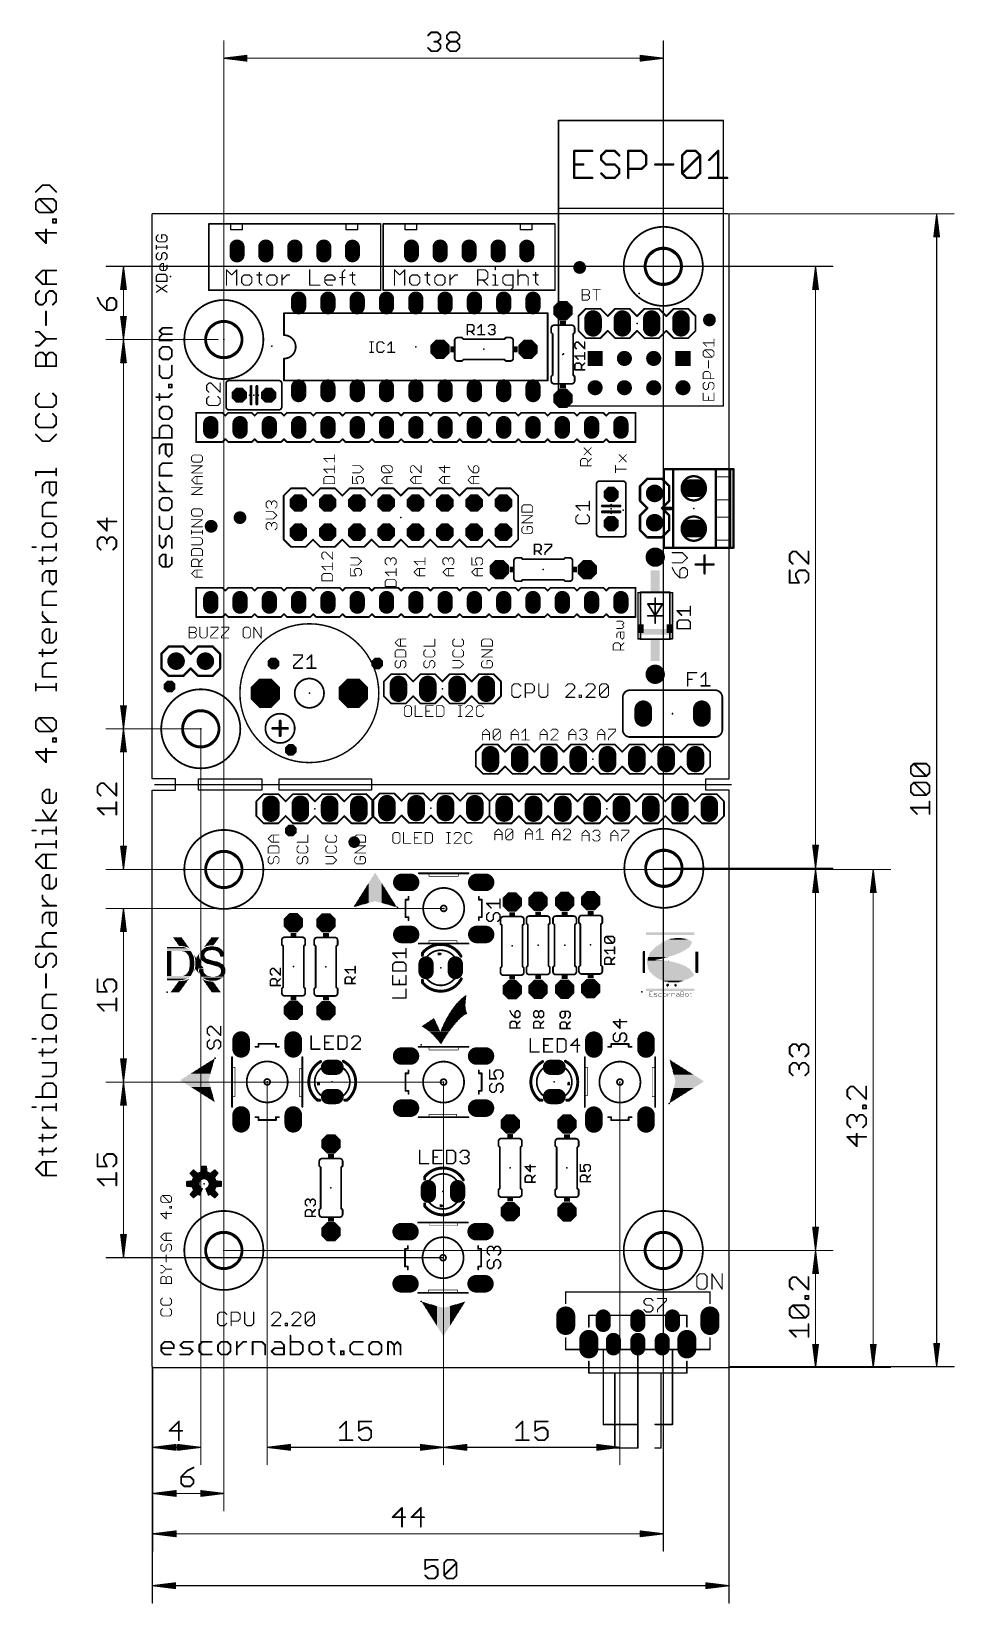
# Model space of a CAD drawing. Extents: x -10 to 70, y -21 to 116.
import ezdxf

# ---------------------------------------------------------------- set-up
doc = ezdxf.new("R2010")
doc.units = 0
for name, color, linetype in [('17', 82, 'CONTINUOUS'), ('18', 82, 'CONTINUOUS'), ('20', 7, 'CONTINUOUS'), ('21', 253, 'CONTINUOUS'), ('23', 7, 'CONTINUOUS'), ('25', 253, 'CONTINUOUS'), ('47', 253, 'CONTINUOUS')]:
    doc.layers.add(name, color=color, linetype=linetype)

# ---------------------------------------------------------------- blocks, each defined once
blk = doc.blocks.new('OCTAGONP')
at = {"const_width": 0.5}
blk.add_lwpolyline([(-0.25, -0.1036), (-0.25, 0.1036), (-0.1036, 0.25), (0.1036, 0.25), (0.25, 0.1036), (0.25, -0.1036), (0.1036, -0.25), (-0.1036, -0.25), (-0.25, -0.1036), (-0.25, 0.1036)], dxfattribs=at)
blk = doc.blocks.new('RECT')
blk.add_solid([(-0.5, -0.5), (0.5, -0.5), (-0.5, 0.5), (0.5, 0.5)])
blk = doc.blocks.new('ROUNDP')
at = {"const_width": 0.5}
blk.add_lwpolyline([(0, -0.25, 1), (0, 0.25, 1), (0, -0.25)], format="xyb", dxfattribs=at)
blk = doc.blocks.new('LONGP50')
at = {"const_width": 1}
blk.add_lwpolyline([(-0.25, 0), (0.25, 0)], dxfattribs=at)
at = {"const_width": 0.5}
for points in [[(-0.25, 0.25, 1), (-0.25, -0.25)], [(0.25, -0.25, 1), (0.25, 0.25)]]:
    blk.add_lwpolyline(points, format="xyb", dxfattribs=at)
blk = doc.blocks.new('SQUAREP')
blk.add_solid([(-0.5, -0.5), (0.5, -0.5), (-0.5, 0.5), (0.5, 0.5)])
blk = doc.blocks.new('ROUNDV')
at = {"const_width": 0.5}
blk.add_lwpolyline([(0, -0.25, 1), (0, 0.25, 1), (0, -0.25)], format="xyb", dxfattribs=at)
blk = doc.blocks.new('OCTAGONV')
at = {"const_width": 0.5}
blk.add_lwpolyline([(-0.25, -0.1036), (-0.25, 0.1036), (-0.1036, 0.25), (0.1036, 0.25), (0.25, 0.1036), (0.25, -0.1036), (0.1036, -0.25), (-0.1036, -0.25), (-0.25, -0.1036), (-0.25, 0.1036)], dxfattribs=at)

msp = doc.modelspace()

# ---------------------------------------------------------------- linework, layer by layer
at = {"layer": '20'}
for p, q in [((49.8915, 100.006), (0, 100.006)), ((0, 51), (0, 100)), ((50, 51), (50, 100)), ((2, 51), (0, 51)), ((2, 50), (2, 51)), ((4, 51), (9.5, 51)), ((4, 50), (4, 51)), ((9.5, 51), (9.5, 50)), ((11, 51), (19, 51)), ((11, 50), (11, 51)), ((19, 51), (19, 50)), ((48, 50), (48, 51)), ((48, 51), (50, 51)), ((0, 50), (2, 50)), ((0, 0), (0, 50)), ((9.5, 50), (4, 50)), ((19, 50), (11, 50)), ((50, 50), (48, 50)), ((50, 0), (50, 50)), ((0.05, -0.08), (49.955, -0.08))]:
    msp.add_line(p, q, dxfattribs=at)
for centre in [(44.2995, 95.4465), (6.1995, 89.0965), (4.1995, 55.33), (6.1995, 43.13), (44.3495, 43.23), (6.1995, 10.08), (44.2995, 10.08)]:
    msp.add_circle(centre, 1.5, dxfattribs=at)
at = {"layer": '21'}
msp.add_line((0.2, 50.5), (50.2, 50.5), dxfattribs=at)
for points, const_width in [([(35.212, 108.1288, 1), (35.212, 108.0653)], 0.0635), ([(35.2438, 108.097, 1), (35.1803, 108.097)], 0.0635), ([(49.5313, 108.097, 1), (49.4678, 108.097)], 0.0635), ([(49.4995, 108.0653, 1), (49.4995, 108.1288)], 0.0635), ([(36.5836, 105.5082, 1), (36.5836, 105.4066)], 0.1016), ([(36.6344, 105.4574, 1), (36.5328, 105.4574)], 0.1016), ([(38.1428, 105.4066, 1), (38.1428, 105.5082)], 0.1016), ([(38.9732, 105.0676, 1), (38.8716, 105.0676)], 0.1016), ([(38.8865, 105.1035, 1), (38.9583, 105.0317)], 0.1016), ([(39.3122, 105.5082, 1), (39.3122, 105.4066)], 0.1016), ([(39.3481, 105.4215, 1), (39.2763, 105.4933)], 0.1016), ([(40.1277, 105.4933, 1), (40.0559, 105.4215)], 0.1016), ([(40.0918, 105.4066, 1), (40.0918, 105.5082)], 0.1016), ([(40.4457, 105.0317, 1), (40.5175, 105.1035)], 0.1016), ([(41.312, 105.4574, 1), (41.2104, 105.4574)], 0.1016), ([(41.2612, 105.5082, 1), (41.2612, 105.4066)], 0.1016), ([(42.4665, 105.4933, 1), (42.3947, 105.4215)], 0.1016), ([(42.4306, 105.4066, 1), (42.4306, 105.5082)], 0.1016), ([(42.8712, 105.0676, 1), (42.7696, 105.0676)], 0.1016), ([(42.7845, 105.0317, 1), (42.8563, 105.1035)], 0.1016), ([(45.9896, 105.0676, 1), (45.888, 105.0676)], 0.1016), ([(45.9029, 105.1035, 1), (45.9747, 105.0317)], 0.1016), ([(46.3286, 105.5082, 1), (46.3286, 105.4066)], 0.1016), ([(46.3645, 105.4215, 1), (46.2927, 105.4933)], 0.1016), ([(47.1441, 105.4933, 1), (47.0723, 105.4215)], 0.1016), ([(47.1082, 105.4066, 1), (47.1082, 105.5082)], 0.1016), ([(47.5488, 105.0676, 1), (47.4472, 105.0676)], 0.1016), ([(47.5339, 105.0317, 1), (47.4621, 105.1035)], 0.1016), ([(47.4621, 105.0317, 1), (47.5339, 105.1035)], 0.1016), ([(49.108, 105.4574, 1), (49.0064, 105.4574)], 0.1016), ([(49.0931, 105.4215, 1), (49.0213, 105.4933)], 0.1016), ([(36.5836, 104.3388, 1), (36.5836, 104.2372)], 0.1016), ([(37.3632, 104.2372, 1), (37.3632, 104.3388)], 0.1016), ([(38.9583, 104.7137, 1), (38.8865, 104.6419)], 0.1016), ([(38.8716, 104.6778, 1), (38.9732, 104.6778)], 0.1016), ([(39.3122, 104.3388, 1), (39.3122, 104.2372)], 0.1016), ([(39.2763, 104.2521, 1), (39.3481, 104.3239)], 0.1016), ([(40.1277, 104.3239, 1), (40.0559, 104.2521)], 0.1016), ([(40.0918, 104.2372, 1), (40.0918, 104.3388)], 0.1016), ([(40.5324, 103.8982, 1), (40.4308, 103.8982)], 0.1016), ([(40.4457, 103.8623, 1), (40.5175, 103.9341)], 0.1016), ([(41.2612, 103.949, 1), (41.2612, 103.8474)], 0.1016), ([(42.3947, 103.9341, 1), (42.4665, 103.8623)], 0.1016), ([(42.4306, 103.8474, 1), (42.4306, 103.949)], 0.1016), ([(42.7696, 104.288, 1), (42.8712, 104.288)], 0.1016), ([(42.8563, 104.2521, 1), (42.7845, 104.3239)], 0.1016), ([(43.6, 104.3388, 1), (43.6, 104.2372)], 0.1016), ([(45.1592, 104.2372, 1), (45.1592, 104.3388)], 0.1016), ([(48.2417, 104.7137, 1), (48.3135, 104.6419)], 0.1016), ([(36.5836, 103.1694, 1), (36.5836, 103.0678)], 0.1016), ([(36.5328, 103.1186, 1), (36.6344, 103.1186)], 0.1016), ([(38.1428, 103.0678, 1), (38.1428, 103.1694)], 0.1016), ([(38.9583, 103.5443, 1), (38.8865, 103.4725)], 0.1016), ([(39.3122, 103.1694, 1), (39.3122, 103.0678)], 0.1016), ([(39.2763, 103.0827, 1), (39.3481, 103.1545)], 0.1016), ([(40.0559, 103.1545, 1), (40.1277, 103.0827)], 0.1016), ([(40.0918, 103.0678, 1), (40.0918, 103.1694)], 0.1016), ([(40.4308, 103.5084, 1), (40.5324, 103.5084)], 0.1016), ([(40.5175, 103.4725, 1), (40.4457, 103.5443)], 0.1016), ([(41.2104, 103.1186, 1), (41.312, 103.1186)], 0.1016), ([(45.9747, 103.5443, 1), (45.9029, 103.4725)], 0.1016), ([(45.9029, 103.5443, 1), (45.9747, 103.4725)], 0.1016), ([(45.888, 103.5084, 1), (45.9896, 103.5084)], 0.1016), ([(46.3286, 103.1694, 1), (46.3286, 103.0678)], 0.1016), ([(46.2927, 103.0827, 1), (46.3645, 103.1545)], 0.1016), ([(47.0723, 103.1545, 1), (47.1441, 103.0827)], 0.1016), ([(47.1082, 103.0678, 1), (47.1082, 103.1694)], 0.1016), ([(47.4472, 103.5084, 1), (47.5488, 103.5084)], 0.1016), ([(47.5339, 103.4725, 1), (47.4621, 103.5443)], 0.1016), ([(48.2776, 103.1694, 1), (48.2776, 103.0678)], 0.1016), ([(49.0064, 103.1186, 1), (49.108, 103.1186)], 0.1016), ([(49.8368, 103.0678, 1), (49.8368, 103.1694)], 0.1016), ([(35.212, 100.5088, 1), (35.212, 100.4453)], 0.0635), ([(35.2438, 100.477, 1), (35.1803, 100.477)], 0.0635), ([(35.1803, 100.477, 1), (35.2438, 100.477)], 0.0635), ([(49.5313, 100.477, 1), (49.4678, 100.477)], 0.0635), ([(49.4678, 100.477, 1), (49.5313, 100.477)], 0.0635), ([(49.4995, 100.4453, 1), (49.4995, 100.5088)], 0.0635), ([(0.5225, 98.1692, 1), (0.4866, 98.2051)], 0.0508), ([(0.8096, 98.2126, 1), (0.8096, 98.1618)], 0.0508), ([(0.835, 98.1872, 1), (0.7842, 98.1872)], 0.0508), ([(1.1326, 98.2051, 1), (1.0967, 98.1692)], 0.0508), ([(1.1147, 98.1618, 1), (1.1147, 98.2126)], 0.0508), ([(4.9283, 99.1295, 1), (4.8648, 99.1295)], 0.0635), ([(4.8965, 99.1613, 1), (4.8965, 99.0978)], 0.0635), ([(6.7965, 99.1613, 1), (6.7965, 99.0978)], 0.0635), ([(6.7965, 98.6613, 1), (6.7965, 98.5978)], 0.0635), ([(6.8282, 99.1295, 1), (6.7648, 99.1295)], 0.0635), ([(6.7648, 98.6295, 1), (6.8282, 98.6295)], 0.0635), ([(6.7965, 99.0978, 1), (6.7965, 99.1613)], 0.0635), ([(7.7965, 99.1613, 1), (7.7965, 99.0978)], 0.0635), ([(7.8282, 99.1295, 1), (7.7648, 99.1295)], 0.0635), ([(7.7648, 98.6295, 1), (7.8282, 98.6295)], 0.0635), ([(7.7965, 99.0978, 1), (7.7965, 99.1613)], 0.0635), ([(7.7965, 98.5978, 1), (7.7965, 98.6613)], 0.0635), ([(16.7965, 99.1613, 1), (16.7965, 99.0978)], 0.0635), ([(16.7965, 98.6613, 1), (16.7965, 98.5978)], 0.0635), ([(16.8283, 99.1295, 1), (16.7648, 99.1295)], 0.0635), ([(16.7648, 98.6295, 1), (16.8283, 98.6295)], 0.0635), ([(16.7965, 99.0978, 1), (16.7965, 99.1613)], 0.0635), ([(17.7965, 99.1613, 1), (17.7965, 99.0978)], 0.0635), ([(17.8283, 99.1295, 1), (17.7648, 99.1295)], 0.0635), ([(17.7648, 98.6295, 1), (17.8283, 98.6295)], 0.0635), ([(17.7965, 99.0978, 1), (17.7965, 99.1613)], 0.0635), ([(17.7965, 98.5978, 1), (17.7965, 98.6613)], 0.0635), ([(19.8283, 99.1295, 1), (19.7648, 99.1295)], 0.0635), ([(19.7965, 99.0978, 1), (19.7965, 99.1613)], 0.0635), ([(20.0413, 99.1295, 1), (19.9778, 99.1295)], 0.0635), ([(20.0095, 99.1613, 1), (20.0095, 99.0978)], 0.0635), ([(21.9095, 99.1613, 1), (21.9095, 99.0978)], 0.0635), ([(21.9095, 98.6613, 1), (21.9095, 98.5978)], 0.0635), ([(21.9413, 99.1295, 1), (21.8778, 99.1295)], 0.0635), ([(21.8778, 98.6295, 1), (21.9413, 98.6295)], 0.0635), ([(21.9095, 99.0978, 1), (21.9095, 99.1613)], 0.0635), ([(22.9095, 99.1613, 1), (22.9095, 99.0978)], 0.0635), ([(22.9413, 99.1295, 1), (22.8778, 99.1295)], 0.0635), ([(22.8778, 98.6295, 1), (22.9413, 98.6295)], 0.0635), ([(22.9095, 99.0978, 1), (22.9095, 99.1613)], 0.0635), ([(22.9095, 98.5978, 1), (22.9095, 98.6613)], 0.0635), ([(31.9095, 99.1613, 1), (31.9095, 99.0978)], 0.0635), ([(31.9095, 98.6613, 1), (31.9095, 98.5978)], 0.0635), ([(31.9413, 99.1295, 1), (31.8778, 99.1295)], 0.0635), ([(31.8778, 98.6295, 1), (31.9413, 98.6295)], 0.0635), ([(31.9095, 99.0978, 1), (31.9095, 99.1613)], 0.0635), ([(32.9413, 99.1295, 1), (32.8777, 99.1295)], 0.0635), ([(32.8777, 98.6295, 1), (32.9413, 98.6295)], 0.0635), ([(32.9095, 99.1613, 1), (32.9095, 99.0978)], 0.0635), ([(32.9095, 99.0978, 1), (32.9095, 99.1613)], 0.0635), ([(32.9095, 98.5978, 1), (32.9095, 98.6613)], 0.0635), ([(34.9413, 99.1295, 1), (34.8777, 99.1295)], 0.0635), ([(34.9095, 99.0978, 1), (34.9095, 99.1613)], 0.0635), ([(44.2995, 92.0175, 1), (44.2995, 98.8755, 1), (44.2995, 92.0175)], 0.1524), ([(0.3774, 98.0346, 1), (0.3266, 98.0346)], 0.0508), ([(0.3266, 97.7296, 1), (0.3774, 97.7296)], 0.0508), ([(0.3774, 97.2584, 1), (0.3266, 97.2584)], 0.0508), ([(0.352, 97.1313, 1), (0.352, 97.0805)], 0.0508), ([(0.3266, 96.9534, 1), (0.3774, 96.9534)], 0.0508), ([(0.3341, 98.0526, 1), (0.37, 98.0167)], 0.0508), ([(0.37, 97.7475, 1), (0.3341, 97.7116)], 0.0508), ([(0.5046, 97.6025, 1), (0.5046, 97.5517)], 0.0508), ([(0.4866, 97.5591, 1), (0.5225, 97.595)], 0.0508), ([(0.7842, 97.8821, 1), (0.835, 97.8821)], 0.0508), ([(1.0967, 97.595, 1), (1.1326, 97.5591)], 0.0508), ([(1.1147, 97.5517, 1), (1.1147, 97.6025)], 0.0508), ([(1.2926, 98.0346, 1), (1.2418, 98.0346)], 0.0508), ([(1.2418, 97.7296, 1), (1.2926, 97.7296)], 0.0508), ([(1.2926, 97.2584, 1), (1.2418, 97.2584)], 0.0508), ([(1.2418, 96.9534, 1), (1.2926, 96.9534)], 0.0508), ([(1.2492, 98.0167, 1), (1.2852, 98.0526)], 0.0508), ([(1.2852, 97.7116, 1), (1.2492, 97.7475)], 0.0508), ([(1.2672, 97.0805, 1), (1.2672, 97.1313)], 0.0508), ([(44.2995, 93.8465, 1), (44.2995, 97.0465, 1), (44.2995, 93.8465)], 0.2032), ([(0.3774, 96.4754, 1), (0.3266, 96.4754)], 0.0508), ([(0.3266, 96.1704, 1), (0.3774, 96.1704)], 0.0508), ([(0.3341, 96.4934, 1), (0.37, 96.4575)], 0.0508), ([(0.37, 96.1883, 1), (0.3341, 96.1524)], 0.0508), ([(0.5046, 96.0433, 1), (0.5046, 95.9925)], 0.0508), ([(0.5225, 96.61, 1), (0.4866, 96.6459)], 0.0508), ([(0.4866, 95.9999, 1), (0.5225, 96.0358)], 0.0508), ([(0.6391, 96.0358, 1), (0.675, 95.9999)], 0.0508), ([(0.6825, 95.5399, 1), (0.6317, 95.5399)], 0.0508), ([(0.6391, 95.5579, 1), (0.675, 95.522)], 0.0508), ([(0.6571, 95.9925, 1), (0.6571, 96.0433)], 0.0508), ([(0.835, 96.4754, 1), (0.7842, 96.4754)], 0.0508), ([(0.7916, 96.4934, 1), (0.8276, 96.4575)], 0.0508), ([(0.7842, 96.1704, 1), (0.835, 96.1704)], 0.0508), ([(0.8096, 95.7179, 1), (0.8096, 95.6671)], 0.0508), ([(0.8276, 96.1524, 1), (0.7916, 96.1883)], 0.0508), ([(0.8276, 95.6745, 1), (0.7916, 95.7104)], 0.0508), ([(0.9621, 96.6534, 1), (0.9621, 96.6026)], 0.0508), ([(0.9875, 95.6925, 1), (0.9367, 95.6925)], 0.0508), ([(0.9801, 96.61, 1), (0.9442, 96.6459)], 0.0508), ([(0.9621, 95.6671, 1), (0.9621, 95.7179)], 0.0508), ([(1.1326, 96.6459, 1), (1.0967, 96.61)], 0.0508), ([(1.0967, 96.0358, 1), (1.1326, 95.9999)], 0.0508), ([(1.1147, 96.6026, 1), (1.1147, 96.6534)], 0.0508), ([(1.2926, 96.4754, 1), (1.2418, 96.4754)], 0.0508), ([(1.2418, 96.1704, 1), (1.2926, 96.1704)], 0.0508), ([(1.2926, 95.5399, 1), (1.2418, 95.5399)], 0.0508), ([(1.2492, 96.4575, 1), (1.2852, 96.4934)], 0.0508), ([(1.2852, 96.1524, 1), (1.2492, 96.1883)], 0.0508), ([(0.3774, 94.6044, 1), (0.3266, 94.6044)], 0.0508), ([(0.3341, 94.6224, 1), (0.37, 94.5864)], 0.0508), ([(0.352, 94.1722, 1), (0.352, 94.1214)], 0.0508), ([(0.3266, 94.1468, 1), (0.3774, 94.1468)], 0.0508), ([(0.5046, 94.7823, 1), (0.5046, 94.7315)], 0.0508), ([(0.5225, 94.739, 1), (0.4866, 94.7749)], 0.0508), ([(0.675, 95.2528, 1), (0.6391, 95.2169)], 0.0508), ([(0.6317, 95.2349, 1), (0.6825, 95.2349)], 0.0508), ([(0.8096, 95.1077, 1), (0.8096, 95.0569)], 0.0508), ([(0.7916, 95.0644, 1), (0.8276, 95.1003)], 0.0508), ([(0.9367, 95.0823, 1), (0.9875, 95.0823)], 0.0508), ([(1.0967, 95.1003, 1), (1.1326, 95.0644)], 0.0508), ([(1.1326, 94.7749, 1), (1.0967, 94.739)], 0.0508), ([(1.1147, 95.0569, 1), (1.1147, 95.1077)], 0.0508), ([(1.1147, 94.7315, 1), (1.1147, 94.7823)], 0.0508), ([(1.2418, 95.2349, 1), (1.2926, 95.2349)], 0.0508), ([(1.2926, 94.6044, 1), (1.2418, 94.6044)], 0.0508), ([(1.2418, 94.1468, 1), (1.2926, 94.1468)], 0.0508), ([(1.2852, 95.2169, 1), (1.2492, 95.2528)], 0.0508), ([(1.2492, 94.5864, 1), (1.2852, 94.6224)], 0.0508), ([(1.2672, 94.1214, 1), (1.2672, 94.1722)], 0.0508), ([(6.4619, 95.1428, 1), (6.4111, 95.1428)], 0.0508), ([(6.4545, 95.1608, 1), (6.4186, 95.1249)], 0.0508), ([(6.8592, 94.7201, 1), (6.8951, 94.6842)], 0.0508), ([(6.8592, 94.6842, 1), (6.8951, 94.7201)], 0.0508), ([(7.3432, 95.1428, 1), (7.2924, 95.1428)], 0.0508), ([(7.3358, 95.1249, 1), (7.2999, 95.1608)], 0.0508), ([(7.7717, 94.4819, 1), (7.7209, 94.4819)], 0.0508), ([(7.7283, 94.4998, 1), (7.7642, 94.4639)], 0.0508), ([(7.9666, 94.7276, 1), (7.9666, 94.6768)], 0.0508), ([(7.9845, 94.6842, 1), (7.9486, 94.7201)], 0.0508), ([(8.4252, 94.7201, 1), (8.3893, 94.6842)], 0.0508), ([(8.4072, 94.6768, 1), (8.4072, 94.7276)], 0.0508), ([(8.653, 94.4819, 1), (8.6022, 94.4819)], 0.0508), ([(8.6096, 94.4639, 1), (8.6455, 94.4998)], 0.0508), ([(9.056, 94.7276, 1), (9.056, 94.6768)], 0.0508), ([(9.3017, 94.9225, 1), (9.2509, 94.9225)], 0.0508), ([(9.4966, 94.6768, 1), (9.4966, 94.7276)], 0.0508), ([(9.9545, 94.4819, 1), (9.9037, 94.4819)], 0.0508), ([(9.9112, 94.4998, 1), (9.9471, 94.4639)], 0.0508), ([(10.1495, 94.7276, 1), (10.1495, 94.6768)], 0.0508), ([(10.1674, 94.6842, 1), (10.1315, 94.7201)], 0.0508), ([(10.6081, 94.7201, 1), (10.5721, 94.6842)], 0.0508), ([(10.5901, 94.6768, 1), (10.5901, 94.7276)], 0.0508), ([(10.8358, 94.4819, 1), (10.785, 94.4819)], 0.0508), ([(10.7925, 94.4639, 1), (10.8284, 94.4998)], 0.0508), ([(11.2643, 94.7022, 1), (11.2135, 94.7022)], 0.0508), ([(11.2209, 94.2795, 1), (11.2568, 94.2436)], 0.0508), ([(11.6795, 94.7276, 1), (11.6795, 94.6768)], 0.0508), ([(11.6975, 94.6842, 1), (11.6615, 94.7201)], 0.0508), ([(11.8998, 94.6768, 1), (11.8998, 94.7276)], 0.0508), ([(13.6654, 95.1428, 1), (13.6146, 95.1428)], 0.0508), ([(14.9752, 94.4819, 1), (14.9244, 94.4819)], 0.0508), ([(14.9318, 94.4998, 1), (14.9677, 94.4639)], 0.0508), ([(14.9498, 94.2869, 1), (14.9498, 94.2361)], 0.0508), ([(15.1701, 94.7276, 1), (15.1701, 94.6768)], 0.0508), ([(15.188, 94.6842, 1), (15.1521, 94.7201)], 0.0508), ([(15.6287, 94.7201, 1), (15.5928, 94.6842)], 0.0508), ([(15.6107, 94.6768, 1), (15.6107, 94.7276)], 0.0508), ([(15.8564, 94.4819, 1), (15.8056, 94.4819)], 0.0508), ([(15.8056, 94.2615, 1), (15.8564, 94.2615)], 0.0508), ([(15.8131, 94.4639, 1), (15.849, 94.4998)], 0.0508), ([(15.831, 94.2361, 1), (15.831, 94.2869)], 0.0508), ([(16.2595, 94.5073, 1), (16.2595, 94.4565)], 0.0508), ([(16.4618, 94.9405, 1), (16.4978, 94.9045)], 0.0508), ([(16.5052, 94.9225, 1), (16.4544, 94.9225)], 0.0508), ([(16.7181, 95.1249, 1), (16.6822, 95.1608)], 0.0508), ([(16.7001, 94.4565, 1), (16.7001, 94.5073)], 0.0508), ([(17.1326, 94.7276, 1), (17.1326, 94.6768)], 0.0508), ([(17.3784, 94.9225, 1), (17.3275, 94.9225)], 0.0508), ([(17.5733, 94.6768, 1), (17.5733, 94.7276)], 0.0508), ([(21.0272, 95.1428, 1), (20.9764, 95.1428)], 0.0508), ([(21.0198, 95.1608, 1), (20.9839, 95.1249)], 0.0508), ([(21.4245, 94.7201, 1), (21.4604, 94.6842)], 0.0508), ([(21.4245, 94.6842, 1), (21.4604, 94.7201)], 0.0508), ([(21.9085, 95.1428, 1), (21.8577, 95.1428)], 0.0508), ([(21.9011, 95.1249, 1), (21.8651, 95.1608)], 0.0508), ([(22.3369, 94.4819, 1), (22.2861, 94.4819)], 0.0508), ([(22.2936, 94.4998, 1), (22.3295, 94.4639)], 0.0508), ([(22.5319, 94.7276, 1), (22.5319, 94.6768)], 0.0508), ([(22.5498, 94.6842, 1), (22.5139, 94.7201)], 0.0508), ([(22.9905, 94.7201, 1), (22.9545, 94.6842)], 0.0508), ([(22.9725, 94.6768, 1), (22.9725, 94.7276)], 0.0508), ([(23.2182, 94.4819, 1), (23.1674, 94.4819)], 0.0508), ([(23.1749, 94.4639, 1), (23.2108, 94.4998)], 0.0508), ([(23.6213, 94.7276, 1), (23.6213, 94.6768)], 0.0508), ([(23.867, 94.9225, 1), (23.8162, 94.9225)], 0.0508), ([(24.0619, 94.6768, 1), (24.0619, 94.7276)], 0.0508), ([(24.5198, 94.4819, 1), (24.469, 94.4819)], 0.0508), ([(24.4765, 94.4998, 1), (24.5124, 94.4639)], 0.0508), ([(24.7147, 94.7276, 1), (24.7147, 94.6768)], 0.0508), ([(24.7327, 94.6842, 1), (24.6968, 94.7201)], 0.0508), ([(25.1733, 94.7201, 1), (25.1374, 94.6842)], 0.0508), ([(25.1554, 94.6768, 1), (25.1554, 94.7276)], 0.0508), ([(25.4011, 94.4819, 1), (25.3503, 94.4819)], 0.0508), ([(25.3577, 94.4639, 1), (25.3937, 94.4998)], 0.0508), ([(25.8295, 94.7022, 1), (25.7787, 94.7022)], 0.0508), ([(25.7862, 94.2795, 1), (25.8221, 94.2436)], 0.0508), ([(26.2448, 94.7276, 1), (26.2448, 94.6768)], 0.0508), ([(26.2627, 94.6842, 1), (26.2268, 94.7201)], 0.0508), ([(26.4651, 94.6768, 1), (26.4651, 94.7276)], 0.0508), ([(28.2307, 95.1428, 1), (28.1799, 95.1428)], 0.0508), ([(28.2053, 95.1682, 1), (28.2053, 95.1174)], 0.0508), ([(28.2053, 94.2869, 1), (28.2053, 94.2361)], 0.0508), ([(28.6639, 94.2795, 1), (28.628, 94.2436)], 0.0508), ([(28.8842, 95.1608, 1), (28.8483, 95.1249)], 0.0508), ([(28.8483, 94.2795, 1), (28.8842, 94.2436)], 0.0508), ([(28.8663, 95.1174, 1), (28.8663, 95.1682)], 0.0508), ([(28.8663, 94.2361, 1), (28.8663, 94.2869)], 0.0508), ([(29.112, 94.9225, 1), (29.0612, 94.9225)], 0.0508), ([(29.0612, 94.4819, 1), (29.112, 94.4819)], 0.0508), ([(29.0686, 94.9045, 1), (29.1045, 94.9405)], 0.0508), ([(29.1045, 94.4639, 1), (29.0686, 94.4998)], 0.0508), ([(29.515, 94.7276, 1), (29.515, 94.6768)], 0.0508), ([(29.7607, 95.3632, 1), (29.7099, 95.3632)], 0.0508), ([(29.7099, 95.1428, 1), (29.7607, 95.1428)], 0.0508), ([(29.7607, 94.7022, 1), (29.7099, 94.7022)], 0.0508), ([(29.7353, 94.6768, 1), (29.7353, 94.7276)], 0.0508), ([(30.4136, 94.4819, 1), (30.3628, 94.4819)], 0.0508), ([(30.3702, 94.4998, 1), (30.4061, 94.4639)], 0.0508), ([(30.6085, 94.7276, 1), (30.6085, 94.6768)], 0.0508), ([(30.6265, 94.6842, 1), (30.5905, 94.7201)], 0.0508), ([(31.2949, 94.7022, 1), (31.2441, 94.7022)], 0.0508), ([(31.2695, 94.6768, 1), (31.2695, 94.7276)], 0.0508), ([(31.7233, 95.1428, 1), (31.6725, 95.1428)], 0.0508), ([(31.6799, 94.4998, 1), (31.7159, 94.4639)], 0.0508), ([(31.9182, 94.7276, 1), (31.9182, 94.6768)], 0.0508), ([(31.9362, 94.6842, 1), (31.9003, 94.7201)], 0.0508), ([(32.3768, 94.7201, 1), (32.3409, 94.6842)], 0.0508), ([(32.3589, 94.6768, 1), (32.3589, 94.7276)], 0.0508), ([(32.6046, 94.4819, 1), (32.5538, 94.4819)], 0.0508), ([(32.5612, 94.4639, 1), (32.5971, 94.4998)], 0.0508), ([(33.0076, 94.7276, 1), (33.0076, 94.6768)], 0.0508), ([(33.2533, 94.9225, 1), (33.2025, 94.9225)], 0.0508), ([(33.4483, 94.6768, 1), (33.4483, 94.7276)], 0.0508), ([(0.3661, 93.8426, 1), (0.3379, 93.8003)], 0.0508), ([(0.3379, 93.2324, 1), (0.3661, 93.1902)], 0.0508), ([(1.2813, 93.8003, 1), (1.2531, 93.8426)], 0.0508), ([(1.2531, 93.1902, 1), (1.2813, 93.2324)], 0.0508), ([(4.8965, 93.4113, 1), (4.8965, 93.3478)], 0.0635), ([(4.8648, 93.3795, 1), (4.9283, 93.3795)], 0.0635), ([(6.4111, 93.8209, 1), (6.4619, 93.8209)], 0.0508), ([(7.2924, 93.8209, 1), (7.3432, 93.8209)], 0.0508), ([(7.7642, 94.0592, 1), (7.7283, 94.0233)], 0.0508), ([(7.7209, 94.0412, 1), (7.7717, 94.0412)], 0.0508), ([(7.9666, 93.8463, 1), (7.9666, 93.7955)], 0.0508), ([(7.9486, 93.8029, 1), (7.9845, 93.8389)], 0.0508), ([(8.3893, 93.8389, 1), (8.4252, 93.8029)], 0.0508), ([(8.4072, 93.7955, 1), (8.4072, 93.8463)], 0.0508), ([(8.6022, 94.0412, 1), (8.653, 94.0412)], 0.0508), ([(8.6455, 94.0233, 1), (8.6096, 94.0592)], 0.0508), ([(9.2509, 94.0412, 1), (9.3017, 94.0412)], 0.0508), ([(9.2943, 94.0592, 1), (9.2584, 94.0233)], 0.0508), ([(9.4787, 93.8029, 1), (9.5146, 93.8389)], 0.0508), ([(9.9037, 94.0412, 1), (9.9545, 94.0412)], 0.0508), ([(9.9471, 94.0592, 1), (9.9112, 94.0233)], 0.0508), ([(10.1495, 93.8463, 1), (10.1495, 93.7955)], 0.0508), ([(10.1315, 93.8029, 1), (10.1674, 93.8389)], 0.0508), ([(10.5721, 93.8389, 1), (10.6081, 93.8029)], 0.0508), ([(10.5901, 93.7955, 1), (10.5901, 93.8463)], 0.0508), ([(10.785, 94.0412, 1), (10.8358, 94.0412)], 0.0508), ([(10.8284, 94.0233, 1), (10.7925, 94.0592)], 0.0508), ([(11.2135, 93.8209, 1), (11.2643, 93.8209)], 0.0508), ([(13.64, 93.8463, 1), (13.64, 93.7955)], 0.0508), ([(13.6146, 93.8209, 1), (13.6654, 93.8209)], 0.0508), ([(14.5213, 93.7955, 1), (14.5213, 93.8463)], 0.0508), ([(14.9677, 94.0592, 1), (14.9318, 94.0233)], 0.0508), ([(14.9244, 94.0412, 1), (14.9752, 94.0412)], 0.0508), ([(15.1701, 93.8463, 1), (15.1701, 93.7955)], 0.0508), ([(15.1521, 93.8029, 1), (15.188, 93.8389)], 0.0508), ([(15.6107, 93.7955, 1), (15.6107, 93.8463)], 0.0508), ([(16.4544, 93.8209, 1), (16.5052, 93.8209)], 0.0508), ([(17.3275, 94.0412, 1), (17.3784, 94.0412)], 0.0508), ([(17.3709, 94.0592, 1), (17.335, 94.0233)], 0.0508), ([(17.5553, 93.8029, 1), (17.5912, 93.8389)], 0.0508), ([(19.7648, 93.3795, 1), (19.8283, 93.3795)], 0.0635), ([(19.7965, 93.3478, 1), (19.7965, 93.4113)], 0.0635), ([(20.0095, 93.4113, 1), (20.0095, 93.3478)], 0.0635), ([(19.9778, 93.3795, 1), (20.0413, 93.3795)], 0.0635), ([(20.9764, 93.8209, 1), (21.0272, 93.8209)], 0.0508), ([(21.8577, 93.8209, 1), (21.9085, 93.8209)], 0.0508), ([(22.2861, 94.0412, 1), (22.3369, 94.0412)], 0.0508), ([(22.3295, 94.0592, 1), (22.2936, 94.0233)], 0.0508), ([(22.5319, 93.8463, 1), (22.5319, 93.7955)], 0.0508), ([(22.5139, 93.8029, 1), (22.5498, 93.8389)], 0.0508), ([(22.9545, 93.8389, 1), (22.9905, 93.8029)], 0.0508), ([(22.9725, 93.7955, 1), (22.9725, 93.8463)], 0.0508), ([(23.1674, 94.0412, 1), (23.2182, 94.0412)], 0.0508), ([(23.2108, 94.0233, 1), (23.1749, 94.0592)], 0.0508), ([(23.8595, 94.0592, 1), (23.8236, 94.0233)], 0.0508), ([(23.8162, 94.0412, 1), (23.867, 94.0412)], 0.0508), ([(24.0439, 93.8029, 1), (24.0799, 93.8389)], 0.0508), ([(24.469, 94.0412, 1), (24.5198, 94.0412)], 0.0508), ([(24.5124, 94.0592, 1), (24.4765, 94.0233)], 0.0508), ([(24.7147, 93.8463, 1), (24.7147, 93.7955)], 0.0508), ([(24.6968, 93.8029, 1), (24.7327, 93.8389)], 0.0508), ([(25.1374, 93.8389, 1), (25.1733, 93.8029)], 0.0508), ([(25.1554, 93.7955, 1), (25.1554, 93.8463)], 0.0508), ([(25.3503, 94.0412, 1), (25.4011, 94.0412)], 0.0508), ([(25.3937, 94.0233, 1), (25.3577, 94.0592)], 0.0508), ([(25.7787, 93.8209, 1), (25.8295, 93.8209)], 0.0508), ([(28.1799, 93.8209, 1), (28.2307, 93.8209)], 0.0508), ([(29.0686, 93.8029, 1), (29.1045, 93.8389)], 0.0508), ([(29.515, 93.8463, 1), (29.515, 93.7955)], 0.0508), ([(29.7099, 93.8209, 1), (29.7607, 93.8209)], 0.0508), ([(29.9557, 93.7955, 1), (29.9557, 93.8463)], 0.0508), ([(30.4061, 94.0592, 1), (30.3702, 94.0233)], 0.0508), ([(30.3628, 94.0412, 1), (30.4136, 94.0412)], 0.0508), ([(30.6085, 93.8463, 1), (30.6085, 93.7955)], 0.0508), ([(30.5905, 93.8029, 1), (30.6265, 93.8389)], 0.0508), ([(30.8288, 93.4057, 1), (30.8288, 93.3549)], 0.0508), ([(31.0312, 93.3982, 1), (31.0671, 93.3623)], 0.0508), ([(31.0491, 93.3549, 1), (31.0491, 93.4057)], 0.0508), ([(31.2441, 93.6006, 1), (31.2949, 93.6006)], 0.0508), ([(31.2874, 93.5826, 1), (31.2515, 93.6185)], 0.0508), ([(31.2695, 93.7955, 1), (31.2695, 93.8463)], 0.0508), ([(31.6725, 93.8209, 1), (31.7233, 93.8209)], 0.0508), ([(32.5538, 93.8209, 1), (32.6046, 93.8209)], 0.0508), ([(33.2025, 94.0412, 1), (33.2533, 94.0412)], 0.0508), ([(33.2459, 94.0592, 1), (33.21, 94.0233)], 0.0508), ([(33.4303, 93.8029, 1), (33.4662, 93.8389)], 0.0508), ([(34.8777, 93.3795, 1), (34.9413, 93.3795)], 0.0635), ([(34.9095, 93.3478, 1), (34.9095, 93.4113)], 0.0635), ([(37.2916, 93.4532, 1), (37.2535, 93.4532)], 0.0381), ([(37.2726, 93.4723, 1), (37.2726, 93.4342)], 0.0381), ([(37.2726, 93.0019, 1), (37.2726, 92.9639)], 0.0381), ([(37.7563, 93.4667, 1), (37.7294, 93.4397)], 0.0381), ([(37.7563, 92.9964, 1), (37.7294, 92.9694)], 0.0381), ([(37.7294, 92.9964, 1), (37.7563, 92.9694)], 0.0381), ([(37.7429, 93.4342, 1), (37.7429, 93.4723)], 0.0381), ([(37.7429, 92.9639, 1), (37.7429, 93.0019)], 0.0381), ([(37.9187, 93.2964, 1), (37.8806, 93.2964)], 0.0381), ([(37.8806, 93.1397, 1), (37.9187, 93.1397)], 0.0381), ([(37.9187, 92.8261, 1), (37.8806, 92.8261)], 0.0381), ([(37.8862, 93.283, 1), (37.9131, 93.3099)], 0.0381), ([(37.9131, 93.1262, 1), (37.8862, 93.1531)], 0.0381), ([(37.8862, 92.8127, 1), (37.9131, 92.8396)], 0.0381), ([(38.2081, 93.4723, 1), (38.2081, 93.4342)], 0.0381), ([(38.5407, 93.4532, 1), (38.5026, 93.4532)], 0.0381), ([(38.8351, 93.4342, 1), (38.8351, 93.4723)], 0.0381), ([(6.1995, 85.6675, 1), (6.1995, 92.5255, 1), (6.1995, 85.6675)], 0.1524), ([(11.4145, 91.4206, 1), (11.4145, 91.3444)], 0.0762), ([(11.4526, 91.3825, 1), (11.3764, 91.3825)], 0.0762), ([(34.3126, 91.3825, 1), (34.2364, 91.3825)], 0.0762), ([(34.2745, 91.3444, 1), (34.2745, 91.4206)], 0.0762), ([(37.2726, 92.5316, 1), (37.2726, 92.4936)], 0.0381), ([(37.2535, 92.5126, 1), (37.2916, 92.5126)], 0.0381), ([(37.5765, 91.8016, 1), (37.5765, 91.7254)], 0.0762), ([(37.6034, 91.7366, 1), (37.5496, 91.7904)], 0.0762), ([(37.7294, 92.5261, 1), (37.7563, 92.4991)], 0.0381), ([(37.7429, 92.4936, 1), (37.7429, 92.5316)], 0.0381), ([(37.8806, 92.6694, 1), (37.9187, 92.6694)], 0.0381), ([(37.9131, 92.6559, 1), (37.8862, 92.6828)], 0.0381), ([(38.5026, 92.5126, 1), (38.5407, 92.5126)], 0.0381), ([(38.8734, 91.7904, 1), (38.8196, 91.7366)], 0.0762), ([(38.8465, 91.7254, 1), (38.8465, 91.8016)], 0.0762), ([(40.1165, 91.8016, 1), (40.1165, 91.7254)], 0.0762), ([(40.1434, 91.7366, 1), (40.0896, 91.7904)], 0.0762), ([(41.4134, 91.7904, 1), (41.3596, 91.7366)], 0.0762), ([(41.3865, 91.7254, 1), (41.3865, 91.8016)], 0.0762), ([(42.6565, 91.8016, 1), (42.6565, 91.7254)], 0.0762), ([(42.6834, 91.7366, 1), (42.6296, 91.7904)], 0.0762), ([(43.9534, 91.7904, 1), (43.8996, 91.7366)], 0.0762), ([(43.9265, 91.7254, 1), (43.9265, 91.8016)], 0.0762), ([(45.1965, 91.8016, 1), (45.1965, 91.7254)], 0.0762), ([(45.2234, 91.7366, 1), (45.1696, 91.7904)], 0.0762), ([(46.4934, 91.7904, 1), (46.4396, 91.7366)], 0.0762), ([(46.4665, 91.7254, 1), (46.4665, 91.8016)], 0.0762), ([(0.8848, 90.1433, 1), (0.8848, 90.0671)], 0.0762), ([(0.9117, 90.0782, 1), (0.8579, 90.1321)], 0.0762), ([(1.6983, 90.0671, 1), (1.6983, 90.1433)], 0.0762), ([(6.1995, 87.4965, 1), (6.1995, 90.6965, 1), (6.1995, 87.4965)], 0.2032), ([(34.838, 90.34, 0.4142), (34.584, 90.086)], 0.1524), ([(34.6221, 90.086, 1), (34.5459, 90.086)], 0.0762), ([(34.5459, 90.086, 1), (34.6221, 90.086)], 0.0762), ([(34.838, 90.3781, 1), (34.838, 90.3019)], 0.0762), ([(34.838, 90.3019, 1), (34.838, 90.3781)], 0.0762), ([(36.616, 90.086, 0.4142), (36.362, 90.34)], 0.1524), ([(36.362, 90.3781, 1), (36.362, 90.3019)], 0.0762), ([(36.362, 90.3019, 1), (36.362, 90.3781)], 0.0762), ([(36.6541, 90.086, 1), (36.5779, 90.086)], 0.0762), ([(36.5779, 90.086, 1), (36.6541, 90.086)], 0.0762), ([(36.9796, 91.1285, 1), (36.9034, 91.1285)], 0.0762), ([(36.9146, 91.1554, 1), (36.9684, 91.1016)], 0.0762), ([(39.4546, 91.1554, 1), (39.5084, 91.1016)], 0.0762), ([(39.4546, 91.1016, 1), (39.5084, 91.1554)], 0.0762), ([(41.9946, 91.1554, 1), (42.0484, 91.1016)], 0.0762), ([(41.9946, 91.1016, 1), (42.0484, 91.1554)], 0.0762), ([(44.5346, 91.1554, 1), (44.5884, 91.1016)], 0.0762), ([(44.5346, 91.1016, 1), (44.5884, 91.1554)], 0.0762), ([(47.1396, 91.1285, 1), (47.0634, 91.1285)], 0.0762), ([(47.0746, 91.1016, 1), (47.1284, 91.1554)], 0.0762), ([(0.6517, 89.2917, 1), (0.5755, 89.2917)], 0.0762), ([(0.5867, 89.3186, 1), (0.6406, 89.2647)], 0.0762), ([(0.6136, 89.0586, 1), (0.6136, 88.9824)], 0.0762), ([(0.5755, 89.0205, 1), (0.6517, 89.0205)], 0.0762), ([(0.6406, 89.8609, 1), (0.5867, 89.8071)], 0.0762), ([(0.5867, 89.8609, 1), (0.6406, 89.8071)], 0.0762), ([(0.8848, 89.6009, 1), (0.8848, 89.5247)], 0.0762), ([(0.9117, 89.5359, 1), (0.8579, 89.5898)], 0.0762), ([(0.8579, 89.5359, 1), (0.9117, 89.5898)], 0.0762), ([(1.6983, 89.5247, 1), (1.6983, 89.6009)], 0.0762), ([(1.6983, 88.9824, 1), (1.6983, 89.0586)], 0.0762), ([(11.4145, 87.4455, 1), (11.4145, 89.4775)], 0.1524), ([(11.4145, 89.5156, 1), (11.4145, 89.4394)], 0.0762), ([(11.3764, 89.4775, 1), (11.4526, 89.4775)], 0.0762), ([(26.464, 89.266, 0.4142), (26.21, 89.012)], 0.1524), ([(26.2481, 89.012, 1), (26.1719, 89.012)], 0.0762), ([(26.1719, 89.012, 1), (26.2481, 89.012)], 0.0762), ([(26.464, 89.3041, 1), (26.464, 89.2279)], 0.0762), ([(26.464, 89.2279, 1), (26.464, 89.3041)], 0.0762), ([(26.8719, 89.2929, 1), (26.8181, 89.2391)], 0.0762), ([(26.845, 89.2279, 1), (26.845, 89.3041)], 0.0762), ([(26.972, 89.1771, 1), (26.972, 89.1009)], 0.0762), ([(26.9451, 89.1121, 1), (26.9989, 89.1659)], 0.0762), ([(30.5011, 89.1659, 1), (30.5549, 89.1121)], 0.0762), ([(30.528, 89.1009, 1), (30.528, 89.1771)], 0.0762), ([(30.655, 89.3041, 1), (30.655, 89.2279)], 0.0762), ([(30.6819, 89.2391, 1), (30.6281, 89.2929)], 0.0762), ([(31.29, 89.012, 0.4142), (31.036, 89.266)], 0.1524), ([(31.036, 89.3041, 1), (31.036, 89.2279)], 0.0762), ([(31.036, 89.2279, 1), (31.036, 89.3041)], 0.0762), ([(31.3281, 89.012, 1), (31.2519, 89.012)], 0.0762), ([(31.2519, 89.012, 1), (31.3281, 89.012)], 0.0762), ([(34.5459, 89.705, 1), (34.6221, 89.705)], 0.0762), ([(34.6109, 89.7319, 1), (34.5571, 89.6781)], 0.0762), ([(34.7491, 89.578, 1), (34.6729, 89.578)], 0.0762), ([(34.6841, 89.5511, 1), (34.7379, 89.6049)], 0.0762), ([(36.5271, 89.578, 1), (36.4509, 89.578)], 0.0762), ([(36.4621, 89.6049, 1), (36.5159, 89.5511)], 0.0762), ([(36.5779, 89.705, 1), (36.6541, 89.705)], 0.0762), ([(36.6429, 89.6781, 1), (36.5891, 89.7319)], 0.0762), ([(36.9034, 89.8585, 1), (36.9796, 89.8585)], 0.0762), ([(36.9684, 89.8854, 1), (36.9146, 89.8316)], 0.0762), ([(37.5765, 89.2616, 1), (37.5765, 89.1854)], 0.0762), ([(37.5496, 89.1966, 1), (37.6034, 89.2504)], 0.0762), ([(38.8196, 89.2504, 1), (38.8734, 89.1966)], 0.0762), ([(38.8465, 89.1854, 1), (38.8465, 89.2616)], 0.0762), ([(39.5084, 89.8854, 1), (39.4546, 89.8316)], 0.0762), ([(39.5084, 89.8316, 1), (39.4546, 89.8854)], 0.0762), ([(40.1165, 89.2616, 1), (40.1165, 89.1854)], 0.0762), ([(40.0896, 89.1966, 1), (40.1434, 89.2504)], 0.0762), ([(41.3596, 89.2504, 1), (41.4134, 89.1966)], 0.0762), ([(41.3865, 89.1854, 1), (41.3865, 89.2616)], 0.0762), ([(42.0484, 89.8854, 1), (41.9946, 89.8316)], 0.0762), ([(42.0484, 89.8316, 1), (41.9946, 89.8854)], 0.0762), ([(42.6565, 89.2616, 1), (42.6565, 89.1854)], 0.0762), ([(42.6296, 89.1966, 1), (42.6834, 89.2504)], 0.0762), ([(43.8996, 89.2504, 1), (43.9534, 89.1966)], 0.0762), ([(43.9265, 89.1854, 1), (43.9265, 89.2616)], 0.0762), ([(44.5884, 89.8854, 1), (44.5346, 89.8316)], 0.0762), ([(44.5884, 89.8316, 1), (44.5346, 89.8854)], 0.0762), ([(45.1965, 89.2616, 1), (45.1965, 89.1854)], 0.0762), ([(45.1696, 89.1966, 1), (45.2234, 89.2504)], 0.0762), ([(46.4396, 89.2504, 1), (46.4934, 89.1966)], 0.0762), ([(46.4665, 89.1854, 1), (46.4665, 89.2616)], 0.0762), ([(47.0634, 89.8585, 1), (47.1396, 89.8585)], 0.0762), ([(47.1284, 89.8316, 1), (47.0746, 89.8854)], 0.0762), ([(47.7648, 88.8327, 1), (47.7378, 88.8058)], 0.0381), ([(47.7513, 88.8383, 1), (47.7513, 88.8002)], 0.0381), ([(48.711, 89.1328, 1), (48.6729, 89.1328)], 0.0381), ([(48.6919, 88.8002, 1), (48.6919, 88.8383)], 0.0381), ([(0.6517, 88.1968, 1), (0.5755, 88.1968)], 0.0762), ([(0.5867, 88.2238, 1), (0.6406, 88.1699)], 0.0762), ([(0.6406, 87.6815, 1), (0.5867, 87.6276)], 0.0762), ([(0.5755, 87.6545, 1), (0.6517, 87.6545)], 0.0762), ([(0.8848, 88.5061, 1), (0.8848, 88.4299)], 0.0762), ([(0.8848, 87.4215, 1), (0.8848, 87.3453)], 0.0762), ([(0.9117, 88.4411, 1), (0.8579, 88.495)], 0.0762), ([(0.8579, 87.3564, 1), (0.9117, 87.4103)], 0.0762), ([(1.4002, 87.4103, 1), (1.4541, 87.3564)], 0.0762), ([(1.4541, 88.4949, 1), (1.4002, 88.4411)], 0.0762), ([(1.4271, 88.4299, 1), (1.4271, 88.5061)], 0.0762), ([(1.4271, 87.3453, 1), (1.4271, 87.4215)], 0.0762), ([(1.7364, 88.1968, 1), (1.6602, 88.1968)], 0.0762), ([(1.6602, 87.6545, 1), (1.7364, 87.6545)], 0.0762), ([(1.6714, 88.1699, 1), (1.7252, 88.2238)], 0.0762), ([(1.7252, 87.6276, 1), (1.6714, 87.6815)], 0.0762), ([(11.4526, 87.4455, 1), (11.3764, 87.4455)], 0.0762), ([(11.4145, 87.4836, 1), (11.4145, 87.4074)], 0.0762), ([(26.21, 87.488, 0.4142), (26.464, 87.234)], 0.1524), ([(26.2481, 87.488, 1), (26.1719, 87.488)], 0.0762), ([(26.1719, 87.488, 1), (26.2481, 87.488)], 0.0762), ([(26.464, 87.2721, 1), (26.464, 87.1959)], 0.0762), ([(26.464, 87.1959, 1), (26.464, 87.2721)], 0.0762), ([(26.8181, 87.2609, 1), (26.8719, 87.2071)], 0.0762), ([(26.845, 87.1959, 1), (26.845, 87.2721)], 0.0762), ([(26.972, 87.3991, 1), (26.972, 87.3229)], 0.0762), ([(26.9989, 87.3341, 1), (26.9451, 87.3879)], 0.0762), ([(30.5549, 87.3879, 1), (30.5011, 87.3341)], 0.0762), ([(30.528, 87.3229, 1), (30.528, 87.3991)], 0.0762), ([(30.655, 87.2721, 1), (30.655, 87.1959)], 0.0762), ([(30.6281, 87.2071, 1), (30.6819, 87.2609)], 0.0762), ([(31.036, 87.234, 0.4142), (31.29, 87.488)], 0.1524), ([(31.036, 87.2721, 1), (31.036, 87.1959)], 0.0762), ([(31.036, 87.1959, 1), (31.036, 87.2721)], 0.0762), ([(31.3281, 87.488, 1), (31.2519, 87.488)], 0.0762), ([(31.2519, 87.488, 1), (31.3281, 87.488)], 0.0762), ([(47.7703, 88.0405, 1), (47.7322, 88.0405)], 0.0381), ([(47.7322, 87.7269, 1), (47.7703, 87.7269)], 0.0381), ([(47.7378, 88.0539, 1), (47.7648, 88.027)], 0.0381), ([(47.7648, 87.7404, 1), (47.7378, 87.7135)], 0.0381), ([(47.9081, 88.2163, 1), (47.9081, 88.1782)], 0.0381), ([(47.9215, 88.2107, 1), (47.8946, 88.1838)], 0.0381), ([(47.9081, 87.5892, 1), (47.9081, 87.5511)], 0.0381), ([(47.9215, 88.1838, 1), (47.8946, 88.2107)], 0.0381), ([(47.8946, 87.5567, 1), (47.9215, 87.5836)], 0.0381), ([(48.0514, 88.4922, 1), (48.0783, 88.5192)], 0.0381), ([(48.2407, 87.2617, 1), (48.2026, 87.2617)], 0.0381), ([(48.5486, 88.2107, 1), (48.5217, 88.1838)], 0.0381), ([(48.5217, 87.5836, 1), (48.5486, 87.5567)], 0.0381), ([(48.5217, 87.5567, 1), (48.5486, 87.5836)], 0.0381), ([(48.5351, 88.1782, 1), (48.5351, 88.2163)], 0.0381), ([(48.5351, 87.5511, 1), (48.5351, 87.5892)], 0.0381), ([(48.6729, 88.5057, 1), (48.711, 88.5057)], 0.0381), ([(48.711, 88.0405, 1), (48.6729, 88.0405)], 0.0381), ([(48.6729, 87.7269, 1), (48.711, 87.7269)], 0.0381), ([(48.6784, 88.027, 1), (48.7054, 88.0539)], 0.0381), ([(48.7054, 87.7135, 1), (48.6784, 87.7404)], 0.0381), ([(0.6517, 86.8309, 1), (0.5755, 86.8309)], 0.0762), ([(0.6406, 86.0443, 1), (0.5867, 85.9904)], 0.0762), ([(0.5755, 86.0174, 1), (0.6517, 86.0174)], 0.0762), ([(1.7364, 86.8309, 1), (1.6602, 86.8309)], 0.0762), ([(1.6602, 86.0174, 1), (1.7364, 86.0174)], 0.0762), ([(1.7252, 85.9904, 1), (1.6714, 86.0443)], 0.0762), ([(34.6221, 85.895, 1), (34.5459, 85.895)], 0.0762), ([(34.5571, 85.9219, 1), (34.6109, 85.8681)], 0.0762), ([(34.6729, 86.022, 1), (34.7491, 86.022)], 0.0762), ([(34.7379, 85.9951, 1), (34.6841, 86.0489)], 0.0762), ([(36.4509, 86.022, 1), (36.5271, 86.022)], 0.0762), ([(36.5159, 86.0489, 1), (36.4621, 85.9951)], 0.0762), ([(36.6541, 85.895, 1), (36.5779, 85.895)], 0.0762), ([(36.5891, 85.8681, 1), (36.6429, 85.9219)], 0.0762), ([(47.7703, 86.1694, 1), (47.7322, 86.1694)], 0.0381), ([(47.7378, 86.1829, 1), (47.7648, 86.156)], 0.0381), ([(47.9081, 86.3453, 1), (47.9081, 86.3072)], 0.0381), ([(47.9215, 86.3127, 1), (47.8946, 86.3397)], 0.0381), ([(48.2026, 86.6347, 1), (48.2407, 86.6347)], 0.0381), ([(48.2351, 86.3397, 1), (48.2081, 86.3127)], 0.0381), ([(48.2216, 86.3072, 1), (48.2216, 86.3453)], 0.0381), ([(48.3974, 86.1694, 1), (48.3593, 86.1694)], 0.0381), ([(48.3649, 86.156, 1), (48.3918, 86.1829)], 0.0381), ([(0.8848, 85.7843, 1), (0.8848, 85.7081)], 0.0762), ([(0.8579, 85.7193, 1), (0.9117, 85.7731)], 0.0762), ([(1.4652, 85.1988, 1), (1.389, 85.1988)], 0.0762), ([(1.4271, 85.2369, 1), (1.4271, 85.1607)], 0.0762), ([(1.4271, 84.9657, 1), (1.4271, 84.8895)], 0.0762), ([(1.389, 84.9276, 1), (1.4652, 84.9276)], 0.0762), ([(1.4002, 85.7731, 1), (1.4541, 85.7193)], 0.0762), ([(1.4271, 85.7081, 1), (1.4271, 85.7843)], 0.0762), ([(1.7364, 85.1988, 1), (1.6602, 85.1988)], 0.0762), ([(1.6602, 84.9276, 1), (1.7364, 84.9276)], 0.0762), ([(1.6983, 85.1607, 1), (1.6983, 85.2369)], 0.0762), ([(1.6983, 84.8895, 1), (1.6983, 84.9657)], 0.0762), ([(6.652, 85.5405, 0.4142), (6.398, 85.2865)], 0.1524), ([(6.4361, 85.2865, 1), (6.3599, 85.2865)], 0.0762), ([(6.3599, 85.2865, 1), (6.4361, 85.2865)], 0.0762), ([(6.652, 85.5786, 1), (6.652, 85.5024)], 0.0762), ([(6.652, 85.5024, 1), (6.652, 85.5786)], 0.0762), ([(8.6205, 85.0325, 1), (8.4935, 85.0325)], 0.127), ([(9.1285, 85.0325, 1), (9.0015, 85.0325)], 0.127), ([(11.224, 85.2865, 0.4142), (10.97, 85.5405)], 0.1524), ([(10.97, 85.5786, 1), (10.97, 85.5024)], 0.0762), ([(10.97, 85.5024, 1), (10.97, 85.5786)], 0.0762), ([(11.2621, 85.2865, 1), (11.1859, 85.2865)], 0.0762), ([(11.1859, 85.2865, 1), (11.2621, 85.2865)], 0.0762), ([(11.4145, 85.5786, 1), (11.4145, 85.5024)], 0.0762), ([(11.3764, 85.5405, 1), (11.4526, 85.5405)], 0.0762), ([(34.2364, 85.5405, 1), (34.3126, 85.5405)], 0.0762), ([(34.2745, 85.5024, 1), (34.2745, 85.5786)], 0.0762), ([(34.584, 85.514, 0.4142), (34.838, 85.26)], 0.1524), ([(34.6221, 85.514, 1), (34.5459, 85.514)], 0.0762), ([(34.5459, 85.514, 1), (34.6221, 85.514)], 0.0762), ([(34.838, 85.2981, 1), (34.838, 85.2219)], 0.0762), ([(34.838, 85.2219, 1), (34.838, 85.2981)], 0.0762), ([(36.362, 85.26, 0.4142), (36.616, 85.514)], 0.1524), ([(36.362, 85.2981, 1), (36.362, 85.2219)], 0.0762), ([(36.362, 85.2219, 1), (36.362, 85.2981)], 0.0762), ([(36.6541, 85.514, 1), (36.5779, 85.514)], 0.0762), ([(36.5779, 85.514, 1), (36.6541, 85.514)], 0.0762), ([(47.7322, 85.6991, 1), (47.7703, 85.6991)], 0.0381), ([(47.7703, 85.2339, 1), (47.7322, 85.2339)], 0.0381), ([(47.7322, 84.9204, 1), (47.7703, 84.9204)], 0.0381), ([(47.7513, 85.7182, 1), (47.7513, 85.6801)], 0.0381), ([(47.7378, 85.2474, 1), (47.7648, 85.2204)], 0.0381), ([(47.7648, 84.9339, 1), (47.7378, 84.9069)], 0.0381), ([(47.9081, 84.7827, 1), (47.9081, 84.7446)], 0.0381), ([(47.9215, 85.3772, 1), (47.8946, 85.4042)], 0.0381), ([(47.8946, 84.7501, 1), (47.9215, 84.7771)], 0.0381), ([(48.0514, 84.7771, 1), (48.0783, 84.7501)], 0.0381), ([(48.0648, 84.7446, 1), (48.0648, 84.7827)], 0.0381), ([(48.2407, 85.2339, 1), (48.2026, 85.2339)], 0.0381), ([(48.2081, 85.2474, 1), (48.2351, 85.2204)], 0.0381), ([(48.2026, 84.9204, 1), (48.2407, 84.9204)], 0.0381), ([(48.2351, 84.9069, 1), (48.2081, 84.9339)], 0.0381), ([(48.3593, 85.6991, 1), (48.3974, 85.6991)], 0.0381), ([(48.3784, 85.4097, 1), (48.3784, 85.3716)], 0.0381), ([(48.3918, 85.3772, 1), (48.3649, 85.4042)], 0.0381), ([(48.5486, 85.4042, 1), (48.5217, 85.3772)], 0.0381), ([(48.5217, 84.7771, 1), (48.5486, 84.7501)], 0.0381), ([(48.5351, 85.3716, 1), (48.5351, 85.4097)], 0.0381), ([(48.711, 85.2339, 1), (48.6729, 85.2339)], 0.0381), ([(48.6729, 84.9204, 1), (48.711, 84.9204)], 0.0381), ([(48.6784, 85.2204, 1), (48.7054, 85.2474)], 0.0381), ([(48.7054, 84.9069, 1), (48.6784, 84.9339)], 0.0381), ([(48.6919, 85.6801, 1), (48.6919, 85.7182)], 0.0381), ([(0.3425, 84.1454, 1), (0.3425, 84.0692)], 0.0762), ([(0.6517, 84.3785, 1), (0.5755, 84.3785)], 0.0762), ([(0.5755, 83.8362, 1), (0.6517, 83.8362)], 0.0762), ([(0.8848, 83.3218, 1), (0.8848, 83.2456)], 0.0762), ([(0.9117, 83.2567, 1), (0.8579, 83.3106)], 0.0762), ([(1.4002, 84.1343, 1), (1.4541, 84.0804)], 0.0762), ([(1.4541, 83.3106, 1), (1.4002, 83.2567)], 0.0762), ([(1.4271, 84.0692, 1), (1.4271, 84.1454)], 0.0762), ([(1.4271, 83.2456, 1), (1.4271, 83.3218)], 0.0762), ([(1.7252, 84.3516, 1), (1.6714, 84.4054)], 0.0762), ([(6.398, 83.2545, 0.4142), (6.652, 83.0005)], 0.1524), ([(6.4361, 83.2545, 1), (6.3599, 83.2545)], 0.0762), ([(6.3599, 83.2545, 1), (6.4361, 83.2545)], 0.0762), ([(8.43, 84.3086, 1), (8.43, 84.2324)], 0.0762), ([(8.6205, 84.2705, 1), (8.4935, 84.2705)], 0.127), ([(8.4935, 84.2705, 1), (8.6205, 84.2705)], 0.127), ([(8.4935, 83.5085, 1), (8.6205, 83.5085)], 0.127), ([(8.557, 84.2324, 1), (8.557, 84.3086)], 0.0762), ([(9.1285, 84.2705, 1), (9.0015, 84.2705)], 0.127), ([(9.0015, 84.2705, 1), (9.1285, 84.2705)], 0.127), ([(9.0015, 83.5085, 1), (9.1285, 83.5085)], 0.127), ([(9.065, 84.3086, 1), (9.065, 84.2324)], 0.0762), ([(9.192, 84.2324, 1), (9.192, 84.3086)], 0.0762), ([(10.97, 83.0005, 0.4142), (11.224, 83.2545)], 0.1524), ([(11.2621, 83.2545, 1), (11.1859, 83.2545)], 0.0762), ([(11.1859, 83.2545, 1), (11.2621, 83.2545)], 0.0762), ([(35.212, 83.3638, 1), (35.212, 83.3003)], 0.0635), ([(35.1803, 83.332, 1), (35.2438, 83.332)], 0.0635), ([(47.7703, 84.4552, 1), (47.7322, 84.4552)], 0.0381), ([(47.7322, 83.8281, 1), (47.7703, 83.8281)], 0.0381), ([(47.7513, 83.8471, 1), (47.7513, 83.8091)], 0.0381), ([(48.2407, 84.1416, 1), (48.2026, 84.1416)], 0.0381), ([(48.2026, 83.8281, 1), (48.2407, 83.8281)], 0.0381), ([(48.711, 84.4552, 1), (48.6729, 84.4552)], 0.0381), ([(48.6729, 83.8281, 1), (48.711, 83.8281)], 0.0381), ([(48.6919, 83.8091, 1), (48.6919, 83.8471)], 0.0381), ([(49.4678, 83.332, 1), (49.5313, 83.332)], 0.0635), ([(49.4995, 83.3003, 1), (49.4995, 83.3638)], 0.0635), ([(0.6517, 83.0125, 1), (0.5755, 83.0125)], 0.0762), ([(0.5867, 83.0395, 1), (0.6406, 82.9856)], 0.0762), ([(0.6406, 82.4971, 1), (0.5867, 82.4432)], 0.0762), ([(0.5755, 82.4702, 1), (0.6517, 82.4702)], 0.0762), ([(0.8848, 82.2371, 1), (0.8848, 82.1609)], 0.0762), ([(0.8579, 82.1721, 1), (0.9117, 82.226)], 0.0762), ([(1.4002, 82.226, 1), (1.4541, 82.1721)], 0.0762), ([(1.4271, 82.1609, 1), (1.4271, 82.2371)], 0.0762), ([(1.7364, 83.0125, 1), (1.6602, 83.0125)], 0.0762), ([(1.6602, 82.4702, 1), (1.7364, 82.4702)], 0.0762), ([(1.6714, 82.9856, 1), (1.7252, 83.0395)], 0.0762), ([(1.7252, 82.4432, 1), (1.6714, 82.4971)], 0.0762), ([(3.8326, 82.7465, 1), (3.7564, 82.7465)], 0.0762), ([(3.7945, 82.7846, 1), (3.7945, 82.7084)], 0.0762), ([(6.1074, 82.7734, 1), (6.0536, 82.7196)], 0.0762), ([(6.0805, 82.7084, 1), (6.0805, 82.7846)], 0.0762), ([(6.3076, 82.5194, 1), (6.3614, 82.4656)], 0.0762), ([(6.3076, 82.4656, 1), (6.3614, 82.5194)], 0.0762), ([(6.5885, 82.7846, 1), (6.5885, 82.7084)], 0.0762), ([(6.6154, 82.7196, 1), (6.5616, 82.7734)], 0.0762), ([(6.652, 83.0386, 1), (6.652, 82.9624)], 0.0762), ([(6.652, 82.9624, 1), (6.652, 83.0386)], 0.0762), ([(8.6474, 82.7734, 1), (8.5936, 82.7196)], 0.0762), ([(8.6205, 82.7084, 1), (8.6205, 82.7846)], 0.0762), ([(8.8476, 82.5194, 1), (8.9014, 82.4656)], 0.0762), ([(8.8476, 82.4656, 1), (8.9014, 82.5194)], 0.0762), ([(9.1285, 82.7846, 1), (9.1285, 82.7084)], 0.0762), ([(9.1554, 82.7196, 1), (9.1016, 82.7734)], 0.0762), ([(10.97, 83.0386, 1), (10.97, 82.9624)], 0.0762), ([(10.97, 82.9624, 1), (10.97, 83.0386)], 0.0762), ([(11.1874, 82.7734, 1), (11.1336, 82.7196)], 0.0762), ([(11.1605, 82.7084, 1), (11.1605, 82.7846)], 0.0762), ([(11.3876, 82.5194, 1), (11.4414, 82.4656)], 0.0762), ([(11.3876, 82.4656, 1), (11.4414, 82.5194)], 0.0762), ([(11.6685, 82.7846, 1), (11.6685, 82.7084)], 0.0762), ([(11.6954, 82.7196, 1), (11.6416, 82.7734)], 0.0762), ([(13.7274, 82.7734, 1), (13.6736, 82.7196)], 0.0762), ([(13.7005, 82.7084, 1), (13.7005, 82.7846)], 0.0762), ([(13.9276, 82.5194, 1), (13.9814, 82.4656)], 0.0762), ([(13.9276, 82.4656, 1), (13.9814, 82.5194)], 0.0762), ([(14.2085, 82.7846, 1), (14.2085, 82.7084)], 0.0762), ([(14.2354, 82.7196, 1), (14.1816, 82.7734)], 0.0762), ([(16.2674, 82.7734, 1), (16.2136, 82.7196)], 0.0762), ([(16.2405, 82.7084, 1), (16.2405, 82.7846)], 0.0762), ([(16.4676, 82.5194, 1), (16.5214, 82.4656)], 0.0762), ([(16.4676, 82.4656, 1), (16.5214, 82.5194)], 0.0762), ([(16.7485, 82.7846, 1), (16.7485, 82.7084)], 0.0762), ([(16.7754, 82.7196, 1), (16.7216, 82.7734)], 0.0762), ([(18.8074, 82.7734, 1), (18.7536, 82.7196)], 0.0762), ([(18.7805, 82.7084, 1), (18.7805, 82.7846)], 0.0762), ([(19.0076, 82.5194, 1), (19.0614, 82.4656)], 0.0762), ([(19.0076, 82.4656, 1), (19.0614, 82.5194)], 0.0762), ([(19.2885, 82.7846, 1), (19.2885, 82.7084)], 0.0762), ([(19.3154, 82.7196, 1), (19.2616, 82.7734)], 0.0762), ([(21.3474, 82.7734, 1), (21.2936, 82.7196)], 0.0762), ([(21.3205, 82.7084, 1), (21.3205, 82.7846)], 0.0762), ([(21.5476, 82.5194, 1), (21.6014, 82.4656)], 0.0762), ([(21.5476, 82.4656, 1), (21.6014, 82.5194)], 0.0762), ([(21.8285, 82.7846, 1), (21.8285, 82.7084)], 0.0762), ([(21.8554, 82.7196, 1), (21.8016, 82.7734)], 0.0762), ([(23.8874, 82.7734, 1), (23.8336, 82.7196)], 0.0762), ([(23.8605, 82.7084, 1), (23.8605, 82.7846)], 0.0762), ([(24.0876, 82.5194, 1), (24.1414, 82.4656)], 0.0762), ([(24.0876, 82.4656, 1), (24.1414, 82.5194)], 0.0762), ([(24.3685, 82.7846, 1), (24.3685, 82.7084)], 0.0762), ([(24.3954, 82.7196, 1), (24.3416, 82.7734)], 0.0762), ([(26.4274, 82.7734, 1), (26.3736, 82.7196)], 0.0762), ([(26.4005, 82.7084, 1), (26.4005, 82.7846)], 0.0762), ([(26.6276, 82.5194, 1), (26.6814, 82.4656)], 0.0762), ([(26.6276, 82.4656, 1), (26.6814, 82.5194)], 0.0762), ([(26.9085, 82.7846, 1), (26.9085, 82.7084)], 0.0762), ([(26.9354, 82.7196, 1), (26.8816, 82.7734)], 0.0762), ([(28.9674, 82.7734, 1), (28.9136, 82.7196)], 0.0762), ([(28.9405, 82.7084, 1), (28.9405, 82.7846)], 0.0762), ([(29.1676, 82.5194, 1), (29.2214, 82.4656)], 0.0762), ([(29.1676, 82.4656, 1), (29.2214, 82.5194)], 0.0762), ([(29.4485, 82.7846, 1), (29.4485, 82.7084)], 0.0762), ([(29.4754, 82.7196, 1), (29.4216, 82.7734)], 0.0762), ([(31.5074, 82.7734, 1), (31.4536, 82.7196)], 0.0762), ([(31.4805, 82.7084, 1), (31.4805, 82.7846)], 0.0762), ([(31.7076, 82.5194, 1), (31.7614, 82.4656)], 0.0762), ([(31.7076, 82.4656, 1), (31.7614, 82.5194)], 0.0762), ([(31.9885, 82.7846, 1), (31.9885, 82.7084)], 0.0762), ([(32.0154, 82.7196, 1), (31.9616, 82.7734)], 0.0762), ([(34.0474, 82.7734, 1), (33.9936, 82.7196)], 0.0762), ([(34.0205, 82.7084, 1), (34.0205, 82.7846)], 0.0762), ([(34.2476, 82.5194, 1), (34.3014, 82.4656)], 0.0762), ([(34.2476, 82.4656, 1), (34.3014, 82.5194)], 0.0762), ([(34.5285, 82.7846, 1), (34.5285, 82.7084)], 0.0762), ([(34.5554, 82.7196, 1), (34.5016, 82.7734)], 0.0762), ([(36.5874, 82.7734, 1), (36.5336, 82.7196)], 0.0762), ([(36.5605, 82.7084, 1), (36.5605, 82.7846)], 0.0762), ([(36.7876, 82.5194, 1), (36.8414, 82.4656)], 0.0762), ([(36.7876, 82.4656, 1), (36.8414, 82.5194)], 0.0762), ([(37.0685, 82.7846, 1), (37.0685, 82.7084)], 0.0762), ([(37.0954, 82.7196, 1), (37.0416, 82.7734)], 0.0762), ([(39.1274, 82.7734, 1), (39.0736, 82.7196)], 0.0762), ([(39.1005, 82.7084, 1), (39.1005, 82.7846)], 0.0762), ([(39.3276, 82.5194, 1), (39.3814, 82.4656)], 0.0762), ([(39.3276, 82.4656, 1), (39.3814, 82.5194)], 0.0762), ([(39.6085, 82.7846, 1), (39.6085, 82.7084)], 0.0762), ([(39.6354, 82.7196, 1), (39.5816, 82.7734)], 0.0762), ([(41.9326, 82.7465, 1), (41.8564, 82.7465)], 0.0762), ([(41.8945, 82.7084, 1), (41.8945, 82.7846)], 0.0762), ([(0.0713, 80.6, 1), (0.0713, 80.5238)], 0.0762), ([(0.6517, 81.3754, 1), (0.5755, 81.3754)], 0.0762), ([(0.5867, 81.4023, 1), (0.6406, 81.3484)], 0.0762), ([(0.5755, 80.5619, 1), (0.6517, 80.5619)], 0.0762), ([(0.8848, 81.6846, 1), (0.8848, 81.6084)], 0.0762), ([(0.9117, 81.6196, 1), (0.8579, 81.6735)], 0.0762), ([(1.4541, 81.6735, 1), (1.4002, 81.6196)], 0.0762), ([(1.4271, 81.6084, 1), (1.4271, 81.6846)], 0.0762), ([(1.7364, 81.3754, 1), (1.6602, 81.3754)], 0.0762), ([(1.6602, 80.5619, 1), (1.7364, 80.5619)], 0.0762), ([(1.6714, 81.3484, 1), (1.7252, 81.4023)], 0.0762), ([(1.6983, 80.5238, 1), (1.6983, 80.6)], 0.0762), ([(6.3614, 80.4874, 1), (6.3076, 80.4336)], 0.0762), ([(6.3614, 80.4336, 1), (6.3076, 80.4874)], 0.0762), ([(8.9014, 80.4874, 1), (8.8476, 80.4336)], 0.0762), ([(8.9014, 80.4336, 1), (8.8476, 80.4874)], 0.0762), ([(11.4414, 80.4874, 1), (11.3876, 80.4336)], 0.0762), ([(11.4414, 80.4336, 1), (11.3876, 80.4874)], 0.0762), ([(13.9814, 80.4874, 1), (13.9276, 80.4336)], 0.0762), ([(13.9814, 80.4336, 1), (13.9276, 80.4874)], 0.0762), ([(16.5214, 80.4874, 1), (16.4676, 80.4336)], 0.0762), ([(16.5214, 80.4336, 1), (16.4676, 80.4874)], 0.0762), ([(19.0614, 80.4874, 1), (19.0076, 80.4336)], 0.0762), ([(19.0614, 80.4336, 1), (19.0076, 80.4874)], 0.0762), ([(21.6014, 80.4874, 1), (21.5476, 80.4336)], 0.0762), ([(21.6014, 80.4336, 1), (21.5476, 80.4874)], 0.0762), ([(24.1414, 80.4874, 1), (24.0876, 80.4336)], 0.0762), ([(24.1414, 80.4336, 1), (24.0876, 80.4874)], 0.0762), ([(26.6814, 80.4874, 1), (26.6276, 80.4336)], 0.0762), ([(26.6814, 80.4336, 1), (26.6276, 80.4874)], 0.0762), ([(29.2214, 80.4874, 1), (29.1676, 80.4336)], 0.0762), ([(29.2214, 80.4336, 1), (29.1676, 80.4874)], 0.0762), ([(31.7614, 80.4874, 1), (31.7076, 80.4336)], 0.0762), ([(31.7614, 80.4336, 1), (31.7076, 80.4874)], 0.0762), ([(34.3014, 80.4874, 1), (34.2476, 80.4336)], 0.0762), ([(34.3014, 80.4336, 1), (34.2476, 80.4874)], 0.0762), ([(36.8414, 80.4874, 1), (36.7876, 80.4336)], 0.0762), ([(36.8414, 80.4336, 1), (36.7876, 80.4874)], 0.0762), ([(39.3814, 80.4874, 1), (39.3276, 80.4336)], 0.0762), ([(39.3814, 80.4336, 1), (39.3276, 80.4874)], 0.0762), ([(0.6517, 79.7382, 1), (0.5755, 79.7382)], 0.0762), ([(0.5755, 79.1959, 1), (0.6517, 79.1959)], 0.0762), ([(0.5867, 79.7651, 1), (0.6406, 79.7113)], 0.0762), ([(0.8848, 80.0475, 1), (0.8848, 79.9713)], 0.0762), ([(0.9117, 79.9824, 1), (0.8579, 80.0363)], 0.0762), ([(1.1829, 79.2228, 1), (1.129, 79.1689)], 0.0762), ([(1.1941, 80.0094, 1), (1.1179, 80.0094)], 0.0762), ([(1.1179, 79.1959, 1), (1.1941, 79.1959)], 0.0762), ([(1.7364, 80.0094, 1), (1.6602, 80.0094)], 0.0762), ([(1.6602, 79.1959, 1), (1.7364, 79.1959)], 0.0762), ([(1.7252, 79.1689, 1), (1.6714, 79.2228)], 0.0762), ([(1.6983, 79.9713, 1), (1.6983, 80.0475)], 0.0762), ([(3.5591, 79.1057, 1), (3.5591, 79.0676)], 0.0381), ([(3.5725, 79.0732, 1), (3.5456, 79.1001)], 0.0381), ([(3.7945, 80.2446, 1), (3.7945, 80.1684)], 0.0762), ([(3.7564, 80.2065, 1), (3.8326, 80.2065)], 0.0762), ([(4.1996, 79.1001, 1), (4.1727, 79.0732)], 0.0381), ([(4.1861, 79.0676, 1), (4.1861, 79.1057)], 0.0381), ([(6.0536, 80.2334, 1), (6.1074, 80.1796)], 0.0762), ([(6.0805, 80.1684, 1), (6.0805, 80.2446)], 0.0762), ([(6.5885, 80.2446, 1), (6.5885, 80.1684)], 0.0762), ([(6.5616, 80.1796, 1), (6.6154, 80.2334)], 0.0762), ([(8.5936, 80.2334, 1), (8.6474, 80.1796)], 0.0762), ([(8.6205, 80.1684, 1), (8.6205, 80.2446)], 0.0762), ([(9.1285, 80.2446, 1), (9.1285, 80.1684)], 0.0762), ([(9.1016, 80.1796, 1), (9.1554, 80.2334)], 0.0762), ([(11.1336, 80.2334, 1), (11.1874, 80.1796)], 0.0762), ([(11.1605, 80.1684, 1), (11.1605, 80.2446)], 0.0762), ([(11.6685, 80.2446, 1), (11.6685, 80.1684)], 0.0762), ([(11.6416, 80.1796, 1), (11.6954, 80.2334)], 0.0762), ([(13.6736, 80.2334, 1), (13.7274, 80.1796)], 0.0762), ([(13.7005, 80.1684, 1), (13.7005, 80.2446)], 0.0762), ([(14.2085, 80.2446, 1), (14.2085, 80.1684)], 0.0762), ([(14.1816, 80.1796, 1), (14.2354, 80.2334)], 0.0762), ([(15.8235, 79.0972, 1), (15.7854, 79.0972)], 0.0381), ([(16.2136, 80.2334, 1), (16.2674, 80.1796)], 0.0762), ([(16.2405, 80.1684, 1), (16.2405, 80.2446)], 0.0762), ([(16.7485, 80.2446, 1), (16.7485, 80.1684)], 0.0762), ([(16.7216, 80.1796, 1), (16.7754, 80.2334)], 0.0762), ([(18.7536, 80.2334, 1), (18.8074, 80.1796)], 0.0762), ([(18.7805, 80.1684, 1), (18.7805, 80.2446)], 0.0762), ([(19.2885, 80.2446, 1), (19.2885, 80.1684)], 0.0762), ([(19.2616, 80.1796, 1), (19.3154, 80.2334)], 0.0762), ([(21.2936, 80.2334, 1), (21.3474, 80.1796)], 0.0762), ([(21.3205, 80.1684, 1), (21.3205, 80.2446)], 0.0762), ([(21.8285, 80.2446, 1), (21.8285, 80.1684)], 0.0762), ([(21.8016, 80.1796, 1), (21.8554, 80.2334)], 0.0762), ([(23.8336, 80.2334, 1), (23.8874, 80.1796)], 0.0762), ([(23.8605, 80.1684, 1), (23.8605, 80.2446)], 0.0762), ([(24.3685, 80.2446, 1), (24.3685, 80.1684)], 0.0762), ([(24.3416, 80.1796, 1), (24.3954, 80.2334)], 0.0762), ([(26.3736, 80.2334, 1), (26.4274, 80.1796)], 0.0762), ([(26.4005, 80.1684, 1), (26.4005, 80.2446)], 0.0762), ([(26.9085, 80.2446, 1), (26.9085, 80.1684)], 0.0762), ([(26.8816, 80.1796, 1), (26.9354, 80.2334)], 0.0762), ([(28.9136, 80.2334, 1), (28.9674, 80.1796)], 0.0762), ([(28.9405, 80.1684, 1), (28.9405, 80.2446)], 0.0762), ([(29.4485, 80.2446, 1), (29.4485, 80.1684)], 0.0762), ([(29.4216, 80.1796, 1), (29.4754, 80.2334)], 0.0762), ([(31.4536, 80.2334, 1), (31.5074, 80.1796)], 0.0762), ([(31.4805, 80.1684, 1), (31.4805, 80.2446)], 0.0762), ([(31.9885, 80.2446, 1), (31.9885, 80.1684)], 0.0762), ([(31.9616, 80.1796, 1), (32.0154, 80.2334)], 0.0762), ([(33.9936, 80.2334, 1), (34.0474, 80.1796)], 0.0762), ([(34.0205, 80.1684, 1), (34.0205, 80.2446)], 0.0762), ([(34.5285, 80.2446, 1), (34.5285, 80.1684)], 0.0762), ([(34.5016, 80.1796, 1), (34.5554, 80.2334)], 0.0762), ([(36.5336, 80.2334, 1), (36.5874, 80.1796)], 0.0762), ([(36.5605, 80.1684, 1), (36.5605, 80.2446)], 0.0762), ([(37.0685, 80.2446, 1), (37.0685, 80.1684)], 0.0762), ([(37.0416, 80.1796, 1), (37.0954, 80.2334)], 0.0762), ([(37.4408, 79.7252, 1), (37.4139, 79.6982)], 0.0381), ([(37.4139, 79.0981, 1), (37.4408, 79.0711)], 0.0381), ([(38.0679, 79.6982, 1), (38.0409, 79.7252)], 0.0381), ([(38.0409, 79.0711, 1), (38.0679, 79.0981)], 0.0381), ([(39.0736, 80.2334, 1), (39.1274, 80.1796)], 0.0762), ([(39.1005, 80.1684, 1), (39.1005, 80.2446)], 0.0762), ([(39.6085, 80.2446, 1), (39.6085, 80.1684)], 0.0762), ([(39.5816, 80.1796, 1), (39.6354, 80.2334)], 0.0762), ([(40.4808, 79.1241, 1), (40.4539, 79.0972)], 0.0381), ([(41.1079, 79.0972, 1), (41.0809, 79.1241)], 0.0381), ([(41.8564, 80.2065, 1), (41.9326, 80.2065)], 0.0762), ([(41.8945, 80.1684, 1), (41.8945, 80.2446)], 0.0762), ([(0.6517, 78.101, 1), (0.5755, 78.101)], 0.0762), ([(0.5867, 78.128, 1), (0.6406, 78.0741)], 0.0762), ([(0.8848, 78.4103, 1), (0.8848, 78.3341)], 0.0762), ([(0.9117, 78.3453, 1), (0.8579, 78.3992)], 0.0762), ([(1.4002, 78.9517, 1), (1.4541, 78.8978)], 0.0762), ([(1.4002, 78.8978, 1), (1.4541, 78.9517)], 0.0762), ([(1.6983, 78.3341, 1), (1.6983, 78.4103)], 0.0762), ([(3.4213, 78.9299, 1), (3.3832, 78.9299)], 0.0381), ([(3.3832, 78.6163, 1), (3.4213, 78.6163)], 0.0381), ([(3.3888, 78.9433, 1), (3.4158, 78.9164)], 0.0381), ([(3.4158, 78.6298, 1), (3.3888, 78.6029)], 0.0381), ([(3.4023, 78.1702, 1), (3.4023, 78.1321)], 0.0381), ([(3.5591, 78.4786, 1), (3.5591, 78.4405)], 0.0381), ([(3.5456, 78.4461, 1), (3.5725, 78.473)], 0.0381), ([(4.1727, 78.473, 1), (4.1996, 78.4461)], 0.0381), ([(4.1861, 78.4405, 1), (4.1861, 78.4786)], 0.0381), ([(4.362, 78.9299, 1), (4.3239, 78.9299)], 0.0381), ([(4.3239, 78.6163, 1), (4.362, 78.6163)], 0.0381), ([(4.3294, 78.9164, 1), (4.3564, 78.9433)], 0.0381), ([(4.3564, 78.6029, 1), (4.3294, 78.6298)], 0.0381), ([(4.3535, 78.1353, 1), (4.3323, 78.167)], 0.0381), ([(4.3429, 78.1321, 1), (4.3429, 78.1702)], 0.0381), ([(14.8773, 78.7971, 1), (14.8503, 78.7702)], 0.0381), ([(14.8638, 78.8027, 1), (14.8638, 78.7646)], 0.0381), ([(14.8773, 77.8616, 1), (14.8503, 77.8347)], 0.0381), ([(14.8638, 77.8672, 1), (14.8638, 77.8291)], 0.0381), ([(15.1639, 78.4567, 1), (15.1908, 78.4836)], 0.0381), ([(15.7854, 78.4701, 1), (15.8235, 78.4701)], 0.0381), ([(15.8235, 78.1617, 1), (15.7854, 78.1617)], 0.0381), ([(15.8044, 78.7646, 1), (15.8044, 78.8027)], 0.0381), ([(15.8044, 77.8291, 1), (15.8044, 77.8672)], 0.0381), ([(17.3638, 78.1807, 1), (17.3638, 78.1426)], 0.0381), ([(18.0043, 78.1752, 1), (17.9774, 78.1482)], 0.0381), ([(17.9909, 78.1426, 1), (17.9909, 78.1807)], 0.0381), ([(18.3179, 77.8347, 1), (18.2909, 77.8616)], 0.0381), ([(18.2909, 77.8347, 1), (18.3179, 77.8616)], 0.0381), ([(19.8828, 78.0049, 1), (19.8447, 78.0049)], 0.0381), ([(19.8503, 78.0184, 1), (19.8773, 77.9914)], 0.0381), ([(20.034, 78.1752, 1), (20.0071, 78.1482)], 0.0381), ([(20.0206, 78.1807, 1), (20.0206, 78.1426)], 0.0381), ([(20.034, 78.1482, 1), (20.0071, 78.1752)], 0.0381), ([(20.6611, 78.1752, 1), (20.6342, 78.1482)], 0.0381), ([(20.6476, 78.1426, 1), (20.6476, 78.1807)], 0.0381), ([(20.8235, 78.0049, 1), (20.7854, 78.0049)], 0.0381), ([(20.7909, 77.9914, 1), (20.8179, 78.0184)], 0.0381), ([(22.3828, 78.0049, 1), (22.3447, 78.0049)], 0.0381), ([(22.3503, 78.0184, 1), (22.3773, 77.9914)], 0.0381), ([(22.5206, 78.1807, 1), (22.5206, 78.1426)], 0.0381), ([(22.534, 78.1482, 1), (22.5071, 78.1752)], 0.0381), ([(22.6908, 78.1752, 1), (22.6639, 78.1482)], 0.0381), ([(22.6773, 78.1426, 1), (22.6773, 78.1807)], 0.0381), ([(23.3235, 78.1617, 1), (23.2854, 78.1617)], 0.0381), ([(24.8638, 78.024, 1), (24.8638, 77.9859)], 0.0381), ([(24.8773, 78.0184, 1), (24.8503, 77.9914)], 0.0381), ([(25.3532, 78.1617, 1), (25.3151, 78.1617)], 0.0381), ([(25.8044, 77.9859, 1), (25.8044, 78.024)], 0.0381), ([(27.3808, 78.1702, 1), (27.3468, 78.1532)], 0.0381), ([(27.534, 77.8616, 1), (27.5071, 77.8347)], 0.0381), ([(27.5035, 77.8396, 1), (27.5376, 77.8567)], 0.0381), ([(27.8206, 78.0184, 1), (27.8476, 77.9914)], 0.0381), ([(27.8532, 78.0049, 1), (27.8151, 78.0049)], 0.0381), ([(27.9909, 78.1807, 1), (27.9909, 78.1426)], 0.0381), ([(28.0043, 78.1482, 1), (27.9774, 78.1752)], 0.0381), ([(28.1611, 78.1752, 1), (28.1342, 78.1482)], 0.0381), ([(28.1476, 78.1426, 1), (28.1476, 78.1807)], 0.0381), ([(28.3235, 78.0049, 1), (28.2854, 78.0049)], 0.0381), ([(28.2909, 77.9914, 1), (28.3179, 78.0184)], 0.0381), ([(37.1328, 78.6194, 1), (37.0947, 78.6194)], 0.0381), ([(37.1003, 78.6329, 1), (37.1273, 78.6059)], 0.0381), ([(37.1138, 78.1681, 1), (37.1138, 78.1301)], 0.0381), ([(37.0947, 78.1491, 1), (37.1328, 78.1491)], 0.0381), ([(37.2706, 78.7952, 1), (37.2706, 78.7571)], 0.0381), ([(37.284, 78.7627, 1), (37.2571, 78.7896)], 0.0381), ([(37.5976, 78.7896, 1), (37.5706, 78.7627)], 0.0381), ([(37.5841, 78.7571, 1), (37.5841, 78.7952)], 0.0381), ([(37.7599, 78.6194, 1), (37.7218, 78.6194)], 0.0381), ([(37.7274, 78.4761, 1), (37.7543, 78.4492)], 0.0381), ([(37.7218, 78.1491, 1), (37.7599, 78.1491)], 0.0381), ([(37.7274, 78.6059, 1), (37.7543, 78.6329)], 0.0381), ([(38.0679, 78.7627, 1), (38.0409, 78.7896)], 0.0381), ([(38.0544, 78.1301, 1), (38.0544, 78.1681)], 0.0381), ([(40.1728, 78.1751, 1), (40.1347, 78.1751)], 0.0381), ([(40.1538, 77.8806, 1), (40.1538, 77.8425)], 0.0381), ([(40.4539, 78.4971, 1), (40.4808, 78.4701)], 0.0381), ([(41.0809, 78.4701, 1), (41.1079, 78.4971)], 0.0381), ([(41.0944, 77.8425, 1), (41.0944, 77.8806)], 0.0381), ([(44.3435, 77.8928, 1), (44.3435, 77.7912)], 0.1016), ([(44.3943, 77.842, 1), (44.2927, 77.842)], 0.1016), ([(45.1943, 77.792, 1), (45.0927, 77.792)], 0.1016), ([(48.8943, 77.742, 1), (48.7927, 77.742)], 0.1016), ([(50.1443, 77.742, 1), (50.0427, 77.742)], 0.1016), ([(50.4443, 77.842, 1), (50.3427, 77.842)], 0.1016), ([(50.3935, 77.7912, 1), (50.3935, 77.8928)], 0.1016), ([(0.6136, 77.3257, 1), (0.6136, 77.2495)], 0.0762), ([(0.5755, 77.2876, 1), (0.6517, 77.2876)], 0.0762), ([(0.6517, 76.7368, 1), (0.5755, 76.7368)], 0.0762), ([(0.6406, 76.4925, 1), (0.5867, 76.4386)], 0.0762), ([(0.5755, 76.4656, 1), (0.6517, 76.4656)], 0.0762), ([(1.6983, 77.2495, 1), (1.6983, 77.3257)], 0.0762), ([(3.4023, 77.5431, 1), (3.4023, 77.505)], 0.0381), ([(3.3917, 77.5399, 1), (3.4129, 77.5082)], 0.0381), ([(3.4158, 76.9155, 1), (3.3888, 76.8886)], 0.0381), ([(3.3888, 76.9155, 1), (3.4158, 76.8886)], 0.0381), ([(3.7158, 77.2347, 1), (3.7158, 77.1966)], 0.0381), ([(3.7158, 76.6076, 1), (3.7158, 76.5695)], 0.0381), ([(3.7024, 76.5751, 1), (3.7293, 76.602)], 0.0381), ([(3.7293, 77.2021, 1), (3.7024, 77.2291)], 0.0381), ([(3.8917, 77.2156, 1), (3.8536, 77.2156)], 0.0381), ([(3.8536, 76.5885, 1), (3.8917, 76.5885)], 0.0381), ([(4.3429, 77.505, 1), (4.3429, 77.5431)], 0.0381), ([(4.3429, 77.1966, 1), (4.3429, 77.2347)], 0.0381), ([(4.3429, 76.5695, 1), (4.3429, 76.6076)], 0.0381), ([(14.8828, 77.0694, 1), (14.8447, 77.0694)], 0.0381), ([(14.8447, 76.5991, 1), (14.8828, 76.5991)], 0.0381), ([(14.8503, 77.0829, 1), (14.8773, 77.0559)], 0.0381), ([(14.8638, 76.6181, 1), (14.8638, 76.5801)], 0.0381), ([(15.0206, 77.2452, 1), (15.0206, 77.2071)], 0.0381), ([(15.034, 77.2127, 1), (15.0071, 77.2396)], 0.0381), ([(15.1639, 77.5211, 1), (15.1908, 77.5481)], 0.0381), ([(15.6611, 77.2396, 1), (15.6342, 77.2127)], 0.0381), ([(15.6476, 77.2071, 1), (15.6476, 77.2452)], 0.0381), ([(15.7854, 77.5346, 1), (15.8235, 77.5346)], 0.0381), ([(15.8235, 77.0694, 1), (15.7854, 77.0694)], 0.0381), ([(15.7854, 76.5991, 1), (15.8235, 76.5991)], 0.0381), ([(15.7909, 77.0559, 1), (15.8179, 77.0829)], 0.0381), ([(15.8044, 76.5801, 1), (15.8044, 76.6181)], 0.0381), ([(17.3828, 77.2262, 1), (17.3447, 77.2262)], 0.0381), ([(17.3447, 76.5991, 1), (17.3828, 76.5991)], 0.0381), ([(17.3638, 77.5537, 1), (17.3638, 77.5156)], 0.0381), ([(17.3638, 76.6181, 1), (17.3638, 76.5801)], 0.0381), ([(17.6639, 77.0829, 1), (17.6908, 77.0559)], 0.0381), ([(17.6944, 76.9212, 1), (17.6603, 76.9041)], 0.0381), ([(17.6964, 77.0694, 1), (17.6583, 77.0694)], 0.0381), ([(17.6583, 76.9126, 1), (17.6964, 76.9126)], 0.0381), ([(17.8341, 77.2452, 1), (17.8341, 77.2071)], 0.0381), ([(17.8171, 76.5906, 1), (17.8511, 76.6076)], 0.0381), ([(17.8476, 77.2127, 1), (17.8206, 77.2396)], 0.0381), ([(17.8341, 76.5801, 1), (17.8341, 76.6181)], 0.0381), ([(17.9774, 77.5481, 1), (18.0043, 77.5211)], 0.0381), ([(17.9909, 77.5156, 1), (17.9909, 77.5537)], 0.0381), ([(18.1342, 76.6126, 1), (18.1611, 76.5856)], 0.0381), ([(18.1611, 77.2396, 1), (18.1342, 77.2127)], 0.0381), ([(18.1476, 77.2071, 1), (18.1476, 77.2452)], 0.0381), ([(18.3235, 77.0694, 1), (18.2854, 77.0694)], 0.0381), ([(18.2854, 76.7559, 1), (18.3235, 76.7559)], 0.0381), ([(18.3179, 76.7424, 1), (18.2909, 76.7693)], 0.0381), ([(18.2909, 77.0559, 1), (18.3179, 77.0829)], 0.0381), ([(19.8447, 77.6914, 1), (19.8828, 77.6914)], 0.0381), ([(19.8773, 77.7049, 1), (19.8503, 77.6779)], 0.0381), ([(19.8773, 76.9261, 1), (19.8503, 76.8992)], 0.0381), ([(19.8503, 76.9261, 1), (19.8773, 76.8992)], 0.0381), ([(20.0206, 77.5537, 1), (20.0206, 77.5156)], 0.0381), ([(20.0071, 77.5211, 1), (20.034, 77.5481)], 0.0381), ([(20.1773, 77.2452, 1), (20.1773, 77.2071)], 0.0381), ([(20.1773, 76.6181, 1), (20.1773, 76.5801)], 0.0381), ([(20.1639, 76.5856, 1), (20.1908, 76.6126)], 0.0381), ([(20.1908, 77.2127, 1), (20.1639, 77.2396)], 0.0381), ([(20.3531, 77.2262, 1), (20.315, 77.2262)], 0.0381), ([(20.315, 76.5991, 1), (20.3531, 76.5991)], 0.0381), ([(20.6342, 77.5481, 1), (20.6611, 77.5211)], 0.0381), ([(20.6342, 77.5211, 1), (20.6611, 77.5481)], 0.0381), ([(20.6476, 77.5156, 1), (20.6476, 77.5537)], 0.0381), ([(20.7854, 77.6914, 1), (20.8235, 77.6914)], 0.0381), ([(20.8179, 77.6779, 1), (20.7909, 77.7049)], 0.0381), ([(20.8044, 77.2071, 1), (20.8044, 77.2452)], 0.0381), ([(20.8044, 76.5801, 1), (20.8044, 76.6181)], 0.0381), ([(22.3447, 77.6914, 1), (22.3828, 77.6914)], 0.0381), ([(22.3773, 77.7049, 1), (22.3503, 77.6779)], 0.0381), ([(22.3773, 76.9261, 1), (22.3503, 76.8992)], 0.0381), ([(22.3503, 76.9261, 1), (22.3773, 76.8992)], 0.0381), ([(22.5071, 77.5211, 1), (22.534, 77.5481)], 0.0381), ([(22.6773, 77.2452, 1), (22.6773, 77.2071)], 0.0381), ([(22.6773, 76.6181, 1), (22.6773, 76.5801)], 0.0381), ([(22.6639, 76.5856, 1), (22.6908, 76.6126)], 0.0381), ([(22.6908, 77.2127, 1), (22.6639, 77.2396)], 0.0381), ([(22.8531, 77.2262, 1), (22.815, 77.2262)], 0.0381), ([(22.815, 76.5991, 1), (22.8531, 76.5991)], 0.0381), ([(23.2854, 77.5346, 1), (23.3235, 77.5346)], 0.0381), ([(23.2909, 77.5211, 1), (23.3179, 77.5481)], 0.0381), ([(23.3044, 77.2071, 1), (23.3044, 77.2452)], 0.0381), ([(23.3044, 76.5801, 1), (23.3044, 76.6181)], 0.0381), ([(24.8773, 76.9261, 1), (24.8503, 76.8992)], 0.0381), ([(24.8503, 76.9261, 1), (24.8773, 76.8992)], 0.0381), ([(25.1773, 77.2452, 1), (25.1773, 77.2071)], 0.0381), ([(25.1773, 76.6181, 1), (25.1773, 76.5801)], 0.0381), ([(25.1639, 76.5856, 1), (25.1908, 76.6126)], 0.0381), ([(25.1908, 77.2127, 1), (25.1639, 77.2396)], 0.0381), ([(25.3151, 77.5346, 1), (25.3532, 77.5346)], 0.0381), ([(25.3532, 77.2262, 1), (25.3151, 77.2262)], 0.0381), ([(25.3151, 76.5991, 1), (25.3532, 76.5991)], 0.0381), ([(25.3206, 77.5211, 1), (25.3476, 77.5481)], 0.0381), ([(25.8044, 77.2071, 1), (25.8044, 77.2452)], 0.0381), ([(25.8044, 76.5801, 1), (25.8044, 76.6181)], 0.0381), ([(27.3773, 76.9261, 1), (27.3503, 76.8992)], 0.0381), ([(27.3503, 76.9261, 1), (27.3773, 76.8992)], 0.0381), ([(27.6773, 77.2452, 1), (27.6773, 77.2071)], 0.0381), ([(27.6773, 76.6181, 1), (27.6773, 76.5801)], 0.0381), ([(27.6639, 76.5856, 1), (27.6908, 76.6126)], 0.0381), ([(27.6908, 77.2127, 1), (27.6639, 77.2396)], 0.0381), ([(27.8341, 77.5537, 1), (27.8341, 77.5156)], 0.0381), ([(27.8151, 77.5346, 1), (27.8532, 77.5346)], 0.0381), ([(27.8532, 77.2262, 1), (27.8151, 77.2262)], 0.0381), ([(27.8151, 76.5991, 1), (27.8532, 76.5991)], 0.0381), ([(27.8206, 77.5211, 1), (27.8476, 77.5481)], 0.0381), ([(28.1342, 77.5481, 1), (28.1611, 77.5211)], 0.0381), ([(28.1476, 77.5156, 1), (28.1476, 77.5537)], 0.0381), ([(28.2854, 77.6914, 1), (28.3235, 77.6914)], 0.0381), ([(28.3179, 77.6779, 1), (28.2909, 77.7049)], 0.0381), ([(28.3044, 77.2071, 1), (28.3044, 77.2452)], 0.0381), ([(28.3044, 76.5801, 1), (28.3044, 76.6181)], 0.0381), ([(38.765, 76.8175, 0.4142), (38.511, 76.5635)], 0.1524), ([(38.5491, 76.5635, 1), (38.4729, 76.5635)], 0.0762), ([(38.4729, 76.5635, 1), (38.5491, 76.5635)], 0.0762), ([(38.765, 76.8556, 1), (38.765, 76.7794)], 0.0762), ([(38.765, 76.7794, 1), (38.765, 76.8556)], 0.0762), ([(40.1347, 77.5481, 1), (40.1728, 77.5481)], 0.0381), ([(41.051, 76.5635, 0.4142), (40.797, 76.8175)], 0.1524), ([(40.797, 76.8556, 1), (40.797, 76.7794)], 0.0762), ([(40.797, 76.7794, 1), (40.797, 76.8556)], 0.0762), ([(41.0891, 76.5635, 1), (41.0129, 76.5635)], 0.0762), ([(41.0129, 76.5635, 1), (41.0891, 76.5635)], 0.0762), ([(42.3308, 76.385, 1), (42.2292, 76.385)], 0.1016), ([(42.2441, 76.4209, 1), (42.3159, 76.3491)], 0.1016), ([(42.915, 77.0708, 1), (42.915, 76.9692)], 0.1016), ([(42.9509, 76.9841, 1), (42.8791, 77.0559)], 0.1016), ([(44.2209, 77.0559, 1), (44.1491, 76.9841)], 0.1016), ([(44.185, 76.9692, 1), (44.185, 77.0708)], 0.1016), ([(44.8708, 76.385, 1), (44.7692, 76.385)], 0.1016), ([(44.7841, 76.3491, 1), (44.8559, 76.4209)], 0.1016), ([(46.9435, 75.142, 1), (46.9435, 77.242, 1), (46.9435, 75.142)], 0.2032), ([(48.9435, 77.2174, 1), (48.9435, 77.1666)], 0.0508), ([(49.9435, 77.1666, 1), (49.9435, 77.2174)], 0.0508), ([(0.6136, 75.9614, 1), (0.6136, 75.8852)], 0.0762), ([(0.6517, 75.0996, 1), (0.5755, 75.0996)], 0.0762), ([(0.5867, 75.1265, 1), (0.6406, 75.0727)], 0.0762), ([(0.8848, 75.4089, 1), (0.8848, 75.3327)], 0.0762), ([(0.9117, 75.3438, 1), (0.8579, 75.3977)], 0.0762), ([(1.129, 75.8963, 1), (1.1829, 75.9502)], 0.0762), ([(1.4541, 75.3977, 1), (1.4002, 75.3438)], 0.0762), ([(1.4271, 75.3327, 1), (1.4271, 75.4089)], 0.0762), ([(1.7364, 75.0996, 1), (1.6602, 75.0996)], 0.0762), ([(1.6714, 75.0727, 1), (1.7252, 75.1265)], 0.0762), ([(1.6983, 75.8852, 1), (1.6983, 75.9614)], 0.0762), ([(3.4023, 76.2991, 1), (3.4023, 76.261)], 0.0381), ([(3.4023, 75.6721, 1), (3.4023, 75.634)], 0.0381), ([(3.3917, 75.6689, 1), (3.4129, 75.6372)], 0.0381), ([(4.3535, 76.2642, 1), (4.3323, 76.2959)], 0.0381), ([(4.3429, 76.261, 1), (4.3429, 76.2991)], 0.0381), ([(4.3429, 75.634, 1), (4.3429, 75.6721)], 0.0381), ([(10.0206, 75.1163, 1), (10.0206, 75.0782)], 0.0381), ([(10.034, 75.0837, 1), (10.0071, 75.1107)], 0.0381), ([(10.1908, 75.1107, 1), (10.1639, 75.0837)], 0.0381), ([(10.1773, 75.0782, 1), (10.1773, 75.1163)], 0.0381), ([(10.4909, 75.1163, 1), (10.4909, 75.0782)], 0.0381), ([(10.5043, 75.0837, 1), (10.4774, 75.1107)], 0.0381), ([(10.6611, 75.1107, 1), (10.6342, 75.0837)], 0.0381), ([(10.6476, 75.0782, 1), (10.6476, 75.1163)], 0.0381), ([(11.4281, 75.555, 1), (11.3519, 75.555)], 0.0762), ([(11.3631, 75.5819, 1), (11.4169, 75.5281)], 0.0762), ([(12.025, 76.2281, 1), (12.025, 76.1519)], 0.0762), ([(12.0519, 76.1631, 1), (11.9981, 76.2169)], 0.0762), ([(13.3219, 76.2169, 1), (13.2681, 76.1631)], 0.0762), ([(13.295, 76.1519, 1), (13.295, 76.2281)], 0.0762), ([(13.9031, 75.5819, 1), (13.9569, 75.5281)], 0.0762), ([(13.9031, 75.5281, 1), (13.9569, 75.5819)], 0.0762), ([(14.565, 76.2281, 1), (14.565, 76.1519)], 0.0762), ([(14.5919, 76.1631, 1), (14.5381, 76.2169)], 0.0762), ([(15.8619, 76.2169, 1), (15.8081, 76.1631)], 0.0762), ([(15.835, 76.1519, 1), (15.835, 76.2281)], 0.0762), ([(16.4431, 75.5819, 1), (16.4969, 75.5281)], 0.0762), ([(16.4431, 75.5281, 1), (16.4969, 75.5819)], 0.0762), ([(17.105, 76.2281, 1), (17.105, 76.1519)], 0.0762), ([(17.1319, 76.1631, 1), (17.0781, 76.2169)], 0.0762), ([(18.4019, 76.2169, 1), (18.3481, 76.1631)], 0.0762), ([(18.375, 76.1519, 1), (18.375, 76.2281)], 0.0762), ([(18.9831, 75.5819, 1), (19.0369, 75.5281)], 0.0762), ([(18.9831, 75.5281, 1), (19.0369, 75.5819)], 0.0762), ([(19.645, 76.2281, 1), (19.645, 76.1519)], 0.0762), ([(19.6719, 76.1631, 1), (19.6181, 76.2169)], 0.0762), ([(20.9419, 76.2169, 1), (20.8881, 76.1631)], 0.0762), ([(20.915, 76.1519, 1), (20.915, 76.2281)], 0.0762), ([(21.5231, 75.5819, 1), (21.5769, 75.5281)], 0.0762), ([(21.5231, 75.5281, 1), (21.5769, 75.5819)], 0.0762), ([(22.185, 76.2281, 1), (22.185, 76.1519)], 0.0762), ([(22.2119, 76.1631, 1), (22.1581, 76.2169)], 0.0762), ([(23.4819, 76.2169, 1), (23.4281, 76.1631)], 0.0762), ([(23.455, 76.1519, 1), (23.455, 76.2281)], 0.0762), ([(24.0631, 75.5819, 1), (24.1169, 75.5281)], 0.0762), ([(24.0631, 75.5281, 1), (24.1169, 75.5819)], 0.0762), ([(24.725, 76.2281, 1), (24.725, 76.1519)], 0.0762), ([(24.7519, 76.1631, 1), (24.6981, 76.2169)], 0.0762), ([(26.0219, 76.2169, 1), (25.9681, 76.1631)], 0.0762), ([(25.995, 76.1519, 1), (25.995, 76.2281)], 0.0762), ([(26.6031, 75.5819, 1), (26.6569, 75.5281)], 0.0762), ([(26.6031, 75.5281, 1), (26.6569, 75.5819)], 0.0762), ([(27.265, 76.2281, 1), (27.265, 76.1519)], 0.0762), ([(27.2919, 76.1631, 1), (27.2381, 76.2169)], 0.0762), ([(28.5619, 76.2169, 1), (28.5081, 76.1631)], 0.0762), ([(28.535, 76.1519, 1), (28.535, 76.2281)], 0.0762), ([(29.1431, 75.5819, 1), (29.1969, 75.5281)], 0.0762), ([(29.1431, 75.5281, 1), (29.1969, 75.5819)], 0.0762), ([(29.805, 76.2281, 1), (29.805, 76.1519)], 0.0762), ([(29.8319, 76.1631, 1), (29.7781, 76.2169)], 0.0762), ([(31.1019, 76.2169, 1), (31.0481, 76.1631)], 0.0762), ([(31.075, 76.1519, 1), (31.075, 76.2281)], 0.0762), ([(31.7481, 75.555, 1), (31.6719, 75.555)], 0.0762), ([(31.6831, 75.5281, 1), (31.7369, 75.5819)], 0.0762), ([(42.3159, 75.1509, 1), (42.2441, 75.0791)], 0.1016), ([(42.2292, 75.115, 1), (42.3308, 75.115)], 0.1016), ([(44.7692, 75.115, 1), (44.8708, 75.115)], 0.1016), ([(44.8559, 75.0791, 1), (44.7841, 75.1509)], 0.1016), ([(48.9435, 75.2174, 1), (48.9435, 75.1666)], 0.0508), ([(49.9435, 75.1666, 1), (49.9435, 75.2174)], 0.0508), ([(0.6406, 74.5842, 1), (0.5867, 74.5303)], 0.0762), ([(0.5755, 74.5573, 1), (0.6517, 74.5573)], 0.0762), ([(0.6517, 73.7336, 1), (0.5755, 73.7336)], 0.0762), ([(0.8848, 74.3242, 1), (0.8848, 74.248)], 0.0762), ([(0.8579, 74.2592, 1), (0.9117, 74.313)], 0.0762), ([(1.4002, 74.313, 1), (1.4541, 74.2592)], 0.0762), ([(1.4271, 74.248, 1), (1.4271, 74.3242)], 0.0762), ([(1.6602, 74.5573, 1), (1.7364, 74.5573)], 0.0762), ([(1.7364, 73.7336, 1), (1.6602, 73.7336)], 0.0762), ([(1.7252, 74.5303, 1), (1.6714, 74.5842)], 0.0762), ([(3.4213, 74.2523, 1), (3.3832, 74.2523)], 0.0381), ([(3.3832, 73.9387, 1), (3.4213, 73.9387)], 0.0381), ([(3.3888, 74.2657, 1), (3.4158, 74.2388)], 0.0381), ([(3.4158, 73.9522, 1), (3.3888, 73.9253)], 0.0381), ([(3.5591, 74.4281, 1), (3.5591, 74.39)], 0.0381), ([(3.5591, 73.801, 1), (3.5591, 73.7629)], 0.0381), ([(3.5725, 74.3956, 1), (3.5456, 74.4225)], 0.0381), ([(3.5456, 73.7685, 1), (3.5725, 73.7954)], 0.0381), ([(4.1996, 74.4225, 1), (4.1727, 74.3956)], 0.0381), ([(4.1727, 73.7954, 1), (4.1996, 73.7685)], 0.0381), ([(4.1861, 74.39, 1), (4.1861, 74.4281)], 0.0381), ([(4.1861, 73.7629, 1), (4.1861, 73.801)], 0.0381), ([(4.362, 74.2523, 1), (4.3239, 74.2523)], 0.0381), ([(4.3239, 73.9387, 1), (4.362, 73.9387)], 0.0381), ([(4.3564, 73.9253, 1), (4.3294, 73.9522)], 0.0381), ([(4.3294, 74.2388, 1), (4.3564, 74.2657)], 0.0381), ([(9.8828, 74.9404, 1), (9.8447, 74.9404)], 0.0381), ([(9.8447, 74.6269, 1), (9.8828, 74.6269)], 0.0381), ([(9.8503, 74.9539, 1), (9.8773, 74.927)], 0.0381), ([(9.8773, 74.6404, 1), (9.8503, 74.6134)], 0.0381), ([(9.8638, 74.1807, 1), (9.8638, 74.1426)], 0.0381), ([(10.0071, 74.4567, 1), (10.034, 74.4836)], 0.0381), ([(10.3532, 74.9404, 1), (10.3151, 74.9404)], 0.0381), ([(10.3206, 74.9539, 1), (10.3476, 74.927)], 0.0381), ([(10.3151, 74.7837, 1), (10.3532, 74.7837)], 0.0381), ([(10.3206, 74.927, 1), (10.3476, 74.9539)], 0.0381), ([(10.5043, 74.1752, 1), (10.4774, 74.1482)], 0.0381), ([(10.4909, 74.1426, 1), (10.4909, 74.1807)], 0.0381), ([(10.6342, 74.4836, 1), (10.6611, 74.4567)], 0.0381), ([(10.8235, 74.9404, 1), (10.7854, 74.9404)], 0.0381), ([(10.7854, 74.6269, 1), (10.8235, 74.6269)], 0.0381), ([(10.7909, 74.927, 1), (10.8179, 74.9539)], 0.0381), ([(10.8179, 74.6134, 1), (10.7909, 74.6404)], 0.0381), ([(10.8179, 73.8347, 1), (10.7909, 73.8616)], 0.0381), ([(10.7909, 73.8347, 1), (10.8179, 73.8616)], 0.0381), ([(32.0528, 74.6014, 1), (32.0147, 74.6014)], 0.0381), ([(32.0147, 74.1311, 1), (32.0528, 74.1311)], 0.0381), ([(32.0203, 74.6149, 1), (32.0473, 74.588)], 0.0381), ([(32.0338, 74.1502, 1), (32.0338, 74.1121)], 0.0381), ([(32.0338, 73.8417, 1), (32.0338, 73.8036)], 0.0381), ([(32.1906, 74.7773, 1), (32.1906, 74.7392)], 0.0381), ([(32.204, 74.7447, 1), (32.1771, 74.7717)], 0.0381), ([(32.8311, 74.7717, 1), (32.8042, 74.7447)], 0.0381), ([(32.8176, 74.7392, 1), (32.8176, 74.7773)], 0.0381), ([(32.9935, 74.6014, 1), (32.9554, 74.6014)], 0.0381), ([(32.9554, 74.1311, 1), (32.9935, 74.1311)], 0.0381), ([(32.9609, 74.588, 1), (32.9879, 74.6149)], 0.0381), ([(32.985, 73.8068, 1), (32.9638, 73.8385)], 0.0381), ([(32.9744, 74.1121, 1), (32.9744, 74.1502)], 0.0381), ([(32.9744, 73.8036, 1), (32.9744, 73.8417)], 0.0381), ([(39.019, 74.722, 1), (39.019, 74.595)], 0.127), ([(39.019, 74.214, 1), (39.019, 74.087)], 0.127), ([(39.781, 74.722, 1), (39.781, 74.595)], 0.127), ([(39.781, 74.214, 1), (39.781, 74.087)], 0.127), ([(39.8191, 74.7855, 1), (39.7429, 74.7855)], 0.0762), ([(39.7429, 74.6585, 1), (39.8191, 74.6585)], 0.0762), ([(39.8191, 74.1505, 1), (39.7429, 74.1505)], 0.0762), ([(39.7429, 74.0235, 1), (39.8191, 74.0235)], 0.0762), ([(39.781, 74.595, 1), (39.781, 74.722)], 0.127), ([(39.781, 74.087, 1), (39.781, 74.214)], 0.127), ([(40.543, 74.595, 1), (40.543, 74.722)], 0.127), ([(40.543, 74.087, 1), (40.543, 74.214)], 0.127), ([(42.3308, 73.845, 1), (42.2292, 73.845)], 0.1016), ([(42.2441, 73.8809, 1), (42.3159, 73.8091)], 0.1016), ([(42.9509, 74.4441, 1), (42.8791, 74.5159)], 0.1016), ([(42.8791, 74.4441, 1), (42.9509, 74.5159)], 0.1016), ([(44.2209, 74.5159, 1), (44.1491, 74.4441)], 0.1016), ([(44.1491, 74.5159, 1), (44.2209, 74.4441)], 0.1016), ([(44.467, 74.5182, 1), (44.467, 74.3658)], 0.1524), ([(44.8708, 73.845, 1), (44.7692, 73.845)], 0.1016), ([(44.7841, 73.8091, 1), (44.8559, 73.8809)], 0.1016), ([(44.975, 74.3658, 1), (44.975, 74.5182)], 0.1524), ([(46.9435, 71.642, 1), (46.9435, 73.742, 1), (46.9435, 71.642)], 0.2032), ([(48.9435, 73.7174, 1), (48.9435, 73.6666)], 0.0508), ([(49.9435, 73.6666, 1), (49.9435, 73.7174)], 0.0508), ([(0.5755, 72.9201, 1), (0.6517, 72.9201)], 0.0762), ([(0.6406, 72.947, 1), (0.5867, 72.8932)], 0.0762), ([(0.8848, 72.687, 1), (0.8848, 72.6108)], 0.0762), ([(0.8579, 72.622, 1), (0.9117, 72.6759)], 0.0762), ([(1.4002, 72.6759, 1), (1.4541, 72.622)], 0.0762), ([(1.4271, 72.6108, 1), (1.4271, 72.687)], 0.0762), ([(1.6602, 72.9201, 1), (1.7364, 72.9201)], 0.0762), ([(1.7252, 72.8932, 1), (1.6714, 72.947)], 0.0762), ([(3.4213, 72.5363, 1), (3.3832, 72.5363)], 0.0381), ([(3.4023, 73.4926, 1), (3.4023, 73.4545)], 0.0381), ([(3.4023, 72.8655, 1), (3.4023, 72.8274)], 0.0381), ([(3.3917, 72.8623, 1), (3.4129, 72.8306)], 0.0381), ([(3.4023, 72.3986, 1), (3.4023, 72.3605)], 0.0381), ([(4.362, 72.5363, 1), (4.3239, 72.5363)], 0.0381), ([(4.3535, 73.4577, 1), (4.3323, 73.4894)], 0.0381), ([(4.3429, 73.4545, 1), (4.3429, 73.4926)], 0.0381), ([(4.3429, 72.8274, 1), (4.3429, 72.8655)], 0.0381), ([(4.3429, 72.3605, 1), (4.3429, 72.3986)], 0.0381), ([(9.8828, 73.0694, 1), (9.8447, 73.0694)], 0.0381), ([(9.8447, 72.7559, 1), (9.8828, 72.7559)], 0.0381), ([(9.8638, 73.5537, 1), (9.8638, 73.5156)], 0.0381), ([(9.8503, 73.0829, 1), (9.8773, 73.0559)], 0.0381), ([(9.8773, 72.7693, 1), (9.8503, 72.7424)], 0.0381), ([(10.0206, 73.2452, 1), (10.0206, 73.2071)], 0.0381), ([(10.0071, 72.5856, 1), (10.034, 72.6126)], 0.0381), ([(10.034, 73.2127, 1), (10.0071, 73.2396)], 0.0381), ([(10.1908, 73.2396, 1), (10.1639, 73.2127)], 0.0381), ([(10.1773, 73.2071, 1), (10.1773, 73.2452)], 0.0381), ([(10.3532, 73.0694, 1), (10.3151, 73.0694)], 0.0381), ([(10.3206, 73.0829, 1), (10.3476, 73.0559)], 0.0381), ([(10.3151, 72.9126, 1), (10.3532, 72.9126)], 0.0381), ([(10.3206, 73.0559, 1), (10.3476, 73.0829)], 0.0381), ([(10.4774, 73.5481, 1), (10.5043, 73.5211)], 0.0381), ([(10.4909, 73.2452, 1), (10.4909, 73.2071)], 0.0381), ([(10.5043, 73.2127, 1), (10.4774, 73.2396)], 0.0381), ([(10.4909, 73.5156, 1), (10.4909, 73.5537)], 0.0381), ([(10.6342, 72.6126, 1), (10.6611, 72.5856)], 0.0381), ([(10.6611, 73.2396, 1), (10.6342, 73.2127)], 0.0381), ([(10.6476, 73.2071, 1), (10.6476, 73.2452)], 0.0381), ([(10.8235, 73.0694, 1), (10.7854, 73.0694)], 0.0381), ([(10.7854, 72.7559, 1), (10.8235, 72.7559)], 0.0381), ([(10.8179, 72.7424, 1), (10.7909, 72.7693)], 0.0381), ([(10.7909, 73.0559, 1), (10.8179, 73.0829)], 0.0381), ([(32.0528, 72.7304, 1), (32.0147, 72.7304)], 0.0381), ([(32.0147, 72.4169, 1), (32.0528, 72.4169)], 0.0381), ([(32.0338, 73.2147, 1), (32.0338, 73.1766)], 0.0381), ([(32.0232, 73.2115, 1), (32.0444, 73.1798)], 0.0381), ([(32.0203, 72.7439, 1), (32.0473, 72.7169)], 0.0381), ([(32.0473, 72.4303, 1), (32.0203, 72.4034)], 0.0381), ([(32.1906, 72.2792, 1), (32.1906, 72.2411)], 0.0381), ([(32.1771, 72.2466, 1), (32.204, 72.2736)], 0.0381), ([(32.204, 72.8737, 1), (32.1771, 72.9006)], 0.0381), ([(32.5041, 72.9062, 1), (32.5041, 72.8681)], 0.0381), ([(32.5232, 72.8872, 1), (32.4851, 72.8872)], 0.0381), ([(32.4851, 72.5736, 1), (32.5232, 72.5736)], 0.0381), ([(32.8042, 72.2736, 1), (32.8311, 72.2466)], 0.0381), ([(32.8311, 72.9006, 1), (32.8042, 72.8737)], 0.0381), ([(32.8176, 72.8681, 1), (32.8176, 72.9062)], 0.0381), ([(32.8176, 72.2411, 1), (32.8176, 72.2792)], 0.0381), ([(32.9935, 72.7304, 1), (32.9554, 72.7304)], 0.0381), ([(32.9554, 72.4169, 1), (32.9935, 72.4169)], 0.0381), ([(32.9879, 72.4034, 1), (32.9609, 72.4303)], 0.0381), ([(32.9609, 72.7169, 1), (32.9879, 72.7439)], 0.0381), ([(32.9744, 73.1766, 1), (32.9744, 73.2147)], 0.0381), ([(38.511, 72.2455, 0.4142), (38.765, 71.9915)], 0.1524), ([(38.5491, 72.2455, 1), (38.4729, 72.2455)], 0.0762), ([(38.4729, 72.2455, 1), (38.5491, 72.2455)], 0.0762), ([(40.797, 71.9915, 0.4142), (41.051, 72.2455)], 0.1524), ([(41.0891, 72.2455, 1), (41.0129, 72.2455)], 0.0762), ([(41.0129, 72.2455, 1), (41.0891, 72.2455)], 0.0762), ([(42.3159, 72.6109, 1), (42.2441, 72.5391)], 0.1016), ([(42.2292, 72.575, 1), (42.3308, 72.575)], 0.1016), ([(44.7692, 72.575, 1), (44.8708, 72.575)], 0.1016), ([(44.8559, 72.5391, 1), (44.7841, 72.6109)], 0.1016), ([(0.6517, 72.0964, 1), (0.5755, 72.0964)], 0.0762), ([(0.6406, 71.3099, 1), (0.5867, 71.256)], 0.0762), ([(0.5755, 71.2829, 1), (0.6517, 71.2829)], 0.0762), ([(0.8579, 71.0387, 1), (0.9117, 70.9848)], 0.0762), ([(0.8579, 70.9848, 1), (0.9117, 71.0387)], 0.0762), ([(1.129, 71.8522, 1), (1.1829, 71.7983)], 0.0762), ([(1.1941, 71.8253, 1), (1.1179, 71.8253)], 0.0762), ([(1.1179, 71.2829, 1), (1.1941, 71.2829)], 0.0762), ([(1.1829, 71.256, 1), (1.129, 71.3099)], 0.0762), ([(1.4541, 72.1234, 1), (1.4002, 72.0695)], 0.0762), ([(1.4541, 72.0695, 1), (1.4002, 72.1234)], 0.0762), ([(1.7364, 71.8253, 1), (1.6602, 71.8253)], 0.0762), ([(1.6602, 71.0118, 1), (1.7364, 71.0118)], 0.0762), ([(1.6714, 71.7983, 1), (1.7252, 71.8522)], 0.0762), ([(3.3832, 72.2228, 1), (3.4213, 72.2228)], 0.0381), ([(3.4023, 71.9334, 1), (3.4023, 71.8953)], 0.0381), ([(3.4023, 71.3063, 1), (3.4023, 71.2682)], 0.0381), ([(3.5591, 70.9979, 1), (3.5591, 70.9598)], 0.0381), ([(3.5725, 70.9653, 1), (3.5456, 70.9923)], 0.0381), ([(4.1996, 70.9923, 1), (4.1727, 70.9653)], 0.0381), ([(4.1996, 71.9278, 1), (4.1727, 71.9009)], 0.0381), ([(4.1727, 71.3007, 1), (4.1996, 71.2738)], 0.0381), ([(4.1861, 71.8953, 1), (4.1861, 71.9334)], 0.0381), ([(4.1861, 71.2682, 1), (4.1861, 71.3063)], 0.0381), ([(4.1861, 70.9598, 1), (4.1861, 70.9979)], 0.0381), ([(4.3239, 72.2228, 1), (4.362, 72.2228)], 0.0381), ([(4.362, 71.7576, 1), (4.3239, 71.7576)], 0.0381), ([(4.3239, 71.444, 1), (4.362, 71.444)], 0.0381), ([(4.3564, 71.4306, 1), (4.3294, 71.4575)], 0.0381), ([(4.3294, 71.7441, 1), (4.3564, 71.771)], 0.0381), ([(11.3519, 71.745, 1), (11.4281, 71.745)], 0.0762), ([(11.4169, 71.7719, 1), (11.3631, 71.7181)], 0.0762), ([(12.025, 71.1481, 1), (12.025, 71.0719)], 0.0762), ([(11.9981, 71.0831, 1), (12.0519, 71.1369)], 0.0762), ([(13.2681, 71.1369, 1), (13.3219, 71.0831)], 0.0762), ([(13.295, 71.0719, 1), (13.295, 71.1481)], 0.0762), ([(13.9569, 71.7719, 1), (13.9031, 71.7181)], 0.0762), ([(13.9569, 71.7181, 1), (13.9031, 71.7719)], 0.0762), ([(14.565, 71.1481, 1), (14.565, 71.0719)], 0.0762), ([(14.5381, 71.0831, 1), (14.5919, 71.1369)], 0.0762), ([(15.8081, 71.1369, 1), (15.8619, 71.0831)], 0.0762), ([(15.835, 71.0719, 1), (15.835, 71.1481)], 0.0762), ([(16.4969, 71.7719, 1), (16.4431, 71.7181)], 0.0762), ([(16.4969, 71.7181, 1), (16.4431, 71.7719)], 0.0762), ([(17.105, 71.1481, 1), (17.105, 71.0719)], 0.0762), ([(17.0781, 71.0831, 1), (17.1319, 71.1369)], 0.0762), ([(18.3481, 71.1369, 1), (18.4019, 71.0831)], 0.0762), ([(18.375, 71.0719, 1), (18.375, 71.1481)], 0.0762), ([(19.0369, 71.7719, 1), (18.9831, 71.7181)], 0.0762), ([(19.0369, 71.7181, 1), (18.9831, 71.7719)], 0.0762), ([(19.645, 71.1481, 1), (19.645, 71.0719)], 0.0762), ([(19.6181, 71.0831, 1), (19.6719, 71.1369)], 0.0762), ([(20.8881, 71.1369, 1), (20.9419, 71.0831)], 0.0762), ([(20.915, 71.0719, 1), (20.915, 71.1481)], 0.0762), ([(21.5769, 71.7719, 1), (21.5231, 71.7181)], 0.0762), ([(21.5769, 71.7181, 1), (21.5231, 71.7719)], 0.0762), ([(22.185, 71.1481, 1), (22.185, 71.0719)], 0.0762), ([(22.1581, 71.0831, 1), (22.2119, 71.1369)], 0.0762), ([(23.4281, 71.1369, 1), (23.4819, 71.0831)], 0.0762), ([(23.455, 71.0719, 1), (23.455, 71.1481)], 0.0762), ([(24.1169, 71.7719, 1), (24.0631, 71.7181)], 0.0762), ([(24.1169, 71.7181, 1), (24.0631, 71.7719)], 0.0762), ([(24.725, 71.1481, 1), (24.725, 71.0719)], 0.0762), ([(24.6981, 71.0831, 1), (24.7519, 71.1369)], 0.0762), ([(25.9681, 71.1369, 1), (26.0219, 71.0831)], 0.0762), ([(25.995, 71.0719, 1), (25.995, 71.1481)], 0.0762), ([(26.6569, 71.7719, 1), (26.6031, 71.7181)], 0.0762), ([(26.6569, 71.7181, 1), (26.6031, 71.7719)], 0.0762), ([(27.265, 71.1481, 1), (27.265, 71.0719)], 0.0762), ([(27.2381, 71.0831, 1), (27.2919, 71.1369)], 0.0762), ([(28.5081, 71.1369, 1), (28.5619, 71.0831)], 0.0762), ([(28.535, 71.0719, 1), (28.535, 71.1481)], 0.0762), ([(29.1969, 71.7719, 1), (29.1431, 71.7181)], 0.0762), ([(29.1969, 71.7181, 1), (29.1431, 71.7719)], 0.0762), ([(29.805, 71.1481, 1), (29.805, 71.0719)], 0.0762), ([(29.7781, 71.0831, 1), (29.8319, 71.1369)], 0.0762), ([(31.0481, 71.1369, 1), (31.1019, 71.0831)], 0.0762), ([(31.075, 71.0719, 1), (31.075, 71.1481)], 0.0762), ([(31.6719, 71.745, 1), (31.7481, 71.745)], 0.0762), ([(31.7369, 71.7181, 1), (31.6831, 71.7719)], 0.0762), ([(38.765, 72.0296, 1), (38.765, 71.9534)], 0.0762), ([(38.765, 71.9534, 1), (38.765, 72.0296)], 0.0762), ([(40.797, 72.0296, 1), (40.797, 71.9534)], 0.0762), ([(40.797, 71.9534, 1), (40.797, 72.0296)], 0.0762), ([(42.915, 71.9908, 1), (42.915, 71.8892)], 0.1016), ([(42.8791, 71.9041, 1), (42.9509, 71.9759)], 0.1016), ([(44.1491, 71.9759, 1), (44.2209, 71.9041)], 0.1016), ([(44.185, 71.8892, 1), (44.185, 71.9908)], 0.1016), ([(44.3435, 71.0928, 1), (44.3435, 70.9912)], 0.1016), ([(44.2927, 71.042, 1), (44.3943, 71.042)], 0.1016), ([(45.0927, 71.142, 1), (45.1943, 71.142)], 0.1016), ([(48.7927, 71.142, 1), (48.8943, 71.142)], 0.1016), ([(48.9435, 71.7174, 1), (48.9435, 71.6666)], 0.0508), ([(49.9435, 71.6666, 1), (49.9435, 71.7174)], 0.0508), ([(50.0427, 71.142, 1), (50.1443, 71.142)], 0.1016), ([(50.3427, 71.042, 1), (50.4443, 71.042)], 0.1016), ([(50.3935, 70.9912, 1), (50.3935, 71.0928)], 0.1016), ([(0.6517, 70.1881, 1), (0.5755, 70.1881)], 0.0762), ([(0.5867, 70.2151, 1), (0.6406, 70.1612)], 0.0762), ([(0.5755, 69.6458, 1), (0.6517, 69.6458)], 0.0762), ([(0.6406, 69.6727, 1), (0.5867, 69.6189)], 0.0762), ([(0.8848, 70.4974, 1), (0.8848, 70.4212)], 0.0762), ([(0.9117, 70.4323, 1), (0.8579, 70.4862)], 0.0762), ([(1.1941, 70.4593, 1), (1.1179, 70.4593)], 0.0762), ([(1.156, 70.4212, 1), (1.156, 70.4974)], 0.0762), ([(1.7364, 70.1881, 1), (1.6602, 70.1881)], 0.0762), ([(1.6602, 69.6458, 1), (1.7364, 69.6458)], 0.0762), ([(1.7252, 69.6189, 1), (1.6714, 69.6727)], 0.0762), ([(3.4213, 70.822, 1), (3.3832, 70.822)], 0.0381), ([(3.3832, 70.3517, 1), (3.4213, 70.3517)], 0.0381), ([(3.4213, 69.8865, 1), (3.3832, 69.8865)], 0.0381), ([(3.3888, 70.8355, 1), (3.4158, 70.8086)], 0.0381), ([(3.4023, 70.3708, 1), (3.4023, 70.3327)], 0.0381), ([(3.3888, 69.9, 1), (3.4158, 69.8731)], 0.0381), ([(3.5591, 70.0623, 1), (3.5591, 70.0242)], 0.0381), ([(3.5725, 70.0298, 1), (3.5456, 70.0568)], 0.0381), ([(3.8861, 70.0568, 1), (3.8591, 70.0298)], 0.0381), ([(3.8726, 70.0242, 1), (3.8726, 70.0623)], 0.0381), ([(4.0484, 69.8865, 1), (4.0103, 69.8865)], 0.0381), ([(4.0159, 69.7432, 1), (4.0428, 69.7163)], 0.0381), ([(4.0159, 69.8731, 1), (4.0428, 69.9)], 0.0381), ([(4.362, 70.822, 1), (4.3239, 70.822)], 0.0381), ([(4.3239, 70.3517, 1), (4.362, 70.3517)], 0.0381), ([(4.3294, 70.8086, 1), (4.3564, 70.8355)], 0.0381), ([(4.3564, 70.0298, 1), (4.3294, 70.0568)], 0.0381), ([(4.3429, 70.3327, 1), (4.3429, 70.3708)], 0.0381), ([(14.7138, 70.5119, 1), (14.6757, 70.5119)], 0.0381), ([(14.6813, 70.5254, 1), (14.7083, 70.4984)], 0.0381), ([(14.7083, 70.2118, 1), (14.6813, 70.1849)], 0.0381), ([(14.6757, 70.1983, 1), (14.7138, 70.1983)], 0.0381), ([(14.8516, 70.6877, 1), (14.8516, 70.6496)], 0.0381), ([(14.8381, 70.0281, 1), (14.865, 70.0551)], 0.0381), ([(14.865, 70.6552, 1), (14.8381, 70.6821)], 0.0381), ([(15.0218, 70.6821, 1), (14.9949, 70.6552)], 0.0381), ([(15.0083, 70.6496, 1), (15.0083, 70.6877)], 0.0381), ([(15.6545, 70.6686, 1), (15.6164, 70.6686)], 0.0381), ([(15.6164, 70.0416, 1), (15.6545, 70.0416)], 0.0381), ([(15.6545, 69.7331, 1), (15.6164, 69.7331)], 0.0381), ([(15.6219, 70.0281, 1), (15.6489, 70.0551)], 0.0381), ([(17.1948, 70.1877, 1), (17.1948, 70.1496)], 0.0381), ([(17.1948, 69.5606, 1), (17.1948, 69.5225)], 0.0381), ([(17.8084, 69.5551, 1), (17.8353, 69.5281)], 0.0381), ([(17.8353, 70.1821, 1), (17.8084, 70.1552)], 0.0381), ([(17.8219, 70.1496, 1), (17.8219, 70.1877)], 0.0381), ([(17.8219, 69.5225, 1), (17.8219, 69.5606)], 0.0381), ([(18.1219, 69.8416, 1), (18.1489, 69.8686)], 0.0381), ([(18.1489, 69.8416, 1), (18.1219, 69.8686)], 0.0381), ([(20.2138, 70.0119, 1), (20.1757, 70.0119)], 0.0381), ([(20.1757, 69.6983, 1), (20.2138, 69.6983)], 0.0381), ([(20.1813, 70.0254, 1), (20.2083, 69.9984)], 0.0381), ([(20.2083, 69.7118, 1), (20.1813, 69.6849)], 0.0381), ([(20.3516, 70.1877, 1), (20.3516, 70.1496)], 0.0381), ([(20.3381, 69.5281, 1), (20.365, 69.5551)], 0.0381), ([(20.365, 70.1552, 1), (20.3381, 70.1821)], 0.0381), ([(20.5218, 70.1821, 1), (20.4949, 70.1552)], 0.0381), ([(20.5083, 70.1496, 1), (20.5083, 70.1877)], 0.0381), ([(20.6516, 70.0254, 1), (20.6786, 69.9984)], 0.0381), ([(20.6842, 70.0119, 1), (20.6461, 70.0119)], 0.0381), ([(20.6461, 69.8551, 1), (20.6842, 69.8551)], 0.0381), ([(20.6516, 69.9984, 1), (20.6786, 70.0254)], 0.0381), ([(20.8219, 70.1877, 1), (20.8219, 70.1496)], 0.0381), ([(20.8353, 70.1552, 1), (20.8084, 70.1821)], 0.0381), ([(20.9652, 69.5551, 1), (20.9921, 69.5281)], 0.0381), ([(20.9921, 70.1821, 1), (20.9652, 70.1552)], 0.0381), ([(20.9786, 70.1496, 1), (20.9786, 70.1877)], 0.0381), ([(21.1545, 70.0119, 1), (21.1164, 70.0119)], 0.0381), ([(21.1164, 69.6983, 1), (21.1545, 69.6983)], 0.0381), ([(21.1219, 69.9984, 1), (21.1489, 70.0254)], 0.0381), ([(21.1489, 69.6849, 1), (21.1219, 69.7118)], 0.0381), ([(22.7083, 69.8686, 1), (22.6813, 69.8416)], 0.0381), ([(22.6948, 69.8742, 1), (22.6948, 69.8361)], 0.0381), ([(22.9949, 69.5281, 1), (23.0218, 69.5551)], 0.0381), ([(23.6545, 70.1686, 1), (23.6164, 70.1686)], 0.0381), ([(23.6164, 69.5416, 1), (23.6545, 69.5416)], 0.0381), ([(23.6354, 69.8361, 1), (23.6354, 69.8742)], 0.0381), ([(25.2138, 70.0119, 1), (25.1757, 70.0119)], 0.0381), ([(25.1757, 69.6983, 1), (25.2138, 69.6983)], 0.0381), ([(25.1813, 70.0254, 1), (25.2083, 69.9984)], 0.0381), ([(25.2083, 69.7118, 1), (25.1813, 69.6849)], 0.0381), ([(25.3516, 70.1877, 1), (25.3516, 70.1496)], 0.0381), ([(25.3381, 69.5281, 1), (25.365, 69.5551)], 0.0381), ([(25.365, 70.1552, 1), (25.3381, 70.1821)], 0.0381), ([(25.5218, 70.1821, 1), (25.4949, 70.1552)], 0.0381), ([(25.5083, 70.1496, 1), (25.5083, 70.1877)], 0.0381), ([(25.6516, 70.0254, 1), (25.6786, 69.9984)], 0.0381), ([(25.6842, 70.0119, 1), (25.6461, 70.0119)], 0.0381), ([(25.6461, 69.8551, 1), (25.6842, 69.8551)], 0.0381), ([(25.6516, 69.9984, 1), (25.6786, 70.0254)], 0.0381), ([(25.8219, 70.1877, 1), (25.8219, 70.1496)], 0.0381), ([(25.8353, 70.1552, 1), (25.8084, 70.1821)], 0.0381), ([(25.9652, 69.5551, 1), (25.9921, 69.5281)], 0.0381), ([(25.9921, 70.1821, 1), (25.9652, 70.1552)], 0.0381), ([(25.9786, 70.1496, 1), (25.9786, 70.1877)], 0.0381), ([(26.1545, 70.0119, 1), (26.1164, 70.0119)], 0.0381), ([(26.1164, 69.6983, 1), (26.1545, 69.6983)], 0.0381), ([(26.1219, 69.9984, 1), (26.1489, 70.0254)], 0.0381), ([(26.1489, 69.6849, 1), (26.1219, 69.7118)], 0.0381), ([(27.7138, 70.1686, 1), (27.6757, 70.1686)], 0.0381), ([(27.6757, 69.5416, 1), (27.7138, 69.5416)], 0.0381), ([(27.6948, 69.5606, 1), (27.6948, 69.5225)], 0.0381), ([(27.9949, 70.0254, 1), (28.0218, 69.9984)], 0.0381), ([(28.0254, 69.8636, 1), (27.9913, 69.8466)], 0.0381), ([(28.0274, 70.0119, 1), (27.9893, 70.0119)], 0.0381), ([(27.9893, 69.8551, 1), (28.0274, 69.8551)], 0.0381), ([(28.1651, 70.1877, 1), (28.1651, 70.1496)], 0.0381), ([(28.1481, 69.5331, 1), (28.1821, 69.5501)], 0.0381), ([(28.1786, 70.1552, 1), (28.1516, 70.1821)], 0.0381), ([(28.1651, 69.5225, 1), (28.1651, 69.5606)], 0.0381), ([(28.4652, 69.5551, 1), (28.4921, 69.5281)], 0.0381), ([(28.4921, 70.1821, 1), (28.4652, 70.1552)], 0.0381), ([(28.4786, 70.1496, 1), (28.4786, 70.1877)], 0.0381), ([(28.6545, 70.0119, 1), (28.6164, 70.0119)], 0.0381), ([(28.6164, 69.6983, 1), (28.6545, 69.6983)], 0.0381), ([(28.6219, 69.9984, 1), (28.6489, 70.0254)], 0.0381), ([(28.6489, 69.6849, 1), (28.6219, 69.7118)], 0.0381), ([(31.604, 70.1635, 0.4142), (31.35, 69.9095)], 0.1524), ([(31.3881, 69.9095, 1), (31.3119, 69.9095)], 0.0762), ([(31.3119, 69.9095, 1), (31.3881, 69.9095)], 0.0762), ([(31.604, 70.2016, 1), (31.604, 70.1254)], 0.0762), ([(31.604, 70.1254, 1), (31.604, 70.2016)], 0.0762), ([(32.0119, 70.1904, 1), (31.9581, 70.1366)], 0.0762), ([(31.985, 70.1254, 1), (31.985, 70.2016)], 0.0762), ([(32.112, 70.0746, 1), (32.112, 69.9984)], 0.0762), ([(32.0851, 70.0096, 1), (32.1389, 70.0634)], 0.0762), ([(35.6411, 70.0634, 1), (35.6949, 70.0096)], 0.0762), ([(35.668, 69.9984, 1), (35.668, 70.0746)], 0.0762), ([(35.795, 70.2016, 1), (35.795, 70.1254)], 0.0762), ([(35.8219, 70.1366, 1), (35.7681, 70.1904)], 0.0762), ([(36.43, 69.9095, 0.4142), (36.176, 70.1635)], 0.1524), ([(36.176, 70.2016, 1), (36.176, 70.1254)], 0.0762), ([(36.176, 70.1254, 1), (36.176, 70.2016)], 0.0762), ([(36.4681, 69.9095, 1), (36.3919, 69.9095)], 0.0762), ([(36.3919, 69.9095, 1), (36.4681, 69.9095)], 0.0762), ([(45.0763, 70.6417, 1), (45.0763, 70.5909)], 0.0508), ([(45.0763, 69.7604, 1), (45.0763, 69.7096)], 0.0508), ([(45.9755, 70.6343, 1), (45.9396, 70.5983)], 0.0508), ([(45.9396, 69.753, 1), (45.9755, 69.7171)], 0.0508), ([(45.9576, 70.5909, 1), (45.9576, 70.6417)], 0.0508), ([(45.9576, 69.7096, 1), (45.9576, 69.7604)], 0.0508), ([(46.4162, 70.1577, 1), (46.3802, 70.1936)], 0.0508), ([(46.3802, 70.1577, 1), (46.4162, 70.1936)], 0.0508), ([(47.1044, 69.64, 1), (47.1044, 69.5384)], 0.1016), ([(47.9348, 70.3688, 1), (47.8332, 70.3688)], 0.1016), ([(48.6636, 69.5384, 1), (48.6636, 69.64)], 0.1016), ([(0.8848, 69.4127, 1), (0.8848, 69.3365)], 0.0762), ([(0.8579, 69.3477, 1), (0.9117, 69.4016)], 0.0762), ([(1.1179, 69.3746, 1), (1.1941, 69.3746)], 0.0762), ([(1.4002, 69.4016, 1), (1.4541, 69.3477)], 0.0762), ([(1.4271, 69.3365, 1), (1.4271, 69.4127)], 0.0762), ([(3.3832, 69.4162, 1), (3.4213, 69.4162)], 0.0381), ([(3.4023, 69.4353, 1), (3.4023, 69.3972)], 0.0381), ([(3.4158, 68.8077, 1), (3.3888, 68.7808)], 0.0381), ([(3.3888, 68.8077, 1), (3.4158, 68.7808)], 0.0381), ([(3.7158, 69.1268, 1), (3.7158, 69.0887)], 0.0381), ([(3.7158, 68.4998, 1), (3.7158, 68.4617)], 0.0381), ([(3.7293, 69.0943, 1), (3.7024, 69.1212)], 0.0381), ([(3.7024, 68.4672, 1), (3.7293, 68.4942)], 0.0381), ([(3.8917, 69.1078, 1), (3.8536, 69.1078)], 0.0381), ([(3.8536, 68.4807, 1), (3.8917, 68.4807)], 0.0381), ([(4.0103, 69.4162, 1), (4.0484, 69.4162)], 0.0381), ([(4.3429, 69.3972, 1), (4.3429, 69.4353)], 0.0381), ([(4.3429, 69.0887, 1), (4.3429, 69.1268)], 0.0381), ([(4.3429, 68.4617, 1), (4.3429, 68.4998)], 0.0381), ([(14.7083, 69.4331, 1), (14.6813, 69.4061)], 0.0381), ([(14.6948, 69.4386, 1), (14.6948, 69.4005)], 0.0381), ([(14.7138, 68.6408, 1), (14.6757, 68.6408)], 0.0381), ([(14.6813, 68.6543, 1), (14.7083, 68.6274)], 0.0381), ([(14.6948, 68.1896, 1), (14.6948, 68.1515)], 0.0381), ([(14.6757, 68.1705, 1), (14.7138, 68.1705)], 0.0381), ([(14.8516, 68.8167, 1), (14.8516, 68.7786)], 0.0381), ([(14.865, 68.7841, 1), (14.8381, 68.8111)], 0.0381), ([(14.9949, 69.0926, 1), (15.0218, 69.1195)], 0.0381), ([(15.4921, 68.8111, 1), (15.4652, 68.7841)], 0.0381), ([(15.4786, 68.7786, 1), (15.4786, 68.8167)], 0.0381), ([(15.6164, 69.1061, 1), (15.6545, 69.1061)], 0.0381), ([(15.6545, 68.6408, 1), (15.6164, 68.6408)], 0.0381), ([(15.6164, 68.1705, 1), (15.6545, 68.1705)], 0.0381), ([(15.6219, 68.6274, 1), (15.6489, 68.6543)], 0.0381), ([(15.6354, 69.4005, 1), (15.6354, 69.4386)], 0.0381), ([(15.6354, 68.1515, 1), (15.6354, 68.1896)], 0.0381), ([(17.2138, 69.2331, 1), (17.1757, 69.2331)], 0.0381), ([(17.1757, 68.6061, 1), (17.2138, 68.6061)], 0.0381), ([(17.1948, 68.6251, 1), (17.1948, 68.587)], 0.0381), ([(17.5254, 68.9281, 1), (17.4913, 68.9111)], 0.0381), ([(17.5274, 69.0764, 1), (17.4893, 69.0764)], 0.0381), ([(17.4949, 69.0898, 1), (17.5218, 69.0629)], 0.0381), ([(17.4893, 68.9196, 1), (17.5274, 68.9196)], 0.0381), ([(17.6651, 69.2522, 1), (17.6651, 69.2141)], 0.0381), ([(17.6481, 68.5975, 1), (17.6821, 68.6146)], 0.0381), ([(17.6786, 69.2197, 1), (17.6516, 69.2466)], 0.0381), ([(17.6651, 68.587, 1), (17.6651, 68.6251)], 0.0381), ([(17.9921, 69.2466, 1), (17.9652, 69.2197)], 0.0381), ([(17.9652, 68.6195, 1), (17.9921, 68.5926)], 0.0381), ([(17.9786, 69.2141, 1), (17.9786, 69.2522)], 0.0381), ([(18.1545, 69.0764, 1), (18.1164, 69.0764)], 0.0381), ([(18.1164, 68.7628, 1), (18.1545, 68.7628)], 0.0381), ([(18.1219, 69.0629, 1), (18.1489, 69.0898)], 0.0381), ([(18.1489, 68.7494, 1), (18.1219, 68.7763)], 0.0381), ([(20.2083, 68.9331, 1), (20.1813, 68.9061)], 0.0381), ([(20.1948, 68.9386, 1), (20.1948, 68.9005)], 0.0381), ([(20.3516, 68.3167, 1), (20.3516, 68.2786)], 0.0381), ([(20.365, 68.2841, 1), (20.3381, 68.3111)], 0.0381), ([(20.4949, 68.5926, 1), (20.5218, 68.6195)], 0.0381), ([(20.9921, 68.3111, 1), (20.9652, 68.2841)], 0.0381), ([(20.9786, 68.2786, 1), (20.9786, 68.3167)], 0.0381), ([(21.1545, 69.2331, 1), (21.1164, 69.2331)], 0.0381), ([(21.1164, 68.6061, 1), (21.1545, 68.6061)], 0.0381), ([(21.1354, 68.9005, 1), (21.1354, 68.9386)], 0.0381), ([(22.7083, 68.9331, 1), (22.6813, 68.9061)], 0.0381), ([(22.6813, 68.9331, 1), (22.7083, 68.9061)], 0.0381), ([(23.0083, 69.2522, 1), (23.0083, 69.2141)], 0.0381), ([(23.0083, 68.6251, 1), (23.0083, 68.587)], 0.0381), ([(23.0218, 69.2197, 1), (22.9949, 69.2466)], 0.0381), ([(22.9949, 68.5926, 1), (23.0218, 68.6195)], 0.0381), ([(23.1842, 69.2331, 1), (23.1461, 69.2331)], 0.0381), ([(23.1461, 68.6061, 1), (23.1842, 68.6061)], 0.0381), ([(23.6354, 69.2141, 1), (23.6354, 69.2522)], 0.0381), ([(23.6354, 68.587, 1), (23.6354, 68.6251)], 0.0381), ([(25.2083, 68.9331, 1), (25.1813, 68.9061)], 0.0381), ([(25.1813, 68.9331, 1), (25.2083, 68.9061)], 0.0381), ([(25.5083, 69.2522, 1), (25.5083, 69.2141)], 0.0381), ([(25.5083, 68.6251, 1), (25.5083, 68.587)], 0.0381), ([(25.5218, 69.2197, 1), (25.4949, 69.2466)], 0.0381), ([(25.4949, 68.5926, 1), (25.5218, 68.6195)], 0.0381), ([(25.6842, 69.2331, 1), (25.6461, 69.2331)], 0.0381), ([(25.6461, 68.6061, 1), (25.6842, 68.6061)], 0.0381), ([(26.1354, 69.2141, 1), (26.1354, 69.2522)], 0.0381), ([(26.1354, 68.587, 1), (26.1354, 68.6251)], 0.0381), ([(27.7083, 68.9331, 1), (27.6813, 68.9061)], 0.0381), ([(27.6813, 68.9331, 1), (27.7083, 68.9061)], 0.0381), ([(28.0083, 69.2522, 1), (28.0083, 69.2141)], 0.0381), ([(28.0083, 68.6251, 1), (28.0083, 68.587)], 0.0381), ([(28.0218, 69.2197, 1), (27.9949, 69.2466)], 0.0381), ([(27.9949, 68.5926, 1), (28.0218, 68.6195)], 0.0381), ([(28.1842, 69.2331, 1), (28.1461, 69.2331)], 0.0381), ([(28.1461, 68.6061, 1), (28.1842, 68.6061)], 0.0381), ([(28.6354, 69.2141, 1), (28.6354, 69.2522)], 0.0381), ([(28.6354, 68.587, 1), (28.6354, 68.6251)], 0.0381), ([(31.35, 68.3855, 0.4142), (31.604, 68.1315)], 0.1524), ([(31.3881, 68.3855, 1), (31.3119, 68.3855)], 0.0762), ([(31.3119, 68.3855, 1), (31.3881, 68.3855)], 0.0762), ([(31.604, 68.1696, 1), (31.604, 68.0934)], 0.0762), ([(31.604, 68.0934, 1), (31.604, 68.1696)], 0.0762), ([(31.9581, 68.1584, 1), (32.0119, 68.1046)], 0.0762), ([(31.985, 68.0934, 1), (31.985, 68.1696)], 0.0762), ([(32.112, 68.2966, 1), (32.112, 68.2204)], 0.0762), ([(32.1389, 68.2316, 1), (32.0851, 68.2854)], 0.0762), ([(35.6949, 68.2854, 1), (35.6411, 68.2316)], 0.0762), ([(35.668, 68.2204, 1), (35.668, 68.2966)], 0.0762), ([(35.795, 68.1696, 1), (35.795, 68.0934)], 0.0762), ([(35.7681, 68.1046, 1), (35.8219, 68.1584)], 0.0762), ([(36.176, 68.1315, 0.4142), (36.43, 68.3855)], 0.1524), ([(36.176, 68.1696, 1), (36.176, 68.0934)], 0.0762), ([(36.176, 68.0934, 1), (36.176, 68.1696)], 0.0762), ([(36.4681, 68.3855, 1), (36.3919, 68.3855)], 0.0762), ([(36.3919, 68.3855, 1), (36.4681, 68.3855)], 0.0762), ([(45.099, 69.3179, 1), (45.0536, 69.2952)], 0.0508), ([(45.3146, 68.8839, 1), (45.2786, 68.848)], 0.0508), ([(45.2739, 68.8546, 1), (45.3193, 68.8773)], 0.0508), ([(45.7626, 69.0863, 1), (45.7118, 69.0863)], 0.0508), ([(45.7372, 68.4507, 1), (45.7372, 68.3999)], 0.0508), ([(45.7118, 68.4253, 1), (45.7626, 68.4253)], 0.0508), ([(45.7193, 69.1042, 1), (45.7552, 69.0683)], 0.0508), ([(45.7193, 68.4073, 1), (45.7552, 68.4433)], 0.0508), ([(45.9576, 69.332, 1), (45.9576, 69.2812)], 0.0508), ([(45.9755, 69.2886, 1), (45.9396, 69.3245)], 0.0508), ([(46.1599, 68.4433, 1), (46.1958, 68.4073)], 0.0508), ([(46.1958, 69.3245, 1), (46.1599, 69.2886)], 0.0508), ([(46.1779, 69.2812, 1), (46.1779, 69.332)], 0.0508), ([(46.1779, 68.3999, 1), (46.1779, 68.4507)], 0.0508), ([(46.4236, 69.0863, 1), (46.3728, 69.0863)], 0.0508), ([(46.3728, 68.6456, 1), (46.4236, 68.6456)], 0.0508), ([(46.3802, 69.0683, 1), (46.4162, 69.1042)], 0.0508), ([(46.4162, 68.6277, 1), (46.3802, 68.6636)], 0.0508), ([(47.8332, 68.8096, 1), (47.9348, 68.8096)], 0.1016), ([(3.8326, 67.57, 1), (3.7564, 67.57)], 0.0762), ([(3.7945, 67.6081, 1), (3.7945, 67.5319)], 0.0762), ([(6.1074, 67.5969, 1), (6.0536, 67.5431)], 0.0762), ([(6.0805, 67.5319, 1), (6.0805, 67.6081)], 0.0762), ([(6.3076, 67.3429, 1), (6.3614, 67.2891)], 0.0762), ([(6.3076, 67.2891, 1), (6.3614, 67.3429)], 0.0762), ([(6.5885, 67.6081, 1), (6.5885, 67.5319)], 0.0762), ([(6.6154, 67.5431, 1), (6.5616, 67.5969)], 0.0762), ([(8.6474, 67.5969, 1), (8.5936, 67.5431)], 0.0762), ([(8.6205, 67.5319, 1), (8.6205, 67.6081)], 0.0762), ([(8.8476, 67.3429, 1), (8.9014, 67.2891)], 0.0762), ([(8.8476, 67.2891, 1), (8.9014, 67.3429)], 0.0762), ([(9.1285, 67.6081, 1), (9.1285, 67.5319)], 0.0762), ([(9.1554, 67.5431, 1), (9.1016, 67.5969)], 0.0762), ([(11.1874, 67.5969, 1), (11.1336, 67.5431)], 0.0762), ([(11.1605, 67.5319, 1), (11.1605, 67.6081)], 0.0762), ([(11.3876, 67.3429, 1), (11.4414, 67.2891)], 0.0762), ([(11.3876, 67.2891, 1), (11.4414, 67.3429)], 0.0762), ([(11.6685, 67.6081, 1), (11.6685, 67.5319)], 0.0762), ([(11.6954, 67.5431, 1), (11.6416, 67.5969)], 0.0762), ([(13.7274, 67.5969, 1), (13.6736, 67.5431)], 0.0762), ([(13.7005, 67.5319, 1), (13.7005, 67.6081)], 0.0762), ([(13.9276, 67.3429, 1), (13.9814, 67.2891)], 0.0762), ([(13.9276, 67.2891, 1), (13.9814, 67.3429)], 0.0762), ([(14.2085, 67.6081, 1), (14.2085, 67.5319)], 0.0762), ([(14.2354, 67.5431, 1), (14.1816, 67.5969)], 0.0762), ([(16.2674, 67.5969, 1), (16.2136, 67.5431)], 0.0762), ([(16.2405, 67.5319, 1), (16.2405, 67.6081)], 0.0762), ([(16.4676, 67.3429, 1), (16.5214, 67.2891)], 0.0762), ([(16.4676, 67.2891, 1), (16.5214, 67.3429)], 0.0762), ([(16.7485, 67.6081, 1), (16.7485, 67.5319)], 0.0762), ([(16.7754, 67.5431, 1), (16.7216, 67.5969)], 0.0762), ([(18.8074, 67.5969, 1), (18.7536, 67.5431)], 0.0762), ([(18.7805, 67.5319, 1), (18.7805, 67.6081)], 0.0762), ([(19.0076, 67.3429, 1), (19.0614, 67.2891)], 0.0762), ([(19.0076, 67.2891, 1), (19.0614, 67.3429)], 0.0762), ([(19.2885, 67.6081, 1), (19.2885, 67.5319)], 0.0762), ([(19.3154, 67.5431, 1), (19.2616, 67.5969)], 0.0762), ([(20.2138, 68.1408, 1), (20.1757, 68.1408)], 0.0381), ([(20.1757, 67.6705, 1), (20.2138, 67.6705)], 0.0381), ([(20.1813, 68.1543, 1), (20.2083, 68.1274)], 0.0381), ([(20.1948, 67.6896, 1), (20.1948, 67.6515)], 0.0381), ([(21.1545, 68.1408, 1), (21.1164, 68.1408)], 0.0381), ([(21.1164, 67.6705, 1), (21.1545, 67.6705)], 0.0381), ([(21.1219, 68.1274, 1), (21.1489, 68.1543)], 0.0381), ([(21.1354, 67.6515, 1), (21.1354, 67.6896)], 0.0381), ([(21.3474, 67.5969, 1), (21.2936, 67.5431)], 0.0762), ([(21.3205, 67.5319, 1), (21.3205, 67.6081)], 0.0762), ([(21.5476, 67.3429, 1), (21.6014, 67.2891)], 0.0762), ([(21.5476, 67.2891, 1), (21.6014, 67.3429)], 0.0762), ([(21.8285, 67.6081, 1), (21.8285, 67.5319)], 0.0762), ([(21.8554, 67.5431, 1), (21.8016, 67.5969)], 0.0762), ([(23.8874, 67.5969, 1), (23.8336, 67.5431)], 0.0762), ([(23.8605, 67.5319, 1), (23.8605, 67.6081)], 0.0762), ([(24.0876, 67.3429, 1), (24.1414, 67.2891)], 0.0762), ([(24.0876, 67.2891, 1), (24.1414, 67.3429)], 0.0762), ([(24.3685, 67.6081, 1), (24.3685, 67.5319)], 0.0762), ([(24.3954, 67.5431, 1), (24.3416, 67.5969)], 0.0762), ([(26.4274, 67.5969, 1), (26.3736, 67.5431)], 0.0762), ([(26.4005, 67.5319, 1), (26.4005, 67.6081)], 0.0762), ([(26.6276, 67.3429, 1), (26.6814, 67.2891)], 0.0762), ([(26.6276, 67.2891, 1), (26.6814, 67.3429)], 0.0762), ([(26.9085, 67.6081, 1), (26.9085, 67.5319)], 0.0762), ([(26.9354, 67.5431, 1), (26.8816, 67.5969)], 0.0762), ([(28.9674, 67.5969, 1), (28.9136, 67.5431)], 0.0762), ([(28.9405, 67.5319, 1), (28.9405, 67.6081)], 0.0762), ([(29.1676, 67.3429, 1), (29.2214, 67.2891)], 0.0762), ([(29.1676, 67.2891, 1), (29.2214, 67.3429)], 0.0762), ([(29.4485, 67.6081, 1), (29.4485, 67.5319)], 0.0762), ([(29.4754, 67.5431, 1), (29.4216, 67.5969)], 0.0762), ([(31.5074, 67.5969, 1), (31.4536, 67.5431)], 0.0762), ([(31.4805, 67.5319, 1), (31.4805, 67.6081)], 0.0762), ([(31.7076, 67.3429, 1), (31.7614, 67.2891)], 0.0762), ([(31.7076, 67.2891, 1), (31.7614, 67.3429)], 0.0762), ([(31.9885, 67.6081, 1), (31.9885, 67.5319)], 0.0762), ([(32.0154, 67.5431, 1), (31.9616, 67.5969)], 0.0762), ([(34.0474, 67.5969, 1), (33.9936, 67.5431)], 0.0762), ([(34.0205, 67.5319, 1), (34.0205, 67.6081)], 0.0762), ([(34.2476, 67.3429, 1), (34.3014, 67.2891)], 0.0762), ([(34.2476, 67.2891, 1), (34.3014, 67.3429)], 0.0762), ([(34.5285, 67.6081, 1), (34.5285, 67.5319)], 0.0762), ([(34.5554, 67.5431, 1), (34.5016, 67.5969)], 0.0762), ([(36.5874, 67.5969, 1), (36.5336, 67.5431)], 0.0762), ([(36.5605, 67.5319, 1), (36.5605, 67.6081)], 0.0762), ([(36.7876, 67.3429, 1), (36.8414, 67.2891)], 0.0762), ([(36.7876, 67.2891, 1), (36.8414, 67.3429)], 0.0762), ([(37.0685, 67.6081, 1), (37.0685, 67.5319)], 0.0762), ([(37.0954, 67.5431, 1), (37.0416, 67.5969)], 0.0762), ([(39.1274, 67.5969, 1), (39.0736, 67.5431)], 0.0762), ([(39.1005, 67.5319, 1), (39.1005, 67.6081)], 0.0762), ([(39.3276, 67.3429, 1), (39.3814, 67.2891)], 0.0762), ([(39.3276, 67.2891, 1), (39.3814, 67.3429)], 0.0762), ([(39.6085, 67.6081, 1), (39.6085, 67.5319)], 0.0762), ([(39.6354, 67.5431, 1), (39.5816, 67.5969)], 0.0762), ([(41.9326, 67.57, 1), (41.8564, 67.57)], 0.0762), ([(41.8945, 67.5319, 1), (41.8945, 67.6081)], 0.0762), ([(42.1318, 67.14, 1), (42.0682, 67.14)], 0.0635), ([(42.1, 67.1718, 1), (42.1, 67.1082)], 0.0635), ([(42.33, 67.2101, 1), (42.33, 67.1339)], 0.0762), ([(42.3681, 67.172, 1), (42.2919, 67.172)], 0.0762), ([(42.35, 67.1082, 1), (42.35, 67.1718)], 0.0635), ([(44.85, 67.1718, 1), (44.85, 67.1082)], 0.0635), ([(44.9081, 67.172, 1), (44.8319, 67.172)], 0.0762), ([(44.87, 67.1339, 1), (44.87, 67.2101)], 0.0762), ([(45.1318, 67.14, 1), (45.0682, 67.14)], 0.0635), ([(45.1, 67.1082, 1), (45.1, 67.1718)], 0.0635), ([(42.965, 66.1941, 1), (42.965, 66.1179)], 0.0762), ([(42.9973, 66.1762, 1), (42.9327, 66.1358)], 0.0762), ([(43.6381, 66.664, 1), (43.5619, 66.664)], 0.0762), ([(44.2673, 66.1358, 1), (44.2027, 66.1762)], 0.0762), ([(44.235, 66.1179, 1), (44.235, 66.1941)], 0.0762), ([(3.211, 64.1477, 1), (3.1729, 64.1477)], 0.0381), ([(3.192, 64.1668, 1), (3.192, 64.1287)], 0.0381), ([(3.6757, 64.1612, 1), (3.6488, 64.1342)], 0.0381), ([(3.6623, 64.1287, 1), (3.6623, 64.1668)], 0.0381), ([(3.7945, 65.0681, 1), (3.7945, 64.9919)], 0.0762), ([(3.7564, 65.03, 1), (3.8326, 65.03)], 0.0762), ([(4.1465, 64.1477, 1), (4.1084, 64.1477)], 0.0381), ([(4.7736, 64.1477, 1), (4.7355, 64.1477)], 0.0381), ([(5.063, 64.1668, 1), (5.063, 64.1287)], 0.0381), ([(5.7091, 64.1477, 1), (5.671, 64.1477)], 0.0381), ([(5.6901, 64.1287, 1), (5.6901, 64.1668)], 0.0381), ([(5.9985, 64.1668, 1), (5.9985, 64.1287)], 0.0381), ([(6.0536, 65.0569, 1), (6.1074, 65.0031)], 0.0762), ([(6.0805, 64.9919, 1), (6.0805, 65.0681)], 0.0762), ([(6.3614, 65.3109, 1), (6.3076, 65.2571)], 0.0762), ([(6.3614, 65.2571, 1), (6.3076, 65.3109)], 0.0762), ([(6.5885, 65.0681, 1), (6.5885, 64.9919)], 0.0762), ([(6.5616, 65.0031, 1), (6.6154, 65.0569)], 0.0762), ([(6.6446, 64.1477, 1), (6.6065, 64.1477)], 0.0381), ([(6.6256, 64.1287, 1), (6.6256, 64.1668)], 0.0381), ([(13.614, 52.3992, 1), (13.614, 64.4408, 1), (13.614, 52.3992)], 0.127), ([(8.0263, 64.1668, 1), (8.0263, 64.1287)], 0.0381), ([(8.0398, 64.1342, 1), (8.0129, 64.1612)], 0.0381), ([(8.3533, 64.1612, 1), (8.3264, 64.1342)], 0.0381), ([(8.3399, 64.1287, 1), (8.3399, 64.1668)], 0.0381), ([(8.5936, 65.0569, 1), (8.6474, 65.0031)], 0.0762), ([(8.6205, 64.9919, 1), (8.6205, 65.0681)], 0.0762), ([(8.8241, 64.1477, 1), (8.786, 64.1477)], 0.0381), ([(8.8209, 64.1583, 1), (8.7892, 64.1371)], 0.0381), ([(8.9014, 65.3109, 1), (8.8476, 65.2571)], 0.0762), ([(8.9014, 65.2571, 1), (8.8476, 65.3109)], 0.0762), ([(9.1285, 65.0681, 1), (9.1285, 64.9919)], 0.0762), ([(9.1016, 65.0031, 1), (9.1554, 65.0569)], 0.0762), ([(9.4512, 64.1477, 1), (9.4131, 64.1477)], 0.0381), ([(11.1336, 65.0569, 1), (11.1874, 65.0031)], 0.0762), ([(11.1605, 64.9919, 1), (11.1605, 65.0681)], 0.0762), ([(11.4414, 65.3109, 1), (11.3876, 65.2571)], 0.0762), ([(11.4414, 65.2571, 1), (11.3876, 65.3109)], 0.0762), ([(11.6685, 65.0681, 1), (11.6685, 64.9919)], 0.0762), ([(11.6416, 65.0031, 1), (11.6954, 65.0569)], 0.0762), ([(13.6736, 65.0569, 1), (13.7274, 65.0031)], 0.0762), ([(13.7005, 64.9919, 1), (13.7005, 65.0681)], 0.0762), ([(13.9814, 65.3109, 1), (13.9276, 65.2571)], 0.0762), ([(13.9814, 65.2571, 1), (13.9276, 65.3109)], 0.0762), ([(14.2085, 65.0681, 1), (14.2085, 64.9919)], 0.0762), ([(14.1816, 65.0031, 1), (14.2354, 65.0569)], 0.0762), ([(16.2136, 65.0569, 1), (16.2674, 65.0031)], 0.0762), ([(16.2405, 64.9919, 1), (16.2405, 65.0681)], 0.0762), ([(16.5214, 65.3109, 1), (16.4676, 65.2571)], 0.0762), ([(16.5214, 65.2571, 1), (16.4676, 65.3109)], 0.0762), ([(16.7485, 65.0681, 1), (16.7485, 64.9919)], 0.0762), ([(16.7216, 65.0031, 1), (16.7754, 65.0569)], 0.0762), ([(18.7536, 65.0569, 1), (18.8074, 65.0031)], 0.0762), ([(18.7805, 64.9919, 1), (18.7805, 65.0681)], 0.0762), ([(19.0614, 65.3109, 1), (19.0076, 65.2571)], 0.0762), ([(19.0614, 65.2571, 1), (19.0076, 65.3109)], 0.0762), ([(19.2885, 65.0681, 1), (19.2885, 64.9919)], 0.0762), ([(19.2616, 65.0031, 1), (19.3154, 65.0569)], 0.0762), ([(21.2936, 65.0569, 1), (21.3474, 65.0031)], 0.0762), ([(21.3205, 64.9919, 1), (21.3205, 65.0681)], 0.0762), ([(21.6014, 65.3109, 1), (21.5476, 65.2571)], 0.0762), ([(21.6014, 65.2571, 1), (21.5476, 65.3109)], 0.0762), ([(21.8285, 65.0681, 1), (21.8285, 64.9919)], 0.0762), ([(21.8016, 65.0031, 1), (21.8554, 65.0569)], 0.0762), ([(23.8336, 65.0569, 1), (23.8874, 65.0031)], 0.0762), ([(23.8605, 64.9919, 1), (23.8605, 65.0681)], 0.0762), ([(24.1414, 65.3109, 1), (24.0876, 65.2571)], 0.0762), ([(24.1414, 65.2571, 1), (24.0876, 65.3109)], 0.0762), ([(24.3685, 65.0681, 1), (24.3685, 64.9919)], 0.0762), ([(24.3416, 65.0031, 1), (24.3954, 65.0569)], 0.0762), ([(26.3736, 65.0569, 1), (26.4274, 65.0031)], 0.0762), ([(26.4005, 64.9919, 1), (26.4005, 65.0681)], 0.0762), ([(26.6814, 65.3109, 1), (26.6276, 65.2571)], 0.0762), ([(26.6814, 65.2571, 1), (26.6276, 65.3109)], 0.0762), ([(26.9085, 65.0681, 1), (26.9085, 64.9919)], 0.0762), ([(26.8816, 65.0031, 1), (26.9354, 65.0569)], 0.0762), ([(28.9136, 65.0569, 1), (28.9674, 65.0031)], 0.0762), ([(28.9405, 64.9919, 1), (28.9405, 65.0681)], 0.0762), ([(29.2214, 65.3109, 1), (29.1676, 65.2571)], 0.0762), ([(29.2214, 65.2571, 1), (29.1676, 65.3109)], 0.0762), ([(29.4485, 65.0681, 1), (29.4485, 64.9919)], 0.0762), ([(29.4216, 65.0031, 1), (29.4754, 65.0569)], 0.0762), ([(31.4536, 65.0569, 1), (31.5074, 65.0031)], 0.0762), ([(31.4805, 64.9919, 1), (31.4805, 65.0681)], 0.0762), ([(31.7614, 65.3109, 1), (31.7076, 65.2571)], 0.0762), ([(31.7614, 65.2571, 1), (31.7076, 65.3109)], 0.0762), ([(31.9885, 65.0681, 1), (31.9885, 64.9919)], 0.0762), ([(31.9616, 65.0031, 1), (32.0154, 65.0569)], 0.0762), ([(33.9936, 65.0569, 1), (34.0474, 65.0031)], 0.0762), ([(34.0205, 64.9919, 1), (34.0205, 65.0681)], 0.0762), ([(34.3014, 65.3109, 1), (34.2476, 65.2571)], 0.0762), ([(34.3014, 65.2571, 1), (34.2476, 65.3109)], 0.0762), ([(34.5285, 65.0681, 1), (34.5285, 64.9919)], 0.0762), ([(34.5016, 65.0031, 1), (34.5554, 65.0569)], 0.0762), ([(36.5336, 65.0569, 1), (36.5874, 65.0031)], 0.0762), ([(36.5605, 64.9919, 1), (36.5605, 65.0681)], 0.0762), ([(36.8414, 65.3109, 1), (36.7876, 65.2571)], 0.0762), ([(36.8414, 65.2571, 1), (36.7876, 65.3109)], 0.0762), ([(37.0685, 65.0681, 1), (37.0685, 64.9919)], 0.0762), ([(37.0416, 65.0031, 1), (37.0954, 65.0569)], 0.0762), ([(39.0736, 65.0569, 1), (39.1274, 65.0031)], 0.0762), ([(39.1005, 64.9919, 1), (39.1005, 65.0681)], 0.0762), ([(39.3814, 65.3109, 1), (39.3276, 65.2571)], 0.0762), ([(39.3814, 65.2571, 1), (39.3276, 65.3109)], 0.0762), ([(39.6085, 65.0681, 1), (39.6085, 64.9919)], 0.0762), ([(39.5816, 65.0031, 1), (39.6354, 65.0569)], 0.0762), ([(40.2683, 64.6802, 1), (40.2683, 64.6421)], 0.0381), ([(40.7521, 64.3611, 1), (40.7252, 64.3341)], 0.0381), ([(40.7252, 64.3611, 1), (40.7521, 64.3341)], 0.0381), ([(40.7521, 64.6746, 1), (40.7252, 64.6477)], 0.0381), ([(40.7386, 64.6421, 1), (40.7386, 64.6802)], 0.0381), ([(40.9089, 64.4909, 1), (40.8819, 64.5179)], 0.0381), ([(40.8819, 64.4909, 1), (40.9089, 64.5179)], 0.0381), ([(40.9089, 64.1774, 1), (40.8819, 64.2043)], 0.0381), ([(40.8819, 64.1774, 1), (40.9089, 64.2043)], 0.0381), ([(41.8564, 65.03, 1), (41.9326, 65.03)], 0.0762), ([(41.8945, 64.9919, 1), (41.8945, 65.0681)], 0.0762), ([(42.965, 65.1781, 1), (42.965, 65.1019)], 0.0762), ([(43.6381, 65.14, 1), (43.5619, 65.14)], 0.0762), ([(43.6, 65.1781, 1), (43.6, 65.1019)], 0.0762), ([(43.5677, 65.1602, 1), (43.6323, 65.1198)], 0.0762), ([(43.5619, 65.14, 1), (43.6381, 65.14)], 0.0762), ([(43.5619, 64.505, 1), (43.6381, 64.505)], 0.0762), ([(43.5677, 65.1198, 1), (43.6323, 65.1602)], 0.0762), ([(43.6, 65.1019, 1), (43.6, 65.1781)], 0.0762), ([(44.235, 65.1019, 1), (44.235, 65.1781)], 0.0762), ([(3.1729, 63.2071, 1), (3.211, 63.2071)], 0.0381), ([(3.192, 63.6965, 1), (3.192, 63.6584)], 0.0381), ([(3.192, 63.2262, 1), (3.192, 63.1881)], 0.0381), ([(3.6757, 63.6909, 1), (3.6488, 63.6639)], 0.0381), ([(3.6488, 63.6909, 1), (3.6757, 63.6639)], 0.0381), ([(3.6488, 63.2206, 1), (3.6757, 63.1936)], 0.0381), ([(3.6623, 63.6584, 1), (3.6623, 63.6965)], 0.0381), ([(3.6623, 63.1881, 1), (3.6623, 63.2262)], 0.0381), ([(3.8381, 63.9909, 1), (3.8, 63.9909)], 0.0381), ([(3.8, 63.8342, 1), (3.8381, 63.8342)], 0.0381), ([(3.8381, 63.5206, 1), (3.8, 63.5206)], 0.0381), ([(3.8, 63.3639, 1), (3.8381, 63.3639)], 0.0381), ([(3.8056, 63.9775, 1), (3.8325, 64.0044)], 0.0381), ([(3.8325, 63.8207, 1), (3.8056, 63.8476)], 0.0381), ([(3.8056, 63.5072, 1), (3.8325, 63.5341)], 0.0381), ([(3.8325, 63.3504, 1), (3.8056, 63.3773)], 0.0381), ([(4.1084, 63.3639, 1), (4.1465, 63.3639)], 0.0381), ([(4.141, 63.3773, 1), (4.114, 63.3504)], 0.0381), ([(4.2843, 63.2262, 1), (4.2843, 63.1881)], 0.0381), ([(4.2708, 63.1936, 1), (4.2977, 63.2206)], 0.0381), ([(4.5843, 63.2206, 1), (4.6113, 63.1936)], 0.0381), ([(4.5978, 63.1881, 1), (4.5978, 63.2262)], 0.0381), ([(4.7355, 63.3639, 1), (4.7736, 63.3639)], 0.0381), ([(4.768, 63.3504, 1), (4.7411, 63.3773)], 0.0381), ([(5.0821, 63.3639, 1), (5.044, 63.3639)], 0.0381), ([(5.0495, 63.3773, 1), (5.0765, 63.3504)], 0.0381), ([(5.063, 63.2262, 1), (5.063, 63.1881)], 0.0381), ([(5.044, 63.2071, 1), (5.0821, 63.2071)], 0.0381), ([(5.671, 63.9909, 1), (5.7091, 63.9909)], 0.0381), ([(5.7035, 63.9775, 1), (5.6766, 64.0044)], 0.0381), ([(5.6901, 63.1881, 1), (5.6901, 63.2262)], 0.0381), ([(6.0176, 63.3639, 1), (5.9795, 63.3639)], 0.0381), ([(5.9985, 63.2262, 1), (5.9985, 63.1881)], 0.0381), ([(5.9795, 63.2071, 1), (6.0176, 63.2071)], 0.0381), ([(5.9851, 63.3773, 1), (6.012, 63.3504)], 0.0381), ([(6.6065, 63.9909, 1), (6.6446, 63.9909)], 0.0381), ([(6.6391, 63.9775, 1), (6.6121, 64.0044)], 0.0381), ([(6.6256, 63.1881, 1), (6.6256, 63.2262)], 0.0381), ([(7.8886, 63.9909, 1), (7.8505, 63.9909)], 0.0381), ([(7.8561, 64.0044, 1), (7.883, 63.9775)], 0.0381), ([(7.883, 63.3773, 1), (7.8561, 63.3504)], 0.0381), ([(7.8505, 63.3639, 1), (7.8886, 63.3639)], 0.0381), ([(8.0263, 63.2262, 1), (8.0263, 63.1881)], 0.0381), ([(8.0129, 63.1936, 1), (8.0398, 63.2206)], 0.0381), ([(8.3264, 63.2206, 1), (8.3533, 63.1936)], 0.0381), ([(8.3399, 63.1881, 1), (8.3399, 63.2262)], 0.0381), ([(8.5157, 63.9909, 1), (8.4776, 63.9909)], 0.0381), ([(8.4776, 63.3639, 1), (8.5157, 63.3639)], 0.0381), ([(8.4832, 63.9775, 1), (8.5101, 64.0044)], 0.0381), ([(8.5101, 63.3504, 1), (8.4832, 63.3773)], 0.0381), ([(8.786, 63.2071, 1), (8.8241, 63.2071)], 0.0381), ([(9.4131, 63.2071, 1), (9.4512, 63.2071)], 0.0381), ([(9.4163, 63.1965, 1), (9.448, 63.2177)], 0.0381), ([(21.0583, 62.8186, 1), (21.0313, 62.7916)], 0.0381), ([(21.0313, 62.8186, 1), (21.0583, 62.7916)], 0.0381), ([(21.3583, 63.1377, 1), (21.3583, 63.0996)], 0.0381), ([(21.3718, 63.1052, 1), (21.3449, 63.1321)], 0.0381), ([(21.5342, 63.1187, 1), (21.4961, 63.1187)], 0.0381), ([(21.9854, 63.0996, 1), (21.9854, 63.1377)], 0.0381), ([(24.5045, 63.1187, 1), (24.4664, 63.1187)], 0.0381), ([(26.0638, 62.9619, 1), (26.0257, 62.9619)], 0.0381), ([(26.0313, 62.9754, 1), (26.0583, 62.9484)], 0.0381), ([(26.215, 63.1052, 1), (26.1881, 63.1321)], 0.0381), ([(26.8421, 63.1321, 1), (26.8152, 63.1052)], 0.0381), ([(27.0045, 62.9619, 1), (26.9664, 62.9619)], 0.0381), ([(26.9719, 62.9484, 1), (26.9989, 62.9754)], 0.0381), ([(28.5638, 62.9619, 1), (28.5257, 62.9619)], 0.0381), ([(28.5313, 62.9754, 1), (28.5583, 62.9484)], 0.0381), ([(28.7016, 63.1377, 1), (28.7016, 63.0996)], 0.0381), ([(28.715, 63.1052, 1), (28.6881, 63.1321)], 0.0381), ([(29.3421, 63.1321, 1), (29.3152, 63.1052)], 0.0381), ([(29.3286, 63.0996, 1), (29.3286, 63.1377)], 0.0381), ([(29.5045, 62.9619, 1), (29.4664, 62.9619)], 0.0381), ([(29.4719, 62.9484, 1), (29.4989, 62.9754)], 0.0381), ([(40.1116, 62.8092, 1), (40.1116, 62.7711)], 0.0381), ([(40.125, 62.7766, 1), (40.0981, 62.8036)], 0.0381), ([(40.2683, 64.0531, 1), (40.2683, 64.015)], 0.0381), ([(40.2874, 63.5689, 1), (40.2493, 63.5689)], 0.0381), ([(40.2493, 63.2553, 1), (40.2874, 63.2553)], 0.0381), ([(40.2549, 63.5823, 1), (40.2818, 63.5554)], 0.0381), ([(40.4251, 63.7447, 1), (40.4251, 63.7066)], 0.0381), ([(40.4386, 62.8036, 1), (40.4116, 62.7766)], 0.0381), ([(40.4386, 63.7122, 1), (40.4116, 63.7391)], 0.0381), ([(40.4251, 62.7711, 1), (40.4251, 62.8092)], 0.0381), ([(40.6009, 63.7256, 1), (40.5628, 63.7256)], 0.0381), ([(40.5953, 63.2688, 1), (40.5684, 63.2419)], 0.0381), ([(40.5628, 63.2553, 1), (40.6009, 63.2553)], 0.0381), ([(40.7252, 64.0476, 1), (40.7521, 64.0206)], 0.0381), ([(40.7252, 63.112, 1), (40.7521, 63.0851)], 0.0381), ([(40.7252, 63.0851, 1), (40.7521, 63.112)], 0.0381), ([(40.7386, 64.015, 1), (40.7386, 64.0531)], 0.0381), ([(40.9145, 63.7256, 1), (40.8764, 63.7256)], 0.0381), ([(40.8764, 63.2553, 1), (40.9145, 63.2553)], 0.0381), ([(40.9089, 63.2419, 1), (40.8819, 63.2688)], 0.0381), ([(40.9089, 62.7766, 1), (40.8819, 62.8036)], 0.0381), ([(40.8954, 63.7066, 1), (40.8954, 63.7447)], 0.0381), ([(42.0682, 63.14, 1), (42.1318, 63.14)], 0.0635), ([(42.1, 63.1718, 1), (42.1, 63.1082)], 0.0635), ([(42.33, 63.1461, 1), (42.33, 63.0699)], 0.0762), ([(42.2919, 63.108, 1), (42.3681, 63.108)], 0.0762), ([(42.35, 63.1082, 1), (42.35, 63.1718)], 0.0635), ([(44.85, 63.1718, 1), (44.85, 63.1082)], 0.0635), ([(44.8319, 63.108, 1), (44.9081, 63.108)], 0.0762), ([(44.87, 63.0699, 1), (44.87, 63.1461)], 0.0762), ([(45.0682, 63.14, 1), (45.1318, 63.14)], 0.0635), ([(45.1, 63.1082, 1), (45.1, 63.1718)], 0.0635), ([(0.8408, 61.835, 1), (0.7392, 61.835)], 0.1016), ([(0.7541, 61.8709, 1), (0.8259, 61.7991)], 0.1016), ([(1.425, 62.5208, 1), (1.425, 62.4192)], 0.1016), ([(1.4609, 62.4341, 1), (1.3891, 62.5059)], 0.1016), ([(2.7309, 62.5059, 1), (2.6591, 62.4341)], 0.1016), ([(2.695, 62.4192, 1), (2.695, 62.5208)], 0.1016), ([(3.2941, 61.8709, 1), (3.3659, 61.7991)], 0.1016), ([(3.2941, 61.7991, 1), (3.3659, 61.8709)], 0.1016), ([(3.965, 62.5208, 1), (3.965, 62.4192)], 0.1016), ([(4.0009, 62.4341, 1), (3.9291, 62.5059)], 0.1016), ([(5.2709, 62.5059, 1), (5.1991, 62.4341)], 0.1016), ([(5.235, 62.4192, 1), (5.235, 62.5208)], 0.1016), ([(5.9208, 61.835, 1), (5.8192, 61.835)], 0.1016), ([(5.8341, 61.7991, 1), (5.9059, 61.8709)], 0.1016), ([(21.0638, 62.0264, 1), (21.0257, 62.0264)], 0.0381), ([(21.0313, 62.0398, 1), (21.0583, 62.0129)], 0.0381), ([(21.0448, 61.5751, 1), (21.0448, 61.537)], 0.0381), ([(21.0257, 61.5561, 1), (21.0638, 61.5561)], 0.0381), ([(21.2016, 62.2022, 1), (21.2016, 62.1641)], 0.0381), ([(21.215, 62.1697, 1), (21.1881, 62.1966)], 0.0381), ([(21.3583, 62.5106, 1), (21.3583, 62.4725)], 0.0381), ([(21.3449, 62.4781, 1), (21.3718, 62.5051)], 0.0381), ([(21.4961, 62.4916, 1), (21.5342, 62.4916)], 0.0381), ([(21.8421, 62.1966, 1), (21.8152, 62.1697)], 0.0381), ([(21.8286, 62.1641, 1), (21.8286, 62.2022)], 0.0381), ([(22.0045, 62.0264, 1), (21.9664, 62.0264)], 0.0381), ([(21.9664, 61.5561, 1), (22.0045, 61.5561)], 0.0381), ([(21.9719, 62.0129, 1), (21.9989, 62.0398)], 0.0381), ([(21.9854, 62.4725, 1), (21.9854, 62.5106)], 0.0381), ([(21.9854, 61.537, 1), (21.9854, 61.5751)], 0.0381), ([(23.5448, 62.5106, 1), (23.5448, 62.4725)], 0.0381), ([(23.5638, 62.0264, 1), (23.5257, 62.0264)], 0.0381), ([(23.5313, 62.0398, 1), (23.5583, 62.0129)], 0.0381), ([(23.5583, 61.7263, 1), (23.5313, 61.6994)], 0.0381), ([(23.5257, 61.7128, 1), (23.5638, 61.7128)], 0.0381), ([(23.7016, 61.5751, 1), (23.7016, 61.537)], 0.0381), ([(23.715, 62.1697, 1), (23.6881, 62.1966)], 0.0381), ([(23.6881, 61.5426, 1), (23.715, 61.5695)], 0.0381), ([(24.3421, 62.1966, 1), (24.3152, 62.1697)], 0.0381), ([(24.3152, 61.5695, 1), (24.3421, 61.5426)], 0.0381), ([(24.3286, 61.537, 1), (24.3286, 61.5751)], 0.0381), ([(24.4664, 62.4916, 1), (24.5045, 62.4916)], 0.0381), ([(24.5045, 62.0264, 1), (24.4664, 62.0264)], 0.0381), ([(24.4664, 61.7128, 1), (24.5045, 61.7128)], 0.0381), ([(24.4989, 61.6994, 1), (24.4719, 61.7263)], 0.0381), ([(24.4719, 62.0129, 1), (24.4989, 62.0398)], 0.0381), ([(24.4854, 62.4725, 1), (24.4854, 62.5106)], 0.0381), ([(26.0583, 62.6618, 1), (26.0313, 62.6349)], 0.0381), ([(26.0257, 62.6483, 1), (26.0638, 62.6483)], 0.0381), ([(26.0638, 62.0264, 1), (26.0257, 62.0264)], 0.0381), ([(26.0313, 62.0398, 1), (26.0583, 62.0129)], 0.0381), ([(26.0583, 61.7263, 1), (26.0313, 61.6994)], 0.0381), ([(26.0257, 61.7128, 1), (26.0638, 61.7128)], 0.0381), ([(26.2016, 62.5106, 1), (26.2016, 62.4725)], 0.0381), ([(26.2016, 61.5751, 1), (26.2016, 61.537)], 0.0381), ([(26.1881, 62.4781, 1), (26.215, 62.5051)], 0.0381), ([(26.215, 62.1697, 1), (26.1881, 62.1966)], 0.0381), ([(26.1881, 61.5426, 1), (26.215, 61.5695)], 0.0381), ([(26.8152, 62.5051, 1), (26.8421, 62.4781)], 0.0381), ([(26.8421, 62.1966, 1), (26.8152, 62.1697)], 0.0381), ([(26.8152, 61.5695, 1), (26.8421, 61.5426)], 0.0381), ([(26.8286, 62.4725, 1), (26.8286, 62.5106)], 0.0381), ([(26.8286, 61.537, 1), (26.8286, 61.5751)], 0.0381), ([(26.9664, 62.6483, 1), (27.0045, 62.6483)], 0.0381), ([(27.0045, 62.0264, 1), (26.9664, 62.0264)], 0.0381), ([(26.9664, 61.7128, 1), (27.0045, 61.7128)], 0.0381), ([(26.9989, 61.6994, 1), (26.9719, 61.7263)], 0.0381), ([(26.9989, 62.6349, 1), (26.9719, 62.6618)], 0.0381), ([(26.9719, 62.0129, 1), (26.9989, 62.0398)], 0.0381), ([(28.5448, 62.5106, 1), (28.5448, 62.4725)], 0.0381), ([(28.5257, 62.4916, 1), (28.5638, 62.4916)], 0.0381), ([(28.5448, 62.2022, 1), (28.5448, 62.1641)], 0.0381), ([(28.5448, 61.5751, 1), (28.5448, 61.537)], 0.0381), ([(28.5342, 61.5719, 1), (28.5554, 61.5402)], 0.0381), ([(29.4664, 62.4916, 1), (29.5045, 62.4916)], 0.0381), ([(29.496, 62.1673, 1), (29.4748, 62.199)], 0.0381), ([(29.4854, 62.4725, 1), (29.4854, 62.5106)], 0.0381), ([(29.4854, 62.1641, 1), (29.4854, 62.2022)], 0.0381), ([(29.4854, 61.537, 1), (29.4854, 61.5751)], 0.0381), ([(39.9738, 62.6333, 1), (39.9357, 62.6333)], 0.0381), ([(39.9357, 62.163, 1), (39.9738, 62.163)], 0.0381), ([(39.9413, 62.6468, 1), (39.9683, 62.6199)], 0.0381), ([(39.9548, 62.1821, 1), (39.9548, 62.144)], 0.0381), ([(40.6009, 62.6333, 1), (40.5628, 62.6333)], 0.0381), ([(40.5684, 62.49, 1), (40.5953, 62.4631)], 0.0381), ([(40.5628, 62.163, 1), (40.6009, 62.163)], 0.0381), ([(40.5684, 62.6199, 1), (40.5953, 62.6468)], 0.0381), ([(40.8954, 62.144, 1), (40.8954, 62.1821)], 0.0381), ([(0.8259, 60.6009, 1), (0.7541, 60.5291)], 0.1016), ([(0.7392, 60.565, 1), (0.8408, 60.565)], 0.1016), ([(1.425, 59.9808, 1), (1.425, 59.8792)], 0.1016), ([(1.3891, 59.8941, 1), (1.4609, 59.9659)], 0.1016), ([(2.6591, 59.9659, 1), (2.7309, 59.8941)], 0.1016), ([(2.695, 59.8792, 1), (2.695, 59.9808)], 0.1016), ([(3.3659, 60.6009, 1), (3.2941, 60.5291)], 0.1016), ([(3.3659, 60.5291, 1), (3.2941, 60.6009)], 0.1016), ([(3.965, 59.9808, 1), (3.965, 59.8792)], 0.1016), ([(3.9291, 59.8941, 1), (4.0009, 59.9659)], 0.1016), ([(5.1991, 59.9659, 1), (5.2709, 59.8941)], 0.1016), ([(5.235, 59.8792, 1), (5.235, 59.9808)], 0.1016), ([(5.8192, 60.565, 1), (5.9208, 60.565)], 0.1016), ([(5.9059, 60.5291, 1), (5.8341, 60.6009)], 0.1016), ([(20.705, 60.1081, 1), (20.705, 60.0319)], 0.0762), ([(20.7319, 60.0431, 1), (20.6781, 60.0969)], 0.0762), ([(21.0638, 61.0908, 1), (21.0257, 61.0908)], 0.0381), ([(21.0313, 61.1043, 1), (21.0583, 61.0774)], 0.0381), ([(21.0583, 60.7908, 1), (21.0313, 60.7638)], 0.0381), ([(21.0257, 60.7773, 1), (21.0638, 60.7773)], 0.0381), ([(21.2016, 60.6396, 1), (21.2016, 60.6015)], 0.0381), ([(21.215, 61.2341, 1), (21.1881, 61.2611)], 0.0381), ([(21.1881, 60.6071, 1), (21.215, 60.634)], 0.0381), ([(21.3449, 60.634, 1), (21.3718, 60.6071)], 0.0381), ([(21.3583, 60.6015, 1), (21.3583, 60.6396)], 0.0381), ([(21.5342, 61.0908, 1), (21.4961, 61.0908)], 0.0381), ([(21.5016, 61.1043, 1), (21.5286, 61.0774)], 0.0381), ([(21.4961, 60.7773, 1), (21.5342, 60.7773)], 0.0381), ([(21.5286, 60.7638, 1), (21.5016, 60.7908)], 0.0381), ([(21.6719, 61.2667, 1), (21.6719, 61.2286)], 0.0381), ([(21.6853, 61.2341, 1), (21.6584, 61.2611)], 0.0381), ([(21.8421, 61.2611, 1), (21.8152, 61.2341)], 0.0381), ([(21.8152, 60.634, 1), (21.8421, 60.6071)], 0.0381), ([(21.8286, 61.2286, 1), (21.8286, 61.2667)], 0.0381), ([(22.0019, 60.0969, 1), (21.9481, 60.0431)], 0.0762), ([(21.975, 60.0319, 1), (21.975, 60.1081)], 0.0762), ([(22.0045, 61.0908, 1), (21.9664, 61.0908)], 0.0381), ([(21.9664, 60.7773, 1), (22.0045, 60.7773)], 0.0381), ([(21.9719, 61.0774, 1), (21.9989, 61.1043)], 0.0381), ([(21.9989, 60.7638, 1), (21.9719, 60.7908)], 0.0381), ([(23.245, 60.1081, 1), (23.245, 60.0319)], 0.0762), ([(23.2719, 60.0431, 1), (23.2181, 60.0969)], 0.0762), ([(23.5638, 61.0908, 1), (23.5257, 61.0908)], 0.0381), ([(23.5313, 61.1043, 1), (23.5583, 61.0774)], 0.0381), ([(23.5583, 60.7908, 1), (23.5313, 60.7638)], 0.0381), ([(23.5257, 60.7773, 1), (23.5638, 60.7773)], 0.0381), ([(23.7016, 60.6396, 1), (23.7016, 60.6015)], 0.0381), ([(23.715, 61.2341, 1), (23.6881, 61.2611)], 0.0381), ([(23.6881, 60.6071, 1), (23.715, 60.634)], 0.0381), ([(23.8449, 60.634, 1), (23.8718, 60.6071)], 0.0381), ([(23.8583, 60.6015, 1), (23.8583, 60.6396)], 0.0381), ([(24.0342, 61.0908, 1), (23.9961, 61.0908)], 0.0381), ([(24.0016, 61.1043, 1), (24.0286, 61.0774)], 0.0381), ([(23.9961, 60.7773, 1), (24.0342, 60.7773)], 0.0381), ([(24.0286, 60.7638, 1), (24.0016, 60.7908)], 0.0381), ([(24.1719, 61.2667, 1), (24.1719, 61.2286)], 0.0381), ([(24.1853, 61.2341, 1), (24.1584, 61.2611)], 0.0381), ([(24.3421, 61.2611, 1), (24.3152, 61.2341)], 0.0381), ([(24.3152, 60.634, 1), (24.3421, 60.6071)], 0.0381), ([(24.3286, 61.2286, 1), (24.3286, 61.2667)], 0.0381), ([(24.5419, 60.0969, 1), (24.4881, 60.0431)], 0.0762), ([(24.5045, 61.0908, 1), (24.4664, 61.0908)], 0.0381), ([(24.4664, 60.7773, 1), (24.5045, 60.7773)], 0.0381), ([(24.4719, 61.0774, 1), (24.4989, 61.1043)], 0.0381), ([(24.4989, 60.7638, 1), (24.4719, 60.7908)], 0.0381), ([(24.515, 60.0319, 1), (24.515, 60.1081)], 0.0762), ([(25.785, 60.1081, 1), (25.785, 60.0319)], 0.0762), ([(25.8119, 60.0431, 1), (25.7581, 60.0969)], 0.0762), ([(26.0448, 61.2667, 1), (26.0448, 61.2286)], 0.0381), ([(26.0448, 60.6396, 1), (26.0448, 60.6015)], 0.0381), ([(26.6853, 61.2611, 1), (26.6584, 61.2341)], 0.0381), ([(26.6584, 60.634, 1), (26.6853, 60.6071)], 0.0381), ([(26.6719, 61.2286, 1), (26.6719, 61.2667)], 0.0381), ([(26.6719, 60.6015, 1), (26.6719, 60.6396)], 0.0381), ([(26.9989, 60.9206, 1), (26.9719, 60.9475)], 0.0381), ([(26.9719, 60.9206, 1), (26.9989, 60.9475)], 0.0381), ([(27.0819, 60.0969, 1), (27.0281, 60.0431)], 0.0762), ([(27.055, 60.0319, 1), (27.055, 60.1081)], 0.0762), ([(28.325, 60.1081, 1), (28.325, 60.0319)], 0.0762), ([(28.3519, 60.0431, 1), (28.2981, 60.0969)], 0.0762), ([(28.5638, 61.0908, 1), (28.5257, 61.0908)], 0.0381), ([(28.5313, 61.1043, 1), (28.5583, 61.0774)], 0.0381), ([(28.5583, 60.7908, 1), (28.5313, 60.7638)], 0.0381), ([(28.5257, 60.7773, 1), (28.5638, 60.7773)], 0.0381), ([(28.7016, 60.6396, 1), (28.7016, 60.6015)], 0.0381), ([(28.715, 61.2341, 1), (28.6881, 61.2611)], 0.0381), ([(28.6881, 60.6071, 1), (28.715, 60.634)], 0.0381), ([(29.0151, 61.2667, 1), (29.0151, 61.2286)], 0.0381), ([(29.0342, 61.2476, 1), (28.9961, 61.2476)], 0.0381), ([(28.9961, 60.9341, 1), (29.0342, 60.9341)], 0.0381), ([(29.3421, 61.2611, 1), (29.3152, 61.2341)], 0.0381), ([(29.3152, 60.634, 1), (29.3421, 60.6071)], 0.0381), ([(29.3286, 61.2286, 1), (29.3286, 61.2667)], 0.0381), ([(29.3286, 60.6015, 1), (29.3286, 60.6396)], 0.0381), ([(29.5045, 61.0908, 1), (29.4664, 61.0908)], 0.0381), ([(29.4664, 60.7773, 1), (29.5045, 60.7773)], 0.0381), ([(29.4719, 61.0774, 1), (29.4989, 61.1043)], 0.0381), ([(29.4989, 60.7638, 1), (29.4719, 60.7908)], 0.0381), ([(29.6219, 60.0969, 1), (29.5681, 60.0431)], 0.0762), ([(29.595, 60.0319, 1), (29.595, 60.1081)], 0.0762), ([(4.1995, 51.901, 1), (4.1995, 58.759, 1), (4.1995, 51.901)], 0.1524), ([(13.614, 57.15, 1), (13.614, 59.69, 1), (13.614, 57.15)], 0.1524), ([(20.1081, 59.435, 1), (20.0319, 59.435)], 0.0762), ([(20.0431, 59.4619, 1), (20.0969, 59.4081)], 0.0762), ([(22.5831, 59.4619, 1), (22.6369, 59.4081)], 0.0762), ([(22.5831, 59.4081, 1), (22.6369, 59.4619)], 0.0762), ([(25.1231, 59.4619, 1), (25.1769, 59.4081)], 0.0762), ([(25.1231, 59.4081, 1), (25.1769, 59.4619)], 0.0762), ([(27.6631, 59.4619, 1), (27.7169, 59.4081)], 0.0762), ([(27.6631, 59.4081, 1), (27.7169, 59.4619)], 0.0762), ([(30.2681, 59.435, 1), (30.1919, 59.435)], 0.0762), ([(30.2031, 59.4081, 1), (30.2569, 59.4619)], 0.0762), ([(31.1463, 59.0533, 1), (31.1823, 59.0173)], 0.0508), ([(31.1897, 59.0353, 1), (31.1389, 59.0353)], 0.0508), ([(31.3592, 59.2556, 1), (31.3592, 59.2048)], 0.0508), ([(31.3772, 59.2122, 1), (31.3412, 59.2482)], 0.0508), ([(31.767, 59.2482, 1), (31.731, 59.2122)], 0.0508), ([(31.749, 59.2048, 1), (31.749, 59.2556)], 0.0508), ([(31.9259, 59.0173, 1), (31.9619, 59.0533)], 0.0508), ([(32.3591, 59.2302, 1), (32.3083, 59.2302)], 0.0508), ([(32.3337, 59.2556, 1), (32.3337, 59.2048)], 0.0508), ([(32.9364, 59.2482, 1), (32.9004, 59.2122)], 0.0508), ([(32.9184, 59.2048, 1), (32.9184, 59.2556)], 0.0508), ([(33.1387, 59.0353, 1), (33.0879, 59.0353)], 0.0508), ([(33.0879, 58.6455, 1), (33.1387, 58.6455)], 0.0508), ([(33.0953, 59.0173, 1), (33.1313, 59.0533)], 0.0508), ([(33.1313, 58.6275, 1), (33.0953, 58.6635)], 0.0508), ([(33.5285, 59.2302, 1), (33.4777, 59.2302)], 0.0508), ([(34.3081, 59.2302, 1), (34.2573, 59.2302)], 0.0508), ([(35.8239, 59.0533, 1), (35.8599, 59.0173)], 0.0508), ([(36.0368, 59.2556, 1), (36.0368, 59.2048)], 0.0508), ([(36.0548, 59.2122, 1), (36.0188, 59.2482)], 0.0508), ([(36.4446, 59.2482, 1), (36.4086, 59.2122)], 0.0508), ([(36.4266, 59.2048, 1), (36.4266, 59.2556)], 0.0508), ([(36.6469, 59.0353, 1), (36.5961, 59.0353)], 0.0508), ([(36.5961, 58.8404, 1), (36.6469, 58.8404)], 0.0508), ([(36.6035, 59.0173, 1), (36.6395, 59.0533)], 0.0508), ([(36.6395, 58.8224, 1), (36.6035, 58.8584)], 0.0508), ([(37.578, 59.0533, 1), (37.6139, 59.0173)], 0.0508), ([(37.7909, 59.2556, 1), (37.7909, 59.2048)], 0.0508), ([(37.8088, 59.2122, 1), (37.7729, 59.2482)], 0.0508), ([(38.1986, 59.2482, 1), (38.1627, 59.2122)], 0.0508), ([(38.1807, 59.2048, 1), (38.1807, 59.2556)], 0.0508), ([(38.401, 59.0353, 1), (38.3502, 59.0353)], 0.0508), ([(38.3502, 58.8404, 1), (38.401, 58.8404)], 0.0508), ([(38.3576, 59.0173, 1), (38.3935, 59.0533)], 0.0508), ([(38.3935, 58.8224, 1), (38.3576, 58.8584)], 0.0508), ([(38.7474, 59.0533, 1), (38.7833, 59.0173)], 0.0508), ([(38.7908, 59.0353, 1), (38.74, 59.0353)], 0.0508), ([(38.9603, 59.2556, 1), (38.9603, 59.2048)], 0.0508), ([(38.9782, 59.2122, 1), (38.9423, 59.2482)], 0.0508), ([(39.368, 59.2482, 1), (39.3321, 59.2122)], 0.0508), ([(39.3501, 59.2048, 1), (39.3501, 59.2556)], 0.0508), ([(39.5704, 59.0353, 1), (39.5196, 59.0353)], 0.0508), ([(39.5629, 59.0173, 1), (39.527, 59.0533)], 0.0508), ([(39.527, 59.0173, 1), (39.5629, 59.0533)], 0.0508), ([(41.417, 58.682, 0.4142), (40.782, 58.047)], 0.1524), ([(41.417, 58.7201, 1), (41.417, 58.6439)], 0.0762), ([(41.417, 58.6439, 1), (41.417, 58.7201)], 0.0762), ([(49.418, 58.047, 0.4142), (48.783, 58.682)], 0.1524), ([(48.783, 58.7201, 1), (48.783, 58.6439)], 0.0762), ([(48.783, 58.6439, 1), (48.783, 58.7201)], 0.0762), ([(20.0319, 58.165, 1), (20.1081, 58.165)], 0.0762), ([(20.0969, 58.1919, 1), (20.0431, 58.1381)], 0.0762), ([(20.705, 57.5681, 1), (20.705, 57.4919)], 0.0762), ([(20.6781, 57.5031, 1), (20.7319, 57.5569)], 0.0762), ([(21.9481, 57.5569, 1), (22.0019, 57.5031)], 0.0762), ([(21.975, 57.4919, 1), (21.975, 57.5681)], 0.0762), ([(22.0059, 57.3553, 1), (22.0059, 57.3172)], 0.0381), ([(22.0193, 57.3227, 1), (21.9924, 57.3497)], 0.0381), ([(22.3329, 57.3497, 1), (22.3059, 57.3227)], 0.0381), ([(22.3194, 57.3172, 1), (22.3194, 57.3553)], 0.0381), ([(22.6369, 58.1919, 1), (22.5831, 58.1381)], 0.0762), ([(22.6369, 58.1381, 1), (22.5831, 58.1919)], 0.0762), ([(22.8037, 57.3362, 1), (22.7656, 57.3362)], 0.0381), ([(23.245, 57.5681, 1), (23.245, 57.4919)], 0.0762), ([(23.2181, 57.5031, 1), (23.2719, 57.5569)], 0.0762), ([(23.7201, 57.3553, 1), (23.7201, 57.3172)], 0.0381), ([(23.7392, 57.3362, 1), (23.7011, 57.3362)], 0.0381), ([(24.3472, 57.3172, 1), (24.3472, 57.3553)], 0.0381), ([(24.4881, 57.5569, 1), (24.5419, 57.5031)], 0.0762), ([(24.515, 57.4919, 1), (24.515, 57.5681)], 0.0762), ([(24.6747, 57.3362, 1), (24.6366, 57.3362)], 0.0381), ([(24.6557, 57.3553, 1), (24.6557, 57.3172)], 0.0381), ([(25.1769, 58.1919, 1), (25.1231, 58.1381)], 0.0762), ([(25.1769, 58.1381, 1), (25.1231, 58.1919)], 0.0762), ([(25.1394, 57.3497, 1), (25.1125, 57.3227)], 0.0381), ([(25.126, 57.3172, 1), (25.126, 57.3553)], 0.0381), ([(25.785, 57.5681, 1), (25.785, 57.4919)], 0.0762), ([(25.7581, 57.5031, 1), (25.8119, 57.5569)], 0.0762), ([(26.5267, 57.3553, 1), (26.5267, 57.3172)], 0.0381), ([(26.7025, 57.3362, 1), (26.6644, 57.3362)], 0.0381), ([(26.8402, 57.3172, 1), (26.8402, 57.3553)], 0.0381), ([(27.0281, 57.5569, 1), (27.0819, 57.5031)], 0.0762), ([(27.055, 57.4919, 1), (27.055, 57.5681)], 0.0762), ([(27.3071, 57.3553, 1), (27.3071, 57.3172)], 0.0381), ([(27.3206, 57.3227, 1), (27.2937, 57.3497)], 0.0381), ([(27.6341, 57.3497, 1), (27.6072, 57.3227)], 0.0381), ([(27.6207, 57.3172, 1), (27.6207, 57.3553)], 0.0381), ([(27.7169, 58.1919, 1), (27.6631, 58.1381)], 0.0762), ([(27.7169, 58.1381, 1), (27.6631, 58.1919)], 0.0762), ([(28.2427, 57.3553, 1), (28.2427, 57.3172)], 0.0381), ([(28.2561, 57.3227, 1), (28.2292, 57.3497)], 0.0381), ([(28.325, 57.5681, 1), (28.325, 57.4919)], 0.0762), ([(28.2981, 57.5031, 1), (28.3519, 57.5569)], 0.0762), ([(28.5697, 57.3497, 1), (28.5427, 57.3227)], 0.0381), ([(28.5562, 57.3172, 1), (28.5562, 57.3553)], 0.0381), ([(29.5681, 57.5569, 1), (29.6219, 57.5031)], 0.0762), ([(29.595, 57.4919, 1), (29.595, 57.5681)], 0.0762), ([(30.1919, 58.165, 1), (30.2681, 58.165)], 0.0762), ([(30.2569, 58.1381, 1), (30.2031, 58.1919)], 0.0762), ([(31.1823, 58.2737, 1), (31.1463, 58.2377)], 0.0508), ([(31.1389, 58.2557, 1), (31.1897, 58.2557)], 0.0508), ([(31.3592, 58.0862, 1), (31.3592, 58.0354)], 0.0508), ([(31.3412, 58.0428, 1), (31.3772, 58.0788)], 0.0508), ([(31.731, 58.0788, 1), (31.767, 58.0428)], 0.0508), ([(31.749, 58.0354, 1), (31.749, 58.0862)], 0.0508), ([(31.9619, 58.2377, 1), (31.9259, 58.2737)], 0.0508), ([(32.3337, 58.476, 1), (32.3337, 58.4252)], 0.0508), ([(32.3083, 58.0608, 1), (32.3591, 58.0608)], 0.0508), ([(32.9004, 58.4686, 1), (32.9364, 58.4326)], 0.0508), ([(32.9184, 58.4252, 1), (32.9184, 58.476)], 0.0508), ([(33.5211, 58.2737, 1), (33.4851, 58.2377)], 0.0508), ([(33.4777, 58.2557, 1), (33.5285, 58.2557)], 0.0508), ([(33.698, 58.0862, 1), (33.698, 58.0354)], 0.0508), ([(33.68, 58.0428, 1), (33.716, 58.0788)], 0.0508), ([(34.0698, 58.0788, 1), (34.1058, 58.0428)], 0.0508), ([(34.0878, 58.0354, 1), (34.0878, 58.0862)], 0.0508), ([(34.2573, 58.2557, 1), (34.3081, 58.2557)], 0.0508), ([(34.3007, 58.2377, 1), (34.2647, 58.2737)], 0.0508), ([(35.8239, 58.0788, 1), (35.8599, 58.0428)], 0.0508), ([(35.8419, 58.0862, 1), (35.8419, 58.0354)], 0.0508), ([(36.6215, 58.0354, 1), (36.6215, 58.0862)], 0.0508), ([(37.0367, 58.2557, 1), (36.9859, 58.2557)], 0.0508), ([(37.0113, 58.2811, 1), (37.0113, 58.2303)], 0.0508), ([(37.0113, 58.0862, 1), (37.0113, 58.0354)], 0.0508), ([(36.9859, 58.0608, 1), (37.0367, 58.0608)], 0.0508), ([(37.2316, 58.2557, 1), (37.1808, 58.2557)], 0.0508), ([(37.1808, 58.0608, 1), (37.2316, 58.0608)], 0.0508), ([(37.2062, 58.2303, 1), (37.2062, 58.2811)], 0.0508), ([(37.2062, 58.0354, 1), (37.2062, 58.0862)], 0.0508), ([(37.578, 58.0788, 1), (37.6139, 58.0428)], 0.0508), ([(37.596, 58.0862, 1), (37.596, 58.0354)], 0.0508), ([(38.3756, 58.0354, 1), (38.3756, 58.0862)], 0.0508), ([(38.7833, 58.2737, 1), (38.7474, 58.2377)], 0.0508), ([(38.7474, 58.2737, 1), (38.7833, 58.2377)], 0.0508), ([(38.74, 58.2557, 1), (38.7908, 58.2557)], 0.0508), ([(38.9603, 58.0862, 1), (38.9603, 58.0354)], 0.0508), ([(38.9423, 58.0428, 1), (38.9782, 58.0788)], 0.0508), ([(39.3321, 58.0788, 1), (39.368, 58.0428)], 0.0508), ([(39.3501, 58.0354, 1), (39.3501, 58.0862)], 0.0508), ([(39.5196, 58.2557, 1), (39.5704, 58.2557)], 0.0508), ([(39.5629, 58.2377, 1), (39.527, 58.2737)], 0.0508), ([(40.8201, 58.047, 1), (40.7439, 58.047)], 0.0762), ([(40.7439, 58.047, 1), (40.8201, 58.047)], 0.0762), ([(49.4561, 58.047, 1), (49.3799, 58.047)], 0.0762), ([(49.3799, 58.047, 1), (49.4561, 58.047)], 0.0762), ([(4.1995, 53.73, 1), (4.1995, 56.93, 1), (4.1995, 53.73)], 0.2032), ([(11.074, 54.102, 1), (11.074, 56.642, 1), (11.074, 54.102)], 0.1524), ([(11.1375, 56.007, 1), (11.0105, 56.007)], 0.127), ([(21.8681, 57.1794, 1), (21.83, 57.1794)], 0.0381), ([(21.83, 56.5524, 1), (21.8681, 56.5524)], 0.0381), ([(21.8356, 57.1929, 1), (21.8626, 57.166)], 0.0381), ([(21.8626, 56.5658, 1), (21.8356, 56.5389)], 0.0381), ([(22.0059, 56.4147, 1), (22.0059, 56.3766)], 0.0381), ([(21.9924, 56.3821, 1), (22.0193, 56.4091)], 0.0381), ([(22.3059, 56.4091, 1), (22.3329, 56.3821)], 0.0381), ([(22.3194, 56.3766, 1), (22.3194, 56.4147)], 0.0381), ([(22.4952, 57.1794, 1), (22.4571, 57.1794)], 0.0381), ([(22.4571, 56.5524, 1), (22.4952, 56.5524)], 0.0381), ([(22.4627, 57.166, 1), (22.4896, 57.1929)], 0.0381), ([(22.4896, 56.5389, 1), (22.4627, 56.5658)], 0.0381), ([(22.7846, 56.4147, 1), (22.7846, 56.3766)], 0.0381), ([(22.7656, 56.3956, 1), (22.8037, 56.3956)], 0.0381), ([(23.4117, 56.3766, 1), (23.4117, 56.4147)], 0.0381), ([(23.7201, 56.885, 1), (23.7201, 56.8469)], 0.0381), ([(23.7201, 56.4147, 1), (23.7201, 56.3766)], 0.0381), ([(23.7011, 56.3956, 1), (23.7392, 56.3956)], 0.0381), ([(24.0337, 56.8469, 1), (24.0337, 56.885)], 0.0381), ([(24.3472, 56.3766, 1), (24.3472, 56.4147)], 0.0381), ([(24.6557, 56.4147, 1), (24.6557, 56.3766)], 0.0381), ([(24.6366, 56.3956, 1), (24.6747, 56.3956)], 0.0381), ([(25.1125, 56.4091, 1), (25.1394, 56.3821)], 0.0381), ([(25.126, 56.3766, 1), (25.126, 56.4147)], 0.0381), ([(25.3018, 57.1794, 1), (25.2637, 57.1794)], 0.0381), ([(25.2637, 56.5524, 1), (25.3018, 56.5524)], 0.0381), ([(25.2693, 57.166, 1), (25.2962, 57.1929)], 0.0381), ([(25.2962, 56.5389, 1), (25.2693, 56.5658)], 0.0381), ([(26.5267, 56.4147, 1), (26.5267, 56.3766)], 0.0381), ([(26.6644, 56.3956, 1), (26.7025, 56.3956)], 0.0381), ([(26.8402, 56.3766, 1), (26.8402, 56.4147)], 0.0381), ([(27.1369, 56.4091, 1), (27.1638, 56.3821)], 0.0381), ([(27.1369, 57.1929, 1), (27.1638, 57.166)], 0.0381), ([(27.1504, 56.4147, 1), (27.1504, 56.3766)], 0.0381), ([(27.7965, 57.1794, 1), (27.7584, 57.1794)], 0.0381), ([(27.7584, 57.0227, 1), (27.7965, 57.0227)], 0.0381), ([(27.7909, 57.0092, 1), (27.764, 57.0361)], 0.0381), ([(27.764, 57.166, 1), (27.7909, 57.1929)], 0.0381), ([(27.7774, 56.3766, 1), (27.7774, 56.4147)], 0.0381), ([(28.1049, 57.1794, 1), (28.0668, 57.1794)], 0.0381), ([(28.0724, 57.1929, 1), (28.0994, 57.166)], 0.0381), ([(28.0994, 56.5658, 1), (28.0724, 56.5389)], 0.0381), ([(28.0668, 56.5524, 1), (28.1049, 56.5524)], 0.0381), ([(28.2427, 56.4147, 1), (28.2427, 56.3766)], 0.0381), ([(28.2292, 56.3821, 1), (28.2561, 56.4091)], 0.0381), ([(28.5427, 56.4091, 1), (28.5697, 56.3821)], 0.0381), ([(28.5562, 56.3766, 1), (28.5562, 56.4147)], 0.0381), ([(28.7264, 56.5389, 1), (28.6995, 56.5658)], 0.0381), ([(28.6995, 57.166, 1), (28.7264, 57.1929)], 0.0381), ([(10.439, 55.4355, 1), (10.439, 55.3085)], 0.127), ([(11.0105, 54.737, 1), (11.1375, 54.737)], 0.127), ([(11.709, 55.3085, 1), (11.709, 55.4355)], 0.127), ([(28.6251, 54.9917, 1), (28.587, 54.9917)], 0.0381), ([(28.5926, 55.0051, 1), (28.6195, 54.9782)], 0.0381), ([(28.6061, 54.854, 1), (28.6061, 54.8159)], 0.0381), ([(28.9331, 55.3187, 1), (28.9061, 55.2917)], 0.0381), ([(28.9331, 55.2917, 1), (28.9061, 55.3187)], 0.0381), ([(29.2522, 54.9917, 1), (29.2141, 54.9917)], 0.0381), ([(29.2197, 54.9782, 1), (29.2466, 55.0051)], 0.0381), ([(29.2331, 54.8159, 1), (29.2331, 54.854)], 0.0381), ([(29.5606, 55.1484, 1), (29.5225, 55.1484)], 0.0381), ([(29.5281, 55.1619, 1), (29.5551, 55.135)], 0.0381), ([(29.5551, 54.5348, 1), (29.5281, 54.5079)], 0.0381), ([(29.5281, 54.5348, 1), (29.5551, 54.5079)], 0.0381), ([(29.6983, 55.3243, 1), (29.6983, 55.2862)], 0.0381), ([(29.7118, 55.2917, 1), (29.6849, 55.3187)], 0.0381), ([(30.0254, 55.3187, 1), (29.9984, 55.2917)], 0.0381), ([(30.0119, 55.2862, 1), (30.0119, 55.3243)], 0.0381), ([(30.1877, 55.1484, 1), (30.1496, 55.1484)], 0.0381), ([(30.1821, 55.135, 1), (30.1552, 55.1619)], 0.0381), ([(30.1552, 55.135, 1), (30.1821, 55.1619)], 0.0381), ([(30.1821, 54.5079, 1), (30.1552, 54.5348)], 0.0381), ([(31.1251, 54.9917, 1), (31.087, 54.9917)], 0.0381), ([(31.0926, 55.0051, 1), (31.1195, 54.9782)], 0.0381), ([(31.1061, 54.854, 1), (31.1061, 54.8159)], 0.0381), ([(31.4331, 55.3187, 1), (31.4061, 55.2917)], 0.0381), ([(31.4331, 55.2917, 1), (31.4061, 55.3187)], 0.0381), ([(31.7522, 54.9917, 1), (31.7141, 54.9917)], 0.0381), ([(31.7197, 54.9782, 1), (31.7466, 55.0051)], 0.0381), ([(31.7331, 54.8159, 1), (31.7331, 54.854)], 0.0381), ([(32.0281, 55.0051, 1), (32.0551, 54.9782)], 0.0381), ([(32.3742, 55.3052, 1), (32.3361, 55.3052)], 0.0381), ([(32.3686, 55.2917, 1), (32.3416, 55.3187)], 0.0381), ([(33.6251, 54.9917, 1), (33.587, 54.9917)], 0.0381), ([(33.5926, 55.0051, 1), (33.6195, 54.9782)], 0.0381), ([(33.6061, 54.854, 1), (33.6061, 54.8159)], 0.0381), ([(33.9331, 55.3187, 1), (33.9061, 55.2917)], 0.0381), ([(33.9331, 55.2917, 1), (33.9061, 55.3187)], 0.0381), ([(34.2522, 54.9917, 1), (34.2141, 54.9917)], 0.0381), ([(34.2197, 54.9782, 1), (34.2466, 55.0051)], 0.0381), ([(34.2331, 54.8159, 1), (34.2331, 54.854)], 0.0381), ([(34.5281, 55.1619, 1), (34.5551, 55.135)], 0.0381), ([(34.6983, 55.3243, 1), (34.6983, 55.2862)], 0.0381), ([(34.7118, 55.2917, 1), (34.6849, 55.3187)], 0.0381), ([(35.0254, 55.3187, 1), (34.9984, 55.2917)], 0.0381), ([(35.0119, 55.2862, 1), (35.0119, 55.3243)], 0.0381), ([(35.1877, 55.1484, 1), (35.1496, 55.1484)], 0.0381), ([(35.1496, 54.9917, 1), (35.1877, 54.9917)], 0.0381), ([(35.1552, 55.135, 1), (35.1821, 55.1619)], 0.0381), ([(35.1821, 54.9782, 1), (35.1552, 55.0051)], 0.0381), ([(36.1251, 54.9917, 1), (36.087, 54.9917)], 0.0381), ([(36.0926, 55.0051, 1), (36.1195, 54.9782)], 0.0381), ([(36.1061, 54.854, 1), (36.1061, 54.8159)], 0.0381), ([(36.4331, 55.3187, 1), (36.4061, 55.2917)], 0.0381), ([(36.4331, 55.2917, 1), (36.4061, 55.3187)], 0.0381), ([(36.7522, 54.9917, 1), (36.7141, 54.9917)], 0.0381), ([(36.7197, 54.9782, 1), (36.7466, 55.0051)], 0.0381), ([(36.7331, 54.8159, 1), (36.7331, 54.854)], 0.0381), ([(37.0281, 55.1619, 1), (37.0551, 55.135)], 0.0381), ([(37.0551, 54.5348, 1), (37.0281, 54.5079)], 0.0381), ([(37.1983, 55.3243, 1), (37.1983, 55.2862)], 0.0381), ([(37.2118, 55.2917, 1), (37.1849, 55.3187)], 0.0381), ([(37.3551, 54.854, 1), (37.3551, 54.8159)], 0.0381), ([(37.5254, 55.3187, 1), (37.4984, 55.2917)], 0.0381), ([(37.5254, 54.8484, 1), (37.4984, 54.8214)], 0.0381), ([(37.4984, 54.8484, 1), (37.5254, 54.8214)], 0.0381), ([(37.5119, 55.2862, 1), (37.5119, 55.3243)], 0.0381), ([(37.5119, 54.8159, 1), (37.5119, 54.854)], 0.0381), ([(37.6877, 55.1484, 1), (37.6496, 55.1484)], 0.0381), ([(37.6496, 54.9917, 1), (37.6877, 54.9917)], 0.0381), ([(37.6877, 54.6781, 1), (37.6496, 54.6781)], 0.0381), ([(37.6552, 55.135, 1), (37.6821, 55.1619)], 0.0381), ([(37.6821, 54.9782, 1), (37.6552, 55.0051)], 0.0381), ([(37.6552, 54.6647, 1), (37.6821, 54.6916)], 0.0381), ([(37.6821, 54.5079, 1), (37.6552, 54.5348)], 0.0381), ([(38.6251, 54.9917, 1), (38.587, 54.9917)], 0.0381), ([(38.5926, 55.0051, 1), (38.6195, 54.9782)], 0.0381), ([(38.6061, 54.854, 1), (38.6061, 54.8159)], 0.0381), ([(38.9331, 55.3187, 1), (38.9061, 55.2917)], 0.0381), ([(38.9331, 55.2917, 1), (38.9061, 55.3187)], 0.0381), ([(39.2522, 54.9917, 1), (39.2141, 54.9917)], 0.0381), ([(39.2197, 54.9782, 1), (39.2466, 55.0051)], 0.0381), ([(39.2331, 54.8159, 1), (39.2331, 54.854)], 0.0381), ([(39.5416, 55.3243, 1), (39.5416, 55.2862)], 0.0381), ([(39.5606, 54.5214, 1), (39.5225, 54.5214)], 0.0381), ([(39.5281, 54.5348, 1), (39.5551, 54.5079)], 0.0381), ([(40.1877, 55.3052, 1), (40.1496, 55.3052)], 0.0381), ([(40.1496, 55.1484, 1), (40.1877, 55.1484)], 0.0381), ([(40.1821, 55.135, 1), (40.1552, 55.1619)], 0.0381), ([(40.1686, 55.2862, 1), (40.1686, 55.3243)], 0.0381), ([(40.782, 55.253, 0.4142), (41.417, 54.618)], 0.1524), ([(40.8201, 55.253, 1), (40.7439, 55.253)], 0.0762), ([(40.7439, 55.253, 1), (40.8201, 55.253)], 0.0762), ([(41.417, 54.6561, 1), (41.417, 54.5799)], 0.0762), ([(41.417, 54.5799, 1), (41.417, 54.6561)], 0.0762), ([(48.783, 54.618, 0.4142), (49.418, 55.253)], 0.1524), ([(48.783, 54.6561, 1), (48.783, 54.5799)], 0.0762), ([(48.783, 54.5799, 1), (48.783, 54.6561)], 0.0762), ([(49.4561, 55.253, 1), (49.3799, 55.253)], 0.0762), ([(49.3799, 55.253, 1), (49.4561, 55.253)], 0.0762), ([(28.0781, 53.335, 1), (28.0019, 53.335)], 0.0762), ([(28.0131, 53.3619, 1), (28.0669, 53.3081)], 0.0762), ([(28.587, 54.3646, 1), (28.6251, 54.3646)], 0.0381), ([(28.675, 54.0081, 1), (28.675, 53.9319)], 0.0762), ([(28.7019, 53.9431, 1), (28.6481, 53.9969)], 0.0762), ([(29.2141, 54.3646, 1), (29.2522, 54.3646)], 0.0381), ([(29.5225, 54.5214, 1), (29.5606, 54.5214)], 0.0381), ([(29.6983, 54.3837, 1), (29.6983, 54.3456)], 0.0381), ([(29.6849, 54.3511, 1), (29.7118, 54.3781)], 0.0381), ([(29.9719, 53.9969, 1), (29.9181, 53.9431)], 0.0762), ([(29.945, 53.9319, 1), (29.945, 54.0081)], 0.0762), ([(29.9984, 54.3781, 1), (30.0254, 54.3511)], 0.0381), ([(30.0119, 54.3456, 1), (30.0119, 54.3837)], 0.0381), ([(30.1496, 54.5214, 1), (30.1877, 54.5214)], 0.0381), ([(30.5531, 53.3619, 1), (30.6069, 53.3081)], 0.0762), ([(30.5531, 53.3081, 1), (30.6069, 53.3619)], 0.0762), ([(31.087, 54.3646, 1), (31.1251, 54.3646)], 0.0381), ([(31.215, 54.0081, 1), (31.215, 53.9319)], 0.0762), ([(31.2419, 53.9431, 1), (31.1881, 53.9969)], 0.0762), ([(31.7141, 54.3646, 1), (31.7522, 54.3646)], 0.0381), ([(32.0416, 54.3837, 1), (32.0416, 54.3456)], 0.0381), ([(32.3361, 54.3646, 1), (32.3742, 54.3646)], 0.0381), ([(32.5119, 53.9969, 1), (32.4581, 53.9431)], 0.0762), ([(32.485, 53.9319, 1), (32.485, 54.0081)], 0.0762), ([(32.6686, 54.3456, 1), (32.6686, 54.3837)], 0.0381), ([(33.0931, 53.3619, 1), (33.1469, 53.3081)], 0.0762), ([(33.0931, 53.3081, 1), (33.1469, 53.3619)], 0.0762), ([(33.587, 54.3646, 1), (33.6251, 54.3646)], 0.0381), ([(33.755, 54.0081, 1), (33.755, 53.9319)], 0.0762), ([(33.7819, 53.9431, 1), (33.7281, 53.9969)], 0.0762), ([(34.2141, 54.3646, 1), (34.2522, 54.3646)], 0.0381), ([(34.5416, 54.3837, 1), (34.5416, 54.3456)], 0.0381), ([(34.5281, 54.3781, 1), (34.5551, 54.3511)], 0.0381), ([(35.0519, 53.9969, 1), (34.9981, 53.9431)], 0.0762), ([(35.025, 53.9319, 1), (35.025, 54.0081)], 0.0762), ([(35.1686, 54.3456, 1), (35.1686, 54.3837)], 0.0381), ([(35.6331, 53.3619, 1), (35.6869, 53.3081)], 0.0762), ([(35.6331, 53.3081, 1), (35.6869, 53.3619)], 0.0762), ([(36.087, 54.3646, 1), (36.1251, 54.3646)], 0.0381), ([(36.295, 54.0081, 1), (36.295, 53.9319)], 0.0762), ([(36.3219, 53.9431, 1), (36.2681, 53.9969)], 0.0762), ([(36.7141, 54.3646, 1), (36.7522, 54.3646)], 0.0381), ([(37.1983, 54.3837, 1), (37.1983, 54.3456)], 0.0381), ([(37.1849, 54.3511, 1), (37.2118, 54.3781)], 0.0381), ([(37.4984, 54.3781, 1), (37.5254, 54.3511)], 0.0381), ([(37.5919, 53.9969, 1), (37.5381, 53.9431)], 0.0762), ([(37.5119, 54.3456, 1), (37.5119, 54.3837)], 0.0381), ([(37.565, 53.9319, 1), (37.565, 54.0081)], 0.0762), ([(37.6496, 54.5214, 1), (37.6877, 54.5214)], 0.0381), ([(38.1731, 53.3619, 1), (38.2269, 53.3081)], 0.0762), ([(38.1731, 53.3081, 1), (38.2269, 53.3619)], 0.0762), ([(38.587, 54.3646, 1), (38.6251, 54.3646)], 0.0381), ([(38.835, 54.0081, 1), (38.835, 53.9319)], 0.0762), ([(38.8619, 53.9431, 1), (38.8081, 53.9969)], 0.0762), ([(39.2141, 54.3646, 1), (39.2522, 54.3646)], 0.0381), ([(39.5225, 54.3646, 1), (39.5606, 54.3646)], 0.0381), ([(40.1319, 53.9969, 1), (40.0781, 53.9431)], 0.0762), ([(40.105, 53.9319, 1), (40.105, 54.0081)], 0.0762), ([(40.7131, 53.3619, 1), (40.7669, 53.3081)], 0.0762), ([(40.7131, 53.3081, 1), (40.7669, 53.3619)], 0.0762), ([(41.375, 54.0081, 1), (41.375, 53.9319)], 0.0762), ([(41.4019, 53.9431, 1), (41.3481, 53.9969)], 0.0762), ([(42.6719, 53.9969, 1), (42.6181, 53.9431)], 0.0762), ([(42.645, 53.9319, 1), (42.645, 54.0081)], 0.0762), ([(43.2531, 53.3619, 1), (43.3069, 53.3081)], 0.0762), ([(43.2531, 53.3081, 1), (43.3069, 53.3619)], 0.0762), ([(43.915, 54.0081, 1), (43.915, 53.9319)], 0.0762), ([(43.9419, 53.9431, 1), (43.8881, 53.9969)], 0.0762), ([(45.2119, 53.9969, 1), (45.1581, 53.9431)], 0.0762), ([(45.185, 53.9319, 1), (45.185, 54.0081)], 0.0762), ([(45.7931, 53.3619, 1), (45.8469, 53.3081)], 0.0762), ([(45.7931, 53.3081, 1), (45.8469, 53.3619)], 0.0762), ([(46.455, 54.0081, 1), (46.455, 53.9319)], 0.0762), ([(46.4819, 53.9431, 1), (46.4281, 53.9969)], 0.0762), ([(47.7519, 53.9969, 1), (47.6981, 53.9431)], 0.0762), ([(47.725, 53.9319, 1), (47.725, 54.0081)], 0.0762), ([(48.3981, 53.335, 1), (48.3219, 53.335)], 0.0762), ([(48.3331, 53.3081, 1), (48.3869, 53.3619)], 0.0762), ([(28.0019, 52.065, 1), (28.0781, 52.065)], 0.0762), ([(28.0669, 52.0919, 1), (28.0131, 52.0381)], 0.0762), ([(30.6069, 52.0919, 1), (30.5531, 52.0381)], 0.0762), ([(30.6069, 52.0381, 1), (30.5531, 52.0919)], 0.0762), ([(33.1469, 52.0919, 1), (33.0931, 52.0381)], 0.0762), ([(33.1469, 52.0381, 1), (33.0931, 52.0919)], 0.0762), ([(35.6869, 52.0919, 1), (35.6331, 52.0381)], 0.0762), ([(35.6869, 52.0381, 1), (35.6331, 52.0919)], 0.0762), ([(38.2269, 52.0919, 1), (38.1731, 52.0381)], 0.0762), ([(38.2269, 52.0381, 1), (38.1731, 52.0919)], 0.0762), ([(40.7669, 52.0919, 1), (40.7131, 52.0381)], 0.0762), ([(40.7669, 52.0381, 1), (40.7131, 52.0919)], 0.0762), ([(43.3069, 52.0919, 1), (43.2531, 52.0381)], 0.0762), ([(43.3069, 52.0381, 1), (43.2531, 52.0919)], 0.0762), ([(45.8469, 52.0919, 1), (45.7931, 52.0381)], 0.0762), ([(45.8469, 52.0381, 1), (45.7931, 52.0919)], 0.0762), ([(48.3219, 52.065, 1), (48.3981, 52.065)], 0.0762), ([(48.3869, 52.0381, 1), (48.3331, 52.0919)], 0.0762), ([(28.675, 51.4681, 1), (28.675, 51.3919)], 0.0762), ([(28.6481, 51.4031, 1), (28.7019, 51.4569)], 0.0762), ([(29.9181, 51.4569, 1), (29.9719, 51.4031)], 0.0762), ([(29.945, 51.3919, 1), (29.945, 51.4681)], 0.0762), ([(31.215, 51.4681, 1), (31.215, 51.3919)], 0.0762), ([(31.1881, 51.4031, 1), (31.2419, 51.4569)], 0.0762), ([(32.4581, 51.4569, 1), (32.5119, 51.4031)], 0.0762), ([(32.485, 51.3919, 1), (32.485, 51.4681)], 0.0762), ([(33.755, 51.4681, 1), (33.755, 51.3919)], 0.0762), ([(33.7281, 51.4031, 1), (33.7819, 51.4569)], 0.0762), ([(34.9981, 51.4569, 1), (35.0519, 51.4031)], 0.0762), ([(35.025, 51.3919, 1), (35.025, 51.4681)], 0.0762), ([(36.295, 51.4681, 1), (36.295, 51.3919)], 0.0762), ([(36.2681, 51.4031, 1), (36.3219, 51.4569)], 0.0762), ([(37.5381, 51.4569, 1), (37.5919, 51.4031)], 0.0762), ([(37.565, 51.3919, 1), (37.565, 51.4681)], 0.0762), ([(38.835, 51.4681, 1), (38.835, 51.3919)], 0.0762), ([(38.8081, 51.4031, 1), (38.8619, 51.4569)], 0.0762), ([(40.0781, 51.4569, 1), (40.1319, 51.4031)], 0.0762), ([(40.105, 51.3919, 1), (40.105, 51.4681)], 0.0762), ([(41.375, 51.4681, 1), (41.375, 51.3919)], 0.0762), ([(41.3481, 51.4031, 1), (41.4019, 51.4569)], 0.0762), ([(42.6181, 51.4569, 1), (42.6719, 51.4031)], 0.0762), ([(42.645, 51.3919, 1), (42.645, 51.4681)], 0.0762), ([(43.915, 51.4681, 1), (43.915, 51.3919)], 0.0762), ([(43.8881, 51.4031, 1), (43.9419, 51.4569)], 0.0762), ([(45.1581, 51.4569, 1), (45.2119, 51.4031)], 0.0762), ([(45.185, 51.3919, 1), (45.185, 51.4681)], 0.0762), ([(46.455, 51.4681, 1), (46.455, 51.3919)], 0.0762), ([(46.4281, 51.4031, 1), (46.4819, 51.4569)], 0.0762), ([(47.6981, 51.4569, 1), (47.7519, 51.4031)], 0.0762), ([(47.725, 51.3919, 1), (47.725, 51.4681)], 0.0762), ([(9.0581, 49.035, 1), (8.9819, 49.035)], 0.0762), ([(8.9931, 49.0619, 1), (9.0469, 49.0081)], 0.0762), ([(9.655, 49.7081, 1), (9.655, 49.6319)], 0.0762), ([(9.6819, 49.6431, 1), (9.6281, 49.6969)], 0.0762), ([(10.9519, 49.6969, 1), (10.8981, 49.6431)], 0.0762), ([(10.925, 49.6319, 1), (10.925, 49.7081)], 0.0762), ([(11.5331, 49.0619, 1), (11.5869, 49.0081)], 0.0762), ([(11.5331, 49.0081, 1), (11.5869, 49.0619)], 0.0762), ([(12.195, 49.7081, 1), (12.195, 49.6319)], 0.0762), ([(12.2219, 49.6431, 1), (12.1681, 49.6969)], 0.0762), ([(13.4919, 49.6969, 1), (13.4381, 49.6431)], 0.0762), ([(13.465, 49.6319, 1), (13.465, 49.7081)], 0.0762), ([(14.0731, 49.0619, 1), (14.1269, 49.0081)], 0.0762), ([(14.0731, 49.0081, 1), (14.1269, 49.0619)], 0.0762), ([(14.735, 49.7081, 1), (14.735, 49.6319)], 0.0762), ([(14.7619, 49.6431, 1), (14.7081, 49.6969)], 0.0762), ([(16.0319, 49.6969, 1), (15.9781, 49.6431)], 0.0762), ([(16.005, 49.6319, 1), (16.005, 49.7081)], 0.0762), ([(16.6131, 49.0619, 1), (16.6669, 49.0081)], 0.0762), ([(16.6131, 49.0081, 1), (16.6669, 49.0619)], 0.0762), ([(17.275, 49.7081, 1), (17.275, 49.6319)], 0.0762), ([(17.3019, 49.6431, 1), (17.2481, 49.6969)], 0.0762), ([(18.5719, 49.6969, 1), (18.5181, 49.6431)], 0.0762), ([(18.545, 49.6319, 1), (18.545, 49.7081)], 0.0762), ([(19.1081, 49.085, 1), (19.0319, 49.085)], 0.0762), ([(19.0431, 49.1119, 1), (19.0969, 49.0581)], 0.0762), ([(19.2181, 49.035, 1), (19.1419, 49.035)], 0.0762), ([(19.1531, 49.0081, 1), (19.2069, 49.0619)], 0.0762), ([(19.705, 49.7581, 1), (19.705, 49.6819)], 0.0762), ([(19.7319, 49.6931, 1), (19.6781, 49.7469)], 0.0762), ([(21.0019, 49.7469, 1), (20.9481, 49.6931)], 0.0762), ([(20.975, 49.6819, 1), (20.975, 49.7581)], 0.0762), ([(21.5831, 49.1119, 1), (21.6369, 49.0581)], 0.0762), ([(21.5831, 49.0581, 1), (21.6369, 49.1119)], 0.0762), ([(22.245, 49.7581, 1), (22.245, 49.6819)], 0.0762), ([(22.2719, 49.6931, 1), (22.2181, 49.7469)], 0.0762), ([(23.5419, 49.7469, 1), (23.4881, 49.6931)], 0.0762), ([(23.515, 49.6819, 1), (23.515, 49.7581)], 0.0762), ([(24.1231, 49.1119, 1), (24.1769, 49.0581)], 0.0762), ([(24.1231, 49.0581, 1), (24.1769, 49.1119)], 0.0762), ([(24.785, 49.7581, 1), (24.785, 49.6819)], 0.0762), ([(24.8119, 49.6931, 1), (24.7581, 49.7469)], 0.0762), ([(26.0819, 49.7469, 1), (26.0281, 49.6931)], 0.0762), ([(26.055, 49.6819, 1), (26.055, 49.7581)], 0.0762), ([(26.6631, 49.1119, 1), (26.7169, 49.0581)], 0.0762), ([(26.6631, 49.0581, 1), (26.7169, 49.1119)], 0.0762), ([(27.325, 49.7581, 1), (27.325, 49.6819)], 0.0762), ([(27.3519, 49.6931, 1), (27.2981, 49.7469)], 0.0762), ([(28.6219, 49.7469, 1), (28.5681, 49.6931)], 0.0762), ([(28.595, 49.6819, 1), (28.595, 49.7581)], 0.0762), ([(29.2681, 49.085, 1), (29.1919, 49.085)], 0.0762), ([(29.2781, 49.035, 1), (29.2019, 49.035)], 0.0762), ([(29.2131, 49.0619, 1), (29.2669, 49.0081)], 0.0762), ([(29.2031, 49.0581, 1), (29.2569, 49.1119)], 0.0762), ([(29.875, 49.7081, 1), (29.875, 49.6319)], 0.0762), ([(29.9019, 49.6431, 1), (29.8481, 49.6969)], 0.0762), ([(31.1719, 49.6969, 1), (31.1181, 49.6431)], 0.0762), ([(31.145, 49.6319, 1), (31.145, 49.7081)], 0.0762), ([(31.7531, 49.0619, 1), (31.8069, 49.0081)], 0.0762), ([(31.7531, 49.0081, 1), (31.8069, 49.0619)], 0.0762), ([(32.415, 49.7081, 1), (32.415, 49.6319)], 0.0762), ([(32.4419, 49.6431, 1), (32.3881, 49.6969)], 0.0762), ([(33.7119, 49.6969, 1), (33.6581, 49.6431)], 0.0762), ([(33.685, 49.6319, 1), (33.685, 49.7081)], 0.0762), ([(34.2931, 49.0619, 1), (34.3469, 49.0081)], 0.0762), ([(34.2931, 49.0081, 1), (34.3469, 49.0619)], 0.0762), ([(34.955, 49.7081, 1), (34.955, 49.6319)], 0.0762), ([(34.9819, 49.6431, 1), (34.9281, 49.6969)], 0.0762), ([(36.2519, 49.6969, 1), (36.1981, 49.6431)], 0.0762), ([(36.225, 49.6319, 1), (36.225, 49.7081)], 0.0762), ([(36.8331, 49.0619, 1), (36.8869, 49.0081)], 0.0762), ([(36.8331, 49.0081, 1), (36.8869, 49.0619)], 0.0762), ([(37.495, 49.7081, 1), (37.495, 49.6319)], 0.0762), ([(37.5219, 49.6431, 1), (37.4681, 49.6969)], 0.0762), ([(38.7919, 49.6969, 1), (38.7381, 49.6431)], 0.0762), ([(38.765, 49.6319, 1), (38.765, 49.7081)], 0.0762), ([(39.3731, 49.0619, 1), (39.4269, 49.0081)], 0.0762), ([(39.3731, 49.0081, 1), (39.4269, 49.0619)], 0.0762), ([(40.035, 49.7081, 1), (40.035, 49.6319)], 0.0762), ([(40.0619, 49.6431, 1), (40.0081, 49.6969)], 0.0762), ([(41.3319, 49.6969, 1), (41.2781, 49.6431)], 0.0762), ([(41.305, 49.6319, 1), (41.305, 49.7081)], 0.0762), ([(41.9131, 49.0619, 1), (41.9669, 49.0081)], 0.0762), ([(41.9131, 49.0081, 1), (41.9669, 49.0619)], 0.0762), ([(42.575, 49.7081, 1), (42.575, 49.6319)], 0.0762), ([(42.6019, 49.6431, 1), (42.5481, 49.6969)], 0.0762), ([(43.8719, 49.6969, 1), (43.8181, 49.6431)], 0.0762), ([(43.845, 49.6319, 1), (43.845, 49.7081)], 0.0762), ([(44.4531, 49.0619, 1), (44.5069, 49.0081)], 0.0762), ([(44.4531, 49.0081, 1), (44.5069, 49.0619)], 0.0762), ([(45.115, 49.7081, 1), (45.115, 49.6319)], 0.0762), ([(45.1419, 49.6431, 1), (45.0881, 49.6969)], 0.0762), ([(46.4119, 49.6969, 1), (46.3581, 49.6431)], 0.0762), ([(46.385, 49.6319, 1), (46.385, 49.7081)], 0.0762), ([(46.9931, 49.0619, 1), (47.0469, 49.0081)], 0.0762), ([(46.9931, 49.0081, 1), (47.0469, 49.0619)], 0.0762), ([(47.655, 49.7081, 1), (47.655, 49.6319)], 0.0762), ([(47.6819, 49.6431, 1), (47.6281, 49.6969)], 0.0762), ([(48.9519, 49.6969, 1), (48.8981, 49.6431)], 0.0762), ([(48.925, 49.6319, 1), (48.925, 49.7081)], 0.0762), ([(49.5981, 49.035, 1), (49.5219, 49.035)], 0.0762), ([(49.5331, 49.0081, 1), (49.5869, 49.0619)], 0.0762), ([(8.9819, 47.765, 1), (9.0581, 47.765)], 0.0762), ([(9.0469, 47.7919, 1), (8.9931, 47.7381)], 0.0762), ([(11.5869, 47.7919, 1), (11.5331, 47.7381)], 0.0762), ([(11.5869, 47.7381, 1), (11.5331, 47.7919)], 0.0762), ([(14.1269, 47.7919, 1), (14.0731, 47.7381)], 0.0762), ([(14.1269, 47.7381, 1), (14.0731, 47.7919)], 0.0762), ([(16.6669, 47.7919, 1), (16.6131, 47.7381)], 0.0762), ([(16.6669, 47.7381, 1), (16.6131, 47.7919)], 0.0762), ([(19.0319, 47.815, 1), (19.1081, 47.815)], 0.0762), ([(19.0969, 47.8419, 1), (19.0431, 47.7881)], 0.0762), ([(19.1419, 47.765, 1), (19.2181, 47.765)], 0.0762), ([(19.2069, 47.7381, 1), (19.1531, 47.7919)], 0.0762), ([(21.6369, 47.8419, 1), (21.5831, 47.7881)], 0.0762), ([(21.6369, 47.7881, 1), (21.5831, 47.8419)], 0.0762), ([(24.1769, 47.8419, 1), (24.1231, 47.7881)], 0.0762), ([(24.1769, 47.7881, 1), (24.1231, 47.8419)], 0.0762), ([(26.7169, 47.8419, 1), (26.6631, 47.7881)], 0.0762), ([(26.7169, 47.7881, 1), (26.6631, 47.8419)], 0.0762), ([(29.1919, 47.815, 1), (29.2681, 47.815)], 0.0762), ([(29.2019, 47.765, 1), (29.2781, 47.765)], 0.0762), ([(29.2669, 47.7919, 1), (29.2131, 47.7381)], 0.0762), ([(29.2569, 47.7881, 1), (29.2031, 47.8419)], 0.0762), ([(31.8069, 47.7919, 1), (31.7531, 47.7381)], 0.0762), ([(31.8069, 47.7381, 1), (31.7531, 47.7919)], 0.0762), ([(34.3469, 47.7919, 1), (34.2931, 47.7381)], 0.0762), ([(34.3469, 47.7381, 1), (34.2931, 47.7919)], 0.0762), ([(36.8869, 47.7919, 1), (36.8331, 47.7381)], 0.0762), ([(36.8869, 47.7381, 1), (36.8331, 47.7919)], 0.0762), ([(39.4269, 47.7919, 1), (39.3731, 47.7381)], 0.0762), ([(39.4269, 47.7381, 1), (39.3731, 47.7919)], 0.0762), ([(41.9669, 47.7919, 1), (41.9131, 47.7381)], 0.0762), ([(41.9669, 47.7381, 1), (41.9131, 47.7919)], 0.0762), ([(44.5069, 47.7919, 1), (44.4531, 47.7381)], 0.0762), ([(44.5069, 47.7381, 1), (44.4531, 47.7919)], 0.0762), ([(47.0469, 47.7919, 1), (46.9931, 47.7381)], 0.0762), ([(47.0469, 47.7381, 1), (46.9931, 47.7919)], 0.0762), ([(49.5219, 47.765, 1), (49.5981, 47.765)], 0.0762), ([(49.5869, 47.7381, 1), (49.5331, 47.7919)], 0.0762), ([(6.1995, 39.701, 1), (6.1995, 46.559, 1), (6.1995, 39.701)], 0.1524), ([(9.655, 47.1681, 1), (9.655, 47.0919)], 0.0762), ([(9.6281, 47.1031, 1), (9.6819, 47.1569)], 0.0762), ([(10.8981, 47.1569, 1), (10.9519, 47.1031)], 0.0762), ([(10.925, 47.0919, 1), (10.925, 47.1681)], 0.0762), ([(12.195, 47.1681, 1), (12.195, 47.0919)], 0.0762), ([(12.1681, 47.1031, 1), (12.2219, 47.1569)], 0.0762), ([(13.4381, 47.1569, 1), (13.4919, 47.1031)], 0.0762), ([(13.465, 47.0919, 1), (13.465, 47.1681)], 0.0762), ([(14.735, 47.1681, 1), (14.735, 47.0919)], 0.0762), ([(14.7081, 47.1031, 1), (14.7619, 47.1569)], 0.0762), ([(15.9781, 47.1569, 1), (16.0319, 47.1031)], 0.0762), ([(16.005, 47.0919, 1), (16.005, 47.1681)], 0.0762), ([(17.275, 47.1681, 1), (17.275, 47.0919)], 0.0762), ([(17.2481, 47.1031, 1), (17.3019, 47.1569)], 0.0762), ([(18.5181, 47.1569, 1), (18.5719, 47.1031)], 0.0762), ([(18.545, 47.0919, 1), (18.545, 47.1681)], 0.0762), ([(19.705, 47.2181, 1), (19.705, 47.1419)], 0.0762), ([(19.6781, 47.1531, 1), (19.7319, 47.2069)], 0.0762), ([(20.9481, 47.2069, 1), (21.0019, 47.1531)], 0.0762), ([(20.975, 47.1419, 1), (20.975, 47.2181)], 0.0762), ([(21.0059, 46.3553, 1), (21.0059, 46.3172)], 0.0381), ([(21.0193, 46.3227, 1), (20.9924, 46.3497)], 0.0381), ([(21.3329, 46.3497, 1), (21.3059, 46.3227)], 0.0381), ([(21.3194, 46.3172, 1), (21.3194, 46.3553)], 0.0381), ([(21.8037, 46.3362, 1), (21.7656, 46.3362)], 0.0381), ([(22.245, 47.2181, 1), (22.245, 47.1419)], 0.0762), ([(22.2181, 47.1531, 1), (22.2719, 47.2069)], 0.0762), ([(22.7201, 46.3553, 1), (22.7201, 46.3172)], 0.0381), ([(22.7392, 46.3362, 1), (22.7011, 46.3362)], 0.0381), ([(23.3472, 46.3172, 1), (23.3472, 46.3553)], 0.0381), ([(23.4881, 47.2069, 1), (23.5419, 47.1531)], 0.0762), ([(23.515, 47.1419, 1), (23.515, 47.2181)], 0.0762), ([(23.6747, 46.3362, 1), (23.6366, 46.3362)], 0.0381), ([(23.6557, 46.3553, 1), (23.6557, 46.3172)], 0.0381), ([(24.1394, 46.3497, 1), (24.1125, 46.3227)], 0.0381), ([(24.126, 46.3172, 1), (24.126, 46.3553)], 0.0381), ([(24.785, 47.2181, 1), (24.785, 47.1419)], 0.0762), ([(24.7581, 47.1531, 1), (24.8119, 47.2069)], 0.0762), ([(25.5267, 46.3553, 1), (25.5267, 46.3172)], 0.0381), ([(25.7025, 46.3362, 1), (25.6644, 46.3362)], 0.0381), ([(25.8402, 46.3172, 1), (25.8402, 46.3553)], 0.0381), ([(26.0281, 47.2069, 1), (26.0819, 47.1531)], 0.0762), ([(26.055, 47.1419, 1), (26.055, 47.2181)], 0.0762), ([(26.3071, 46.3553, 1), (26.3071, 46.3172)], 0.0381), ([(26.3206, 46.3227, 1), (26.2937, 46.3497)], 0.0381), ([(26.6341, 46.3497, 1), (26.6072, 46.3227)], 0.0381), ([(26.6207, 46.3172, 1), (26.6207, 46.3553)], 0.0381), ([(27.2427, 46.3553, 1), (27.2427, 46.3172)], 0.0381), ([(27.2561, 46.3227, 1), (27.2292, 46.3497)], 0.0381), ([(27.325, 47.2181, 1), (27.325, 47.1419)], 0.0762), ([(27.2981, 47.1531, 1), (27.3519, 47.2069)], 0.0762), ([(27.5697, 46.3497, 1), (27.5427, 46.3227)], 0.0381), ([(27.5562, 46.3172, 1), (27.5562, 46.3553)], 0.0381), ([(28.5681, 47.2069, 1), (28.6219, 47.1531)], 0.0762), ([(28.595, 47.1419, 1), (28.595, 47.2181)], 0.0762), ([(29.875, 47.1681, 1), (29.875, 47.0919)], 0.0762), ([(29.8481, 47.1031, 1), (29.9019, 47.1569)], 0.0762), ([(30.0261, 46.6497, 1), (29.9992, 46.6227)], 0.0381), ([(30.0261, 46.6227, 1), (29.9992, 46.6497)], 0.0381), ([(30.6211, 46.4929, 1), (30.6481, 46.466)], 0.0381), ([(30.6537, 46.4794, 1), (30.6156, 46.4794)], 0.0381), ([(30.7914, 46.6553, 1), (30.7914, 46.6172)], 0.0381), ([(30.8049, 46.6227, 1), (30.7779, 46.6497)], 0.0381), ([(31.1184, 46.6497, 1), (31.0914, 46.6227)], 0.0381), ([(31.1181, 47.1569, 1), (31.1719, 47.1031)], 0.0762), ([(31.1049, 46.6172, 1), (31.1049, 46.6553)], 0.0381), ([(31.145, 47.0919, 1), (31.145, 47.1681)], 0.0762), ([(31.2807, 46.4794, 1), (31.2426, 46.4794)], 0.0381), ([(31.2752, 46.466, 1), (31.2482, 46.4929)], 0.0381), ([(31.2482, 46.466, 1), (31.2752, 46.4929)], 0.0381), ([(32.3681, 46.3727, 1), (32.33, 46.3727)], 0.0381), ([(32.3356, 46.3861, 1), (32.3626, 46.3592)], 0.0381), ([(32.415, 47.1681, 1), (32.415, 47.0919)], 0.0762), ([(32.3881, 47.1031, 1), (32.4419, 47.1569)], 0.0762), ([(32.6761, 46.6997, 1), (32.6492, 46.6727)], 0.0381), ([(32.6761, 46.6727, 1), (32.6492, 46.6997)], 0.0381), ([(32.9952, 46.3727, 1), (32.9571, 46.3727)], 0.0381), ([(32.9627, 46.3592, 1), (32.9896, 46.3861)], 0.0381), ([(33.2711, 46.3861, 1), (33.2981, 46.3592)], 0.0381), ([(33.6172, 46.6862, 1), (33.5791, 46.6862)], 0.0381), ([(33.6116, 46.6727, 1), (33.5847, 46.6997)], 0.0381), ([(33.6581, 47.1569, 1), (33.7119, 47.1031)], 0.0762), ([(33.685, 47.0919, 1), (33.685, 47.1681)], 0.0762), ([(34.955, 47.1681, 1), (34.955, 47.0919)], 0.0762), ([(34.9281, 47.1031, 1), (34.9819, 47.1569)], 0.0762), ([(35.0261, 46.6497, 1), (34.9992, 46.6227)], 0.0381), ([(35.0261, 46.6227, 1), (34.9992, 46.6497)], 0.0381), ([(35.6211, 46.4929, 1), (35.6481, 46.466)], 0.0381), ([(35.7914, 46.6553, 1), (35.7914, 46.6172)], 0.0381), ([(35.8049, 46.6227, 1), (35.7779, 46.6497)], 0.0381), ([(36.1184, 46.6497, 1), (36.0914, 46.6227)], 0.0381), ([(36.1049, 46.6172, 1), (36.1049, 46.6553)], 0.0381), ([(36.1981, 47.1569, 1), (36.2519, 47.1031)], 0.0762), ([(36.225, 47.0919, 1), (36.225, 47.1681)], 0.0762), ([(36.2807, 46.4794, 1), (36.2426, 46.4794)], 0.0381), ([(36.2482, 46.466, 1), (36.2752, 46.4929)], 0.0381), ([(37.495, 47.1681, 1), (37.495, 47.0919)], 0.0762), ([(37.4681, 47.1031, 1), (37.5219, 47.1569)], 0.0762), ([(37.5761, 46.5497, 1), (37.5492, 46.5227)], 0.0381), ([(37.5761, 46.5227, 1), (37.5492, 46.5497)], 0.0381), ([(38.1711, 46.3929, 1), (38.1981, 46.366)], 0.0381), ([(38.3414, 46.5553, 1), (38.3414, 46.5172)], 0.0381), ([(38.3549, 46.5227, 1), (38.3279, 46.5497)], 0.0381), ([(38.6684, 46.5497, 1), (38.6414, 46.5227)], 0.0381), ([(38.6549, 46.5172, 1), (38.6549, 46.5553)], 0.0381), ([(38.7381, 47.1569, 1), (38.7919, 47.1031)], 0.0762), ([(38.765, 47.0919, 1), (38.765, 47.1681)], 0.0762), ([(38.8307, 46.3794, 1), (38.7926, 46.3794)], 0.0381), ([(38.7982, 46.366, 1), (38.8252, 46.3929)], 0.0381), ([(40.035, 47.1681, 1), (40.035, 47.0919)], 0.0762), ([(40.0081, 47.1031, 1), (40.0619, 47.1569)], 0.0762), ([(40.0761, 46.5497, 1), (40.0492, 46.5227)], 0.0381), ([(40.0761, 46.5227, 1), (40.0492, 46.5497)], 0.0381), ([(40.6846, 46.5553, 1), (40.6846, 46.5172)], 0.0381), ([(44.3495, 39.801, 1), (44.3495, 46.659, 1), (44.3495, 39.801)], 0.1524), ([(41.2781, 47.1569, 1), (41.3319, 47.1031)], 0.0762), ([(41.305, 47.0919, 1), (41.305, 47.1681)], 0.0762), ([(41.3307, 46.5362, 1), (41.2926, 46.5362)], 0.0381), ([(41.2926, 46.3794, 1), (41.3307, 46.3794)], 0.0381), ([(41.3252, 46.366, 1), (41.2982, 46.3929)], 0.0381), ([(41.3117, 46.5172, 1), (41.3117, 46.5553)], 0.0381), ([(42.575, 47.1681, 1), (42.575, 47.0919)], 0.0762), ([(42.5481, 47.1031, 1), (42.6019, 47.1569)], 0.0762), ([(43.8181, 47.1569, 1), (43.8719, 47.1031)], 0.0762), ([(43.845, 47.0919, 1), (43.845, 47.1681)], 0.0762), ([(45.115, 47.1681, 1), (45.115, 47.0919)], 0.0762), ([(45.0881, 47.1031, 1), (45.1419, 47.1569)], 0.0762), ([(46.3581, 47.1569, 1), (46.4119, 47.1031)], 0.0762), ([(46.385, 47.0919, 1), (46.385, 47.1681)], 0.0762), ([(47.655, 47.1681, 1), (47.655, 47.0919)], 0.0762), ([(47.6281, 47.1031, 1), (47.6819, 47.1569)], 0.0762), ([(48.8981, 47.1569, 1), (48.9519, 47.1031)], 0.0762), ([(48.925, 47.0919, 1), (48.925, 47.1681)], 0.0762), ([(10.0583, 45.8186, 1), (10.0313, 45.7916)], 0.0381), ([(10.0313, 45.8186, 1), (10.0583, 45.7916)], 0.0381), ([(10.0638, 45.0264, 1), (10.0257, 45.0264)], 0.0381), ([(10.0313, 45.0398, 1), (10.0583, 45.0129)], 0.0381), ([(10.2016, 45.2022, 1), (10.2016, 45.1641)], 0.0381), ([(10.215, 45.1697, 1), (10.1881, 45.1966)], 0.0381), ([(10.3583, 46.1377, 1), (10.3583, 46.0996)], 0.0381), ([(10.3583, 45.5106, 1), (10.3583, 45.4725)], 0.0381), ([(10.3718, 46.1052, 1), (10.3449, 46.1321)], 0.0381), ([(10.3449, 45.4781, 1), (10.3718, 45.5051)], 0.0381), ([(10.5342, 46.1187, 1), (10.4961, 46.1187)], 0.0381), ([(10.4961, 45.4916, 1), (10.5342, 45.4916)], 0.0381), ([(10.8421, 45.1966, 1), (10.8152, 45.1697)], 0.0381), ([(10.8286, 45.1641, 1), (10.8286, 45.2022)], 0.0381), ([(11.0045, 45.0264, 1), (10.9664, 45.0264)], 0.0381), ([(10.9719, 45.0129, 1), (10.9989, 45.0398)], 0.0381), ([(10.9854, 46.0996, 1), (10.9854, 46.1377)], 0.0381), ([(10.9854, 45.4725, 1), (10.9854, 45.5106)], 0.0381), ([(12.5448, 45.5106, 1), (12.5448, 45.4725)], 0.0381), ([(12.5638, 45.0264, 1), (12.5257, 45.0264)], 0.0381), ([(12.5313, 45.0398, 1), (12.5583, 45.0129)], 0.0381), ([(12.715, 45.1697, 1), (12.6881, 45.1966)], 0.0381), ([(13.3421, 45.1966, 1), (13.3152, 45.1697)], 0.0381), ([(13.5045, 46.1187, 1), (13.4664, 46.1187)], 0.0381), ([(13.4664, 45.4916, 1), (13.5045, 45.4916)], 0.0381), ([(13.5045, 45.0264, 1), (13.4664, 45.0264)], 0.0381), ([(13.4719, 45.0129, 1), (13.4989, 45.0398)], 0.0381), ([(13.4854, 45.4725, 1), (13.4854, 45.5106)], 0.0381), ([(15.0638, 45.9619, 1), (15.0257, 45.9619)], 0.0381), ([(15.0313, 45.9754, 1), (15.0583, 45.9484)], 0.0381), ([(15.0583, 45.6618, 1), (15.0313, 45.6349)], 0.0381), ([(15.0257, 45.6483, 1), (15.0638, 45.6483)], 0.0381), ([(15.0638, 45.0264, 1), (15.0257, 45.0264)], 0.0381), ([(15.0313, 45.0398, 1), (15.0583, 45.0129)], 0.0381), ([(15.2016, 45.5106, 1), (15.2016, 45.4725)], 0.0381), ([(15.215, 46.1052, 1), (15.1881, 46.1321)], 0.0381), ([(15.1881, 45.4781, 1), (15.215, 45.5051)], 0.0381), ([(15.215, 45.1697, 1), (15.1881, 45.1966)], 0.0381), ([(15.8152, 45.5051, 1), (15.8421, 45.4781)], 0.0381), ([(15.8421, 46.1321, 1), (15.8152, 46.1052)], 0.0381), ([(15.8421, 45.1966, 1), (15.8152, 45.1697)], 0.0381), ([(15.8286, 45.4725, 1), (15.8286, 45.5106)], 0.0381), ([(16.0044, 45.9619, 1), (15.9664, 45.9619)], 0.0381), ([(15.9664, 45.6483, 1), (16.0044, 45.6483)], 0.0381), ([(16.0044, 45.0264, 1), (15.9664, 45.0264)], 0.0381), ([(15.9719, 45.9484, 1), (15.9989, 45.9754)], 0.0381), ([(15.9989, 45.6349, 1), (15.9719, 45.6618)], 0.0381), ([(15.9719, 45.0129, 1), (15.9989, 45.0398)], 0.0381), ([(17.5638, 45.9619, 1), (17.5257, 45.9619)], 0.0381), ([(17.5313, 45.9754, 1), (17.5583, 45.9484)], 0.0381), ([(17.5448, 45.5106, 1), (17.5448, 45.4725)], 0.0381), ([(17.5257, 45.4916, 1), (17.5638, 45.4916)], 0.0381), ([(17.5448, 45.2022, 1), (17.5448, 45.1641)], 0.0381), ([(17.7016, 46.1377, 1), (17.7016, 46.0996)], 0.0381), ([(17.715, 46.1052, 1), (17.6881, 46.1321)], 0.0381), ([(18.3421, 46.1321, 1), (18.3152, 46.1052)], 0.0381), ([(18.3286, 46.0996, 1), (18.3286, 46.1377)], 0.0381), ([(18.5045, 45.9619, 1), (18.4664, 45.9619)], 0.0381), ([(18.4664, 45.4916, 1), (18.5045, 45.4916)], 0.0381), ([(18.4719, 45.9484, 1), (18.4989, 45.9754)], 0.0381), ([(18.496, 45.1673, 1), (18.4748, 45.199)], 0.0381), ([(18.4854, 45.4725, 1), (18.4854, 45.5106)], 0.0381), ([(18.4854, 45.1641, 1), (18.4854, 45.2022)], 0.0381), ([(20.8681, 46.1794, 1), (20.83, 46.1794)], 0.0381), ([(20.83, 45.5524, 1), (20.8681, 45.5524)], 0.0381), ([(20.8356, 46.1929, 1), (20.8626, 46.166)], 0.0381), ([(20.8626, 45.5658, 1), (20.8356, 45.5389)], 0.0381), ([(21.0059, 45.4147, 1), (21.0059, 45.3766)], 0.0381), ([(20.9924, 45.3821, 1), (21.0193, 45.4091)], 0.0381), ([(21.3059, 45.4091, 1), (21.3329, 45.3821)], 0.0381), ([(21.3194, 45.3766, 1), (21.3194, 45.4147)], 0.0381), ([(21.4952, 46.1794, 1), (21.4571, 46.1794)], 0.0381), ([(21.4571, 45.5524, 1), (21.4952, 45.5524)], 0.0381), ([(21.4627, 46.166, 1), (21.4896, 46.1929)], 0.0381), ([(21.4896, 45.5389, 1), (21.4627, 45.5658)], 0.0381), ([(21.7846, 45.4147, 1), (21.7846, 45.3766)], 0.0381), ([(21.7656, 45.3956, 1), (21.8037, 45.3956)], 0.0381), ([(22.4117, 45.3766, 1), (22.4117, 45.4147)], 0.0381), ([(22.7201, 45.885, 1), (22.7201, 45.8469)], 0.0381), ([(22.7201, 45.4147, 1), (22.7201, 45.3766)], 0.0381), ([(22.7011, 45.3956, 1), (22.7392, 45.3956)], 0.0381), ([(23.0337, 45.8469, 1), (23.0337, 45.885)], 0.0381), ([(23.3472, 45.3766, 1), (23.3472, 45.4147)], 0.0381), ([(23.6557, 45.4147, 1), (23.6557, 45.3766)], 0.0381), ([(23.6366, 45.3956, 1), (23.6747, 45.3956)], 0.0381), ([(24.1125, 45.4091, 1), (24.1394, 45.3821)], 0.0381), ([(24.126, 45.3766, 1), (24.126, 45.4147)], 0.0381), ([(24.3018, 46.1794, 1), (24.2637, 46.1794)], 0.0381), ([(24.2637, 45.5524, 1), (24.3018, 45.5524)], 0.0381), ([(24.2693, 46.166, 1), (24.2962, 46.1929)], 0.0381), ([(24.2962, 45.5389, 1), (24.2693, 45.5658)], 0.0381), ([(25.5267, 45.4147, 1), (25.5267, 45.3766)], 0.0381), ([(25.6644, 45.3956, 1), (25.7025, 45.3956)], 0.0381), ([(25.8402, 45.3766, 1), (25.8402, 45.4147)], 0.0381), ([(26.1369, 45.4091, 1), (26.1638, 45.3821)], 0.0381), ([(26.1369, 46.1929, 1), (26.1638, 46.166)], 0.0381), ([(26.1504, 45.4147, 1), (26.1504, 45.3766)], 0.0381), ([(26.7965, 46.1794, 1), (26.7584, 46.1794)], 0.0381), ([(26.7584, 46.0227, 1), (26.7965, 46.0227)], 0.0381), ([(26.7909, 46.0092, 1), (26.764, 46.0361)], 0.0381), ([(26.764, 46.166, 1), (26.7909, 46.1929)], 0.0381), ([(26.7774, 45.3766, 1), (26.7774, 45.4147)], 0.0381), ([(27.1049, 46.1794, 1), (27.0668, 46.1794)], 0.0381), ([(27.0724, 46.1929, 1), (27.0994, 46.166)], 0.0381), ([(27.0994, 45.5658, 1), (27.0724, 45.5389)], 0.0381), ([(27.0668, 45.5524, 1), (27.1049, 45.5524)], 0.0381), ([(27.2427, 45.4147, 1), (27.2427, 45.3766)], 0.0381), ([(27.2292, 45.3821, 1), (27.2561, 45.4091)], 0.0381), ([(27.5427, 45.4091, 1), (27.5697, 45.3821)], 0.0381), ([(27.5562, 45.3766, 1), (27.5562, 45.4147)], 0.0381), ([(27.7264, 45.5389, 1), (27.6995, 45.5658)], 0.0381), ([(27.6995, 46.166, 1), (27.7264, 46.1929)], 0.0381), ([(29.7182, 46.3227, 1), (29.6801, 46.3227)], 0.0381), ([(29.6856, 46.3361, 1), (29.7126, 46.3092)], 0.0381), ([(29.6991, 46.185, 1), (29.6991, 46.1469)], 0.0381), ([(29.6801, 45.6956, 1), (29.7182, 45.6956)], 0.0381), ([(30.3452, 46.3227, 1), (30.3071, 46.3227)], 0.0381), ([(30.3071, 45.6956, 1), (30.3452, 45.6956)], 0.0381), ([(30.3127, 46.3092, 1), (30.3396, 46.3361)], 0.0381), ([(30.3262, 46.1469, 1), (30.3262, 46.185)], 0.0381), ([(30.6481, 45.8658, 1), (30.6211, 45.8389)], 0.0381), ([(30.6211, 45.8658, 1), (30.6481, 45.8389)], 0.0381), ([(30.6156, 45.8524, 1), (30.6537, 45.8524)], 0.0381), ([(30.7914, 45.7146, 1), (30.7914, 45.6765)], 0.0381), ([(30.7779, 45.6821, 1), (30.8049, 45.7091)], 0.0381), ([(31.0914, 45.7091, 1), (31.1184, 45.6821)], 0.0381), ([(31.1049, 45.6765, 1), (31.1049, 45.7146)], 0.0381), ([(31.2426, 45.8524, 1), (31.2807, 45.8524)], 0.0381), ([(31.2752, 45.8389, 1), (31.2482, 45.8658)], 0.0381), ([(32.33, 45.7456, 1), (32.3681, 45.7456)], 0.0381), ([(32.3491, 46.235, 1), (32.3491, 46.1969)], 0.0381), ([(32.9571, 45.7456, 1), (32.9952, 45.7456)], 0.0381), ([(32.9762, 46.1969, 1), (32.9762, 46.235)], 0.0381), ([(33.2846, 45.7647, 1), (33.2846, 45.7266)], 0.0381), ([(33.5791, 45.7456, 1), (33.6172, 45.7456)], 0.0381), ([(33.9117, 45.7266, 1), (33.9117, 45.7647)], 0.0381), ([(34.6856, 46.3361, 1), (34.7126, 46.3092)], 0.0381), ([(34.6991, 46.185, 1), (34.6991, 46.1469)], 0.0381), ([(34.7182, 46.3227, 1), (34.6801, 46.3227)], 0.0381), ([(34.6801, 45.6956, 1), (34.7182, 45.6956)], 0.0381), ([(35.3452, 46.3227, 1), (35.3071, 46.3227)], 0.0381), ([(35.3071, 45.6956, 1), (35.3452, 45.6956)], 0.0381), ([(35.3127, 46.3092, 1), (35.3396, 46.3361)], 0.0381), ([(35.3262, 46.1469, 1), (35.3262, 46.185)], 0.0381), ([(35.6346, 45.7146, 1), (35.6346, 45.6765)], 0.0381), ([(35.6211, 45.7091, 1), (35.6481, 45.6821)], 0.0381), ([(36.2426, 46.3227, 1), (36.2807, 46.3227)], 0.0381), ([(36.2752, 46.3092, 1), (36.2482, 46.3361)], 0.0381), ([(36.2617, 45.6765, 1), (36.2617, 45.7146)], 0.0381), ([(37.2681, 46.2227, 1), (37.23, 46.2227)], 0.0381), ([(37.23, 45.5956, 1), (37.2681, 45.5956)], 0.0381), ([(37.2356, 46.2361, 1), (37.2626, 46.2092)], 0.0381), ([(37.2491, 46.0849, 1), (37.2491, 46.0468)], 0.0381), ([(37.8952, 46.2227, 1), (37.8571, 46.2227)], 0.0381), ([(37.8571, 45.5956, 1), (37.8952, 45.5956)], 0.0381), ([(37.8627, 46.2092, 1), (37.8896, 46.2361)], 0.0381), ([(37.8762, 46.0468, 1), (37.8762, 46.0849)], 0.0381), ([(38.1981, 45.7658, 1), (38.1711, 45.7389)], 0.0381), ([(38.3414, 45.6147, 1), (38.3414, 45.5766)], 0.0381), ([(38.3279, 45.5821, 1), (38.3549, 45.6091)], 0.0381), ([(38.4982, 46.0849, 1), (38.4982, 46.0468)], 0.0381), ([(38.6684, 46.0794, 1), (38.6414, 46.0524)], 0.0381), ([(38.6414, 46.0794, 1), (38.6684, 46.0524)], 0.0381), ([(38.6414, 45.6091, 1), (38.6684, 45.5821)], 0.0381), ([(38.6549, 46.0468, 1), (38.6549, 46.0849)], 0.0381), ([(38.6549, 45.5766, 1), (38.6549, 45.6147)], 0.0381), ([(38.7926, 46.2227, 1), (38.8307, 46.2227)], 0.0381), ([(38.8307, 45.9091, 1), (38.7926, 45.9091)], 0.0381), ([(38.7926, 45.7524, 1), (38.8307, 45.7524)], 0.0381), ([(38.8252, 46.2092, 1), (38.7982, 46.2361)], 0.0381), ([(38.7982, 45.8957, 1), (38.8252, 45.9226)], 0.0381), ([(38.8252, 45.7389, 1), (38.7982, 45.7658)], 0.0381), ([(39.7681, 46.2227, 1), (39.73, 46.2227)], 0.0381), ([(39.73, 45.5956, 1), (39.7681, 45.5956)], 0.0381), ([(39.7356, 46.2361, 1), (39.7626, 46.2092)], 0.0381), ([(39.7491, 46.0849, 1), (39.7491, 46.0468)], 0.0381), ([(40.3952, 46.2227, 1), (40.3571, 46.2227)], 0.0381), ([(40.3571, 45.5956, 1), (40.3952, 45.5956)], 0.0381), ([(40.3627, 46.2092, 1), (40.3896, 46.2361)], 0.0381), ([(40.3762, 46.0468, 1), (40.3762, 46.0849)], 0.0381), ([(40.7037, 45.7524, 1), (40.6656, 45.7524)], 0.0381), ([(40.6711, 45.7658, 1), (40.6981, 45.7389)], 0.0381), ([(40.6656, 45.5956, 1), (40.7037, 45.5956)], 0.0381), ([(6.1995, 41.53, 1), (6.1995, 44.73, 1), (6.1995, 41.53)], 0.2032), ([(10.0448, 44.5751, 1), (10.0448, 44.537)], 0.0381), ([(10.0257, 44.5561, 1), (10.0638, 44.5561)], 0.0381), ([(10.0638, 44.0908, 1), (10.0257, 44.0908)], 0.0381), ([(10.0313, 44.1043, 1), (10.0583, 44.0774)], 0.0381), ([(10.0583, 43.7908, 1), (10.0313, 43.7638)], 0.0381), ([(10.0257, 43.7773, 1), (10.0638, 43.7773)], 0.0381), ([(10.2016, 43.6396, 1), (10.2016, 43.6015)], 0.0381), ([(10.215, 44.2341, 1), (10.1881, 44.2611)], 0.0381), ([(10.1881, 43.6071, 1), (10.215, 43.634)], 0.0381), ([(10.3449, 43.634, 1), (10.3718, 43.6071)], 0.0381), ([(10.3583, 43.6015, 1), (10.3583, 43.6396)], 0.0381), ([(10.5016, 44.1043, 1), (10.5286, 44.0774)], 0.0381), ([(10.5342, 44.0908, 1), (10.4961, 44.0908)], 0.0381), ([(10.4961, 43.7773, 1), (10.5342, 43.7773)], 0.0381), ([(10.5286, 43.7638, 1), (10.5016, 43.7908)], 0.0381), ([(10.6719, 44.2667, 1), (10.6719, 44.2286)], 0.0381), ([(10.6853, 44.2341, 1), (10.6584, 44.2611)], 0.0381), ([(10.8421, 44.2611, 1), (10.8152, 44.2341)], 0.0381), ([(10.8152, 43.634, 1), (10.8421, 43.6071)], 0.0381), ([(10.8286, 44.2286, 1), (10.8286, 44.2667)], 0.0381), ([(10.9664, 44.5561, 1), (11.0045, 44.5561)], 0.0381), ([(11.0045, 44.0908, 1), (10.9664, 44.0908)], 0.0381), ([(10.9664, 43.7773, 1), (11.0045, 43.7773)], 0.0381), ([(10.9719, 44.0774, 1), (10.9989, 44.1043)], 0.0381), ([(10.9989, 43.7638, 1), (10.9719, 43.7908)], 0.0381), ([(10.9854, 44.537, 1), (10.9854, 44.5751)], 0.0381), ([(12.5583, 44.7263, 1), (12.5313, 44.6994)], 0.0381), ([(12.5257, 44.7128, 1), (12.5638, 44.7128)], 0.0381), ([(12.5638, 44.0908, 1), (12.5257, 44.0908)], 0.0381), ([(12.5313, 44.1043, 1), (12.5583, 44.0774)], 0.0381), ([(12.5583, 43.7908, 1), (12.5313, 43.7638)], 0.0381), ([(12.5257, 43.7773, 1), (12.5638, 43.7773)], 0.0381), ([(12.7016, 44.5751, 1), (12.7016, 44.537)], 0.0381), ([(12.7016, 43.6396, 1), (12.7016, 43.6015)], 0.0381), ([(12.6881, 44.5426, 1), (12.715, 44.5695)], 0.0381), ([(12.715, 44.2341, 1), (12.6881, 44.2611)], 0.0381), ([(12.6881, 43.6071, 1), (12.715, 43.634)], 0.0381), ([(12.8449, 43.634, 1), (12.8718, 43.6071)], 0.0381), ([(12.8583, 43.6015, 1), (12.8583, 43.6396)], 0.0381), ([(13.0016, 44.1043, 1), (13.0286, 44.0774)], 0.0381), ([(13.0342, 44.0908, 1), (12.9961, 44.0908)], 0.0381), ([(12.9961, 43.7773, 1), (13.0342, 43.7773)], 0.0381), ([(13.0286, 43.7638, 1), (13.0016, 43.7908)], 0.0381), ([(13.1719, 44.2667, 1), (13.1719, 44.2286)], 0.0381), ([(13.1853, 44.2341, 1), (13.1584, 44.2611)], 0.0381), ([(13.3421, 44.2611, 1), (13.3152, 44.2341)], 0.0381), ([(13.3152, 44.5695, 1), (13.3421, 44.5426)], 0.0381), ([(13.3152, 43.634, 1), (13.3421, 43.6071)], 0.0381), ([(13.3286, 44.537, 1), (13.3286, 44.5751)], 0.0381), ([(13.3286, 44.2286, 1), (13.3286, 44.2667)], 0.0381), ([(13.4664, 44.7128, 1), (13.5045, 44.7128)], 0.0381), ([(13.5045, 44.0908, 1), (13.4664, 44.0908)], 0.0381), ([(13.4664, 43.7773, 1), (13.5045, 43.7773)], 0.0381), ([(13.4989, 44.6994, 1), (13.4719, 44.7263)], 0.0381), ([(13.4719, 44.0774, 1), (13.4989, 44.1043)], 0.0381), ([(13.4989, 43.7638, 1), (13.4719, 43.7908)], 0.0381), ([(15.0583, 44.7263, 1), (15.0313, 44.6994)], 0.0381), ([(15.0257, 44.7128, 1), (15.0638, 44.7128)], 0.0381), ([(15.0448, 44.2667, 1), (15.0448, 44.2286)], 0.0381), ([(15.0448, 43.6396, 1), (15.0448, 43.6015)], 0.0381), ([(15.2016, 44.5751, 1), (15.2016, 44.537)], 0.0381), ([(15.1881, 44.5426, 1), (15.215, 44.5695)], 0.0381), ([(15.6853, 44.2611, 1), (15.6584, 44.2341)], 0.0381), ([(15.6584, 43.634, 1), (15.6853, 43.6071)], 0.0381), ([(15.6719, 44.2286, 1), (15.6719, 44.2667)], 0.0381), ([(15.6719, 43.6015, 1), (15.6719, 43.6396)], 0.0381), ([(15.8152, 44.5695, 1), (15.8421, 44.5426)], 0.0381), ([(15.8286, 44.537, 1), (15.8286, 44.5751)], 0.0381), ([(15.9664, 44.7128, 1), (16.0044, 44.7128)], 0.0381), ([(15.9989, 44.6994, 1), (15.9719, 44.7263)], 0.0381), ([(15.9989, 43.9206, 1), (15.9719, 43.9475)], 0.0381), ([(15.9719, 43.9206, 1), (15.9989, 43.9475)], 0.0381), ([(17.5448, 44.5751, 1), (17.5448, 44.537)], 0.0381), ([(17.5342, 44.5719, 1), (17.5554, 44.5402)], 0.0381), ([(17.5638, 44.0908, 1), (17.5257, 44.0908)], 0.0381), ([(17.5313, 44.1043, 1), (17.5583, 44.0774)], 0.0381), ([(17.5583, 43.7908, 1), (17.5313, 43.7638)], 0.0381), ([(17.5257, 43.7773, 1), (17.5638, 43.7773)], 0.0381), ([(17.7016, 43.6396, 1), (17.7016, 43.6015)], 0.0381), ([(17.715, 44.2341, 1), (17.6881, 44.2611)], 0.0381), ([(17.6881, 43.6071, 1), (17.715, 43.634)], 0.0381), ([(18.0151, 44.2667, 1), (18.0151, 44.2286)], 0.0381), ([(18.0342, 44.2476, 1), (17.9961, 44.2476)], 0.0381), ([(17.9961, 43.9341, 1), (18.0342, 43.9341)], 0.0381), ([(18.3421, 44.2611, 1), (18.3152, 44.2341)], 0.0381), ([(18.3152, 43.634, 1), (18.3421, 43.6071)], 0.0381), ([(18.3286, 44.2286, 1), (18.3286, 44.2667)], 0.0381), ([(18.3286, 43.6015, 1), (18.3286, 43.6396)], 0.0381), ([(18.5045, 44.0908, 1), (18.4664, 44.0908)], 0.0381), ([(18.4664, 43.7773, 1), (18.5045, 43.7773)], 0.0381), ([(18.4719, 44.0774, 1), (18.4989, 44.1043)], 0.0381), ([(18.4989, 43.7638, 1), (18.4719, 43.7908)], 0.0381), ([(18.4854, 44.537, 1), (18.4854, 44.5751)], 0.0381), ([(44.3495, 41.63, 1), (44.3495, 44.83, 1), (44.3495, 41.63)], 0.2032), ([(23.1025, 42.8356, 1), (23.1025, 42.7594)], 0.0762), ([(23.9915, 42.8356, 1), (23.9915, 42.7594)], 0.0762), ([(23.9915, 42.7594, 1), (23.9915, 42.8356)], 0.0762), ([(24.0042, 42.7975, 1), (23.9788, 42.7975)], 0.0254), ([(23.9915, 42.5562, 1), (23.9915, 42.5308)], 0.0254), ([(23.9788, 42.5435, 1), (24.0042, 42.5435)], 0.0254), ([(26.5315, 42.8356, 1), (26.5315, 42.7594)], 0.0762), ([(26.5315, 42.7594, 1), (26.5315, 42.8356)], 0.0762), ([(26.5442, 42.7975, 1), (26.5188, 42.7975)], 0.0254), ([(26.5188, 42.5435, 1), (26.5442, 42.5435)], 0.0254), ([(26.5315, 42.5308, 1), (26.5315, 42.5562)], 0.0254), ([(27.4205, 42.7594, 1), (27.4205, 42.8356)], 0.0762), ([(25.2615, 37.9715, 1), (25.2615, 41.5275, 1), (25.2615, 37.9715)], 0.1524), ([(21.9595, 40.5496, 1), (21.9595, 40.4734)], 0.0762), ([(21.9976, 40.5115, 1), (21.9214, 40.5115)], 0.0762), ([(22.2516, 40.7655, 1), (22.1754, 40.7655)], 0.0762), ([(22.1754, 40.5115, 1), (22.2516, 40.5115)], 0.0762), ([(22.2135, 40.4734, 1), (22.2135, 40.5496)], 0.0762), ([(25.2615, 39.4955, 1), (25.2615, 40.0035, 1), (25.2615, 39.4955)], 0.1524), ([(28.3476, 40.7655, 1), (28.2714, 40.7655)], 0.0762), ([(28.3095, 40.5496, 1), (28.3095, 40.4734)], 0.0762), ([(28.2714, 40.5115, 1), (28.3476, 40.5115)], 0.0762), ([(28.6016, 40.5115, 1), (28.5254, 40.5115)], 0.0762), ([(28.5635, 40.4734, 1), (28.5635, 40.5496)], 0.0762), ([(21.9595, 39.0256, 1), (21.9595, 38.9494)], 0.0762), ([(21.9214, 38.9875, 1), (21.9976, 38.9875)], 0.0762), ([(22.2516, 38.9875, 1), (22.1754, 38.9875)], 0.0762), ([(22.1754, 38.7335, 1), (22.2516, 38.7335)], 0.0762), ([(22.2135, 38.9494, 1), (22.2135, 39.0256)], 0.0762), ([(28.3095, 39.0256, 1), (28.3095, 38.9494)], 0.0762), ([(28.3476, 38.9875, 1), (28.2714, 38.9875)], 0.0762), ([(28.2714, 38.7335, 1), (28.3476, 38.7335)], 0.0762), ([(28.5254, 38.9875, 1), (28.6016, 38.9875)], 0.0762), ([(28.5635, 38.9494, 1), (28.5635, 39.0256)], 0.0762), ([(30.438, 39.04, 0.4142), (30.184, 38.786)], 0.1524), ([(30.2221, 38.786, 1), (30.1459, 38.786)], 0.0762), ([(30.1459, 38.786, 1), (30.2221, 38.786)], 0.0762), ([(30.1459, 38.405, 1), (30.2221, 38.405)], 0.0762), ([(30.2109, 38.4319, 1), (30.1571, 38.3781)], 0.0762), ([(30.3491, 38.278, 1), (30.2729, 38.278)], 0.0762), ([(30.2841, 38.2511, 1), (30.3379, 38.3049)], 0.0762), ([(30.438, 39.0781, 1), (30.438, 39.0019)], 0.0762), ([(30.438, 39.0019, 1), (30.438, 39.0781)], 0.0762), ([(32.216, 38.786, 0.4142), (31.962, 39.04)], 0.1524), ([(31.962, 39.0781, 1), (31.962, 39.0019)], 0.0762), ([(31.962, 39.0019, 1), (31.962, 39.0781)], 0.0762), ([(32.1271, 38.278, 1), (32.0509, 38.278)], 0.0762), ([(32.0621, 38.3049, 1), (32.1159, 38.2511)], 0.0762), ([(32.2541, 38.786, 1), (32.1779, 38.786)], 0.0762), ([(32.1779, 38.786, 1), (32.2541, 38.786)], 0.0762), ([(32.1779, 38.405, 1), (32.2541, 38.405)], 0.0762), ([(32.2429, 38.3781, 1), (32.1891, 38.4319)], 0.0762), ([(32.688, 39.09, 0.4142), (32.434, 38.836)], 0.1524), ([(32.4721, 38.836, 1), (32.3959, 38.836)], 0.0762), ([(32.3959, 38.836, 1), (32.4721, 38.836)], 0.0762), ([(32.3959, 38.455, 1), (32.4721, 38.455)], 0.0762), ([(32.4609, 38.4819, 1), (32.4071, 38.4281)], 0.0762), ([(32.5991, 38.328, 1), (32.5229, 38.328)], 0.0762), ([(32.5341, 38.3011, 1), (32.5879, 38.3549)], 0.0762), ([(32.688, 39.1281, 1), (32.688, 39.0519)], 0.0762), ([(32.688, 39.0519, 1), (32.688, 39.1281)], 0.0762), ([(34.466, 38.836, 0.4142), (34.212, 39.09)], 0.1524), ([(34.212, 39.1281, 1), (34.212, 39.0519)], 0.0762), ([(34.212, 39.0519, 1), (34.212, 39.1281)], 0.0762), ([(34.3771, 38.328, 1), (34.3009, 38.328)], 0.0762), ([(34.3121, 38.3549, 1), (34.3659, 38.3011)], 0.0762), ([(34.5041, 38.836, 1), (34.4279, 38.836)], 0.0762), ([(34.4279, 38.836, 1), (34.5041, 38.836)], 0.0762), ([(34.4279, 38.455, 1), (34.5041, 38.455)], 0.0762), ([(34.4929, 38.4281, 1), (34.4391, 38.4819)], 0.0762), ([(34.988, 39.09, 0.4142), (34.734, 38.836)], 0.1524), ([(34.7721, 38.836, 1), (34.6959, 38.836)], 0.0762), ([(34.6959, 38.836, 1), (34.7721, 38.836)], 0.0762), ([(34.6959, 38.455, 1), (34.7721, 38.455)], 0.0762), ([(34.7609, 38.4819, 1), (34.7071, 38.4281)], 0.0762), ([(34.8991, 38.328, 1), (34.8229, 38.328)], 0.0762), ([(34.8341, 38.3011, 1), (34.8879, 38.3549)], 0.0762), ([(34.988, 39.1281, 1), (34.988, 39.0519)], 0.0762), ([(34.988, 39.0519, 1), (34.988, 39.1281)], 0.0762), ([(36.766, 38.836, 0.4142), (36.512, 39.09)], 0.1524), ([(36.512, 39.1281, 1), (36.512, 39.0519)], 0.0762), ([(36.512, 39.0519, 1), (36.512, 39.1281)], 0.0762), ([(36.6771, 38.328, 1), (36.6009, 38.328)], 0.0762), ([(36.6121, 38.3549, 1), (36.6659, 38.3011)], 0.0762), ([(36.8041, 38.836, 1), (36.7279, 38.836)], 0.0762), ([(36.7279, 38.836, 1), (36.8041, 38.836)], 0.0762), ([(36.7279, 38.455, 1), (36.8041, 38.455)], 0.0762), ([(36.7929, 38.4281, 1), (36.7391, 38.4819)], 0.0762), ([(37.238, 39.14, 0.4142), (36.984, 38.886)], 0.1524), ([(37.0221, 38.886, 1), (36.9459, 38.886)], 0.0762), ([(36.9459, 38.886, 1), (37.0221, 38.886)], 0.0762), ([(36.9459, 38.505, 1), (37.0221, 38.505)], 0.0762), ([(37.0109, 38.5319, 1), (36.9571, 38.4781)], 0.0762), ([(37.1491, 38.378, 1), (37.0729, 38.378)], 0.0762), ([(37.0841, 38.3511, 1), (37.1379, 38.4049)], 0.0762), ([(37.238, 39.1781, 1), (37.238, 39.1019)], 0.0762), ([(37.238, 39.1019, 1), (37.238, 39.1781)], 0.0762), ([(39.016, 38.886, 0.4142), (38.762, 39.14)], 0.1524), ([(38.762, 39.1781, 1), (38.762, 39.1019)], 0.0762), ([(38.762, 39.1019, 1), (38.762, 39.1781)], 0.0762), ([(38.9271, 38.378, 1), (38.8509, 38.378)], 0.0762), ([(38.8621, 38.4049, 1), (38.9159, 38.3511)], 0.0762), ([(39.0541, 38.886, 1), (38.9779, 38.886)], 0.0762), ([(38.9779, 38.886, 1), (39.0541, 38.886)], 0.0762), ([(38.9779, 38.505, 1), (39.0541, 38.505)], 0.0762), ([(39.0429, 38.4781, 1), (38.9891, 38.5319)], 0.0762), ([(11.4765, 37.248, 0.4142), (11.2225, 36.994)], 0.1524), ([(11.2606, 36.994, 1), (11.1844, 36.994)], 0.0762), ([(11.1844, 36.994, 1), (11.2606, 36.994)], 0.0762), ([(11.4765, 37.2861, 1), (11.4765, 37.2099)], 0.0762), ([(11.4765, 37.2099, 1), (11.4765, 37.2861)], 0.0762), ([(13.2545, 36.994, 0.4142), (13.0005, 37.248)], 0.1524), ([(13.0005, 37.2861, 1), (13.0005, 37.2099)], 0.0762), ([(13.0005, 37.2099, 1), (13.0005, 37.2861)], 0.0762), ([(13.2926, 36.994, 1), (13.2164, 36.994)], 0.0762), ([(13.2164, 36.994, 1), (13.2926, 36.994)], 0.0762), ([(14.2905, 37.23, 0.4142), (14.0365, 36.976)], 0.1524), ([(14.0746, 36.976, 1), (13.9984, 36.976)], 0.0762), ([(13.9984, 36.976, 1), (14.0746, 36.976)], 0.0762), ([(14.2905, 37.2681, 1), (14.2905, 37.1919)], 0.0762), ([(14.2905, 37.1919, 1), (14.2905, 37.2681)], 0.0762), ([(16.0685, 36.976, 0.4142), (15.8145, 37.23)], 0.1524), ([(15.8145, 37.2681, 1), (15.8145, 37.1919)], 0.0762), ([(15.8145, 37.1919, 1), (15.8145, 37.2681)], 0.0762), ([(16.1066, 36.976, 1), (16.0304, 36.976)], 0.0762), ([(16.0304, 36.976, 1), (16.1066, 36.976)], 0.0762), ([(23.9915, 36.9682, 1), (23.9915, 36.9428)], 0.0254), ([(24.0042, 36.9555, 1), (23.9788, 36.9555)], 0.0254), ([(26.4172, 36.9555, 1), (26.3918, 36.9555)], 0.0254), ([(26.4045, 36.9428, 1), (26.4045, 36.9682)], 0.0254), ([(11.1844, 36.613, 1), (11.2606, 36.613)], 0.0762), ([(11.2494, 36.6399, 1), (11.1956, 36.5861)], 0.0762), ([(11.3876, 36.486, 1), (11.3114, 36.486)], 0.0762), ([(11.3226, 36.4591, 1), (11.3764, 36.5129)], 0.0762), ([(13.1656, 36.486, 1), (13.0894, 36.486)], 0.0762), ([(13.1006, 36.5129, 1), (13.1544, 36.4591)], 0.0762), ([(13.2164, 36.613, 1), (13.2926, 36.613)], 0.0762), ([(13.2814, 36.5861, 1), (13.2276, 36.6399)], 0.0762), ([(13.9984, 36.595, 1), (14.0746, 36.595)], 0.0762), ([(14.0634, 36.6219, 1), (14.0096, 36.5681)], 0.0762), ([(14.2016, 36.468, 1), (14.1254, 36.468)], 0.0762), ([(14.1366, 36.4411, 1), (14.1904, 36.4949)], 0.0762), ([(15.9796, 36.468, 1), (15.9034, 36.468)], 0.0762), ([(15.9146, 36.4949, 1), (15.9684, 36.4411)], 0.0762), ([(16.0304, 36.595, 1), (16.1066, 36.595)], 0.0762), ([(16.0954, 36.5681, 1), (16.0416, 36.6219)], 0.0762), ([(23.1025, 36.7396, 1), (23.1025, 36.6634)], 0.0762), ([(23.476, 35.87, 1), (23.349, 35.87)], 0.127), ([(23.349, 35.6795, 1), (23.476, 35.6795)], 0.127), ([(25, 36.632, 0.2206), (23.4488, 35.9126)], 0.254), ([(23.4003, 35.9536, 1), (23.4973, 35.8716)], 0.127), ([(25, 36.124, 0.2315), (23.797, 35.5356)], 0.1524), ([(23.7669, 35.559, 1), (23.8271, 35.5122)], 0.0762), ([(23.9915, 36.7396, 1), (23.9915, 36.6634)], 0.0762), ([(23.9915, 36.6634, 1), (23.9915, 36.7396)], 0.0762), ([(23.9788, 36.7015, 1), (24.0042, 36.7015)], 0.0254), ([(26.7643, 35.6082, 0.2691), (25, 36.632)], 0.254), ([(25, 36.6955, 1), (25, 36.5685)], 0.127), ([(26.203, 35.5356, 0.2315), (25, 36.124)], 0.1524), ([(25, 36.1621, 1), (25, 36.0859)], 0.0762), ([(25, 36.5685, 1), (25, 36.6955)], 0.127), ([(25, 36.0859, 1), (25, 36.1621)], 0.0762), ([(26.1729, 35.5122, 1), (26.2331, 35.559)], 0.0762), ([(26.4045, 36.7396, 1), (26.4045, 36.6634)], 0.0762), ([(26.4045, 36.6634, 1), (26.4045, 36.7396)], 0.0762), ([(26.3918, 36.7015, 1), (26.4172, 36.7015)], 0.0254), ([(26.7092, 35.5767, 1), (26.8194, 35.6397)], 0.127), ([(27.4205, 36.6634, 1), (27.4205, 36.7396)], 0.0762), ([(30.2221, 34.595, 1), (30.1459, 34.595)], 0.0762), ([(30.184, 34.214, 0.4142), (30.438, 33.96)], 0.1524), ([(30.2221, 34.214, 1), (30.1459, 34.214)], 0.0762), ([(30.1459, 34.214, 1), (30.2221, 34.214)], 0.0762), ([(30.1571, 34.6219, 1), (30.2109, 34.5681)], 0.0762), ([(30.2729, 34.722, 1), (30.3491, 34.722)], 0.0762), ([(30.3379, 34.6951, 1), (30.2841, 34.7489)], 0.0762), ([(31.962, 33.96, 0.4142), (32.216, 34.214)], 0.1524), ([(32.0509, 34.722, 1), (32.1271, 34.722)], 0.0762), ([(32.1159, 34.7489, 1), (32.0621, 34.6951)], 0.0762), ([(32.2541, 34.595, 1), (32.1779, 34.595)], 0.0762), ([(32.2541, 34.214, 1), (32.1779, 34.214)], 0.0762), ([(32.1779, 34.214, 1), (32.2541, 34.214)], 0.0762), ([(32.1891, 34.5681, 1), (32.2429, 34.6219)], 0.0762), ([(32.4721, 34.645, 1), (32.3959, 34.645)], 0.0762), ([(32.434, 34.264, 0.4142), (32.688, 34.01)], 0.1524), ([(32.4721, 34.264, 1), (32.3959, 34.264)], 0.0762), ([(32.3959, 34.264, 1), (32.4721, 34.264)], 0.0762), ([(32.4071, 34.6719, 1), (32.4609, 34.6181)], 0.0762), ([(32.5229, 34.772, 1), (32.5991, 34.772)], 0.0762), ([(32.5879, 34.7451, 1), (32.5341, 34.7989)], 0.0762), ([(34.212, 34.01, 0.4142), (34.466, 34.264)], 0.1524), ([(34.3009, 34.772, 1), (34.3771, 34.772)], 0.0762), ([(34.3659, 34.7989, 1), (34.3121, 34.7451)], 0.0762), ([(34.5041, 34.645, 1), (34.4279, 34.645)], 0.0762), ([(34.5041, 34.264, 1), (34.4279, 34.264)], 0.0762), ([(34.4279, 34.264, 1), (34.5041, 34.264)], 0.0762), ([(34.4391, 34.6181, 1), (34.4929, 34.6719)], 0.0762), ([(34.7721, 34.645, 1), (34.6959, 34.645)], 0.0762), ([(34.734, 34.264, 0.4142), (34.988, 34.01)], 0.1524), ([(34.7721, 34.264, 1), (34.6959, 34.264)], 0.0762), ([(34.6959, 34.264, 1), (34.7721, 34.264)], 0.0762), ([(34.7071, 34.6719, 1), (34.7609, 34.6181)], 0.0762), ([(34.8229, 34.772, 1), (34.8991, 34.772)], 0.0762), ([(34.8879, 34.7451, 1), (34.8341, 34.7989)], 0.0762), ([(36.512, 34.01, 0.4142), (36.766, 34.264)], 0.1524), ([(36.6009, 34.772, 1), (36.6771, 34.772)], 0.0762), ([(36.6659, 34.7989, 1), (36.6121, 34.7451)], 0.0762), ([(36.8041, 34.645, 1), (36.7279, 34.645)], 0.0762), ([(36.8041, 34.264, 1), (36.7279, 34.264)], 0.0762), ([(36.7279, 34.264, 1), (36.8041, 34.264)], 0.0762), ([(36.7391, 34.6181, 1), (36.7929, 34.6719)], 0.0762), ([(37.0221, 34.695, 1), (36.9459, 34.695)], 0.0762), ([(36.984, 34.314, 0.4142), (37.238, 34.06)], 0.1524), ([(37.0221, 34.314, 1), (36.9459, 34.314)], 0.0762), ([(36.9459, 34.314, 1), (37.0221, 34.314)], 0.0762), ([(36.9571, 34.7219, 1), (37.0109, 34.6681)], 0.0762), ([(37.0729, 34.822, 1), (37.1491, 34.822)], 0.0762), ([(37.1379, 34.7951, 1), (37.0841, 34.8489)], 0.0762), ([(37.238, 34.0981, 1), (37.238, 34.0219)], 0.0762), ([(37.238, 34.0219, 1), (37.238, 34.0981)], 0.0762), ([(38.762, 34.06, 0.4142), (39.016, 34.314)], 0.1524), ([(38.762, 34.0981, 1), (38.762, 34.0219)], 0.0762), ([(38.762, 34.0219, 1), (38.762, 34.0981)], 0.0762), ([(38.8509, 34.822, 1), (38.9271, 34.822)], 0.0762), ([(38.9159, 34.8489, 1), (38.8621, 34.7951)], 0.0762), ([(39.0541, 34.695, 1), (38.9779, 34.695)], 0.0762), ([(39.0541, 34.314, 1), (38.9779, 34.314)], 0.0762), ([(38.9779, 34.314, 1), (39.0541, 34.314)], 0.0762), ([(38.9891, 34.6681, 1), (39.0429, 34.7219)], 0.0762), ([(11.2606, 32.803, 1), (11.1844, 32.803)], 0.0762), ([(11.1956, 32.8299, 1), (11.2494, 32.7761)], 0.0762), ([(11.3114, 32.93, 1), (11.3876, 32.93)], 0.0762), ([(11.3764, 32.9031, 1), (11.3226, 32.9569)], 0.0762), ([(13.0894, 32.93, 1), (13.1656, 32.93)], 0.0762), ([(13.1544, 32.9569, 1), (13.1006, 32.9031)], 0.0762), ([(13.2926, 32.803, 1), (13.2164, 32.803)], 0.0762), ([(13.2276, 32.7761, 1), (13.2814, 32.8299)], 0.0762), ([(14.0746, 32.785, 1), (13.9984, 32.785)], 0.0762), ([(14.0096, 32.8119, 1), (14.0634, 32.7581)], 0.0762), ([(14.1254, 32.912, 1), (14.2016, 32.912)], 0.0762), ([(14.1904, 32.8851, 1), (14.1366, 32.9389)], 0.0762), ([(15.9034, 32.912, 1), (15.9796, 32.912)], 0.0762), ([(15.9684, 32.9389, 1), (15.9146, 32.8851)], 0.0762), ([(16.1066, 32.785, 1), (16.0304, 32.785)], 0.0762), ([(16.0416, 32.7581, 1), (16.0954, 32.8119)], 0.0762), ([(23.476, 33.5205, 1), (23.349, 33.5205)], 0.127), ([(23.349, 33.33, 1), (23.476, 33.33)], 0.127), ([(23.439, 33.2991, 0.2226), (25, 32.568)], 0.254), ([(23.4878, 33.3398, 1), (23.3902, 33.2584)], 0.127), ([(23.7599, 33.7142, 0.2422), (25, 33.076)], 0.1524), ([(23.7909, 33.7363, 1), (23.7289, 33.6921)], 0.0762), ([(25, 32.568, 0.277), (26.7929, 33.6438)], 0.254), ([(25, 33.076, 0.2361), (26.2192, 33.6856)], 0.1524), ([(25, 33.1141, 1), (25, 33.0379)], 0.0762), ([(25, 33.0379, 1), (25, 33.1141)], 0.0762), ([(26.2497, 33.6627, 1), (26.1887, 33.7085)], 0.0762), ([(26.8489, 33.6139, 1), (26.7369, 33.6737)], 0.127), ([(30.438, 33.9981, 1), (30.438, 33.9219)], 0.0762), ([(30.438, 33.9219, 1), (30.438, 33.9981)], 0.0762), ([(31.962, 33.9981, 1), (31.962, 33.9219)], 0.0762), ([(31.962, 33.9219, 1), (31.962, 33.9981)], 0.0762), ([(32.688, 34.0481, 1), (32.688, 33.9719)], 0.0762), ([(32.688, 33.9719, 1), (32.688, 34.0481)], 0.0762), ([(34.212, 34.0481, 1), (34.212, 33.9719)], 0.0762), ([(34.212, 33.9719, 1), (34.212, 34.0481)], 0.0762), ([(34.988, 34.0481, 1), (34.988, 33.9719)], 0.0762), ([(34.988, 33.9719, 1), (34.988, 34.0481)], 0.0762), ([(36.512, 34.0481, 1), (36.512, 33.9719)], 0.0762), ([(36.512, 33.9719, 1), (36.512, 34.0481)], 0.0762), ([(11.2225, 32.422, 0.4142), (11.4765, 32.168)], 0.1524), ([(11.2606, 32.422, 1), (11.1844, 32.422)], 0.0762), ([(11.1844, 32.422, 1), (11.2606, 32.422)], 0.0762), ([(11.4765, 32.2061, 1), (11.4765, 32.1299)], 0.0762), ([(11.4765, 32.1299, 1), (11.4765, 32.2061)], 0.0762), ([(13.0005, 32.168, 0.4142), (13.2545, 32.422)], 0.1524), ([(13.0005, 32.2061, 1), (13.0005, 32.1299)], 0.0762), ([(13.0005, 32.1299, 1), (13.0005, 32.2061)], 0.0762), ([(13.2926, 32.422, 1), (13.2164, 32.422)], 0.0762), ([(13.2164, 32.422, 1), (13.2926, 32.422)], 0.0762), ([(14.0365, 32.404, 0.4142), (14.2905, 32.15)], 0.1524), ([(14.0746, 32.404, 1), (13.9984, 32.404)], 0.0762), ([(13.9984, 32.404, 1), (14.0746, 32.404)], 0.0762), ([(14.2905, 32.1881, 1), (14.2905, 32.1119)], 0.0762), ([(14.2905, 32.1119, 1), (14.2905, 32.1881)], 0.0762), ([(15.8145, 32.15, 0.4142), (16.0685, 32.404)], 0.1524), ([(15.8145, 32.1881, 1), (15.8145, 32.1119)], 0.0762), ([(15.8145, 32.1119, 1), (15.8145, 32.1881)], 0.0762), ([(16.1066, 32.404, 1), (16.0304, 32.404)], 0.0762), ([(16.0304, 32.404, 1), (16.1066, 32.404)], 0.0762), ([(25, 32.6315, 1), (25, 32.5045)], 0.127), ([(25, 32.5045, 1), (25, 32.6315)], 0.127), ([(43.0938, 32.5214, 1), (43.0938, 32.5087)], 0.0127), ([(43.0938, 32.318, 1), (43.0938, 32.3053)], 0.0127), ([(43.0938, 32.1146, 1), (43.0938, 32.1019)], 0.0127), ([(43.1002, 32.515, 1), (43.0875, 32.515)], 0.0127), ([(43.0875, 32.1083, 1), (43.1002, 32.1083)], 0.0127), ([(43.2294, 32.3053, 1), (43.2294, 32.318)], 0.0127), ([(43.365, 32.5087, 1), (43.365, 32.5214)], 0.0127), ([(43.365, 32.1019, 1), (43.365, 32.1146)], 0.0127), ([(43.4959, 32.3161, 1), (43.4869, 32.3072)], 0.0127), ([(43.4869, 32.3161, 1), (43.4959, 32.3072)], 0.0127), ([(43.4914, 32.1146, 1), (43.4914, 32.1019)], 0.0127), ([(43.5592, 32.3858, 1), (43.5592, 32.3731)], 0.0127), ([(43.5592, 32.2502, 1), (43.5592, 32.2375)], 0.0127), ([(43.5637, 32.375, 1), (43.5547, 32.3839)], 0.0127), ([(43.5547, 32.2394, 1), (43.5637, 32.2484)], 0.0127), ([(43.6993, 32.2484, 1), (43.6903, 32.2394)], 0.0127), ([(43.6903, 32.1128, 1), (43.6993, 32.1038)], 0.0127), ([(43.6948, 32.2375, 1), (43.6948, 32.2502)], 0.0127), ([(43.6948, 32.1019, 1), (43.6948, 32.1146)], 0.0127), ([(43.7671, 32.1716, 1), (43.7581, 32.1806)], 0.0127), ([(43.7581, 32.1716, 1), (43.7671, 32.1806)], 0.0127), ([(43.7626, 32.3731, 1), (43.7626, 32.3858)], 0.0127), ([(43.8845, 32.3161, 1), (43.8935, 32.3072)], 0.0127), ([(43.8935, 32.1806, 1), (43.8845, 32.1716)], 0.0127), ([(43.8954, 32.3117, 1), (43.8827, 32.3117)], 0.0127), ([(43.8827, 32.1761, 1), (43.8954, 32.1761)], 0.0127), ([(43.9568, 32.3858, 1), (43.9568, 32.3731)], 0.0127), ([(43.9568, 32.1146, 1), (43.9568, 32.1019)], 0.0127), ([(43.9613, 32.375, 1), (43.9523, 32.3839)], 0.0127), ([(43.9523, 32.1038, 1), (43.9613, 32.1128)], 0.0127), ([(44.1602, 32.3731, 1), (44.1602, 32.3858)], 0.0127), ([(44.1602, 32.1019, 1), (44.1602, 32.1146)], 0.0127), ([(44.293, 32.3117, 1), (44.2803, 32.3117)], 0.0127), ([(44.2821, 32.3161, 1), (44.2911, 32.3072)], 0.0127), ([(44.2911, 32.1806, 1), (44.2821, 32.1716)], 0.0127), ([(44.2803, 32.1761, 1), (44.293, 32.1761)], 0.0127), ([(44.3544, 32.3858, 1), (44.3544, 32.3731)], 0.0127), ([(44.3544, 32.1146, 1), (44.3544, 32.1019)], 0.0127), ([(44.3589, 32.375, 1), (44.3499, 32.3839)], 0.0127), ([(44.3499, 32.1038, 1), (44.3589, 32.1128)], 0.0127), ([(44.4945, 32.3839, 1), (44.4855, 32.375)], 0.0127), ([(44.4855, 32.1128, 1), (44.4945, 32.1038)], 0.0127), ([(44.49, 32.3731, 1), (44.49, 32.3858)], 0.0127), ([(44.49, 32.1019, 1), (44.49, 32.1146)], 0.0127), ([(44.5641, 32.3117, 1), (44.5514, 32.3117)], 0.0127), ([(44.5514, 32.1761, 1), (44.5641, 32.1761)], 0.0127), ([(44.5533, 32.3072, 1), (44.5623, 32.3161)], 0.0127), ([(44.5623, 32.1716, 1), (44.5533, 32.1806)], 0.0127), ([(44.6797, 32.2484, 1), (44.6887, 32.2394)], 0.0127), ([(44.6906, 32.3794, 1), (44.6779, 32.3794)], 0.0127), ([(44.6779, 32.1083, 1), (44.6906, 32.1083)], 0.0127), ([(44.8198, 32.3858, 1), (44.8198, 32.3731)], 0.0127), ([(44.8243, 32.375, 1), (44.8153, 32.3839)], 0.0127), ([(44.8876, 32.3731, 1), (44.8876, 32.3858)], 0.0127), ([(45.0155, 32.3858, 1), (45.0155, 32.3731)], 0.0127), ([(45.0219, 32.3794, 1), (45.0092, 32.3794)], 0.0127), ([(45.0092, 32.1083, 1), (45.0219, 32.1083)], 0.0127), ([(45.2234, 32.3839, 1), (45.2144, 32.375)], 0.0127), ([(45.2189, 32.3731, 1), (45.2189, 32.3858)], 0.0127), ([(45.293, 32.3117, 1), (45.2803, 32.3117)], 0.0127), ([(45.2803, 32.1083, 1), (45.293, 32.1083)], 0.0127), ([(45.2822, 32.3072, 1), (45.2912, 32.3161)], 0.0127), ([(45.4176, 32.1806, 1), (45.4086, 32.1716)], 0.0127), ([(45.4086, 32.1806, 1), (45.4176, 32.1716)], 0.0127), ([(45.4809, 32.3858, 1), (45.4809, 32.3731)], 0.0127), ([(45.4809, 32.2502, 1), (45.4809, 32.2375)], 0.0127), ([(45.4809, 32.1146, 1), (45.4809, 32.1019)], 0.0127), ([(45.4854, 32.2394, 1), (45.4764, 32.2484)], 0.0127), ([(45.4764, 32.1038, 1), (45.4854, 32.1128)], 0.0127), ([(45.621, 32.3839, 1), (45.612, 32.375)], 0.0127), ([(45.6165, 32.3731, 1), (45.6165, 32.3858)], 0.0127), ([(45.6906, 32.3117, 1), (45.6779, 32.3117)], 0.0127), ([(45.6779, 32.1083, 1), (45.6906, 32.1083)], 0.0127), ([(45.6798, 32.3072, 1), (45.6888, 32.3161)], 0.0127), ([(45.6843, 32.2375, 1), (45.6843, 32.2502)], 0.0127), ([(45.6843, 32.1019, 1), (45.6843, 32.1146)], 0.0127), ([(45.8107, 32.5214, 1), (45.8107, 32.5087)], 0.0127), ([(45.8107, 32.318, 1), (45.8107, 32.3053)], 0.0127), ([(45.8107, 32.1146, 1), (45.8107, 32.1019)], 0.0127), ([(45.8171, 32.515, 1), (45.8044, 32.515)], 0.0127), ([(45.8044, 32.1083, 1), (45.8171, 32.1083)], 0.0127), ([(46.0186, 32.5195, 1), (46.0096, 32.5105)], 0.0127), ([(46.0186, 32.3161, 1), (46.0096, 32.3072)], 0.0127), ([(46.0096, 32.3161, 1), (46.0186, 32.3072)], 0.0127), ([(46.0096, 32.1128, 1), (46.0186, 32.1038)], 0.0127), ([(46.0141, 32.5087, 1), (46.0141, 32.5214)], 0.0127), ([(46.0141, 32.3053, 1), (46.0141, 32.318)], 0.0127), ([(46.0141, 32.1019, 1), (46.0141, 32.1146)], 0.0127), ([(46.0882, 32.4472, 1), (46.0755, 32.4472)], 0.0127), ([(46.0755, 32.3794, 1), (46.0882, 32.3794)], 0.0127), ([(46.0882, 32.2439, 1), (46.0755, 32.2439)], 0.0127), ([(46.0755, 32.1761, 1), (46.0882, 32.1761)], 0.0127), ([(46.0774, 32.4427, 1), (46.0864, 32.4517)], 0.0127), ([(46.0864, 32.375, 1), (46.0774, 32.3839)], 0.0127), ([(46.0774, 32.2394, 1), (46.0864, 32.2484)], 0.0127), ([(46.0864, 32.1716, 1), (46.0774, 32.1806)], 0.0127), ([(46.2038, 32.3161, 1), (46.2128, 32.3072)], 0.0127), ([(46.2128, 32.1806, 1), (46.2038, 32.1716)], 0.0127), ([(46.2147, 32.3117, 1), (46.202, 32.3117)], 0.0127), ([(46.202, 32.1761, 1), (46.2147, 32.1761)], 0.0127), ([(46.2761, 32.3858, 1), (46.2761, 32.3731)], 0.0127), ([(46.2761, 32.1146, 1), (46.2761, 32.1019)], 0.0127), ([(46.2806, 32.375, 1), (46.2716, 32.3839)], 0.0127), ([(46.2716, 32.1038, 1), (46.2806, 32.1128)], 0.0127), ([(46.4162, 32.3839, 1), (46.4072, 32.375)], 0.0127), ([(46.4072, 32.1128, 1), (46.4162, 32.1038)], 0.0127), ([(46.4117, 32.3731, 1), (46.4117, 32.3858)], 0.0127), ([(46.4117, 32.1019, 1), (46.4117, 32.1146)], 0.0127), ([(46.4858, 32.3117, 1), (46.4731, 32.3117)], 0.0127), ([(46.4731, 32.1761, 1), (46.4858, 32.1761)], 0.0127), ([(46.475, 32.3072, 1), (46.484, 32.3161)], 0.0127), ([(46.484, 32.1716, 1), (46.475, 32.1806)], 0.0127), ([(46.6059, 32.3858, 1), (46.6059, 32.3731)], 0.0127), ([(46.68, 32.4472, 1), (46.6673, 32.4472)], 0.0127), ([(46.6673, 32.1761, 1), (46.68, 32.1761)], 0.0127), ([(46.6782, 32.1806, 1), (46.6692, 32.1716)], 0.0127), ([(46.737, 32.1038, 1), (46.746, 32.1128)], 0.0127), ([(46.7415, 32.3731, 1), (46.7415, 32.3858)], 0.0127), ([(8.9435, 27.7846, 1), (8.9435, 27.7084)], 0.0762), ([(9.1975, 28.0386, 1), (9.1975, 27.9624)], 0.0762), ([(9.2356, 28.0005, 1), (9.1594, 28.0005)], 0.0762), ([(9.1594, 27.7465, 1), (9.2356, 27.7465)], 0.0762), ([(9.1975, 27.7084, 1), (9.1975, 27.7846)], 0.0762), ([(10.7596, 28.0005, 1), (10.6834, 28.0005)], 0.0762), ([(10.7215, 27.7846, 1), (10.7215, 27.7084)], 0.0762), ([(10.6834, 27.7465, 1), (10.7596, 27.7465)], 0.0762), ([(10.7215, 27.9624, 1), (10.7215, 28.0386)], 0.0762), ([(10.9755, 27.7084, 1), (10.9755, 27.7846)], 0.0762), ([(23.0905, 27.7711, 1), (23.0905, 27.6949)], 0.0762), ([(23.9795, 27.7711, 1), (23.9795, 27.6949)], 0.0762), ([(23.9795, 27.6949, 1), (23.9795, 27.7711)], 0.0762), ([(23.9922, 27.733, 1), (23.9668, 27.733)], 0.0254), ([(23.9795, 27.4917, 1), (23.9795, 27.4663)], 0.0254), ([(23.9668, 27.479, 1), (23.9922, 27.479)], 0.0254), ([(26.5195, 27.7711, 1), (26.5195, 27.6949)], 0.0762), ([(26.5195, 27.6949, 1), (26.5195, 27.7711)], 0.0762), ([(26.5322, 27.733, 1), (26.5068, 27.733)], 0.0254), ([(26.5068, 27.479, 1), (26.5322, 27.479)], 0.0254), ([(26.5195, 27.4663, 1), (26.5195, 27.4917)], 0.0254), ([(27.4085, 27.6949, 1), (27.4085, 27.7711)], 0.0762), ([(39.5235, 27.7711, 1), (39.5235, 27.6949)], 0.0762), ([(39.7775, 28.0251, 1), (39.7775, 27.9489)], 0.0762), ([(39.8156, 27.987, 1), (39.7394, 27.987)], 0.0762), ([(39.7394, 27.733, 1), (39.8156, 27.733)], 0.0762), ([(39.7775, 27.6949, 1), (39.7775, 27.7711)], 0.0762), ([(41.3396, 27.987, 1), (41.2634, 27.987)], 0.0762), ([(41.3015, 27.7711, 1), (41.3015, 27.6949)], 0.0762), ([(41.2634, 27.733, 1), (41.3396, 27.733)], 0.0762), ([(41.3015, 27.9489, 1), (41.3015, 28.0251)], 0.0762), ([(41.5555, 27.6949, 1), (41.5555, 27.7711)], 0.0762), ([(6.9496, 26.8575, 1), (6.8734, 26.8575)], 0.0762), ([(6.9496, 25.9685, 1), (6.8734, 25.9685)], 0.0762), ([(6.8734, 25.9685, 1), (6.9496, 25.9685)], 0.0762), ([(6.9115, 25.9812, 1), (6.9115, 25.9558)], 0.0254), ([(7.1782, 25.9685, 1), (7.1528, 25.9685)], 0.0254), ([(7.1655, 25.9558, 1), (7.1655, 25.9812)], 0.0254), ([(9.9595, 22.9205, 1), (9.9595, 26.4765, 1), (9.9595, 22.9205)], 0.1524), ([(13.0456, 26.8575, 1), (12.9694, 26.8575)], 0.0762), ([(13.0456, 25.8415, 1), (12.9694, 25.8415)], 0.0762), ([(14.5918, 26.4643, 0.2691), (13.568, 24.7)], 0.254), ([(14.6644, 25.903, 0.2315), (14.076, 24.7)], 0.1524), ([(14.6233, 26.4092, 1), (14.5603, 26.5194)], 0.127), ([(14.6878, 25.8729, 1), (14.641, 25.9331)], 0.0762), ([(17.632, 24.7, 0.277), (16.5562, 26.4929)], 0.254), ([(16.5861, 26.5489, 1), (16.5263, 26.4369)], 0.127), ([(17.124, 24.7, 0.2361), (16.5144, 25.9192)], 0.1524), ([(16.5373, 25.9497, 1), (16.4915, 25.8887)], 0.0762), ([(25.2495, 22.907, 1), (25.2495, 26.463, 1), (25.2495, 22.907)], 0.1524), ([(33.8418, 26.4643, 0.2691), (32.818, 24.7)], 0.254), ([(33.9144, 25.903, 0.2315), (33.326, 24.7)], 0.1524), ([(33.8733, 26.4092, 1), (33.8103, 26.5194)], 0.127), ([(33.9378, 25.8729, 1), (33.891, 25.9331)], 0.0762), ([(36.882, 24.7, 0.277), (35.8062, 26.4929)], 0.254), ([(35.8361, 26.5489, 1), (35.7763, 26.4369)], 0.127), ([(36.374, 24.7, 0.2361), (35.7644, 25.9192)], 0.1524), ([(35.7873, 25.9497, 1), (35.7415, 25.8887)], 0.0762), ([(37.5296, 26.844, 1), (37.4534, 26.844)], 0.0762), ([(37.5296, 25.955, 1), (37.4534, 25.955)], 0.0762), ([(37.4534, 25.955, 1), (37.5296, 25.955)], 0.0762), ([(37.4915, 25.9677, 1), (37.4915, 25.9423)], 0.0254), ([(37.7582, 25.955, 1), (37.7328, 25.955)], 0.0254), ([(37.7455, 25.9423, 1), (37.7455, 25.9677)], 0.0254), ([(40.5395, 22.907, 1), (40.5395, 26.463, 1), (40.5395, 22.907)], 0.1524), ([(43.3335, 25.9677, 1), (43.3335, 25.9423)], 0.0254), ([(43.3462, 25.955, 1), (43.3208, 25.955)], 0.0254), ([(43.6256, 26.844, 1), (43.5494, 26.844)], 0.0762), ([(43.6256, 25.955, 1), (43.5494, 25.955)], 0.0762), ([(43.5494, 25.955, 1), (43.6256, 25.955)], 0.0762), ([(43.5875, 25.9423, 1), (43.5875, 25.9677)], 0.0254), ([(9.9595, 24.4445, 1), (9.9595, 24.9525, 1), (9.9595, 24.4445)], 0.1524), ([(12.7662, 25.8415, 1), (12.7408, 25.8415)], 0.0254), ([(12.7535, 25.8542, 1), (12.7535, 25.8288)], 0.0254), ([(12.9694, 25.8415, 1), (13.0456, 25.8415)], 0.0762), ([(13.0075, 25.8288, 1), (13.0075, 25.8542)], 0.0254), ([(13.568, 24.7, 0.2206), (14.2874, 23.1488)], 0.254), ([(13.6315, 24.7, 1), (13.5045, 24.7)], 0.127), ([(13.5045, 24.7, 1), (13.6315, 24.7)], 0.127), ([(14.076, 24.7, 0.2315), (14.6644, 23.497)], 0.1524), ([(14.1141, 24.7, 1), (14.0379, 24.7)], 0.0762), ([(14.0379, 24.7, 1), (14.1141, 24.7)], 0.0762), ([(16.4858, 23.4599, 0.2422), (17.124, 24.7)], 0.1524), ([(16.9009, 23.139, 0.2226), (17.632, 24.7)], 0.254), ([(17.1621, 24.7, 1), (17.0859, 24.7)], 0.0762), ([(17.0859, 24.7, 1), (17.1621, 24.7)], 0.0762), ([(17.6955, 24.7, 1), (17.5685, 24.7)], 0.127), ([(17.5685, 24.7, 1), (17.6955, 24.7)], 0.127), ([(21.9475, 25.4851, 1), (21.9475, 25.4089)], 0.0762), ([(21.9856, 25.447, 1), (21.9094, 25.447)], 0.0762), ([(22.2396, 25.701, 1), (22.1634, 25.701)], 0.0762), ([(22.1634, 25.447, 1), (22.2396, 25.447)], 0.0762), ([(22.2015, 25.4089, 1), (22.2015, 25.4851)], 0.0762), ([(25.2495, 24.431, 1), (25.2495, 24.939, 1), (25.2495, 24.431)], 0.1524), ([(28.3356, 25.701, 1), (28.2594, 25.701)], 0.0762), ([(28.2975, 25.4851, 1), (28.2975, 25.4089)], 0.0762), ([(28.2594, 25.447, 1), (28.3356, 25.447)], 0.0762), ([(28.5896, 25.447, 1), (28.5134, 25.447)], 0.0762), ([(28.5515, 25.4089, 1), (28.5515, 25.4851)], 0.0762), ([(32.818, 24.7, 0.2206), (33.5374, 23.1488)], 0.254), ([(32.8815, 24.7, 1), (32.7545, 24.7)], 0.127), ([(32.7545, 24.7, 1), (32.8815, 24.7)], 0.127), ([(33.326, 24.7, 0.2315), (33.9144, 23.497)], 0.1524), ([(33.3641, 24.7, 1), (33.2879, 24.7)], 0.0762), ([(33.2879, 24.7, 1), (33.3641, 24.7)], 0.0762), ([(35.7358, 23.4599, 0.2422), (36.374, 24.7)], 0.1524), ([(36.1509, 23.139, 0.2226), (36.882, 24.7)], 0.254), ([(36.4121, 24.7, 1), (36.3359, 24.7)], 0.0762), ([(36.3359, 24.7, 1), (36.4121, 24.7)], 0.0762), ([(36.9455, 24.7, 1), (36.8185, 24.7)], 0.127), ([(36.8185, 24.7, 1), (36.9455, 24.7)], 0.127), ([(40.5395, 24.431, 1), (40.5395, 24.939, 1), (40.5395, 24.431)], 0.1524), ([(6.9496, 23.4285, 1), (6.8734, 23.4285)], 0.0762), ([(6.8734, 23.4285, 1), (6.9496, 23.4285)], 0.0762), ([(6.9115, 23.4412, 1), (6.9115, 23.4158)], 0.0254), ([(7.1528, 23.4285, 1), (7.1782, 23.4285)], 0.0254), ([(7.1655, 23.4158, 1), (7.1655, 23.4412)], 0.0254), ([(12.7535, 23.4412, 1), (12.7535, 23.4158)], 0.0254), ([(12.7408, 23.4285, 1), (12.7662, 23.4285)], 0.0254), ([(13.0456, 23.4285, 1), (12.9694, 23.4285)], 0.0762), ([(12.9694, 23.4285, 1), (13.0456, 23.4285)], 0.0762), ([(13.0075, 23.4158, 1), (13.0075, 23.4412)], 0.0254), ([(14.2464, 23.1003, 1), (14.3284, 23.1973)], 0.127), ([(14.33, 23.176, 1), (14.33, 23.049)], 0.127), ([(14.5205, 23.049, 1), (14.5205, 23.176)], 0.127), ([(14.641, 23.4669, 1), (14.6878, 23.5271)], 0.0762), ([(16.4637, 23.4909, 1), (16.5079, 23.4289)], 0.0762), ([(16.6795, 23.176, 1), (16.6795, 23.049)], 0.127), ([(16.8602, 23.1878, 1), (16.9416, 23.0902)], 0.127), ([(16.87, 23.049, 1), (16.87, 23.176)], 0.127), ([(21.9475, 23.9611, 1), (21.9475, 23.8849)], 0.0762), ([(21.9094, 23.923, 1), (21.9856, 23.923)], 0.0762), ([(22.2396, 23.923, 1), (22.1634, 23.923)], 0.0762), ([(22.1634, 23.669, 1), (22.2396, 23.669)], 0.0762), ([(22.2015, 23.8849, 1), (22.2015, 23.9611)], 0.0762), ([(28.2975, 23.9611, 1), (28.2975, 23.8849)], 0.0762), ([(28.3356, 23.923, 1), (28.2594, 23.923)], 0.0762), ([(28.2594, 23.669, 1), (28.3356, 23.669)], 0.0762), ([(28.5134, 23.923, 1), (28.5896, 23.923)], 0.0762), ([(28.5515, 23.8849, 1), (28.5515, 23.9611)], 0.0762), ([(33.4964, 23.1003, 1), (33.5784, 23.1973)], 0.127), ([(33.58, 23.176, 1), (33.58, 23.049)], 0.127), ([(33.7705, 23.049, 1), (33.7705, 23.176)], 0.127), ([(33.891, 23.4669, 1), (33.9378, 23.5271)], 0.0762), ([(35.7137, 23.4909, 1), (35.7579, 23.4289)], 0.0762), ([(35.9295, 23.176, 1), (35.9295, 23.049)], 0.127), ([(36.1102, 23.1878, 1), (36.1916, 23.0902)], 0.127), ([(36.12, 23.049, 1), (36.12, 23.176)], 0.127), ([(37.5296, 23.542, 1), (37.4534, 23.542)], 0.0762), ([(37.4534, 23.542, 1), (37.5296, 23.542)], 0.0762), ([(37.4915, 23.5547, 1), (37.4915, 23.5293)], 0.0254), ([(37.7328, 23.542, 1), (37.7582, 23.542)], 0.0254), ([(37.7455, 23.5293, 1), (37.7455, 23.5547)], 0.0254), ([(43.3335, 23.4277, 1), (43.3335, 23.4023)], 0.0254), ([(43.3208, 23.415, 1), (43.3462, 23.415)], 0.0254), ([(43.6256, 23.415, 1), (43.5494, 23.415)], 0.0762), ([(43.5494, 23.415, 1), (43.6256, 23.415)], 0.0762), ([(43.5875, 23.4023, 1), (43.5875, 23.4277)], 0.0254), ([(6.8734, 22.5395, 1), (6.9496, 22.5395)], 0.0762), ([(12.9694, 22.5395, 1), (13.0456, 22.5395)], 0.0762), ([(23.9795, 21.9037, 1), (23.9795, 21.8783)], 0.0254), ([(23.9922, 21.891, 1), (23.9668, 21.891)], 0.0254), ([(26.4052, 21.891, 1), (26.3798, 21.891)], 0.0254), ([(26.3925, 21.8783, 1), (26.3925, 21.9037)], 0.0254), ([(37.4534, 22.526, 1), (37.5296, 22.526)], 0.0762), ([(43.5494, 22.526, 1), (43.6256, 22.526)], 0.0762), ([(8.9435, 21.6886, 1), (8.9435, 21.6124)], 0.0762), ([(9.2356, 21.6505, 1), (9.1594, 21.6505)], 0.0762), ([(9.1975, 21.4346, 1), (9.1975, 21.3584)], 0.0762), ([(9.1594, 21.3965, 1), (9.2356, 21.3965)], 0.0762), ([(9.1975, 21.6124, 1), (9.1975, 21.6886)], 0.0762), ([(10.7596, 21.6505, 1), (10.6834, 21.6505)], 0.0762), ([(10.7215, 21.6886, 1), (10.7215, 21.6124)], 0.0762), ([(10.6834, 21.3965, 1), (10.7596, 21.3965)], 0.0762), ([(10.7215, 21.3584, 1), (10.7215, 21.4346)], 0.0762), ([(10.9755, 21.6124, 1), (10.9755, 21.6886)], 0.0762), ([(23.0905, 21.6751, 1), (23.0905, 21.5989)], 0.0762), ([(23.9795, 21.6751, 1), (23.9795, 21.5989)], 0.0762), ([(23.9795, 21.5989, 1), (23.9795, 21.6751)], 0.0762), ([(23.9668, 21.637, 1), (23.9922, 21.637)], 0.0254), ([(26.3925, 21.6751, 1), (26.3925, 21.5989)], 0.0762), ([(26.3925, 21.5989, 1), (26.3925, 21.6751)], 0.0762), ([(26.3798, 21.637, 1), (26.4052, 21.637)], 0.0254), ([(27.4085, 21.5989, 1), (27.4085, 21.6751)], 0.0762), ([(39.5235, 21.6751, 1), (39.5235, 21.5989)], 0.0762), ([(39.8156, 21.637, 1), (39.7394, 21.637)], 0.0762), ([(39.7775, 21.4211, 1), (39.7775, 21.3449)], 0.0762), ([(39.7394, 21.383, 1), (39.8156, 21.383)], 0.0762), ([(39.7775, 21.5989, 1), (39.7775, 21.6751)], 0.0762), ([(41.3396, 21.637, 1), (41.2634, 21.637)], 0.0762), ([(41.3015, 21.6751, 1), (41.3015, 21.5989)], 0.0762), ([(41.2634, 21.383, 1), (41.3396, 21.383)], 0.0762), ([(41.3015, 21.3449, 1), (41.3015, 21.4211)], 0.0762), ([(41.5555, 21.5989, 1), (41.5555, 21.6751)], 0.0762), ([(30.2625, 19.7915, 0.4142), (30.0085, 19.5375)], 0.1524), ([(30.0466, 19.5375, 1), (29.9704, 19.5375)], 0.0762), ([(29.9704, 19.5375, 1), (30.0466, 19.5375)], 0.0762), ([(29.9704, 19.1565, 1), (30.0466, 19.1565)], 0.0762), ([(30.0354, 19.1834, 1), (29.9816, 19.1296)], 0.0762), ([(30.1736, 19.0295, 1), (30.0974, 19.0295)], 0.0762), ([(30.1086, 19.0026, 1), (30.1624, 19.0564)], 0.0762), ([(30.2625, 19.8296, 1), (30.2625, 19.7534)], 0.0762), ([(30.2625, 19.7534, 1), (30.2625, 19.8296)], 0.0762), ([(32.0405, 19.5375, 0.4142), (31.7865, 19.7915)], 0.1524), ([(31.7865, 19.8296, 1), (31.7865, 19.7534)], 0.0762), ([(31.7865, 19.7534, 1), (31.7865, 19.8296)], 0.0762), ([(31.9516, 19.0295, 1), (31.8754, 19.0295)], 0.0762), ([(31.8866, 19.0564, 1), (31.9404, 19.0026)], 0.0762), ([(32.0786, 19.5375, 1), (32.0024, 19.5375)], 0.0762), ([(32.0024, 19.5375, 1), (32.0786, 19.5375)], 0.0762), ([(32.0024, 19.1565, 1), (32.0786, 19.1565)], 0.0762), ([(32.0674, 19.1296, 1), (32.0136, 19.1834)], 0.0762), ([(35.185, 19.779, 0.4142), (34.931, 19.525)], 0.1524), ([(34.9691, 19.525, 1), (34.8929, 19.525)], 0.0762), ([(34.8929, 19.525, 1), (34.9691, 19.525)], 0.0762), ([(34.8929, 19.144, 1), (34.9691, 19.144)], 0.0762), ([(34.9579, 19.1709, 1), (34.9041, 19.1171)], 0.0762), ([(35.0961, 19.017, 1), (35.0199, 19.017)], 0.0762), ([(35.185, 19.8171, 1), (35.185, 19.7409)], 0.0762), ([(35.185, 19.7409, 1), (35.185, 19.8171)], 0.0762), ([(36.963, 19.525, 0.4142), (36.709, 19.779)], 0.1524), ([(36.709, 19.8171, 1), (36.709, 19.7409)], 0.0762), ([(36.709, 19.7409, 1), (36.709, 19.8171)], 0.0762), ([(36.8741, 19.017, 1), (36.7979, 19.017)], 0.0762), ([(37.0011, 19.525, 1), (36.9249, 19.525)], 0.0762), ([(36.9249, 19.525, 1), (37.0011, 19.525)], 0.0762), ([(36.9249, 19.144, 1), (37.0011, 19.144)], 0.0762), ([(36.9899, 19.1171, 1), (36.9361, 19.1709)], 0.0762), ([(14.724, 18.052, 0.4142), (14.47, 17.798)], 0.1524), ([(14.5081, 17.798, 1), (14.4319, 17.798)], 0.0762), ([(14.4319, 17.798, 1), (14.5081, 17.798)], 0.0762), ([(14.724, 18.0901, 1), (14.724, 18.0139)], 0.0762), ([(14.724, 18.0139, 1), (14.724, 18.0901)], 0.0762), ([(16.502, 17.798, 0.4142), (16.248, 18.052)], 0.1524), ([(16.248, 18.0901, 1), (16.248, 18.0139)], 0.0762), ([(16.248, 18.0139, 1), (16.248, 18.0901)], 0.0762), ([(16.5401, 17.798, 1), (16.4639, 17.798)], 0.0762), ([(16.4639, 17.798, 1), (16.5401, 17.798)], 0.0762), ([(35.0311, 18.9901, 1), (35.0849, 19.0439)], 0.0762), ([(36.8091, 19.0439, 1), (36.8629, 18.9901)], 0.0762), ([(3.3321, 16.8057, 1), (3.2739, 16.7583)], 0.075), ([(3.2765, 16.8085, 1), (3.3295, 16.7555)], 0.075), ([(3.3222, 16.796, 1), (3.3222, 16.721)], 0.075), ([(3.4295, 16.946, 1), (3.4295, 16.871)], 0.075), ([(3.4445, 16.646, 1), (3.4445, 16.571)], 0.075), ([(3.5607, 16.346, 1), (3.5607, 16.271)], 0.075), ([(3.5852, 17.0696, 1), (3.5378, 17.0114)], 0.075), ([(3.5668, 16.496, 1), (3.5668, 16.421)], 0.075), ([(3.588, 17.014, 1), (3.535, 17.067)], 0.075), ([(3.6437, 16.3878, 1), (3.5771, 16.4222)], 0.075), ([(3.5813, 16.3813, 1), (3.6395, 16.4287)], 0.075), ([(3.7234, 16.871, 1), (3.7234, 16.946)], 0.075), ([(3.9213, 16.7664, 1), (3.9557, 16.6998)], 0.075), ([(3.9074, 16.721, 1), (3.9074, 16.796)], 0.075), ([(3.9148, 16.704, 1), (3.9622, 16.7622)], 0.075), ([(3.9878, 16.796, 1), (3.9878, 16.721)], 0.075), ([(4.0789, 16.847, 1), (4.1018, 16.7756)], 0.075), ([(4.1075, 16.778, 1), (4.0732, 16.8447)], 0.075), ([(4.2157, 16.8672, 1), (4.2903, 16.8596)], 0.075), ([(4.2576, 16.946, 1), (4.2576, 16.871)], 0.075), ([(4.2728, 17.096, 1), (4.2728, 17.021)], 0.075), ([(4.2644, 16.8277, 1), (4.2416, 16.8991)], 0.075), ([(4.2881, 17.246, 1), (4.2881, 17.171)], 0.075), ([(4.3022, 17.3848, 1), (4.3022, 17.3098)], 0.075), ([(4.3395, 17.3435, 1), (4.2649, 17.3511)], 0.075), ([(4.3058, 16.3316, 1), (4.3244, 16.2589)], 0.075), ([(4.3328, 16.2622, 1), (4.2974, 16.3283)], 0.075), ([(4.3667, 16.271, 1), (4.3667, 16.346)], 0.075), ([(4.4234, 16.3606, 1), (4.4242, 16.2856)], 0.075), ([(4.4331, 16.2868, 1), (4.4145, 16.3594)], 0.075), ([(4.5445, 16.3609, 1), (4.5275, 16.2878)], 0.075), ([(4.5364, 16.2868, 1), (4.5356, 16.3618)], 0.075), ([(4.6039, 16.346, 1), (4.6039, 16.271)], 0.075), ([(4.6622, 16.3323, 1), (4.6283, 16.2654)], 0.075), ([(4.7051, 17.3511, 1), (4.6305, 17.3435)], 0.075), ([(4.6367, 16.2623, 1), (4.6538, 16.3354)], 0.075), ([(4.6678, 17.3098, 1), (4.6678, 17.3848)], 0.075), ([(4.7284, 16.8991, 1), (4.7056, 16.8277)], 0.075), ([(4.6797, 16.8596, 1), (4.7543, 16.8672)], 0.075), ([(4.6819, 17.171, 1), (4.6819, 17.246)], 0.075), ([(4.6972, 17.021, 1), (4.6972, 17.096)], 0.075), ([(4.7124, 16.871, 1), (4.7124, 16.946)], 0.075), ([(4.8968, 16.8447, 1), (4.8625, 16.778)], 0.075), ([(4.8682, 16.7756, 1), (4.8911, 16.847)], 0.075), ([(4.9822, 16.721, 1), (4.9822, 16.796)], 0.075), ([(5.0078, 16.7622, 1), (5.0552, 16.704)], 0.075), ([(5.0143, 16.6998, 1), (5.0487, 16.7664)], 0.075), ([(5.0627, 16.796, 1), (5.0627, 16.721)], 0.075), ([(5.2466, 16.946, 1), (5.2466, 16.871)], 0.075), ([(5.3929, 16.4222, 1), (5.3263, 16.3878)], 0.075), ([(5.3305, 16.4287, 1), (5.3887, 16.3813)], 0.075), ([(5.435, 17.067, 1), (5.382, 17.014)], 0.075), ([(5.4322, 17.0114, 1), (5.3848, 17.0696)], 0.075), ([(5.4032, 16.421, 1), (5.4032, 16.496)], 0.075), ([(5.4093, 16.271, 1), (5.4093, 16.346)], 0.075), ([(5.5255, 16.571, 1), (5.5255, 16.646)], 0.075), ([(5.5405, 16.871, 1), (5.5405, 16.946)], 0.075), ([(5.6961, 16.7583, 1), (5.6379, 16.8057)], 0.075), ([(5.6405, 16.7555, 1), (5.6935, 16.8085)], 0.075), ([(5.6478, 16.721, 1), (5.6478, 16.796)], 0.075), ([(14.4319, 17.417, 1), (14.5081, 17.417)], 0.0762), ([(14.4969, 17.4439, 1), (14.4431, 17.3901)], 0.0762), ([(14.6351, 17.29, 1), (14.5589, 17.29)], 0.0762), ([(14.5701, 17.2631, 1), (14.6239, 17.3169)], 0.0762), ([(16.4131, 17.29, 1), (16.3369, 17.29)], 0.0762), ([(16.3481, 17.3169, 1), (16.4019, 17.2631)], 0.0762), ([(16.4639, 17.417, 1), (16.5401, 17.417)], 0.0762), ([(16.5289, 17.3901, 1), (16.4751, 17.4439)], 0.0762), ([(23.676, 16.47, 1), (23.549, 16.47)], 0.127), ([(25.2, 17.232, 0.2206), (23.6488, 16.5126)], 0.254), ([(23.6003, 16.5536, 1), (23.6973, 16.4716)], 0.127), ([(25.2, 16.724, 0.2315), (23.997, 16.1356)], 0.1524), ([(26.9643, 16.2082, 0.2691), (25.2, 17.232)], 0.254), ([(25.2, 17.2955, 1), (25.2, 17.1685)], 0.127), ([(26.403, 16.1356, 0.2315), (25.2, 16.724)], 0.1524), ([(25.2, 16.7621, 1), (25.2, 16.6859)], 0.0762), ([(25.2, 17.1685, 1), (25.2, 17.2955)], 0.127), ([(25.2, 16.6859, 1), (25.2, 16.7621)], 0.0762), ([(3.0337, 16.0413, 1), (2.9587, 16.0413)], 0.075), ([(2.9924, 16.0786, 1), (3, 16.004)], 0.075), ([(2.9962, 16.046, 1), (2.9962, 15.971)], 0.075), ([(2.9962, 15.896, 1), (2.9962, 15.821)], 0.075), ([(2.9962, 15.746, 1), (2.9962, 15.671)], 0.075), ([(3, 15.713, 1), (2.9924, 15.6384)], 0.075), ([(2.9587, 15.6757, 1), (3.0337, 15.6757)], 0.075), ([(3.3295, 14.9615, 1), (3.2765, 14.9085)], 0.075), ([(3.3222, 14.996, 1), (3.3222, 14.921)], 0.075), ([(3.4445, 15.146, 1), (3.4445, 15.071)], 0.075), ([(3.4444, 16.1019, 1), (3.5158, 16.0791)], 0.075), ([(3.5158, 15.6379, 1), (3.4444, 15.6151)], 0.075), ([(3.5019, 16.196, 1), (3.5019, 16.121)], 0.075), ([(3.5019, 15.596, 1), (3.5019, 15.521)], 0.075), ([(3.4839, 16.0532, 1), (3.4763, 16.1278)], 0.075), ([(3.4763, 15.5892, 1), (3.4839, 15.6638)], 0.075), ([(3.4988, 16.2703, 1), (3.5655, 16.236)], 0.075), ([(3.5655, 15.481, 1), (3.4988, 15.4467)], 0.075), ([(3.5679, 16.2417, 1), (3.4965, 16.2646)], 0.075), ([(3.4965, 15.4524, 1), (3.5679, 15.4753)], 0.075), ([(3.5607, 15.446, 1), (3.5607, 15.371)], 0.075), ([(3.5668, 15.296, 1), (3.5668, 15.221)], 0.075), ([(3.5771, 15.2948, 1), (3.6437, 15.3292)], 0.075), ([(3.6395, 15.2883, 1), (3.5813, 15.3357)], 0.075), ([(3.9557, 15.0172, 1), (3.9213, 14.9506)], 0.075), ([(3.9073, 14.921, 1), (3.9073, 14.996)], 0.075), ([(3.9622, 14.9548, 1), (3.9148, 15.013)], 0.075), ([(3.9878, 14.996, 1), (3.9878, 14.921)], 0.075), ([(4.0534, 15.8629, 1), (3.979, 15.8541)], 0.075), ([(3.979, 15.863, 1), (4.0534, 15.854)], 0.075), ([(4.0643, 15.762, 1), (3.994, 15.7361)], 0.075), ([(3.9919, 15.7447, 1), (4.0664, 15.7535)], 0.075), ([(3.9946, 15.9831, 1), (4.0647, 15.9567)], 0.075), ([(4.0669, 15.9654, 1), (3.9924, 15.9744)], 0.075), ([(4.0162, 15.821, 1), (4.0162, 15.896)], 0.075), ([(4.0985, 15.6665, 1), (4.0361, 15.6248)], 0.075), ([(4.0382, 16.0961, 1), (4.1001, 16.0537)], 0.075), ([(4.0321, 15.6327, 1), (4.1025, 15.6586)], 0.075), ([(4.1043, 16.0617, 1), (4.0341, 16.0881)], 0.075), ([(4.0441, 15.671, 1), (4.0441, 15.746)], 0.075), ([(4.0442, 15.971, 1), (4.0442, 16.046)], 0.075), ([(4.154, 15.5816, 1), (4.1031, 15.5265)], 0.075), ([(4.1075, 16.1954, 1), (4.1576, 16.1396)], 0.075), ([(4.0973, 15.5332, 1), (4.1597, 15.5749)], 0.075), ([(4.1635, 16.1463, 1), (4.1016, 16.1887)], 0.075), ([(4.1122, 14.921, 1), (4.1122, 14.996)], 0.075), ([(4.1255, 15.521, 1), (4.1255, 15.596)], 0.075), ([(4.1264, 16.121, 1), (4.1264, 16.196)], 0.075), ([(4.2278, 15.512, 1), (4.1911, 15.4465)], 0.075), ([(4.1743, 15.071, 1), (4.1743, 15.146)], 0.075), ([(4.1984, 16.2755, 1), (4.2338, 16.2093)], 0.075), ([(4.184, 15.4517, 1), (4.2349, 15.5068)], 0.075), ([(4.2411, 16.2145, 1), (4.1911, 16.2703)], 0.075), ([(4.2365, 15.221, 1), (4.2365, 15.296)], 0.075), ([(4.3402, 15.411, 1), (4.271, 15.4398)], 0.075), ([(4.2873, 15.3927, 1), (4.3239, 15.4581)], 0.075), ([(4.2986, 15.371, 1), (4.2986, 15.446)], 0.075), ([(4.699, 15.4398, 1), (4.6298, 15.411)], 0.075), ([(4.646, 15.4581, 1), (4.6828, 15.3927)], 0.075), ([(4.6714, 15.446, 1), (4.6714, 15.371)], 0.075), ([(4.7335, 15.296, 1), (4.7335, 15.221)], 0.075), ([(4.7697, 16.2766, 1), (4.7209, 16.2197)], 0.075), ([(4.7365, 15.5078, 1), (4.7878, 15.4531)], 0.075), ([(4.7284, 16.2147, 1), (4.7623, 16.2816)], 0.075), ([(4.7806, 15.4478, 1), (4.7438, 15.5131)], 0.075), ([(4.7957, 15.146, 1), (4.7957, 15.071)], 0.075), ([(4.861, 16.1969, 1), (4.8, 16.1532)], 0.075), ([(4.8424, 16.196, 1), (4.8424, 16.121)], 0.075), ([(4.8061, 16.1466, 1), (4.8549, 16.2035)], 0.075), ([(4.8126, 15.5777, 1), (4.8755, 15.5367)], 0.075), ([(4.8449, 15.596, 1), (4.8449, 15.521)], 0.075), ([(4.8697, 15.5298, 1), (4.8184, 15.5845)], 0.075), ([(4.8578, 14.996, 1), (4.8578, 14.921)], 0.075), ([(4.9306, 16.0979, 1), (4.8611, 16.0699)], 0.075), ([(4.8654, 16.062, 1), (4.9263, 16.1057)], 0.075), ([(4.87, 15.6636, 1), (4.9407, 15.6387)], 0.075), ([(4.9368, 15.6307, 1), (4.8739, 15.6716)], 0.075), ([(4.9255, 15.746, 1), (4.9255, 15.671)], 0.075), ([(4.9261, 16.046, 1), (4.9261, 15.971)], 0.075), ([(4.9748, 15.9851, 1), (4.9005, 15.9745)], 0.075), ([(4.9029, 15.9658, 1), (4.9725, 15.9937)], 0.075), ([(4.9052, 15.7607, 1), (4.9799, 15.7533)], 0.075), ([(4.9779, 15.7446, 1), (4.9072, 15.7695)], 0.075), ([(4.9525, 15.896, 1), (4.9525, 15.821)], 0.075), ([(4.9909, 15.865, 1), (4.9162, 15.8723)], 0.075), ([(4.9164, 15.8634, 1), (4.9907, 15.874)], 0.075), ([(4.9822, 14.921, 1), (4.9822, 14.996)], 0.075), ([(5.0552, 15.013, 1), (5.0078, 14.9548)], 0.075), ([(5.0487, 14.9506, 1), (5.0143, 15.0172)], 0.075), ([(5.0627, 14.996, 1), (5.0627, 14.921)], 0.075), ([(5.3887, 15.3357, 1), (5.3305, 15.2883)], 0.075), ([(5.3263, 15.3292, 1), (5.3929, 15.2948)], 0.075), ([(5.4735, 16.2646, 1), (5.4021, 16.2417)], 0.075), ([(5.4021, 15.4753, 1), (5.4735, 15.4524)], 0.075), ([(5.4032, 15.221, 1), (5.4032, 15.296)], 0.075), ([(5.4045, 16.236, 1), (5.4712, 16.2703)], 0.075), ([(5.4712, 15.4467, 1), (5.4045, 15.481)], 0.075), ([(5.4093, 15.371, 1), (5.4093, 15.446)], 0.075), ([(5.4937, 16.1278, 1), (5.4861, 16.0532)], 0.075), ([(5.4861, 15.6638, 1), (5.4937, 15.5892)], 0.075), ([(5.4542, 16.0791, 1), (5.5256, 16.1019)], 0.075), ([(5.5256, 15.6151, 1), (5.4542, 15.6379)], 0.075), ([(5.4681, 16.121, 1), (5.4681, 16.196)], 0.075), ([(5.4681, 15.521, 1), (5.4681, 15.596)], 0.075), ([(5.5255, 15.071, 1), (5.5255, 15.146)], 0.075), ([(5.6935, 14.9085, 1), (5.6405, 14.9615)], 0.075), ([(5.6478, 14.921, 1), (5.6478, 14.996)], 0.075), ([(6.0113, 16.0413, 1), (5.9363, 16.0413)], 0.075), ([(5.9363, 15.6757, 1), (6.0113, 15.6757)], 0.075), ([(5.97, 16.004, 1), (5.9776, 16.0786)], 0.075), ([(5.9776, 15.6384, 1), (5.97, 15.713)], 0.075), ([(5.9738, 15.971, 1), (5.9738, 16.046)], 0.075), ([(5.9738, 15.821, 1), (5.9738, 15.896)], 0.075), ([(5.9738, 15.671, 1), (5.9738, 15.746)], 0.075), ([(23.549, 16.2795, 1), (23.676, 16.2795)], 0.127), ([(23.9669, 16.159, 1), (24.0271, 16.1122)], 0.0762), ([(26.3729, 16.1122, 1), (26.4331, 16.159)], 0.0762), ([(26.9092, 16.1767, 1), (27.0194, 16.2397)], 0.127), ([(30.0466, 15.3465, 1), (29.9704, 15.3465)], 0.0762), ([(30.0085, 14.9655, 0.4142), (30.2625, 14.7115)], 0.1524), ([(30.0466, 14.9655, 1), (29.9704, 14.9655)], 0.0762), ([(29.9704, 14.9655, 1), (30.0466, 14.9655)], 0.0762), ([(29.9816, 15.3734, 1), (30.0354, 15.3196)], 0.0762), ([(30.0974, 15.4735, 1), (30.1736, 15.4735)], 0.0762), ([(30.1624, 15.4466, 1), (30.1086, 15.5004)], 0.0762), ([(31.7865, 14.7115, 0.4142), (32.0405, 14.9655)], 0.1524), ([(31.8754, 15.4735, 1), (31.9516, 15.4735)], 0.0762), ([(31.9404, 15.5004, 1), (31.8866, 15.4466)], 0.0762), ([(32.0786, 15.3465, 1), (32.0024, 15.3465)], 0.0762), ([(32.0786, 14.9655, 1), (32.0024, 14.9655)], 0.0762), ([(32.0024, 14.9655, 1), (32.0786, 14.9655)], 0.0762), ([(32.0136, 15.3196, 1), (32.0674, 15.3734)], 0.0762), ([(34.9691, 15.334, 1), (34.8929, 15.334)], 0.0762), ([(34.931, 14.953, 0.4142), (35.185, 14.699)], 0.1524), ([(34.9691, 14.953, 1), (34.8929, 14.953)], 0.0762), ([(34.9041, 15.3609, 1), (34.9579, 15.3071)], 0.0762), ([(35.0199, 15.461, 1), (35.0961, 15.461)], 0.0762), ([(35.0849, 15.4341, 1), (35.0311, 15.4879)], 0.0762), ([(36.709, 14.699, 0.4142), (36.963, 14.953)], 0.1524), ([(36.7979, 15.461, 1), (36.8741, 15.461)], 0.0762), ([(36.8629, 15.4879, 1), (36.8091, 15.4341)], 0.0762), ([(37.0011, 15.334, 1), (36.9249, 15.334)], 0.0762), ([(37.0011, 14.953, 1), (36.9249, 14.953)], 0.0762), ([(36.9361, 15.3071, 1), (36.9899, 15.3609)], 0.0762), ([(0.7488, 14.6918, 1), (0.7107, 14.6918)], 0.0381), ([(0.7107, 14.3783, 1), (0.7488, 14.3783)], 0.0381), ([(0.7163, 14.7053, 1), (0.7433, 14.6784)], 0.0381), ([(0.7433, 14.3918, 1), (0.7163, 14.3648)], 0.0381), ([(0.9, 14.8621, 1), (0.8731, 14.8351)], 0.0381), ([(0.8866, 14.8677, 1), (0.8866, 14.8296)], 0.0381), ([(0.8866, 14.2406, 1), (0.8866, 14.2025)], 0.0381), ([(0.9, 14.8351, 1), (0.8731, 14.8621)], 0.0381), ([(0.8731, 14.2081, 1), (0.9, 14.235)], 0.0381), ([(1.5271, 14.8621, 1), (1.5002, 14.8351)], 0.0381), ([(1.5327, 13.9106, 1), (1.4946, 13.9106)], 0.0381), ([(1.5136, 13.9296, 1), (1.5136, 13.8915)], 0.0381), ([(1.5136, 13.7728, 1), (1.5136, 13.7347)], 0.0381), ([(1.4946, 13.7538, 1), (1.5327, 13.7538)], 0.0381), ([(1.5002, 14.235, 1), (1.5271, 14.2081)], 0.0381), ([(1.5002, 14.2081, 1), (1.5271, 14.235)], 0.0381), ([(1.5136, 14.8296, 1), (1.5136, 14.8677)], 0.0381), ([(1.5136, 14.2025, 1), (1.5136, 14.2406)], 0.0381), ([(1.6895, 14.6918, 1), (1.6514, 14.6918)], 0.0381), ([(1.6514, 14.3783, 1), (1.6895, 14.3783)], 0.0381), ([(1.6895, 13.9106, 1), (1.6514, 13.9106)], 0.0381), ([(1.6514, 13.7538, 1), (1.6895, 13.7538)], 0.0381), ([(1.6569, 14.6784, 1), (1.6839, 14.7053)], 0.0381), ([(1.6839, 14.3648, 1), (1.6569, 14.3918)], 0.0381), ([(1.6704, 13.8915, 1), (1.6704, 13.9296)], 0.0381), ([(1.6704, 13.7347, 1), (1.6704, 13.7728)], 0.0381), ([(3.2739, 14.9587, 1), (3.3321, 14.9113)], 0.075), ([(3.4295, 14.846, 1), (3.4295, 14.771)], 0.075), ([(3.5378, 14.7056, 1), (3.5852, 14.6474)], 0.075), ([(3.535, 14.65, 1), (3.588, 14.703)], 0.075), ([(3.7234, 14.771, 1), (3.7234, 14.846)], 0.075), ([(4.0557, 14.9201, 1), (4.1249, 14.8913)], 0.075), ([(4.0731, 14.8724, 1), (4.1075, 14.939)], 0.075), ([(4.8625, 14.939, 1), (4.8969, 14.8724)], 0.075), ([(4.8451, 14.8913, 1), (4.9143, 14.9201)], 0.075), ([(5.2466, 14.846, 1), (5.2466, 14.771)], 0.075), ([(5.382, 14.703, 1), (5.435, 14.65)], 0.075), ([(5.3848, 14.6474, 1), (5.4322, 14.7056)], 0.075), ([(5.5405, 14.771, 1), (5.5405, 14.846)], 0.075), ([(5.6379, 14.9113, 1), (5.6961, 14.9587)], 0.075), ([(14.5081, 13.607, 1), (14.4319, 13.607)], 0.0762), ([(14.4431, 13.6339, 1), (14.4969, 13.5801)], 0.0762), ([(14.5589, 13.734, 1), (14.6351, 13.734)], 0.0762), ([(14.6239, 13.7071, 1), (14.5701, 13.7609)], 0.0762), ([(16.3369, 13.734, 1), (16.4131, 13.734)], 0.0762), ([(16.4019, 13.7609, 1), (16.3481, 13.7071)], 0.0762), ([(16.5401, 13.607, 1), (16.4639, 13.607)], 0.0762), ([(16.4751, 13.5801, 1), (16.5289, 13.6339)], 0.0762), ([(23.676, 14.1205, 1), (23.549, 14.1205)], 0.127), ([(23.549, 13.93, 1), (23.676, 13.93)], 0.127), ([(23.639, 13.8991, 0.2226), (25.2, 13.168)], 0.254), ([(23.6878, 13.9398, 1), (23.5902, 13.8584)], 0.127), ([(23.9599, 14.3142, 0.2422), (25.2, 13.676)], 0.1524), ([(23.9909, 14.3363, 1), (23.9289, 14.2921)], 0.0762), ([(25.2, 13.168, 0.277), (26.9929, 14.2438)], 0.254), ([(25.2, 13.676, 0.2361), (26.4192, 14.2856)], 0.1524), ([(25.2, 13.7141, 1), (25.2, 13.6379)], 0.0762), ([(25.2, 13.6379, 1), (25.2, 13.7141)], 0.0762), ([(26.4497, 14.2627, 1), (26.3887, 14.3085)], 0.0762), ([(27.0489, 14.2139, 1), (26.9369, 14.2737)], 0.127), ([(30.2625, 14.7496, 1), (30.2625, 14.6734)], 0.0762), ([(30.2625, 14.6734, 1), (30.2625, 14.7496)], 0.0762), ([(31.7865, 14.7496, 1), (31.7865, 14.6734)], 0.0762), ([(31.7865, 14.6734, 1), (31.7865, 14.7496)], 0.0762), ([(34.8929, 14.953, 1), (34.9691, 14.953)], 0.0762), ([(35.185, 14.7371, 1), (35.185, 14.6609)], 0.0762), ([(35.185, 14.6609, 1), (35.185, 14.7371)], 0.0762), ([(36.709, 14.7371, 1), (36.709, 14.6609)], 0.0762), ([(36.709, 14.6609, 1), (36.709, 14.7371)], 0.0762), ([(36.9249, 14.953, 1), (37.0011, 14.953)], 0.0762), ([(0.7298, 13.3076, 1), (0.7298, 13.2695)], 0.0381), ([(0.7433, 13.302, 1), (0.7163, 13.2751)], 0.0381), ([(1.2192, 13.4453, 1), (1.1811, 13.4453)], 0.0381), ([(1.1811, 12.8183, 1), (1.2192, 12.8183)], 0.0381), ([(1.1866, 12.8048, 1), (1.2136, 12.8317)], 0.0381), ([(1.6704, 13.2695, 1), (1.6704, 13.3076)], 0.0381), ([(6.1995, 6.651, 1), (6.1995, 13.509, 1), (6.1995, 6.651)], 0.1524), ([(14.47, 13.226, 0.4142), (14.724, 12.972)], 0.1524), ([(14.5081, 13.226, 1), (14.4319, 13.226)], 0.0762), ([(14.4319, 13.226, 1), (14.5081, 13.226)], 0.0762), ([(14.724, 13.0101, 1), (14.724, 12.9339)], 0.0762), ([(14.724, 12.9339, 1), (14.724, 13.0101)], 0.0762), ([(16.248, 12.972, 0.4142), (16.502, 13.226)], 0.1524), ([(16.248, 13.0101, 1), (16.248, 12.9339)], 0.0762), ([(16.248, 12.9339, 1), (16.248, 13.0101)], 0.0762), ([(16.5401, 13.226, 1), (16.4639, 13.226)], 0.0762), ([(16.4639, 13.226, 1), (16.5401, 13.226)], 0.0762), ([(23.046, 12.5356, 1), (23.046, 12.4594)], 0.0762), ([(24.062, 12.5356, 1), (24.062, 12.4594)], 0.0762), ([(24.062, 12.4594, 1), (24.062, 12.5356)], 0.0762), ([(24.0747, 12.4975, 1), (24.0493, 12.4975)], 0.0254), ([(25.2, 13.2315, 1), (25.2, 13.1045)], 0.127), ([(25.2, 13.1045, 1), (25.2, 13.2315)], 0.127), ([(26.475, 12.5356, 1), (26.475, 12.4594)], 0.0762), ([(26.475, 12.4594, 1), (26.475, 12.5356)], 0.0762), ([(26.4877, 12.4975, 1), (26.4623, 12.4975)], 0.0254), ([(27.364, 12.4594, 1), (27.364, 12.5356)], 0.0762), ([(44.2995, 6.651, 1), (44.2995, 13.509, 1), (44.2995, 6.651)], 0.1524), ([(0.7433, 11.2742, 1), (0.7163, 11.2473)], 0.0381), ([(0.7163, 11.2742, 1), (0.7433, 11.2473)], 0.0381), ([(1.0433, 11.5934, 1), (1.0433, 11.5553)], 0.0381), ([(1.0433, 10.9663, 1), (1.0433, 10.9282)], 0.0381), ([(1.0568, 11.5608, 1), (1.0299, 11.5878)], 0.0381), ([(1.0299, 10.9338, 1), (1.0568, 10.9607)], 0.0381), ([(1.2192, 11.5743, 1), (1.1811, 11.5743)], 0.0381), ([(1.1811, 10.9472, 1), (1.2192, 10.9472)], 0.0381), ([(1.6704, 11.5553, 1), (1.6704, 11.5934)], 0.0381), ([(1.6704, 10.9282, 1), (1.6704, 10.9663)], 0.0381), ([(6.1995, 8.48, 1), (6.1995, 11.68, 1), (6.1995, 8.48)], 0.2032), ([(25.205, 7.6715, 1), (25.205, 11.2275, 1), (25.205, 7.6715)], 0.1524), ([(24.062, 12.2562, 1), (24.062, 12.2308)], 0.0254), ([(24.0493, 12.2435, 1), (24.0747, 12.2435)], 0.0254), ([(26.4623, 12.2435, 1), (26.4877, 12.2435)], 0.0254), ([(26.475, 12.2308, 1), (26.475, 12.2562)], 0.0254), ([(44.2995, 8.48, 1), (44.2995, 11.68, 1), (44.2995, 8.48)], 0.2032), ([(0.7488, 10.482, 1), (0.7107, 10.482)], 0.0381), ([(0.7107, 10.1685, 1), (0.7488, 10.1685)], 0.0381), ([(0.7163, 10.4955, 1), (0.7433, 10.4685)], 0.0381), ([(0.7433, 10.1819, 1), (0.7163, 10.155)], 0.0381), ([(0.8866, 10.0308, 1), (0.8866, 9.9927)], 0.0381), ([(0.9, 10.6253, 1), (0.8731, 10.6523)], 0.0381), ([(0.8731, 9.9982, 1), (0.9, 10.0252)], 0.0381), ([(1.0299, 10.0252, 1), (1.0568, 9.9982)], 0.0381), ([(1.0433, 9.9927, 1), (1.0433, 10.0308)], 0.0381), ([(1.1866, 10.4955, 1), (1.2136, 10.4685)], 0.0381), ([(1.2192, 10.482, 1), (1.1811, 10.482)], 0.0381), ([(1.1811, 10.1685, 1), (1.2192, 10.1685)], 0.0381), ([(1.2192, 9.7033, 1), (1.1811, 9.7033)], 0.0381), ([(1.2136, 10.155, 1), (1.1866, 10.1819)], 0.0381), ([(1.3569, 10.6578, 1), (1.3569, 10.6197)], 0.0381), ([(1.3703, 10.6253, 1), (1.3434, 10.6523)], 0.0381), ([(1.5271, 10.6523, 1), (1.5002, 10.6253)], 0.0381), ([(1.5002, 10.0252, 1), (1.5271, 9.9982)], 0.0381), ([(1.5136, 10.6197, 1), (1.5136, 10.6578)], 0.0381), ([(1.6895, 10.482, 1), (1.6514, 10.482)], 0.0381), ([(1.6514, 10.1685, 1), (1.6895, 10.1685)], 0.0381), ([(1.6569, 10.4685, 1), (1.6839, 10.4955)], 0.0381), ([(1.6839, 10.155, 1), (1.6569, 10.1819)], 0.0381), ([(21.903, 10.2496, 1), (21.903, 10.1734)], 0.0762), ([(21.9411, 10.2115, 1), (21.8649, 10.2115)], 0.0762), ([(22.1951, 10.4655, 1), (22.1189, 10.4655)], 0.0762), ([(22.1189, 10.2115, 1), (22.1951, 10.2115)], 0.0762), ([(22.157, 10.1734, 1), (22.157, 10.2496)], 0.0762), ([(25.205, 9.1955, 1), (25.205, 9.7035, 1), (25.205, 9.1955)], 0.1524), ([(28.2911, 10.4655, 1), (28.2149, 10.4655)], 0.0762), ([(28.253, 10.2496, 1), (28.253, 10.1734)], 0.0762), ([(28.2149, 10.2115, 1), (28.2911, 10.2115)], 0.0762), ([(28.5451, 10.2115, 1), (28.4689, 10.2115)], 0.0762), ([(28.507, 10.1734, 1), (28.507, 10.2496)], 0.0762), ([(0.7298, 8.7868, 1), (0.7298, 8.7487)], 0.0381), ([(0.9, 8.7812, 1), (0.8731, 8.7543)], 0.0381), ([(0.8866, 8.7487, 1), (0.8866, 8.7868)], 0.0381), ([(1.2001, 8.4733, 1), (1.2001, 8.4352)], 0.0381), ([(1.1811, 9.0762, 1), (1.2192, 9.0762)], 0.0381), ([(1.2136, 8.4407, 1), (1.1866, 8.4677)], 0.0381), ([(1.1866, 8.4407, 1), (1.2136, 8.4677)], 0.0381), ([(1.6704, 8.4352, 1), (1.6704, 8.4733)], 0.0381), ([(21.903, 8.7256, 1), (21.903, 8.6494)], 0.0762), ([(21.8649, 8.6875, 1), (21.9411, 8.6875)], 0.0762), ([(22.1951, 8.6875, 1), (22.1189, 8.6875)], 0.0762), ([(22.1189, 8.4335, 1), (22.1951, 8.4335)], 0.0762), ([(22.157, 8.6494, 1), (22.157, 8.7256)], 0.0762), ([(28.253, 8.7256, 1), (28.253, 8.6494)], 0.0762), ([(28.2911, 8.6875, 1), (28.2149, 8.6875)], 0.0762), ([(28.2149, 8.4335, 1), (28.2911, 8.4335)], 0.0762), ([(28.4689, 8.6875, 1), (28.5451, 8.6875)], 0.0762), ([(28.507, 8.6494, 1), (28.507, 8.7256)], 0.0762), ([(0.7488, 7.6755, 1), (0.7107, 7.6755)], 0.0381), ([(0.7107, 7.2052, 1), (0.7488, 7.2052)], 0.0381), ([(0.7298, 8.1597, 1), (0.7298, 8.1216)], 0.0381), ([(0.7163, 7.6889, 1), (0.7433, 7.662)], 0.0381), ([(0.7298, 7.2242, 1), (0.7298, 7.1861)], 0.0381), ([(0.8731, 8.1541, 1), (0.9, 8.1272)], 0.0381), ([(0.8866, 7.8513, 1), (0.8866, 7.8132)], 0.0381), ([(0.9, 7.8188, 1), (0.8731, 7.8457)], 0.0381), ([(0.8866, 8.1216, 1), (0.8866, 8.1597)], 0.0381), ([(1.0568, 7.8457, 1), (1.0299, 7.8188)], 0.0381), ([(1.0433, 7.8132, 1), (1.0433, 7.8513)], 0.0381), ([(1.1866, 7.6889, 1), (1.2136, 7.662)], 0.0381), ([(1.2192, 7.6755, 1), (1.1811, 7.6755)], 0.0381), ([(1.1811, 7.2052, 1), (1.2192, 7.2052)], 0.0381), ([(1.1866, 7.662, 1), (1.2136, 7.6889)], 0.0381), ([(1.3569, 7.8513, 1), (1.3569, 7.8132)], 0.0381), ([(1.3703, 7.8188, 1), (1.3434, 7.8457)], 0.0381), ([(1.5271, 7.8457, 1), (1.5002, 7.8188)], 0.0381), ([(1.5136, 7.8132, 1), (1.5136, 7.8513)], 0.0381), ([(1.6895, 7.6755, 1), (1.6514, 7.6755)], 0.0381), ([(1.6514, 7.2052, 1), (1.6895, 7.2052)], 0.0381), ([(1.6569, 7.662, 1), (1.6839, 7.6889)], 0.0381), ([(1.6704, 7.1861, 1), (1.6704, 7.2242)], 0.0381), ([(47.2322, 7.829, 1), (47.1814, 7.829)], 0.0508), ([(47.1889, 7.847, 1), (47.2248, 7.811)], 0.0508), ([(47.1814, 6.9477, 1), (47.2322, 6.9477)], 0.0508), ([(47.2248, 6.9657, 1), (47.1889, 6.9298)], 0.0508), ([(47.4272, 8.0747, 1), (47.4272, 8.0239)], 0.0508), ([(47.4451, 8.0314, 1), (47.4092, 8.0673)], 0.0508), ([(47.8858, 8.0673, 1), (47.8498, 8.0314)], 0.0508), ([(47.8678, 8.0239, 1), (47.8678, 8.0747)], 0.0508), ([(48.1135, 7.829, 1), (48.0627, 7.829)], 0.0508), ([(48.0627, 6.9477, 1), (48.1135, 6.9477)], 0.0508), ([(48.0702, 7.811, 1), (48.1061, 7.847)], 0.0508), ([(48.1061, 6.9298, 1), (48.0702, 6.9657)], 0.0508), ([(48.5377, 8.0634, 1), (48.4954, 8.0352)], 0.0508), ([(48.542, 8.0493, 1), (48.4912, 8.0493)], 0.0508), ([(49.4233, 8.0493, 1), (49.3725, 8.0493)], 0.0508), ([(0.7488, 5.8044, 1), (0.7107, 5.8044)], 0.0381), ([(0.7107, 5.4909, 1), (0.7488, 5.4909)], 0.0381), ([(0.7163, 5.8179, 1), (0.7433, 5.7909)], 0.0381), ([(0.7433, 5.5044, 1), (0.7163, 5.4774)], 0.0381), ([(0.9, 5.9477, 1), (0.8731, 5.9747)], 0.0381), ([(1.5271, 5.9747, 1), (1.5002, 5.9477)], 0.0381), ([(1.6895, 5.8044, 1), (1.6514, 5.8044)], 0.0381), ([(1.6514, 5.4909, 1), (1.6895, 5.4909)], 0.0381), ([(1.6569, 5.7909, 1), (1.6839, 5.8179)], 0.0381), ([(1.6839, 5.4774, 1), (1.6569, 5.5044)], 0.0381), ([(23.046, 6.4396, 1), (23.046, 6.3634)], 0.0762), ([(23.935, 6.4396, 1), (23.935, 6.3634)], 0.0762), ([(23.935, 6.3634, 1), (23.935, 6.4396)], 0.0762), ([(23.935, 6.6682, 1), (23.935, 6.6428)], 0.0254), ([(23.9477, 6.6555, 1), (23.9223, 6.6555)], 0.0254), ([(23.9223, 6.4015, 1), (23.9477, 6.4015)], 0.0254), ([(26.475, 6.4396, 1), (26.475, 6.3634)], 0.0762), ([(26.475, 6.3634, 1), (26.475, 6.4396)], 0.0762), ([(26.4877, 6.6555, 1), (26.4623, 6.6555)], 0.0254), ([(26.4623, 6.4015, 1), (26.4877, 6.4015)], 0.0254), ([(26.475, 6.6428, 1), (26.475, 6.6682)], 0.0254), ([(27.364, 6.3634, 1), (27.364, 6.4396)], 0.0762), ([(35.8748, 6.484, 1), (35.8113, 6.484)], 0.0635), ([(35.843, 6.5157, 1), (35.843, 6.4523)], 0.0635), ([(35.8113, 5.484, 1), (35.8748, 5.484)], 0.0635), ([(47.4272, 6.7528, 1), (47.4272, 6.702)], 0.0508), ([(47.4092, 6.7094, 1), (47.4451, 6.7454)], 0.0508), ([(47.8498, 6.7454, 1), (47.8858, 6.7094)], 0.0508), ([(47.8678, 6.702, 1), (47.8678, 6.7528)], 0.0508), ([(48.3748, 6.484, 1), (48.3113, 6.484)], 0.0635), ([(48.3113, 5.484, 1), (48.3748, 5.484)], 0.0635), ([(48.343, 6.4523, 1), (48.343, 6.5157)], 0.0635), ([(48.4912, 6.7274, 1), (48.542, 6.7274)], 0.0508), ([(49.3725, 6.7274, 1), (49.4233, 6.7274)], 0.0508), ([(49.3767, 6.7133, 1), (49.419, 6.7415)], 0.0508), ([(0.7488, 4.8689, 1), (0.7107, 4.8689)], 0.0381), ([(0.7107, 4.5554, 1), (0.7488, 4.5554)], 0.0381), ([(0.7163, 4.8824, 1), (0.7433, 4.8554)], 0.0381), ([(0.7433, 4.5688, 1), (0.7163, 4.5419)], 0.0381), ([(0.8866, 5.3532, 1), (0.8866, 5.3151)], 0.0381), ([(0.8866, 4.4177, 1), (0.8866, 4.3796)], 0.0381), ([(0.8731, 5.3206, 1), (0.9, 5.3476)], 0.0381), ([(0.9, 5.0122, 1), (0.8731, 5.0391)], 0.0381), ([(0.8731, 4.3851, 1), (0.9, 4.4121)], 0.0381), ([(1.5002, 5.3476, 1), (1.5271, 5.3206)], 0.0381), ([(1.5002, 4.4121, 1), (1.5271, 4.3851)], 0.0381), ([(1.5271, 5.0391, 1), (1.5002, 5.0122)], 0.0381), ([(1.5136, 5.3151, 1), (1.5136, 5.3532)], 0.0381), ([(1.5136, 4.3796, 1), (1.5136, 4.4177)], 0.0381), ([(1.6895, 4.8689, 1), (1.6514, 4.8689)], 0.0381), ([(1.6514, 4.5554, 1), (1.6895, 4.5554)], 0.0381), ([(1.6839, 4.5419, 1), (1.6569, 4.5688)], 0.0381), ([(1.6569, 4.8554, 1), (1.6839, 4.8824)], 0.0381), ([(5.6463, 4.5533, 1), (5.6823, 4.5173)], 0.0508), ([(5.6897, 4.5353, 1), (5.6389, 4.5353)], 0.0508), ([(5.8592, 4.7556, 1), (5.8592, 4.7048)], 0.0508), ([(5.8772, 4.7122, 1), (5.8412, 4.7482)], 0.0508), ([(6.267, 4.7482, 1), (6.231, 4.7122)], 0.0508), ([(6.249, 4.7048, 1), (6.249, 4.7556)], 0.0508), ([(6.4259, 4.5173, 1), (6.4619, 4.5533)], 0.0508), ([(6.8591, 4.7302, 1), (6.8083, 4.7302)], 0.0508), ([(6.8337, 4.7556, 1), (6.8337, 4.7048)], 0.0508), ([(7.4364, 4.7482, 1), (7.4004, 4.7122)], 0.0508), ([(7.4184, 4.7048, 1), (7.4184, 4.7556)], 0.0508), ([(7.6387, 4.5353, 1), (7.5879, 4.5353)], 0.0508), ([(7.5879, 4.1455, 1), (7.6387, 4.1455)], 0.0508), ([(7.5953, 4.5173, 1), (7.6313, 4.5533)], 0.0508), ([(7.6313, 4.1275, 1), (7.5953, 4.1635)], 0.0508), ([(8.0285, 4.7302, 1), (7.9777, 4.7302)], 0.0508), ([(8.8081, 4.7302, 1), (8.7573, 4.7302)], 0.0508), ([(10.3239, 4.5533, 1), (10.3599, 4.5173)], 0.0508), ([(10.5368, 4.7556, 1), (10.5368, 4.7048)], 0.0508), ([(10.5548, 4.7122, 1), (10.5188, 4.7482)], 0.0508), ([(10.9446, 4.7482, 1), (10.9086, 4.7122)], 0.0508), ([(10.9266, 4.7048, 1), (10.9266, 4.7556)], 0.0508), ([(11.1469, 4.5353, 1), (11.0961, 4.5353)], 0.0508), ([(11.0961, 4.3404, 1), (11.1469, 4.3404)], 0.0508), ([(11.1035, 4.5173, 1), (11.1395, 4.5533)], 0.0508), ([(11.1395, 4.3224, 1), (11.1035, 4.3584)], 0.0508), ([(12.078, 4.5533, 1), (12.1139, 4.5173)], 0.0508), ([(12.2909, 4.7556, 1), (12.2909, 4.7048)], 0.0508), ([(12.3088, 4.7122, 1), (12.2729, 4.7482)], 0.0508), ([(12.6986, 4.7482, 1), (12.6627, 4.7122)], 0.0508), ([(12.6807, 4.7048, 1), (12.6807, 4.7556)], 0.0508), ([(12.901, 4.5353, 1), (12.8502, 4.5353)], 0.0508), ([(12.8502, 4.3404, 1), (12.901, 4.3404)], 0.0508), ([(12.8576, 4.5173, 1), (12.8935, 4.5533)], 0.0508), ([(12.8935, 4.3224, 1), (12.8576, 4.3584)], 0.0508), ([(13.2474, 4.5533, 1), (13.2833, 4.5173)], 0.0508), ([(13.2908, 4.5353, 1), (13.24, 4.5353)], 0.0508), ([(13.4603, 4.7556, 1), (13.4603, 4.7048)], 0.0508), ([(13.4782, 4.7122, 1), (13.4423, 4.7482)], 0.0508), ([(13.868, 4.7482, 1), (13.8321, 4.7122)], 0.0508), ([(13.8501, 4.7048, 1), (13.8501, 4.7556)], 0.0508), ([(14.0704, 4.5353, 1), (14.0196, 4.5353)], 0.0508), ([(14.0629, 4.5173, 1), (14.027, 4.5533)], 0.0508), ([(14.027, 4.5173, 1), (14.0629, 4.5533)], 0.0508), ([(37.8748, 4.452, 1), (37.8113, 4.452)], 0.0635), ([(37.843, 4.4837, 1), (37.843, 4.4203)], 0.0635), ([(46.3748, 4.452, 1), (46.3113, 4.452)], 0.0635), ([(46.343, 4.4203, 1), (46.343, 4.4837)], 0.0635), ([(5.6823, 3.7737, 1), (5.6463, 3.7377)], 0.0508), ([(5.6389, 3.7557, 1), (5.6897, 3.7557)], 0.0508), ([(5.8592, 3.5862, 1), (5.8592, 3.5354)], 0.0508), ([(5.8412, 3.5428, 1), (5.8772, 3.5788)], 0.0508), ([(6.231, 3.5788, 1), (6.267, 3.5428)], 0.0508), ([(6.249, 3.5354, 1), (6.249, 3.5862)], 0.0508), ([(6.4619, 3.7377, 1), (6.4259, 3.7737)], 0.0508), ([(6.8337, 3.976, 1), (6.8337, 3.9252)], 0.0508), ([(6.8083, 3.5608, 1), (6.8591, 3.5608)], 0.0508), ([(7.4004, 3.9686, 1), (7.4364, 3.9326)], 0.0508), ([(7.4184, 3.9252, 1), (7.4184, 3.976)], 0.0508), ([(8.0211, 3.7737, 1), (7.9851, 3.7377)], 0.0508), ([(7.9777, 3.7557, 1), (8.0285, 3.7557)], 0.0508), ([(8.198, 3.5862, 1), (8.198, 3.5354)], 0.0508), ([(8.18, 3.5428, 1), (8.216, 3.5788)], 0.0508), ([(8.5698, 3.5788, 1), (8.6058, 3.5428)], 0.0508), ([(8.5878, 3.5354, 1), (8.5878, 3.5862)], 0.0508), ([(8.7573, 3.7557, 1), (8.8081, 3.7557)], 0.0508), ([(8.8007, 3.7377, 1), (8.7647, 3.7737)], 0.0508), ([(10.3239, 3.5788, 1), (10.3599, 3.5428)], 0.0508), ([(10.3419, 3.5862, 1), (10.3419, 3.5354)], 0.0508), ([(11.1215, 3.5354, 1), (11.1215, 3.5862)], 0.0508), ([(11.5367, 3.7557, 1), (11.4859, 3.7557)], 0.0508), ([(11.5113, 3.7811, 1), (11.5113, 3.7303)], 0.0508), ([(11.5113, 3.5862, 1), (11.5113, 3.5354)], 0.0508), ([(11.4859, 3.5608, 1), (11.5367, 3.5608)], 0.0508), ([(11.7316, 3.7557, 1), (11.6808, 3.7557)], 0.0508), ([(11.6808, 3.5608, 1), (11.7316, 3.5608)], 0.0508), ([(11.7062, 3.7303, 1), (11.7062, 3.7811)], 0.0508), ([(11.7062, 3.5354, 1), (11.7062, 3.5862)], 0.0508), ([(12.01, 2.6887, 1), (11.9338, 2.6887)], 0.0762), ([(12.078, 3.5788, 1), (12.1139, 3.5428)], 0.0508), ([(12.096, 3.5862, 1), (12.096, 3.5354)], 0.0508), ([(12.8756, 3.5354, 1), (12.8756, 3.5862)], 0.0508), ([(13.2833, 3.7737, 1), (13.2474, 3.7377)], 0.0508), ([(13.2474, 3.7737, 1), (13.2833, 3.7377)], 0.0508), ([(13.24, 3.7557, 1), (13.2908, 3.7557)], 0.0508), ([(13.4603, 3.5862, 1), (13.4603, 3.5354)], 0.0508), ([(13.4423, 3.5428, 1), (13.4782, 3.5788)], 0.0508), ([(13.8321, 3.5788, 1), (13.868, 3.5428)], 0.0508), ([(13.8501, 3.5354, 1), (13.8501, 3.5862)], 0.0508), ([(14.0196, 3.7557, 1), (14.0704, 3.7557)], 0.0508), ([(14.0629, 3.7377, 1), (14.027, 3.7737)], 0.0508), ([(37.8113, 3.452, 1), (37.8748, 3.452)], 0.0635), ([(46.3113, 3.452, 1), (46.3748, 3.452)], 0.0635), ([(0.8227, 1.8752, 1), (0.7465, 1.8752)], 0.0762), ([(0.7846, 1.6421, 1), (0.7846, 1.5659)], 0.0762), ([(0.8116, 1.3598, 1), (0.7577, 1.3059)], 0.0762), ([(0.7465, 1.3329, 1), (0.8227, 1.3329)], 0.0762), ([(0.7577, 1.9021, 1), (0.8116, 1.8483)], 0.0762), ([(1.0558, 2.1845, 1), (1.0558, 2.1083)], 0.0762), ([(1.0827, 2.1194, 1), (1.0289, 2.1733)], 0.0762), ([(1.6251, 2.1733, 1), (1.5712, 2.1194)], 0.0762), ([(1.5981, 2.1083, 1), (1.5981, 2.1845)], 0.0762), ([(1.9074, 1.8752, 1), (1.8312, 1.8752)], 0.0762), ([(1.8312, 1.604, 1), (1.9074, 1.604)], 0.0762), ([(1.8423, 1.8483, 1), (1.8962, 1.9021)], 0.0762), ([(1.8693, 1.5659, 1), (1.8693, 1.6421)], 0.0762), ([(2.4487, 1.9021, 1), (2.3948, 1.8483)], 0.0762), ([(2.3948, 1.9021, 1), (2.4487, 1.8483)], 0.0762), ([(2.693, 2.1845, 1), (2.693, 2.1083)], 0.0762), ([(2.693, 1.6421, 1), (2.693, 1.5659)], 0.0762), ([(2.7199, 2.1194, 1), (2.666, 2.1733)], 0.0762), ([(2.666, 1.5771, 1), (2.7199, 1.631)], 0.0762), ([(3.2622, 1.631, 1), (3.2083, 1.5771)], 0.0762), ([(3.2353, 1.5659, 1), (3.2353, 1.6421)], 0.0762), ([(3.5334, 1.3059, 1), (3.4795, 1.3598)], 0.0762), ([(3.4795, 1.3059, 1), (3.5334, 1.3598)], 0.0762), ([(3.5064, 2.1083, 1), (3.5064, 2.1845)], 0.0762), ([(4.097, 1.8752, 1), (4.0208, 1.8752)], 0.0762), ([(4.0859, 1.3598, 1), (4.032, 1.3059)], 0.0762), ([(4.0208, 1.3329, 1), (4.097, 1.3329)], 0.0762), ([(4.032, 1.9021, 1), (4.0859, 1.8483)], 0.0762), ([(4.3301, 2.1845, 1), (4.3301, 2.1083)], 0.0762), ([(4.357, 2.1194, 1), (4.3032, 2.1733)], 0.0762), ([(5.1436, 2.1083, 1), (5.1436, 2.1845)], 0.0762), ([(5.7342, 1.8752, 1), (5.658, 1.8752)], 0.0762), ([(5.723, 1.3598, 1), (5.6692, 1.3059)], 0.0762), ([(5.658, 1.3329, 1), (5.7342, 1.3329)], 0.0762), ([(5.6692, 1.9021, 1), (5.723, 1.8483)], 0.0762), ([(5.9673, 2.1845, 1), (5.9673, 2.1083)], 0.0762), ([(5.9942, 2.1194, 1), (5.9403, 2.1733)], 0.0762), ([(6.5365, 2.1733, 1), (6.4827, 2.1194)], 0.0762), ([(6.5096, 2.1083, 1), (6.5096, 2.1845)], 0.0762), ([(6.8189, 1.8752, 1), (6.7427, 1.8752)], 0.0762), ([(6.7427, 1.3329, 1), (6.8189, 1.3329)], 0.0762), ([(6.7538, 1.8483, 1), (6.8077, 1.9021)], 0.0762), ([(6.8077, 1.3059, 1), (6.7538, 1.3598)], 0.0762), ([(7.3063, 1.631, 1), (7.3602, 1.5771)], 0.0762), ([(7.3714, 2.1464, 1), (7.2952, 2.1464)], 0.0762), ([(7.8756, 2.1845, 1), (7.8756, 2.1083)], 0.0762), ([(7.9025, 2.1194, 1), (7.8486, 2.1733)], 0.0762), ([(8.1468, 2.1083, 1), (8.1468, 2.1845)], 0.0762), ([(8.7357, 2.1464, 1), (8.6595, 2.1464)], 0.0762), ([(8.6976, 2.1845, 1), (8.6976, 2.1083)], 0.0762), ([(9.538, 2.1733, 1), (9.4841, 2.1194)], 0.0762), ([(9.511, 2.1083, 1), (9.511, 2.1845)], 0.0762), ([(9.8203, 1.8752, 1), (9.7441, 1.8752)], 0.0762), ([(9.7553, 1.8483, 1), (9.8092, 1.9021)], 0.0762), ([(10.3617, 1.3598, 1), (10.3078, 1.3059)], 0.0762), ([(10.3078, 1.3598, 1), (10.3617, 1.3059)], 0.0762), ([(10.6059, 2.1845, 1), (10.6059, 2.1083)], 0.0762), ([(10.6059, 1.6421, 1), (10.6059, 1.5659)], 0.0762), ([(10.6328, 1.5771, 1), (10.5789, 1.631)], 0.0762), ([(11.1751, 2.1733, 1), (11.1213, 2.1194)], 0.0762), ([(11.1482, 2.1083, 1), (11.1482, 2.1845)], 0.0762), ([(11.4575, 1.8752, 1), (11.3813, 1.8752)], 0.0762), ([(11.3924, 1.8483, 1), (11.4463, 1.9021)], 0.0762), ([(11.4194, 1.5659, 1), (11.4194, 1.6421)], 0.0762), ([(11.9719, 2.1845, 1), (11.9719, 2.1083)], 0.0762), ([(12.8123, 2.1733, 1), (12.7584, 2.1194)], 0.0762), ([(12.7854, 2.1083, 1), (12.7854, 2.1845)], 0.0762), ([(13.0946, 1.8752, 1), (13.0184, 1.8752)], 0.0762), ([(13.0184, 1.3329, 1), (13.0946, 1.3329)], 0.0762), ([(13.0296, 1.8483, 1), (13.0835, 1.9021)], 0.0762), ([(13.0835, 1.3059, 1), (13.0296, 1.3598)], 0.0762), ([(13.6471, 1.8752, 1), (13.5709, 1.8752)], 0.0762), ([(13.636, 1.3598, 1), (13.5821, 1.3059)], 0.0762), ([(13.5709, 1.3329, 1), (13.6471, 1.3329)], 0.0762), ([(13.5821, 1.9021, 1), (13.636, 1.8483)], 0.0762), ([(13.8802, 2.1845, 1), (13.8802, 2.1083)], 0.0762), ([(13.9071, 2.1194, 1), (13.8532, 2.1733)], 0.0762), ([(14.4495, 2.1733, 1), (14.3956, 2.1194)], 0.0762), ([(14.4225, 2.1083, 1), (14.4225, 2.1845)], 0.0762), ([(14.7318, 1.8752, 1), (14.6556, 1.8752)], 0.0762), ([(14.6556, 1.3329, 1), (14.7318, 1.3329)], 0.0762), ([(14.6667, 1.8483, 1), (14.7206, 1.9021)], 0.0762), ([(14.7206, 1.3059, 1), (14.6667, 1.3598)], 0.0762), ([(15.2462, 2.1845, 1), (15.2462, 2.1083)], 0.0762), ([(15.5554, 2.4175, 1), (15.4792, 2.4175)], 0.0762), ([(15.5443, 1.3598, 1), (15.4904, 1.3059)], 0.0762), ([(15.4792, 1.3329, 1), (15.5554, 1.3329)], 0.0762), ([(15.7885, 2.1083, 1), (15.7885, 2.1845)], 0.0762), ([(16.3757, 1.3329, 1), (16.2995, 1.3329)], 0.0762), ([(16.3376, 1.371, 1), (16.3376, 1.2948)], 0.0762), ([(16.6469, 1.3329, 1), (16.5707, 1.3329)], 0.0762), ([(16.6088, 1.2948, 1), (16.6088, 1.371)], 0.0762), ([(17.1943, 1.8752, 1), (17.1181, 1.8752)], 0.0762), ([(17.1831, 1.3598, 1), (17.1293, 1.3059)], 0.0762), ([(17.1181, 1.3329, 1), (17.1943, 1.3329)], 0.0762), ([(17.1293, 1.9021, 1), (17.1831, 1.8483)], 0.0762), ([(17.4274, 2.1845, 1), (17.4274, 2.1083)], 0.0762), ([(17.4543, 2.1194, 1), (17.4004, 2.1733)], 0.0762), ([(18.2409, 2.1083, 1), (18.2409, 2.1845)], 0.0762), ([(18.8203, 1.3598, 1), (18.7664, 1.3059)], 0.0762), ([(18.8315, 1.8752, 1), (18.7553, 1.8752)], 0.0762), ([(18.7664, 1.9021, 1), (18.8203, 1.8483)], 0.0762), ([(18.7553, 1.3329, 1), (18.8315, 1.3329)], 0.0762), ([(19.0645, 2.1845, 1), (19.0645, 2.1083)], 0.0762), ([(19.0915, 2.1194, 1), (19.0376, 2.1733)], 0.0762), ([(19.6338, 2.1733, 1), (19.5799, 2.1194)], 0.0762), ([(19.6068, 2.1083, 1), (19.6068, 2.1845)], 0.0762), ([(19.9161, 1.8752, 1), (19.8399, 1.8752)], 0.0762), ([(19.8399, 1.3329, 1), (19.9161, 1.3329)], 0.0762), ([(19.8511, 1.8483, 1), (19.905, 1.9021)], 0.0762), ([(19.9049, 1.3059, 1), (19.8511, 1.3598)], 0.0762), ([(20.4686, 2.1464, 1), (20.3924, 2.1464)], 0.0762), ([(20.4305, 2.1845, 1), (20.4305, 2.1083)], 0.0762), ([(20.7286, 2.1733, 1), (20.6747, 2.1194)], 0.0762), ([(20.7017, 2.1083, 1), (20.7017, 2.1845)], 0.0762), ([(21.0109, 1.8752, 1), (20.9347, 1.8752)], 0.0762), ([(20.9459, 1.9021, 1), (20.9998, 1.8483)], 0.0762), ([(20.9459, 1.8483, 1), (20.9998, 1.9021)], 0.0762), ([(21.2709, 2.1733, 1), (21.2171, 2.1194)], 0.0762), ([(21.2709, 2.1194, 1), (21.2171, 2.1733)], 0.0762), ([(21.5533, 1.8752, 1), (21.4771, 1.8752)], 0.0762), ([(21.4882, 1.8483, 1), (21.5421, 1.9021)], 0.0762), ([(35.8748, 2.484, 1), (35.8113, 2.484)], 0.0635), ([(35.843, 1.5157, 1), (35.843, 1.4523)], 0.0635), ([(35.8113, 1.484, 1), (35.8748, 1.484)], 0.0635), ([(39.1248, 1.484, 1), (39.0613, 1.484)], 0.0635), ([(42.1248, 1.484, 1), (42.0613, 1.484)], 0.0635), ([(45.1248, 1.484, 1), (45.0613, 1.484)], 0.0635), ([(48.3748, 2.484, 1), (48.3113, 2.484)], 0.0635), ([(48.3113, 1.484, 1), (48.3748, 1.484)], 0.0635), ([(48.343, 1.4523, 1), (48.343, 1.5157)], 0.0635), ([(1.0558, 1.0998, 1), (1.0558, 1.0236)], 0.0762), ([(1.0289, 1.0348, 1), (1.0827, 1.0886)], 0.0762), ([(1.5981, 1.0236, 1), (1.5981, 1.0998)], 0.0762), ([(2.4218, 1.0998, 1), (2.4218, 1.0236)], 0.0762), ([(3.2083, 1.0886, 1), (3.2622, 1.0348)], 0.0762), ([(3.2353, 1.0236, 1), (3.2353, 1.0998)], 0.0762), ([(4.3301, 1.0998, 1), (4.3301, 1.0236)], 0.0762), ([(4.3032, 1.0348, 1), (4.357, 1.0886)], 0.0762), ([(5.1436, 1.0236, 1), (5.1436, 1.0998)], 0.0762), ([(5.9673, 1.0998, 1), (5.9673, 1.0236)], 0.0762), ([(5.9403, 1.0348, 1), (5.9942, 1.0886)], 0.0762), ([(6.4827, 1.0886, 1), (6.5365, 1.0348)], 0.0762), ([(6.5096, 1.0236, 1), (6.5096, 1.0998)], 0.0762), ([(7.2952, 1.0617, 1), (7.3714, 1.0617)], 0.0762), ([(8.6595, 1.0617, 1), (8.7357, 1.0617)], 0.0762), ([(9.7441, 1.0617, 1), (9.8203, 1.0617)], 0.0762), ([(10.6059, 1.0998, 1), (10.6059, 1.0236)], 0.0762), ([(10.5789, 1.0348, 1), (10.6328, 1.0886)], 0.0762), ([(11.3813, 1.0617, 1), (11.4575, 1.0617)], 0.0762), ([(11.4194, 1.0236, 1), (11.4194, 1.0998)], 0.0762), ([(11.9719, 1.0998, 1), (11.9719, 1.0236)], 0.0762), ([(11.9338, 1.0617, 1), (12.01, 1.0617)], 0.0762), ([(12.7584, 1.0886, 1), (12.8123, 1.0348)], 0.0762), ([(12.7854, 1.0236, 1), (12.7854, 1.0998)], 0.0762), ([(13.8802, 1.0998, 1), (13.8802, 1.0236)], 0.0762), ([(13.8532, 1.0348, 1), (13.9071, 1.0886)], 0.0762), ([(14.3956, 1.0886, 1), (14.4495, 1.0348)], 0.0762), ([(14.4225, 1.0236, 1), (14.4225, 1.0998)], 0.0762), ([(15.7616, 1.0348, 1), (15.8154, 1.0886)], 0.0762), ([(16.3376, 1.0998, 1), (16.3376, 1.0236)], 0.0762), ([(16.2995, 1.0617, 1), (16.3757, 1.0617)], 0.0762), ([(16.5707, 1.0617, 1), (16.6469, 1.0617)], 0.0762), ([(16.6088, 1.0236, 1), (16.6088, 1.0998)], 0.0762), ([(17.4274, 1.0998, 1), (17.4274, 1.0236)], 0.0762), ([(17.4004, 1.0348, 1), (17.4543, 1.0886)], 0.0762), ([(18.2409, 1.0236, 1), (18.2409, 1.0998)], 0.0762), ([(19.0645, 1.0998, 1), (19.0645, 1.0236)], 0.0762), ([(19.0376, 1.0348, 1), (19.0915, 1.0886)], 0.0762), ([(19.5799, 1.0886, 1), (19.6338, 1.0348)], 0.0762), ([(19.6068, 1.0236, 1), (19.6068, 1.0998)], 0.0762), ([(20.3924, 1.0617, 1), (20.4686, 1.0617)], 0.0762), ([(20.9347, 1.0617, 1), (21.0109, 1.0617)], 0.0762), ([(21.4771, 1.0617, 1), (21.5533, 1.0617)], 0.0762), ([(37.8748, 0.452, 1), (37.8113, 0.452)], 0.0635), ([(46.3748, 0.452, 1), (46.3113, 0.452)], 0.0635), ([(37.843, -0.5163, 1), (37.843, -0.5797)], 0.0635), ([(37.8113, -0.548, 1), (37.8748, -0.548)], 0.0635), ([(40.1248, -0.548, 1), (40.0613, -0.548)], 0.0635), ([(40.093, -0.5163, 1), (40.093, -0.5797)], 0.0635), ([(40.093, -0.5797, 1), (40.093, -0.5163)], 0.0635), ([(42.1248, -0.548, 1), (42.0613, -0.548)], 0.0635), ([(44.1248, -0.548, 1), (44.0613, -0.548)], 0.0635), ([(44.093, -0.5163, 1), (44.093, -0.5797)], 0.0635), ([(44.093, -0.5797, 1), (44.093, -0.5163)], 0.0635), ([(46.3113, -0.548, 1), (46.3748, -0.548)], 0.0635), ([(46.343, -0.5797, 1), (46.343, -0.5163)], 0.0635), ([(39.093, -4.9843, 1), (39.093, -5.0477)], 0.0635), ([(39.0613, -5.016, 1), (39.1248, -5.016)], 0.0635), ([(42.0613, -5.016, 1), (42.1248, -5.016)], 0.0635), ([(42.093, -5.0477, 1), (42.093, -4.9843)], 0.0635), ([(43.593, -4.9843, 1), (43.593, -5.0477)], 0.0635), ([(45.0613, -5.016, 1), (45.1248, -5.016)], 0.0635), ([(45.093, -5.0477, 1), (45.093, -4.9843)], 0.0635), ([(40.093, -7.0163, 1), (40.093, -7.0797)], 0.0635), ([(40.0613, -7.048, 1), (40.1248, -7.048)], 0.0635), ([(42.0613, -7.048, 1), (42.1248, -7.048)], 0.0635), ([(42.093, -7.0797, 1), (42.093, -7.0163)], 0.0635), ([(43.593, -7.0163, 1), (43.593, -7.0797)], 0.0635), ([(44.0613, -7.048, 1), (44.1248, -7.048)], 0.0635), ([(44.093, -7.0797, 1), (44.093, -7.0163)], 0.0635)]:
    msp.add_lwpolyline(points, format="xyb", dxfattribs=dict(at, const_width=const_width))
for points, const_width in [([(35.212, 108.097), (35.212, 100.477)], 0.127), ([(49.4995, 108.097), (35.212, 108.097)], 0.127), ([(49.4995, 100.477), (49.4995, 108.097)], 0.127), ([(38.1428, 105.4574), (36.5836, 105.4574)], 0.2032), ([(36.5836, 105.4574), (36.5836, 103.1186)], 0.2032), ([(39.3122, 105.4574), (38.9224, 105.0676)], 0.2032), ([(38.9224, 105.0676), (38.9224, 104.6778)], 0.2032), ([(40.0918, 105.4574), (39.3122, 105.4574)], 0.2032), ([(40.4816, 105.0676), (40.0918, 105.4574)], 0.2032), ([(41.2612, 103.1186), (41.2612, 105.4574)], 0.2032), ([(41.2612, 105.4574), (42.4306, 105.4574)], 0.2032), ([(42.4306, 105.4574), (42.8204, 105.0676)], 0.2032), ([(42.8204, 105.0676), (42.8204, 104.288)], 0.2032), ([(45.9388, 105.0676), (46.3286, 105.4574)], 0.2032), ([(45.9388, 103.5084), (45.9388, 105.0676)], 0.2032), ([(45.9388, 103.5084), (47.498, 105.0676)], 0.2032), ([(46.3286, 105.4574), (47.1082, 105.4574)], 0.2032), ([(47.1082, 105.4574), (47.498, 105.0676)], 0.2032), ([(47.498, 105.0676), (47.498, 103.5084)], 0.2032), ([(48.2776, 104.6778), (49.0572, 105.4574)], 0.2032), ([(49.0572, 105.4574), (49.0572, 103.1186)], 0.2032), ([(36.5836, 104.288), (37.3632, 104.288)], 0.2032), ([(38.9224, 104.6778), (39.3122, 104.288)], 0.2032), ([(39.3122, 104.288), (40.0918, 104.288)], 0.2032), ([(40.0918, 104.288), (40.4816, 103.8982)], 0.2032), ([(40.4816, 103.8982), (40.4816, 103.5084)], 0.2032), ([(42.4306, 103.8982), (41.2612, 103.8982)], 0.2032), ([(42.8204, 104.288), (42.4306, 103.8982)], 0.2032), ([(43.6, 104.288), (45.1592, 104.288)], 0.2032), ([(36.5836, 103.1186), (38.1428, 103.1186)], 0.2032), ([(39.3122, 103.1186), (38.9224, 103.5084)], 0.2032), ([(40.0918, 103.1186), (39.3122, 103.1186)], 0.2032), ([(40.4816, 103.5084), (40.0918, 103.1186)], 0.2032), ([(46.3286, 103.1186), (45.9388, 103.5084)], 0.2032), ([(47.1082, 103.1186), (46.3286, 103.1186)], 0.2032), ([(47.498, 103.5084), (47.1082, 103.1186)], 0.2032), ([(48.2776, 103.1186), (49.8368, 103.1186)], 0.2032), ([(35.212, 100.477), (35.212, 83.332)], 0.127), ([(35.212, 100.477), (49.4995, 100.477)], 0.127), ([(49.4995, 83.332), (49.4995, 100.477)], 0.127), ([(0.5046, 98.1872), (0.352, 98.0346)], 0.1016), ([(1.1147, 98.1872), (0.8096, 98.1872)], 0.1016), ([(0.8096, 98.1872), (0.8096, 97.8821)], 0.1016), ([(1.2672, 98.0346), (1.1147, 98.1872)], 0.1016), ([(4.8965, 93.3795), (4.8965, 99.1295)], 0.127), ([(4.8965, 99.1295), (6.7965, 99.1295)], 0.127), ([(6.7965, 99.1295), (7.7965, 99.1295)], 0.127), ([(6.7965, 98.6295), (6.7965, 99.1295)], 0.127), ([(7.7965, 98.6295), (6.7965, 98.6295)], 0.127), ([(7.7965, 99.1295), (16.7965, 99.1295)], 0.127), ([(7.7965, 99.1295), (7.7965, 98.6295)], 0.127), ([(16.7965, 99.1295), (17.7965, 99.1295)], 0.127), ([(16.7965, 98.6295), (16.7965, 99.1295)], 0.127), ([(17.7965, 98.6295), (16.7965, 98.6295)], 0.127), ([(17.7965, 99.1295), (19.7965, 99.1295)], 0.127), ([(17.7965, 99.1295), (17.7965, 98.6295)], 0.127), ([(19.7965, 99.1295), (19.7965, 93.3795)], 0.127), ([(20.0095, 93.3795), (20.0095, 99.1295)], 0.127), ([(20.0095, 99.1295), (21.9095, 99.1295)], 0.127), ([(21.9095, 99.1295), (22.9095, 99.1295)], 0.127), ([(21.9095, 98.6295), (21.9095, 99.1295)], 0.127), ([(22.9095, 98.6295), (21.9095, 98.6295)], 0.127), ([(22.9095, 99.1295), (31.9095, 99.1295)], 0.127), ([(22.9095, 99.1295), (22.9095, 98.6295)], 0.127), ([(31.9095, 99.1295), (32.9095, 99.1295)], 0.127), ([(31.9095, 98.6295), (31.9095, 99.1295)], 0.127), ([(32.9095, 98.6295), (31.9095, 98.6295)], 0.127), ([(32.9095, 99.1295), (34.9095, 99.1295)], 0.127), ([(32.9095, 99.1295), (32.9095, 98.6295)], 0.127), ([(34.9095, 99.1295), (34.9095, 93.3795)], 0.127), ([(0.352, 98.0346), (0.352, 97.7296)], 0.1016), ([(0.352, 97.7296), (0.5046, 97.5771)], 0.1016), ([(0.352, 96.9534), (0.352, 97.2584)], 0.1016), ([(1.2672, 97.1059), (0.352, 97.1059)], 0.1016), ([(0.5046, 97.5771), (1.1147, 97.5771)], 0.1016), ([(1.1147, 97.5771), (1.2672, 97.7296)], 0.1016), ([(1.2672, 97.7296), (1.2672, 98.0346)], 0.1016), ([(1.2672, 96.9534), (1.2672, 97.2584)], 0.1016), ([(0.5046, 96.628), (0.352, 96.4754)], 0.1016), ([(0.352, 96.4754), (0.352, 96.1704)], 0.1016), ([(0.352, 96.1704), (0.5046, 96.0179)], 0.1016), ([(0.5046, 96.0179), (0.6571, 96.0179)], 0.1016), ([(0.6571, 96.0179), (0.8096, 96.1704)], 0.1016), ([(0.6571, 95.5399), (0.8096, 95.6925)], 0.1016), ([(0.6571, 95.2349), (0.6571, 95.5399)], 0.1016), ([(0.8096, 96.4754), (0.9621, 96.628)], 0.1016), ([(0.8096, 96.1704), (0.8096, 96.4754)], 0.1016), ([(0.8096, 95.6925), (0.9621, 95.6925)], 0.1016), ([(0.9621, 96.628), (1.1147, 96.628)], 0.1016), ([(0.9621, 95.6925), (0.9621, 95.0823)], 0.1016), ([(1.1147, 96.628), (1.2672, 96.4754)], 0.1016), ([(1.2672, 96.1704), (1.1147, 96.0179)], 0.1016), ([(1.2672, 96.4754), (1.2672, 96.1704)], 0.1016), ([(1.2672, 95.5399), (1.2672, 95.2349)], 0.1016), ([(0.5046, 94.7569), (0.352, 94.6044)], 0.1016), ([(0.352, 94.6044), (0.352, 94.1468)], 0.1016), ([(0.352, 94.1468), (1.2672, 94.1468)], 0.1016), ([(1.1147, 94.7569), (0.5046, 94.7569)], 0.1016), ([(0.8096, 95.0823), (0.6571, 95.2349)], 0.1016), ([(1.1147, 95.0823), (0.8096, 95.0823)], 0.1016), ([(1.2672, 95.2349), (1.1147, 95.0823)], 0.1016), ([(1.2672, 94.6044), (1.1147, 94.7569)], 0.1016), ([(1.2672, 94.1468), (1.2672, 94.6044)], 0.1016), ([(6.4365, 93.8209), (6.4365, 95.1428)], 0.1016), ([(6.4365, 95.1428), (6.8772, 94.7022)], 0.1016), ([(6.8772, 94.7022), (7.3178, 95.1428)], 0.1016), ([(7.3178, 95.1428), (7.3178, 93.8209)], 0.1016), ([(7.9666, 94.7022), (7.7463, 94.4819)], 0.1016), ([(7.7463, 94.4819), (7.7463, 94.0412)], 0.1016), ([(8.4072, 94.7022), (7.9666, 94.7022)], 0.1016), ([(8.6276, 94.4819), (8.4072, 94.7022)], 0.1016), ([(8.6276, 94.0412), (8.6276, 94.4819)], 0.1016), ([(9.056, 94.7022), (9.4966, 94.7022)], 0.1016), ([(9.2763, 94.9225), (9.2763, 94.0412)], 0.1016), ([(10.1495, 94.7022), (9.9291, 94.4819)], 0.1016), ([(9.9291, 94.4819), (9.9291, 94.0412)], 0.1016), ([(10.5901, 94.7022), (10.1495, 94.7022)], 0.1016), ([(10.8104, 94.4819), (10.5901, 94.7022)], 0.1016), ([(10.8104, 94.0412), (10.8104, 94.4819)], 0.1016), ([(11.2389, 93.8209), (11.2389, 94.7022)], 0.1016), ([(11.2389, 94.2615), (11.6795, 94.7022)], 0.1016), ([(11.6795, 94.7022), (11.8998, 94.7022)], 0.1016), ([(13.64, 95.1428), (13.64, 93.8209)], 0.1016), ([(14.9498, 94.4819), (15.1701, 94.7022)], 0.1016), ([(14.9498, 94.0412), (14.9498, 94.4819)], 0.1016), ([(15.831, 94.2615), (14.9498, 94.2615)], 0.1016), ([(15.1701, 94.7022), (15.6107, 94.7022)], 0.1016), ([(15.6107, 94.7022), (15.831, 94.4819)], 0.1016), ([(15.831, 94.4819), (15.831, 94.2615)], 0.1016), ([(16.2595, 94.4819), (16.7001, 94.4819)], 0.1016), ([(16.4798, 94.9225), (16.7001, 95.1428)], 0.1016), ([(16.4798, 93.8209), (16.4798, 94.9225)], 0.1016), ([(17.1326, 94.7022), (17.5733, 94.7022)], 0.1016), ([(17.3529, 94.9225), (17.3529, 94.0412)], 0.1016), ([(21.0018, 93.8209), (21.0018, 95.1428)], 0.1016), ([(21.0018, 95.1428), (21.4425, 94.7022)], 0.1016), ([(21.4425, 94.7022), (21.8831, 95.1428)], 0.1016), ([(21.8831, 95.1428), (21.8831, 93.8209)], 0.1016), ([(22.5319, 94.7022), (22.3115, 94.4819)], 0.1016), ([(22.3115, 94.4819), (22.3115, 94.0412)], 0.1016), ([(22.9725, 94.7022), (22.5319, 94.7022)], 0.1016), ([(23.1928, 94.4819), (22.9725, 94.7022)], 0.1016), ([(23.1928, 94.0412), (23.1928, 94.4819)], 0.1016), ([(23.6213, 94.7022), (24.0619, 94.7022)], 0.1016), ([(23.8416, 94.9225), (23.8416, 94.0412)], 0.1016), ([(24.7147, 94.7022), (24.4944, 94.4819)], 0.1016), ([(24.4944, 94.4819), (24.4944, 94.0412)], 0.1016), ([(25.1554, 94.7022), (24.7147, 94.7022)], 0.1016), ([(25.3757, 94.4819), (25.1554, 94.7022)], 0.1016), ([(25.3757, 94.0412), (25.3757, 94.4819)], 0.1016), ([(25.8041, 93.8209), (25.8041, 94.7022)], 0.1016), ([(25.8041, 94.2615), (26.2448, 94.7022)], 0.1016), ([(26.2448, 94.7022), (26.4651, 94.7022)], 0.1016), ([(28.2053, 93.8209), (28.2053, 95.1428)], 0.1016), ([(28.2053, 95.1428), (28.8663, 95.1428)], 0.1016), ([(28.8663, 94.2615), (28.2053, 94.2615)], 0.1016), ([(28.6459, 94.2615), (29.0866, 93.8209)], 0.1016), ([(28.8663, 95.1428), (29.0866, 94.9225)], 0.1016), ([(29.0866, 94.4819), (28.8663, 94.2615)], 0.1016), ([(29.0866, 94.9225), (29.0866, 94.4819)], 0.1016), ([(29.515, 94.7022), (29.7353, 94.7022)], 0.1016), ([(29.7353, 95.3632), (29.7353, 95.1428)], 0.1016), ([(29.7353, 94.7022), (29.7353, 93.8209)], 0.1016), ([(30.6085, 94.7022), (30.3882, 94.4819)], 0.1016), ([(30.3882, 94.4819), (30.3882, 94.0412)], 0.1016), ([(31.2695, 94.7022), (30.6085, 94.7022)], 0.1016), ([(31.2695, 93.6006), (31.2695, 94.7022)], 0.1016), ([(31.6979, 95.1428), (31.6979, 93.8209)], 0.1016), ([(31.6979, 94.4819), (31.9182, 94.7022)], 0.1016), ([(31.9182, 94.7022), (32.3589, 94.7022)], 0.1016), ([(32.3589, 94.7022), (32.5792, 94.4819)], 0.1016), ([(32.5792, 94.4819), (32.5792, 93.8209)], 0.1016), ([(33.0076, 94.7022), (33.4483, 94.7022)], 0.1016), ([(33.2279, 94.9225), (33.2279, 94.0412)], 0.1016), ([(0.352, 93.2113), (1.2672, 93.8214)], 0.1016), ([(0.352, 93.8214), (1.2672, 93.2113)], 0.1016), ([(19.7965, 93.3795), (4.8965, 93.3795)], 0.127), ([(7.7463, 94.0412), (7.9666, 93.8209)], 0.1016), ([(7.9666, 93.8209), (8.4072, 93.8209)], 0.1016), ([(8.4072, 93.8209), (8.6276, 94.0412)], 0.1016), ([(9.2763, 94.0412), (9.4966, 93.8209)], 0.1016), ([(9.9291, 94.0412), (10.1495, 93.8209)], 0.1016), ([(10.1495, 93.8209), (10.5901, 93.8209)], 0.1016), ([(10.5901, 93.8209), (10.8104, 94.0412)], 0.1016), ([(13.64, 93.8209), (14.5213, 93.8209)], 0.1016), ([(15.1701, 93.8209), (14.9498, 94.0412)], 0.1016), ([(15.6107, 93.8209), (15.1701, 93.8209)], 0.1016), ([(17.3529, 94.0412), (17.5733, 93.8209)], 0.1016), ([(34.9095, 93.3795), (20.0095, 93.3795)], 0.127), ([(22.3115, 94.0412), (22.5319, 93.8209)], 0.1016), ([(22.5319, 93.8209), (22.9725, 93.8209)], 0.1016), ([(22.9725, 93.8209), (23.1928, 94.0412)], 0.1016), ([(23.8416, 94.0412), (24.0619, 93.8209)], 0.1016), ([(24.4944, 94.0412), (24.7147, 93.8209)], 0.1016), ([(24.7147, 93.8209), (25.1554, 93.8209)], 0.1016), ([(25.1554, 93.8209), (25.3757, 94.0412)], 0.1016), ([(29.515, 93.8209), (29.9557, 93.8209)], 0.1016), ([(30.3882, 94.0412), (30.6085, 93.8209)], 0.1016), ([(30.6085, 93.8209), (31.2695, 93.8209)], 0.1016), ([(30.8288, 93.3803), (31.0491, 93.3803)], 0.1016), ([(31.0491, 93.3803), (31.2695, 93.6006)], 0.1016), ([(33.2279, 94.0412), (33.4483, 93.8209)], 0.1016), ([(37.2726, 92.5126), (37.2726, 93.4532)], 0.0762), ([(37.2726, 93.4532), (37.7429, 93.4532)], 0.0762), ([(37.2726, 92.9829), (37.7429, 92.9829)], 0.0762), ([(37.7429, 93.4532), (37.8996, 93.2964)], 0.0762), ([(37.8996, 93.1397), (37.7429, 92.9829)], 0.0762), ([(37.7429, 92.9829), (37.8996, 92.8261)], 0.0762), ([(37.8996, 93.2964), (37.8996, 93.1397)], 0.0762), ([(37.8996, 92.8261), (37.8996, 92.6694)], 0.0762), ([(38.2081, 93.4532), (38.8351, 93.4532)], 0.0762), ([(38.5216, 92.5126), (38.5216, 93.4532)], 0.0762), ([(34.2745, 91.3825), (11.4145, 91.3825)], 0.1524), ([(11.4145, 91.3825), (11.4145, 89.4775)], 0.1524), ([(34.2745, 91.3825), (34.2745, 85.5405)], 0.1524), ([(37.5765, 91.7635), (36.9415, 91.1285)], 0.1524), ([(37.7429, 92.5126), (37.2726, 92.5126)], 0.0762), ([(37.5765, 91.7635), (38.8465, 91.7635)], 0.1524), ([(37.8996, 92.6694), (37.7429, 92.5126)], 0.0762), ([(38.8465, 91.7635), (39.4815, 91.1285)], 0.1524), ([(39.4815, 91.1285), (40.1165, 91.7635)], 0.1524), ([(40.1165, 91.7635), (41.3865, 91.7635)], 0.1524), ([(41.3865, 91.7635), (42.0215, 91.1285)], 0.1524), ([(42.0215, 91.1285), (42.6565, 91.7635)], 0.1524), ([(42.6565, 91.7635), (43.9265, 91.7635)], 0.1524), ([(43.9265, 91.7635), (44.5615, 91.1285)], 0.1524), ([(45.1965, 91.7635), (44.5615, 91.1285)], 0.1524), ([(45.1965, 91.7635), (46.4665, 91.7635)], 0.1524), ([(46.4665, 91.7635), (47.1015, 91.1285)], 0.1524), ([(0.6136, 89.834), (0.8848, 90.1052)], 0.1524), ([(0.8848, 90.1052), (1.6983, 90.1052)], 0.1524), ([(34.584, 90.086), (34.584, 89.705)], 0.1524), ([(36.362, 90.34), (34.838, 90.34)], 0.1524), ([(36.616, 90.086), (36.616, 89.705)], 0.1524), ([(36.9415, 91.1285), (36.9415, 89.8585)], 0.1524), ([(47.1015, 91.1285), (47.1015, 89.8585)], 0.1524), ([(0.8848, 89.5628), (0.6136, 89.834)], 0.1524), ([(0.6136, 89.2917), (0.8848, 89.5628)], 0.1524), ([(0.6136, 89.0205), (0.6136, 89.2917)], 0.1524), ([(1.6983, 89.0205), (0.6136, 89.0205)], 0.1524), ([(0.8848, 89.5628), (1.6983, 89.5628)], 0.1524), ([(26.21, 89.012), (26.21, 87.488)], 0.1524), ([(26.464, 89.266), (26.845, 89.266)], 0.1524), ([(26.972, 89.139), (26.845, 89.266)], 0.1524), ([(26.972, 89.139), (30.528, 89.139)], 0.1524), ([(30.528, 89.139), (30.655, 89.266)], 0.1524), ([(31.036, 89.266), (30.655, 89.266)], 0.1524), ([(31.29, 89.012), (31.29, 87.488)], 0.1524), ([(34.711, 89.578), (34.584, 89.705)], 0.1524), ([(34.711, 89.578), (34.711, 86.022)], 0.1524), ([(36.489, 89.578), (36.616, 89.705)], 0.1524), ([(36.489, 89.578), (36.489, 86.022)], 0.1524), ([(36.9415, 89.8585), (37.5765, 89.2235)], 0.1524), ([(38.8465, 89.2235), (37.5765, 89.2235)], 0.1524), ([(39.4815, 89.8585), (38.8465, 89.2235)], 0.1524), ([(40.1165, 89.2235), (39.4815, 89.8585)], 0.1524), ([(41.3865, 89.2235), (40.1165, 89.2235)], 0.1524), ([(42.0215, 89.8585), (41.3865, 89.2235)], 0.1524), ([(42.6565, 89.2235), (42.0215, 89.8585)], 0.1524), ([(43.9265, 89.2235), (42.6565, 89.2235)], 0.1524), ([(44.5615, 89.8585), (43.9265, 89.2235)], 0.1524), ([(44.5615, 89.8585), (45.1965, 89.2235)], 0.1524), ([(46.4665, 89.2235), (45.1965, 89.2235)], 0.1524), ([(47.1015, 89.8585), (46.4665, 89.2235)], 0.1524), ([(48.0648, 88.5057), (47.7513, 88.8192)], 0.0762), ([(47.7513, 88.8192), (48.6919, 88.8192)], 0.0762), ([(48.6919, 88.5057), (48.6919, 89.1328)], 0.0762), ([(0.8848, 88.468), (0.6136, 88.1968)], 0.1524), ([(0.6136, 88.1968), (0.6136, 87.6545)], 0.1524), ([(0.6136, 87.6545), (0.8848, 87.3834)], 0.1524), ([(1.4271, 88.468), (0.8848, 88.468)], 0.1524), ([(0.8848, 87.3834), (1.4271, 87.3834)], 0.1524), ([(1.6983, 88.1968), (1.4271, 88.468)], 0.1524), ([(1.4271, 87.3834), (1.6983, 87.6545)], 0.1524), ([(1.6983, 87.6545), (1.6983, 88.1968)], 0.1524), ([(11.4145, 85.5405), (11.4145, 87.4455)], 0.1524), ([(26.464, 87.234), (26.845, 87.234)], 0.1524), ([(26.972, 87.361), (26.845, 87.234)], 0.1524), ([(26.972, 87.361), (30.528, 87.361)], 0.1524), ([(30.528, 87.361), (30.655, 87.234)], 0.1524), ([(31.036, 87.234), (30.655, 87.234)], 0.1524), ([(47.7513, 88.0405), (47.9081, 88.1972)], 0.0762), ([(47.7513, 87.7269), (47.7513, 88.0405)], 0.0762), ([(47.9081, 87.5702), (47.7513, 87.7269)], 0.0762), ([(47.9081, 88.1972), (48.5351, 88.1972)], 0.0762), ([(48.5351, 87.5702), (47.9081, 88.1972)], 0.0762), ([(48.5351, 87.5702), (47.9081, 87.5702)], 0.0762), ([(48.2216, 86.6347), (48.2216, 87.2617)], 0.0762), ([(48.5351, 88.1972), (48.6919, 88.0405)], 0.0762), ([(48.6919, 87.7269), (48.5351, 87.5702)], 0.0762), ([(48.6919, 88.0405), (48.6919, 87.7269)], 0.0762), ([(0.6136, 86.8309), (0.6136, 86.0174)], 0.1524), ([(0.6136, 86.0174), (0.8848, 85.7462)], 0.1524), ([(1.4271, 85.7462), (1.6983, 86.0174)], 0.1524), ([(1.6983, 86.0174), (1.6983, 86.8309)], 0.1524), ([(34.711, 86.022), (34.584, 85.895)], 0.1524), ([(34.584, 85.514), (34.584, 85.895)], 0.1524), ([(36.489, 86.022), (36.616, 85.895)], 0.1524), ([(36.616, 85.514), (36.616, 85.895)], 0.1524), ([(47.7513, 86.1694), (47.9081, 86.3262)], 0.0762), ([(47.7513, 85.6991), (47.7513, 86.1694)], 0.0762), ([(47.9081, 86.3262), (48.2216, 86.3262)], 0.0762), ([(48.2216, 86.3262), (48.3784, 86.1694)], 0.0762), ([(48.3784, 86.1694), (48.3784, 85.6991)], 0.0762), ([(0.8848, 85.7462), (1.4271, 85.7462)], 0.1524), ([(1.4271, 84.9276), (1.4271, 85.1988)], 0.1524), ([(1.4271, 85.1988), (1.6983, 85.1988)], 0.1524), ([(1.6983, 84.9276), (1.4271, 84.9276)], 0.1524), ([(1.6983, 85.1988), (1.6983, 84.9276)], 0.1524), ([(6.398, 83.2545), (6.398, 85.2865)], 0.1524), ([(6.652, 85.5405), (10.97, 85.5405)], 0.1524), ([(8.557, 84.2705), (8.557, 85.0325)], 0.254), ([(9.065, 84.2705), (9.065, 85.0325)], 0.254), ([(11.224, 83.2545), (11.224, 85.2865)], 0.1524), ([(11.4145, 85.5405), (34.2745, 85.5405)], 0.1524), ([(36.362, 85.26), (34.838, 85.26)], 0.1524), ([(48.6919, 85.6991), (47.7513, 85.6991)], 0.0762), ([(47.9081, 85.3907), (47.7513, 85.2339)], 0.0762), ([(47.7513, 85.2339), (47.7513, 84.9204)], 0.0762), ([(47.7513, 84.9204), (47.9081, 84.7636)], 0.0762), ([(47.9081, 84.7636), (48.0648, 84.7636)], 0.0762), ([(48.0648, 84.7636), (48.2216, 84.9204)], 0.0762), ([(48.2216, 85.2339), (48.3784, 85.3907)], 0.0762), ([(48.2216, 84.9204), (48.2216, 85.2339)], 0.0762), ([(48.3784, 85.3907), (48.5351, 85.3907)], 0.0762), ([(48.5351, 85.3907), (48.6919, 85.2339)], 0.0762), ([(48.6919, 84.9204), (48.5351, 84.7636)], 0.0762), ([(48.6919, 85.2339), (48.6919, 84.9204)], 0.0762), ([(0.3425, 84.1073), (1.4271, 84.1073)], 0.1524), ([(0.6136, 83.8362), (0.6136, 84.3785)], 0.1524), ([(0.8848, 83.2837), (0.6136, 83.0125)], 0.1524), ([(1.4271, 83.2837), (0.8848, 83.2837)], 0.1524), ([(1.4271, 84.1073), (1.6983, 84.3785)], 0.1524), ([(1.6983, 83.0125), (1.4271, 83.2837)], 0.1524), ([(8.43, 84.2705), (8.557, 84.2705)], 0.1524), ([(8.557, 84.2705), (8.557, 83.5085)], 0.254), ([(9.065, 83.5085), (9.065, 84.2705)], 0.254), ([(9.065, 84.2705), (9.192, 84.2705)], 0.1524), ([(35.212, 83.332), (49.4995, 83.332)], 0.127), ([(47.7513, 84.4552), (47.7513, 83.8281)], 0.0762), ([(47.7513, 83.8281), (48.6919, 83.8281)], 0.0762), ([(48.2216, 83.8281), (48.2216, 84.1416)], 0.0762), ([(48.6919, 83.8281), (48.6919, 84.4552)], 0.0762), ([(0.6136, 83.0125), (0.6136, 82.4702)], 0.1524), ([(0.6136, 82.4702), (0.8848, 82.199)], 0.1524), ([(0.8848, 82.199), (1.4271, 82.199)], 0.1524), ([(1.4271, 82.199), (1.6983, 82.4702)], 0.1524), ([(1.6983, 82.4702), (1.6983, 83.0125)], 0.1524), ([(3.7945, 82.7465), (3.7945, 80.2065)], 0.1524), ([(6.0805, 82.7465), (3.7945, 82.7465)], 0.1524), ([(6.3345, 82.4925), (6.0805, 82.7465)], 0.1524), ([(6.5885, 82.7465), (6.3345, 82.4925)], 0.1524), ([(8.6205, 82.7465), (6.5885, 82.7465)], 0.1524), ([(10.97, 83.0005), (6.652, 83.0005)], 0.1524), ([(8.8745, 82.4925), (8.6205, 82.7465)], 0.1524), ([(9.1285, 82.7465), (8.8745, 82.4925)], 0.1524), ([(11.1605, 82.7465), (9.1285, 82.7465)], 0.1524), ([(11.4145, 82.4925), (11.1605, 82.7465)], 0.1524), ([(11.6685, 82.7465), (11.4145, 82.4925)], 0.1524), ([(13.7005, 82.7465), (11.6685, 82.7465)], 0.1524), ([(13.9545, 82.4925), (13.7005, 82.7465)], 0.1524), ([(14.2085, 82.7465), (13.9545, 82.4925)], 0.1524), ([(16.2405, 82.7465), (14.2085, 82.7465)], 0.1524), ([(16.4945, 82.4925), (16.2405, 82.7465)], 0.1524), ([(16.7485, 82.7465), (16.4945, 82.4925)], 0.1524), ([(18.7805, 82.7465), (16.7485, 82.7465)], 0.1524), ([(19.0345, 82.4925), (18.7805, 82.7465)], 0.1524), ([(19.2885, 82.7465), (19.0345, 82.4925)], 0.1524), ([(21.3205, 82.7465), (19.2885, 82.7465)], 0.1524), ([(21.5745, 82.4925), (21.3205, 82.7465)], 0.1524), ([(21.8285, 82.7465), (21.5745, 82.4925)], 0.1524), ([(23.8605, 82.7465), (21.8285, 82.7465)], 0.1524), ([(24.1145, 82.4925), (23.8605, 82.7465)], 0.1524), ([(24.3685, 82.7465), (24.1145, 82.4925)], 0.1524), ([(26.4005, 82.7465), (24.3685, 82.7465)], 0.1524), ([(26.6545, 82.4925), (26.4005, 82.7465)], 0.1524), ([(26.9085, 82.7465), (26.6545, 82.4925)], 0.1524), ([(28.9405, 82.7465), (26.9085, 82.7465)], 0.1524), ([(29.1945, 82.4925), (28.9405, 82.7465)], 0.1524), ([(29.4485, 82.7465), (29.1945, 82.4925)], 0.1524), ([(31.4805, 82.7465), (29.4485, 82.7465)], 0.1524), ([(31.7345, 82.4925), (31.4805, 82.7465)], 0.1524), ([(31.9885, 82.7465), (31.7345, 82.4925)], 0.1524), ([(34.0205, 82.7465), (31.9885, 82.7465)], 0.1524), ([(34.2745, 82.4925), (34.0205, 82.7465)], 0.1524), ([(34.5285, 82.7465), (34.2745, 82.4925)], 0.1524), ([(36.5605, 82.7465), (34.5285, 82.7465)], 0.1524), ([(36.8145, 82.4925), (36.5605, 82.7465)], 0.1524), ([(37.0685, 82.7465), (36.8145, 82.4925)], 0.1524), ([(39.1005, 82.7465), (37.0685, 82.7465)], 0.1524), ([(39.3545, 82.4925), (39.1005, 82.7465)], 0.1524), ([(39.6085, 82.7465), (39.3545, 82.4925)], 0.1524), ([(41.8945, 82.7465), (39.6085, 82.7465)], 0.1524), ([(41.8945, 80.2065), (41.8945, 82.7465)], 0.1524), ([(0.0713, 80.5619), (1.6983, 80.5619)], 0.1524), ([(0.8848, 81.6465), (0.6136, 81.3754)], 0.1524), ([(0.6136, 81.3754), (0.6136, 80.5619)], 0.1524), ([(1.4271, 81.6465), (0.8848, 81.6465)], 0.1524), ([(1.6983, 81.3754), (1.4271, 81.6465)], 0.1524), ([(1.6983, 80.5619), (1.6983, 81.3754)], 0.1524), ([(6.0805, 80.2065), (6.3345, 80.4605)], 0.1524), ([(6.3345, 80.4605), (6.5885, 80.2065)], 0.1524), ([(8.6205, 80.2065), (8.8745, 80.4605)], 0.1524), ([(8.8745, 80.4605), (9.1285, 80.2065)], 0.1524), ([(11.1605, 80.2065), (11.4145, 80.4605)], 0.1524), ([(11.4145, 80.4605), (11.6685, 80.2065)], 0.1524), ([(13.7005, 80.2065), (13.9545, 80.4605)], 0.1524), ([(13.9545, 80.4605), (14.2085, 80.2065)], 0.1524), ([(16.2405, 80.2065), (16.4945, 80.4605)], 0.1524), ([(16.4945, 80.4605), (16.7485, 80.2065)], 0.1524), ([(18.7805, 80.2065), (19.0345, 80.4605)], 0.1524), ([(19.0345, 80.4605), (19.2885, 80.2065)], 0.1524), ([(21.3205, 80.2065), (21.5745, 80.4605)], 0.1524), ([(21.5745, 80.4605), (21.8285, 80.2065)], 0.1524), ([(23.8605, 80.2065), (24.1145, 80.4605)], 0.1524), ([(24.1145, 80.4605), (24.3685, 80.2065)], 0.1524), ([(26.4005, 80.2065), (26.6545, 80.4605)], 0.1524), ([(26.6545, 80.4605), (26.9085, 80.2065)], 0.1524), ([(28.9405, 80.2065), (29.1945, 80.4605)], 0.1524), ([(29.1945, 80.4605), (29.4485, 80.2065)], 0.1524), ([(31.4805, 80.2065), (31.7345, 80.4605)], 0.1524), ([(31.7345, 80.4605), (31.9885, 80.2065)], 0.1524), ([(34.0205, 80.2065), (34.2745, 80.4605)], 0.1524), ([(34.2745, 80.4605), (34.5285, 80.2065)], 0.1524), ([(36.5605, 80.2065), (36.8145, 80.4605)], 0.1524), ([(36.8145, 80.4605), (37.0685, 80.2065)], 0.1524), ([(39.1005, 80.2065), (39.3545, 80.4605)], 0.1524), ([(39.3545, 80.4605), (39.6085, 80.2065)], 0.1524), ([(0.6136, 79.7382), (0.8848, 80.0094)], 0.1524), ([(0.6136, 79.1959), (0.6136, 79.7382)], 0.1524), ([(0.8848, 80.0094), (1.6983, 80.0094)], 0.1524), ([(1.156, 79.1959), (1.156, 80.0094)], 0.1524), ([(1.4271, 78.9247), (1.156, 79.1959)], 0.1524), ([(1.6983, 79.1959), (1.4271, 78.9247)], 0.1524), ([(1.6983, 80.0094), (1.6983, 79.1959)], 0.1524), ([(3.5591, 79.0866), (3.4023, 78.9299)], 0.0762), ([(4.1861, 79.0866), (3.5591, 79.0866)], 0.0762), ([(3.7945, 80.2065), (6.0805, 80.2065)], 0.1524), ([(4.3429, 78.9299), (4.1861, 79.0866)], 0.0762), ([(6.5885, 80.2065), (8.6205, 80.2065)], 0.1524), ([(9.1285, 80.2065), (11.1605, 80.2065)], 0.1524), ([(11.6685, 80.2065), (13.7005, 80.2065)], 0.1524), ([(14.2085, 80.2065), (16.2405, 80.2065)], 0.1524), ([(15.8044, 78.4701), (15.8044, 79.0972)], 0.0762), ([(16.7485, 80.2065), (18.7805, 80.2065)], 0.1524), ([(19.2885, 80.2065), (21.3205, 80.2065)], 0.1524), ([(21.8285, 80.2065), (23.8605, 80.2065)], 0.1524), ([(24.3685, 80.2065), (26.4005, 80.2065)], 0.1524), ([(26.9085, 80.2065), (28.9405, 80.2065)], 0.1524), ([(29.4485, 80.2065), (31.4805, 80.2065)], 0.1524), ([(31.9885, 80.2065), (34.0205, 80.2065)], 0.1524), ([(34.5285, 80.2065), (36.5605, 80.2065)], 0.1524), ([(37.0685, 80.2065), (39.1005, 80.2065)], 0.1524), ([(37.4273, 79.0846), (38.0544, 79.7117)], 0.0762), ([(38.0544, 79.0846), (37.4273, 79.7117)], 0.0762), ([(39.6085, 80.2065), (41.8945, 80.2065)], 0.1524), ([(40.4673, 78.4836), (41.0944, 79.1107)], 0.0762), ([(41.0944, 78.4836), (40.4673, 79.1107)], 0.0762), ([(0.6136, 78.101), (0.8848, 78.3722)], 0.1524), ([(0.6136, 77.2876), (0.6136, 78.101)], 0.1524), ([(0.8848, 78.3722), (1.6983, 78.3722)], 0.1524), ([(3.4023, 78.9299), (3.4023, 78.6163)], 0.0762), ([(3.4023, 78.6163), (3.5591, 78.4596)], 0.0762), ([(3.4023, 77.5241), (4.3429, 78.1511)], 0.0762), ([(4.3429, 78.1511), (3.4023, 78.1511)], 0.0762), ([(3.5591, 78.4596), (4.1861, 78.4596)], 0.0762), ([(4.1861, 78.4596), (4.3429, 78.6163)], 0.0762), ([(4.3429, 78.6163), (4.3429, 78.9299)], 0.0762), ([(15.1773, 78.4701), (14.8638, 78.7837)], 0.0762), ([(14.8638, 78.7837), (15.8044, 78.7837)], 0.0762), ([(15.1773, 77.5346), (14.8638, 77.8482)], 0.0762), ([(14.8638, 77.8482), (15.8044, 77.8482)], 0.0762), ([(15.8044, 77.5346), (15.8044, 78.1617)], 0.0762), ([(17.9909, 78.1617), (17.3638, 78.1617)], 0.0762), ([(18.3044, 77.8482), (17.9909, 78.1617)], 0.0762), ([(17.9909, 77.5346), (18.3044, 77.8482)], 0.0762), ([(19.8638, 78.0049), (20.0206, 78.1617)], 0.0762), ([(19.8638, 77.6914), (19.8638, 78.0049)], 0.0762), ([(20.0206, 78.1617), (20.6476, 78.1617)], 0.0762), ([(20.6476, 77.5346), (20.0206, 78.1617)], 0.0762), ([(20.6476, 78.1617), (20.8044, 78.0049)], 0.0762), ([(20.8044, 78.0049), (20.8044, 77.6914)], 0.0762), ([(22.5206, 78.1617), (22.3638, 78.0049)], 0.0762), ([(22.3638, 78.0049), (22.3638, 77.6914)], 0.0762), ([(22.6773, 78.1617), (22.5206, 78.1617)], 0.0762), ([(23.3044, 77.5346), (22.6773, 78.1617)], 0.0762), ([(23.3044, 78.1617), (23.3044, 77.5346)], 0.0762), ([(25.8044, 78.0049), (24.8638, 78.0049)], 0.0762), ([(24.8638, 78.0049), (25.3341, 77.5346)], 0.0762), ([(25.3341, 77.5346), (25.3341, 78.1617)], 0.0762), ([(27.3638, 78.1617), (27.5206, 77.8482)], 0.0762), ([(27.5206, 77.8482), (27.8341, 77.5346)], 0.0762), ([(27.9909, 78.1617), (27.8341, 78.0049)], 0.0762), ([(27.8341, 78.0049), (27.8341, 77.5346)], 0.0762), ([(28.1476, 78.1617), (27.9909, 78.1617)], 0.0762), ([(28.3044, 78.0049), (28.1476, 78.1617)], 0.0762), ([(28.3044, 77.6914), (28.3044, 78.0049)], 0.0762), ([(37.1138, 78.6194), (37.2706, 78.7762)], 0.0762), ([(37.1138, 78.1491), (37.1138, 78.6194)], 0.0762), ([(38.0544, 78.1491), (37.1138, 78.1491)], 0.0762), ([(37.2706, 78.7762), (37.5841, 78.7762)], 0.0762), ([(37.5841, 78.7762), (37.7409, 78.6194)], 0.0762), ([(37.7409, 78.4626), (38.0544, 78.7762)], 0.0762), ([(37.7409, 78.6194), (37.7409, 78.1491)], 0.0762), ([(40.1538, 77.5481), (40.1538, 78.1751)], 0.0762), ([(41.0944, 77.8616), (40.1538, 77.8616)], 0.0762), ([(44.3435, 77.842), (50.3935, 77.842)], 0.2032), ([(44.3435, 71.042), (44.3435, 77.842)], 0.2032), ([(45.1435, 77.792), (45.1435, 71.142)], 0.2032), ([(48.8435, 77.742), (48.8435, 71.142)], 0.2032), ([(50.0935, 71.142), (50.0935, 77.742)], 0.2032), ([(50.3935, 77.842), (50.3935, 71.042)], 0.2032), ([(1.6983, 77.2876), (0.6136, 77.2876)], 0.1524), ([(0.6136, 76.4656), (0.6136, 76.7368)], 0.1524), ([(1.156, 75.9233), (0.6136, 76.4656)], 0.1524), ([(4.3429, 77.5241), (3.4023, 77.5241)], 0.0762), ([(3.4023, 76.9021), (3.7158, 77.2156)], 0.0762), ([(3.7158, 76.5885), (3.4023, 76.9021)], 0.0762), ([(3.7158, 77.2156), (4.3429, 77.2156)], 0.0762), ([(4.3429, 76.5885), (3.7158, 76.5885)], 0.0762), ([(3.8726, 76.5885), (3.8726, 77.2156)], 0.0762), ([(15.0206, 77.2262), (14.8638, 77.0694)], 0.0762), ([(14.8638, 77.0694), (14.8638, 76.5991)], 0.0762), ([(14.8638, 76.5991), (15.8044, 76.5991)], 0.0762), ([(15.6476, 77.2262), (15.0206, 77.2262)], 0.0762), ([(15.8044, 77.0694), (15.6476, 77.2262)], 0.0762), ([(15.8044, 76.5991), (15.8044, 77.0694)], 0.0762), ([(17.3638, 77.5346), (17.9909, 77.5346)], 0.0762), ([(17.3638, 77.2262), (17.3638, 76.5991)], 0.0762), ([(17.3638, 76.5991), (17.8341, 76.5991)], 0.0762), ([(17.6773, 77.0694), (17.8341, 77.2262)], 0.0762), ([(17.6773, 76.9126), (17.6773, 77.0694)], 0.0762), ([(17.8341, 76.5991), (17.6773, 76.9126)], 0.0762), ([(17.8341, 77.2262), (18.1476, 77.2262)], 0.0762), ([(18.1476, 77.2262), (18.3044, 77.0694)], 0.0762), ([(18.3044, 76.7559), (18.1476, 76.5991)], 0.0762), ([(18.3044, 77.0694), (18.3044, 76.7559)], 0.0762), ([(20.0206, 77.5346), (19.8638, 77.6914)], 0.0762), ([(19.8638, 76.9126), (20.1773, 77.2262)], 0.0762), ([(20.1773, 76.5991), (19.8638, 76.9126)], 0.0762), ([(20.6476, 77.5346), (20.0206, 77.5346)], 0.0762), ([(20.1773, 77.2262), (20.8044, 77.2262)], 0.0762), ([(20.8044, 76.5991), (20.1773, 76.5991)], 0.0762), ([(20.3341, 76.5991), (20.3341, 77.2262)], 0.0762), ([(20.8044, 77.6914), (20.6476, 77.5346)], 0.0762), ([(22.3638, 77.6914), (22.5206, 77.5346)], 0.0762), ([(22.3638, 76.9126), (22.6773, 77.2262)], 0.0762), ([(22.6773, 76.5991), (22.3638, 76.9126)], 0.0762), ([(22.6773, 77.2262), (23.3044, 77.2262)], 0.0762), ([(23.3044, 76.5991), (22.6773, 76.5991)], 0.0762), ([(22.8341, 76.5991), (22.8341, 77.2262)], 0.0762), ([(24.8638, 76.9126), (25.1773, 77.2262)], 0.0762), ([(25.1773, 76.5991), (24.8638, 76.9126)], 0.0762), ([(25.1773, 77.2262), (25.8044, 77.2262)], 0.0762), ([(25.8044, 76.5991), (25.1773, 76.5991)], 0.0762), ([(25.3341, 76.5991), (25.3341, 77.2262)], 0.0762), ([(27.3638, 76.9126), (27.6773, 77.2262)], 0.0762), ([(27.6773, 76.5991), (27.3638, 76.9126)], 0.0762), ([(27.6773, 77.2262), (28.3044, 77.2262)], 0.0762), ([(28.3044, 76.5991), (27.6773, 76.5991)], 0.0762), ([(27.8341, 77.5346), (28.1476, 77.5346)], 0.0762), ([(27.8341, 76.5991), (27.8341, 77.2262)], 0.0762), ([(28.1476, 77.5346), (28.3044, 77.6914)], 0.0762), ([(38.511, 72.2455), (38.511, 76.5635)], 0.1524), ([(38.765, 76.8175), (40.797, 76.8175)], 0.1524), ([(41.051, 76.5635), (41.051, 72.2455)], 0.1524), ([(42.915, 77.02), (42.28, 76.385)], 0.2032), ([(42.28, 75.115), (42.28, 76.385)], 0.2032), ([(44.185, 77.02), (42.915, 77.02)], 0.2032), ([(44.82, 76.385), (44.185, 77.02)], 0.2032), ([(44.82, 76.385), (44.82, 75.115)], 0.2032), ([(48.9435, 77.192), (49.9435, 77.192)], 0.1016), ([(1.6983, 75.9233), (0.6136, 75.9233)], 0.1524), ([(0.8848, 75.3708), (0.6136, 75.0996)], 0.1524), ([(0.6136, 75.0996), (0.6136, 74.5573)], 0.1524), ([(1.4271, 75.3708), (0.8848, 75.3708)], 0.1524), ([(1.6983, 75.0996), (1.4271, 75.3708)], 0.1524), ([(1.6983, 74.5573), (1.6983, 75.0996)], 0.1524), ([(3.4023, 75.653), (4.3429, 76.2801)], 0.0762), ([(4.3429, 76.2801), (3.4023, 76.2801)], 0.0762), ([(4.3429, 75.653), (3.4023, 75.653)], 0.0762), ([(9.8638, 74.9404), (10.0206, 75.0972)], 0.0762), ([(10.0206, 75.0972), (10.1773, 75.0972)], 0.0762), ([(10.1773, 75.0972), (10.3341, 74.9404)], 0.0762), ([(10.3341, 74.9404), (10.4909, 75.0972)], 0.0762), ([(10.4909, 75.0972), (10.6476, 75.0972)], 0.0762), ([(10.6476, 75.0972), (10.8044, 74.9404)], 0.0762), ([(11.39, 75.555), (12.025, 76.19)], 0.1524), ([(11.39, 71.745), (11.39, 75.555)], 0.1524), ([(12.025, 76.19), (13.295, 76.19)], 0.1524), ([(13.295, 76.19), (13.93, 75.555)], 0.1524), ([(13.93, 75.555), (14.565, 76.19)], 0.1524), ([(14.565, 76.19), (15.835, 76.19)], 0.1524), ([(16.47, 75.555), (15.835, 76.19)], 0.1524), ([(16.47, 75.555), (17.105, 76.19)], 0.1524), ([(17.105, 76.19), (18.375, 76.19)], 0.1524), ([(18.375, 76.19), (19.01, 75.555)], 0.1524), ([(19.01, 75.555), (19.645, 76.19)], 0.1524), ([(19.645, 76.19), (20.915, 76.19)], 0.1524), ([(20.915, 76.19), (21.55, 75.555)], 0.1524), ([(21.55, 75.555), (22.185, 76.19)], 0.1524), ([(22.185, 76.19), (23.455, 76.19)], 0.1524), ([(24.09, 75.555), (23.455, 76.19)], 0.1524), ([(24.09, 75.555), (24.725, 76.19)], 0.1524), ([(24.725, 76.19), (25.995, 76.19)], 0.1524), ([(25.995, 76.19), (26.63, 75.555)], 0.1524), ([(26.63, 75.555), (27.265, 76.19)], 0.1524), ([(27.265, 76.19), (28.535, 76.19)], 0.1524), ([(28.535, 76.19), (29.17, 75.555)], 0.1524), ([(29.17, 75.555), (29.805, 76.19)], 0.1524), ([(29.805, 76.19), (31.075, 76.19)], 0.1524), ([(31.71, 75.555), (31.075, 76.19)], 0.1524), ([(31.71, 71.745), (31.71, 75.555)], 0.1524), ([(42.915, 74.48), (42.28, 75.115)], 0.2032), ([(44.82, 75.115), (44.185, 74.48)], 0.2032), ([(48.9435, 75.192), (49.9435, 75.192)], 0.1016), ([(0.6136, 74.5573), (0.8848, 74.2861)], 0.1524), ([(0.6136, 73.7336), (0.6136, 72.9201)], 0.1524), ([(0.8848, 74.2861), (1.4271, 74.2861)], 0.1524), ([(1.4271, 74.2861), (1.6983, 74.5573)], 0.1524), ([(1.6983, 72.9201), (1.6983, 73.7336)], 0.1524), ([(3.5591, 74.409), (3.4023, 74.2523)], 0.0762), ([(3.4023, 74.2523), (3.4023, 73.9387)], 0.0762), ([(3.4023, 73.9387), (3.5591, 73.782)], 0.0762), ([(4.1861, 74.409), (3.5591, 74.409)], 0.0762), ([(3.5591, 73.782), (4.1861, 73.782)], 0.0762), ([(4.3429, 74.2523), (4.1861, 74.409)], 0.0762), ([(4.1861, 73.782), (4.3429, 73.9387)], 0.0762), ([(4.3429, 73.9387), (4.3429, 74.2523)], 0.0762), ([(9.8638, 74.6269), (9.8638, 74.9404)], 0.0762), ([(10.0206, 74.4701), (9.8638, 74.6269)], 0.0762), ([(10.4909, 74.1617), (9.8638, 74.1617)], 0.0762), ([(10.3341, 74.9404), (10.3341, 74.7837)], 0.0762), ([(10.8044, 73.8482), (10.4909, 74.1617)], 0.0762), ([(10.4909, 73.5346), (10.8044, 73.8482)], 0.0762), ([(10.8044, 74.6269), (10.6476, 74.4701)], 0.0762), ([(10.8044, 74.9404), (10.8044, 74.6269)], 0.0762), ([(32.1906, 74.7582), (32.0338, 74.6014)], 0.0762), ([(32.0338, 74.6014), (32.0338, 74.1311)], 0.0762), ([(32.0338, 74.1311), (32.9744, 74.1311)], 0.0762), ([(32.0338, 73.1956), (32.9744, 73.8227)], 0.0762), ([(32.9744, 73.8227), (32.0338, 73.8227)], 0.0762), ([(32.8176, 74.7582), (32.1906, 74.7582)], 0.0762), ([(32.9744, 74.6014), (32.8176, 74.7582)], 0.0762), ([(32.9744, 74.1311), (32.9744, 74.6014)], 0.0762), ([(39.781, 74.6585), (39.019, 74.6585)], 0.254), ([(39.019, 74.1505), (39.781, 74.1505)], 0.254), ([(39.781, 74.6585), (40.543, 74.6585)], 0.254), ([(39.781, 74.1505), (40.543, 74.1505)], 0.254), ([(39.781, 74.7855), (39.781, 74.6585)], 0.1524), ([(39.781, 74.1505), (39.781, 74.0235)], 0.1524), ([(42.28, 73.845), (42.915, 74.48)], 0.2032), ([(42.28, 72.575), (42.28, 73.845)], 0.2032), ([(44.185, 74.48), (44.82, 73.845)], 0.2032), ([(44.467, 74.442), (44.975, 74.442)], 0.3048), ([(44.82, 73.845), (44.82, 72.575)], 0.2032), ([(48.9435, 73.692), (49.9435, 73.692)], 0.1016), ([(0.6136, 72.9201), (0.8848, 72.6489)], 0.1524), ([(0.8848, 72.6489), (1.4271, 72.6489)], 0.1524), ([(1.4271, 72.6489), (1.6983, 72.9201)], 0.1524), ([(3.4023, 72.8465), (4.3429, 73.4735)], 0.0762), ([(4.3429, 73.4735), (3.4023, 73.4735)], 0.0762), ([(4.3429, 72.8465), (3.4023, 72.8465)], 0.0762), ([(3.4023, 72.2228), (3.4023, 72.5363)], 0.0762), ([(4.3429, 72.3795), (3.4023, 72.3795)], 0.0762), ([(4.3429, 72.2228), (4.3429, 72.5363)], 0.0762), ([(9.8638, 73.5346), (10.4909, 73.5346)], 0.0762), ([(9.8638, 73.0694), (10.0206, 73.2262)], 0.0762), ([(9.8638, 72.7559), (9.8638, 73.0694)], 0.0762), ([(10.0206, 72.5991), (9.8638, 72.7559)], 0.0762), ([(10.0206, 73.2262), (10.1773, 73.2262)], 0.0762), ([(10.1773, 73.2262), (10.3341, 73.0694)], 0.0762), ([(10.3341, 73.0694), (10.4909, 73.2262)], 0.0762), ([(10.3341, 73.0694), (10.3341, 72.9126)], 0.0762), ([(10.4909, 73.2262), (10.6476, 73.2262)], 0.0762), ([(10.6476, 73.2262), (10.8044, 73.0694)], 0.0762), ([(10.8044, 72.7559), (10.6476, 72.5991)], 0.0762), ([(10.8044, 73.0694), (10.8044, 72.7559)], 0.0762), ([(32.9744, 73.1956), (32.0338, 73.1956)], 0.0762), ([(32.1906, 72.8872), (32.0338, 72.7304)], 0.0762), ([(32.0338, 72.7304), (32.0338, 72.4169)], 0.0762), ([(32.0338, 72.4169), (32.1906, 72.2601)], 0.0762), ([(32.1906, 72.2601), (32.8176, 72.2601)], 0.0762), ([(32.8176, 72.8872), (32.5041, 72.8872)], 0.0762), ([(32.5041, 72.8872), (32.5041, 72.5736)], 0.0762), ([(32.9744, 72.7304), (32.8176, 72.8872)], 0.0762), ([(32.8176, 72.2601), (32.9744, 72.4169)], 0.0762), ([(32.9744, 72.4169), (32.9744, 72.7304)], 0.0762), ([(42.915, 71.94), (42.28, 72.575)], 0.2032), ([(44.82, 72.575), (44.185, 71.94)], 0.2032), ([(0.6136, 71.2829), (0.6136, 72.0964)], 0.1524), ([(0.8848, 71.0118), (0.6136, 71.2829)], 0.1524), ([(1.156, 71.2829), (0.8848, 71.0118)], 0.1524), ([(1.4271, 72.0964), (1.156, 71.8253)], 0.1524), ([(1.156, 71.8253), (1.156, 71.2829)], 0.1524), ([(1.6983, 71.8253), (1.4271, 72.0964)], 0.1524), ([(1.6983, 71.0118), (1.6983, 71.8253)], 0.1524), ([(4.1861, 71.9143), (3.4023, 71.9143)], 0.0762), ([(3.4023, 71.2873), (4.1861, 71.2873)], 0.0762), ([(3.5591, 70.9788), (3.4023, 70.822)], 0.0762), ([(4.1861, 70.9788), (3.5591, 70.9788)], 0.0762), ([(4.3429, 71.7576), (4.1861, 71.9143)], 0.0762), ([(4.1861, 71.2873), (4.3429, 71.444)], 0.0762), ([(4.3429, 70.822), (4.1861, 70.9788)], 0.0762), ([(4.3429, 71.444), (4.3429, 71.7576)], 0.0762), ([(12.025, 71.11), (11.39, 71.745)], 0.1524), ([(13.295, 71.11), (12.025, 71.11)], 0.1524), ([(13.93, 71.745), (13.295, 71.11)], 0.1524), ([(14.565, 71.11), (13.93, 71.745)], 0.1524), ([(15.835, 71.11), (14.565, 71.11)], 0.1524), ([(15.835, 71.11), (16.47, 71.745)], 0.1524), ([(17.105, 71.11), (16.47, 71.745)], 0.1524), ([(18.375, 71.11), (17.105, 71.11)], 0.1524), ([(19.01, 71.745), (18.375, 71.11)], 0.1524), ([(19.645, 71.11), (19.01, 71.745)], 0.1524), ([(20.915, 71.11), (19.645, 71.11)], 0.1524), ([(21.55, 71.745), (20.915, 71.11)], 0.1524), ([(22.185, 71.11), (21.55, 71.745)], 0.1524), ([(23.455, 71.11), (22.185, 71.11)], 0.1524), ([(23.455, 71.11), (24.09, 71.745)], 0.1524), ([(24.725, 71.11), (24.09, 71.745)], 0.1524), ([(25.995, 71.11), (24.725, 71.11)], 0.1524), ([(26.63, 71.745), (25.995, 71.11)], 0.1524), ([(27.265, 71.11), (26.63, 71.745)], 0.1524), ([(28.535, 71.11), (27.265, 71.11)], 0.1524), ([(29.17, 71.745), (28.535, 71.11)], 0.1524), ([(29.805, 71.11), (29.17, 71.745)], 0.1524), ([(31.075, 71.11), (29.805, 71.11)], 0.1524), ([(31.075, 71.11), (31.71, 71.745)], 0.1524), ([(38.765, 71.9915), (40.797, 71.9915)], 0.1524), ([(44.185, 71.94), (42.915, 71.94)], 0.2032), ([(50.3935, 71.042), (44.3435, 71.042)], 0.2032), ([(48.9435, 71.692), (49.9435, 71.692)], 0.1016), ([(0.6136, 70.1881), (0.8848, 70.4593)], 0.1524), ([(0.6136, 69.6458), (0.6136, 70.1881)], 0.1524), ([(0.8848, 69.3746), (0.6136, 69.6458)], 0.1524), ([(0.8848, 70.4593), (1.156, 70.4593)], 0.1524), ([(1.156, 70.4593), (1.156, 69.3746)], 0.1524), ([(1.6983, 69.6458), (1.4271, 69.3746)], 0.1524), ([(1.6983, 70.1881), (1.6983, 69.6458)], 0.1524), ([(3.4023, 70.822), (3.4023, 70.3517)], 0.0762), ([(3.4023, 70.3517), (4.3429, 70.3517)], 0.0762), ([(3.4023, 69.8865), (3.5591, 70.0433)], 0.0762), ([(3.4023, 69.4162), (3.4023, 69.8865)], 0.0762), ([(3.5591, 70.0433), (3.8726, 70.0433)], 0.0762), ([(3.8726, 70.0433), (4.0294, 69.8865)], 0.0762), ([(4.0294, 69.7298), (4.3429, 70.0433)], 0.0762), ([(4.0294, 69.8865), (4.0294, 69.4162)], 0.0762), ([(4.3429, 70.3517), (4.3429, 70.822)], 0.0762), ([(14.8516, 70.6686), (14.6948, 70.5119)], 0.0762), ([(14.6948, 70.5119), (14.6948, 70.1983)], 0.0762), ([(14.6948, 70.1983), (14.8516, 70.0416)], 0.0762), ([(15.0083, 70.6686), (14.8516, 70.6686)], 0.0762), ([(15.6354, 70.0416), (15.0083, 70.6686)], 0.0762), ([(15.6354, 70.6686), (15.6354, 70.0416)], 0.0762), ([(15.6354, 69.1061), (15.6354, 69.7331)], 0.0762), ([(17.8219, 70.1686), (17.1948, 70.1686)], 0.0762), ([(17.1948, 69.5416), (17.8219, 69.5416)], 0.0762), ([(18.1354, 69.8551), (17.8219, 70.1686)], 0.0762), ([(17.8219, 69.5416), (18.1354, 69.8551)], 0.0762), ([(20.1948, 70.0119), (20.3516, 70.1686)], 0.0762), ([(20.1948, 69.6983), (20.1948, 70.0119)], 0.0762), ([(20.3516, 69.5416), (20.1948, 69.6983)], 0.0762), ([(20.3516, 70.1686), (20.5083, 70.1686)], 0.0762), ([(20.5083, 70.1686), (20.6651, 70.0119)], 0.0762), ([(20.6651, 70.0119), (20.8219, 70.1686)], 0.0762), ([(20.6651, 70.0119), (20.6651, 69.8551)], 0.0762), ([(20.8219, 70.1686), (20.9786, 70.1686)], 0.0762), ([(20.9786, 70.1686), (21.1354, 70.0119)], 0.0762), ([(21.1354, 69.6983), (20.9786, 69.5416)], 0.0762), ([(21.1354, 70.0119), (21.1354, 69.6983)], 0.0762), ([(23.0083, 69.5416), (22.6948, 69.8551)], 0.0762), ([(22.6948, 69.8551), (23.6354, 69.8551)], 0.0762), ([(23.6354, 69.5416), (23.6354, 70.1686)], 0.0762), ([(25.1948, 70.0119), (25.3516, 70.1686)], 0.0762), ([(25.1948, 69.6983), (25.1948, 70.0119)], 0.0762), ([(25.3516, 69.5416), (25.1948, 69.6983)], 0.0762), ([(25.3516, 70.1686), (25.5083, 70.1686)], 0.0762), ([(25.5083, 70.1686), (25.6651, 70.0119)], 0.0762), ([(25.6651, 70.0119), (25.8219, 70.1686)], 0.0762), ([(25.6651, 70.0119), (25.6651, 69.8551)], 0.0762), ([(25.8219, 70.1686), (25.9786, 70.1686)], 0.0762), ([(25.9786, 70.1686), (26.1354, 70.0119)], 0.0762), ([(26.1354, 69.6983), (25.9786, 69.5416)], 0.0762), ([(26.1354, 70.0119), (26.1354, 69.6983)], 0.0762), ([(27.6948, 70.1686), (27.6948, 69.5416)], 0.0762), ([(27.6948, 69.5416), (28.1651, 69.5416)], 0.0762), ([(28.0083, 70.0119), (28.1651, 70.1686)], 0.0762), ([(28.0083, 69.8551), (28.0083, 70.0119)], 0.0762), ([(28.1651, 69.5416), (28.0083, 69.8551)], 0.0762), ([(28.1651, 70.1686), (28.4786, 70.1686)], 0.0762), ([(28.4786, 70.1686), (28.6354, 70.0119)], 0.0762), ([(28.6354, 69.6983), (28.4786, 69.5416)], 0.0762), ([(28.6354, 70.0119), (28.6354, 69.6983)], 0.0762), ([(31.35, 69.9095), (31.35, 68.3855)], 0.1524), ([(31.604, 70.1635), (31.985, 70.1635)], 0.1524), ([(32.112, 70.0365), (31.985, 70.1635)], 0.1524), ([(32.112, 70.0365), (35.668, 70.0365)], 0.1524), ([(35.668, 70.0365), (35.795, 70.1635)], 0.1524), ([(36.176, 70.1635), (35.795, 70.1635)], 0.1524), ([(36.43, 69.9095), (36.43, 68.3855)], 0.1524), ([(45.9576, 70.6163), (45.0763, 70.6163)], 0.1016), ([(45.0763, 69.735), (45.9576, 69.735)], 0.1016), ([(46.3982, 70.1757), (45.9576, 70.6163)], 0.1016), ([(45.9576, 69.735), (46.3982, 70.1757)], 0.1016), ([(47.1044, 69.5892), (48.6636, 69.5892)], 0.2032), ([(47.884, 68.8096), (47.884, 70.3688)], 0.2032), ([(1.4271, 69.3746), (0.8848, 69.3746)], 0.1524), ([(4.3429, 69.4162), (3.4023, 69.4162)], 0.0762), ([(3.4023, 68.7942), (3.7158, 69.1078)], 0.0762), ([(3.7158, 68.4807), (3.4023, 68.7942)], 0.0762), ([(3.7158, 69.1078), (4.3429, 69.1078)], 0.0762), ([(4.3429, 68.4807), (3.7158, 68.4807)], 0.0762), ([(3.8726, 68.4807), (3.8726, 69.1078)], 0.0762), ([(15.0083, 69.1061), (14.6948, 69.4196)], 0.0762), ([(14.6948, 69.4196), (15.6354, 69.4196)], 0.0762), ([(14.8516, 68.7976), (14.6948, 68.6408)], 0.0762), ([(14.6948, 68.6408), (14.6948, 68.1705)], 0.0762), ([(14.6948, 68.1705), (15.6354, 68.1705)], 0.0762), ([(15.4786, 68.7976), (14.8516, 68.7976)], 0.0762), ([(15.6354, 68.6408), (15.4786, 68.7976)], 0.0762), ([(15.6354, 68.1705), (15.6354, 68.6408)], 0.0762), ([(17.1948, 69.2331), (17.1948, 68.6061)], 0.0762), ([(17.1948, 68.6061), (17.6651, 68.6061)], 0.0762), ([(17.5083, 69.0764), (17.6651, 69.2331)], 0.0762), ([(17.5083, 68.9196), (17.5083, 69.0764)], 0.0762), ([(17.6651, 68.6061), (17.5083, 68.9196)], 0.0762), ([(17.6651, 69.2331), (17.9786, 69.2331)], 0.0762), ([(17.9786, 69.2331), (18.1354, 69.0764)], 0.0762), ([(18.1354, 68.7628), (17.9786, 68.6061)], 0.0762), ([(18.1354, 69.0764), (18.1354, 68.7628)], 0.0762), ([(20.5083, 68.6061), (20.1948, 68.9196)], 0.0762), ([(20.1948, 68.9196), (21.1354, 68.9196)], 0.0762), ([(20.3516, 68.2976), (20.1948, 68.1408)], 0.0762), ([(20.9786, 68.2976), (20.3516, 68.2976)], 0.0762), ([(21.1354, 68.1408), (20.9786, 68.2976)], 0.0762), ([(21.1354, 68.6061), (21.1354, 69.2331)], 0.0762), ([(22.6948, 68.9196), (23.0083, 69.2331)], 0.0762), ([(23.0083, 68.6061), (22.6948, 68.9196)], 0.0762), ([(23.0083, 69.2331), (23.6354, 69.2331)], 0.0762), ([(23.6354, 68.6061), (23.0083, 68.6061)], 0.0762), ([(23.1651, 68.6061), (23.1651, 69.2331)], 0.0762), ([(25.1948, 68.9196), (25.5083, 69.2331)], 0.0762), ([(25.5083, 68.6061), (25.1948, 68.9196)], 0.0762), ([(25.5083, 69.2331), (26.1354, 69.2331)], 0.0762), ([(26.1354, 68.6061), (25.5083, 68.6061)], 0.0762), ([(25.6651, 68.6061), (25.6651, 69.2331)], 0.0762), ([(27.6948, 68.9196), (28.0083, 69.2331)], 0.0762), ([(28.0083, 68.6061), (27.6948, 68.9196)], 0.0762), ([(28.0083, 69.2331), (28.6354, 69.2331)], 0.0762), ([(28.6354, 68.6061), (28.0083, 68.6061)], 0.0762), ([(28.1651, 68.6061), (28.1651, 69.2331)], 0.0762), ([(31.604, 68.1315), (31.985, 68.1315)], 0.1524), ([(32.112, 68.2585), (31.985, 68.1315)], 0.1524), ([(32.112, 68.2585), (35.668, 68.2585)], 0.1524), ([(35.668, 68.2585), (35.795, 68.1315)], 0.1524), ([(36.176, 68.1315), (35.795, 68.1315)], 0.1524), ([(45.0763, 69.3066), (45.2966, 68.8659)], 0.1016), ([(45.2966, 68.8659), (45.7372, 68.4253)], 0.1016), ([(45.9576, 69.3066), (45.7372, 69.0863)], 0.1016), ([(45.7372, 69.0863), (45.7372, 68.4253)], 0.1016), ([(45.7372, 68.4253), (46.1779, 68.4253)], 0.1016), ([(46.1779, 69.3066), (45.9576, 69.3066)], 0.1016), ([(46.3982, 69.0863), (46.1779, 69.3066)], 0.1016), ([(46.1779, 68.4253), (46.3982, 68.6456)], 0.1016), ([(46.3982, 68.6456), (46.3982, 69.0863)], 0.1016), ([(3.7945, 67.57), (3.7945, 65.03)], 0.1524), ([(6.0805, 67.57), (3.7945, 67.57)], 0.1524), ([(6.3345, 67.316), (6.0805, 67.57)], 0.1524), ([(6.5885, 67.57), (6.3345, 67.316)], 0.1524), ([(8.6205, 67.57), (6.5885, 67.57)], 0.1524), ([(8.8745, 67.316), (8.6205, 67.57)], 0.1524), ([(9.1285, 67.57), (8.8745, 67.316)], 0.1524), ([(11.1605, 67.57), (9.1285, 67.57)], 0.1524), ([(11.4145, 67.316), (11.1605, 67.57)], 0.1524), ([(11.6685, 67.57), (11.4145, 67.316)], 0.1524), ([(13.7005, 67.57), (11.6685, 67.57)], 0.1524), ([(13.9545, 67.316), (13.7005, 67.57)], 0.1524), ([(14.2085, 67.57), (13.9545, 67.316)], 0.1524), ([(16.2405, 67.57), (14.2085, 67.57)], 0.1524), ([(16.4945, 67.316), (16.2405, 67.57)], 0.1524), ([(16.7485, 67.57), (16.4945, 67.316)], 0.1524), ([(18.7805, 67.57), (16.7485, 67.57)], 0.1524), ([(19.0345, 67.316), (18.7805, 67.57)], 0.1524), ([(19.2885, 67.57), (19.0345, 67.316)], 0.1524), ([(21.3205, 67.57), (19.2885, 67.57)], 0.1524), ([(20.1948, 68.1408), (20.1948, 67.6705)], 0.0762), ([(20.1948, 67.6705), (21.1354, 67.6705)], 0.0762), ([(21.1354, 67.6705), (21.1354, 68.1408)], 0.0762), ([(21.5745, 67.316), (21.3205, 67.57)], 0.1524), ([(21.8285, 67.57), (21.5745, 67.316)], 0.1524), ([(23.8605, 67.57), (21.8285, 67.57)], 0.1524), ([(24.1145, 67.316), (23.8605, 67.57)], 0.1524), ([(24.3685, 67.57), (24.1145, 67.316)], 0.1524), ([(26.4005, 67.57), (24.3685, 67.57)], 0.1524), ([(26.6545, 67.316), (26.4005, 67.57)], 0.1524), ([(26.9085, 67.57), (26.6545, 67.316)], 0.1524), ([(28.9405, 67.57), (26.9085, 67.57)], 0.1524), ([(29.1945, 67.316), (28.9405, 67.57)], 0.1524), ([(29.4485, 67.57), (29.1945, 67.316)], 0.1524), ([(31.4805, 67.57), (29.4485, 67.57)], 0.1524), ([(31.7345, 67.316), (31.4805, 67.57)], 0.1524), ([(31.9885, 67.57), (31.7345, 67.316)], 0.1524), ([(34.0205, 67.57), (31.9885, 67.57)], 0.1524), ([(34.2745, 67.316), (34.0205, 67.57)], 0.1524), ([(34.5285, 67.57), (34.2745, 67.316)], 0.1524), ([(36.5605, 67.57), (34.5285, 67.57)], 0.1524), ([(36.8145, 67.316), (36.5605, 67.57)], 0.1524), ([(37.0685, 67.57), (36.8145, 67.316)], 0.1524), ([(39.1005, 67.57), (37.0685, 67.57)], 0.1524), ([(39.3545, 67.316), (39.1005, 67.57)], 0.1524), ([(39.6085, 67.57), (39.3545, 67.316)], 0.1524), ([(41.8945, 67.57), (39.6085, 67.57)], 0.1524), ([(41.8945, 65.03), (41.8945, 67.57)], 0.1524), ([(42.1, 63.14), (42.1, 67.14)], 0.127), ([(42.1, 67.14), (42.35, 67.14)], 0.127), ([(44.87, 67.172), (42.33, 67.172)], 0.1524), ([(42.33, 63.108), (42.33, 67.172)], 0.1524), ([(45.1, 67.14), (44.85, 67.14)], 0.127), ([(44.87, 67.172), (44.87, 63.108)], 0.1524), ([(45.1, 67.14), (45.1, 63.14)], 0.127), ([(42.965, 66.156), (44.235, 66.156)], 0.1524), ([(43.6, 65.14), (42.965, 66.156)], 0.1524), ([(43.6, 65.14), (43.6, 66.664)], 0.1524), ([(44.235, 66.156), (43.6, 65.14)], 0.1524), ([(3.192, 63.2071), (3.192, 64.1477)], 0.0762), ([(3.192, 64.1477), (3.6623, 64.1477)], 0.0762), ([(3.6623, 64.1477), (3.819, 63.9909)], 0.0762), ([(3.7945, 65.03), (6.0805, 65.03)], 0.1524), ([(4.1275, 64.1477), (4.1275, 63.3639)], 0.0762), ([(4.7546, 63.3639), (4.7546, 64.1477)], 0.0762), ([(5.063, 64.1477), (5.6901, 64.1477)], 0.0762), ([(5.6901, 64.1477), (5.6901, 63.9909)], 0.0762), ([(5.9985, 64.1477), (6.6256, 64.1477)], 0.0762), ([(6.0805, 65.03), (6.3345, 65.284)], 0.1524), ([(6.3345, 65.284), (6.5885, 65.03)], 0.1524), ([(6.5885, 65.03), (8.6205, 65.03)], 0.1524), ([(6.6256, 64.1477), (6.6256, 63.9909)], 0.0762), ([(8.0263, 64.1477), (7.8696, 63.9909)], 0.0762), ([(8.3399, 64.1477), (8.0263, 64.1477)], 0.0762), ([(8.4966, 63.9909), (8.3399, 64.1477)], 0.0762), ([(8.6205, 65.03), (8.8745, 65.284)], 0.1524), ([(8.8051, 63.2071), (8.8051, 64.1477)], 0.0762), ([(8.8051, 64.1477), (9.4321, 63.2071)], 0.0762), ([(8.8745, 65.284), (9.1285, 65.03)], 0.1524), ([(9.1285, 65.03), (11.1605, 65.03)], 0.1524), ([(9.4321, 63.2071), (9.4321, 64.1477)], 0.0762), ([(11.1605, 65.03), (11.4145, 65.284)], 0.1524), ([(11.4145, 65.284), (11.6685, 65.03)], 0.1524), ([(11.6685, 65.03), (13.7005, 65.03)], 0.1524), ([(13.7005, 65.03), (13.9545, 65.284)], 0.1524), ([(13.9545, 65.284), (14.2085, 65.03)], 0.1524), ([(14.2085, 65.03), (16.2405, 65.03)], 0.1524), ([(16.2405, 65.03), (16.4945, 65.284)], 0.1524), ([(16.4945, 65.284), (16.7485, 65.03)], 0.1524), ([(16.7485, 65.03), (18.7805, 65.03)], 0.1524), ([(18.7805, 65.03), (19.0345, 65.284)], 0.1524), ([(19.0345, 65.284), (19.2885, 65.03)], 0.1524), ([(19.2885, 65.03), (21.3205, 65.03)], 0.1524), ([(21.3205, 65.03), (21.5745, 65.284)], 0.1524), ([(21.5745, 65.284), (21.8285, 65.03)], 0.1524), ([(21.8285, 65.03), (23.8605, 65.03)], 0.1524), ([(23.8605, 65.03), (24.1145, 65.284)], 0.1524), ([(24.1145, 65.284), (24.3685, 65.03)], 0.1524), ([(24.3685, 65.03), (26.4005, 65.03)], 0.1524), ([(26.4005, 65.03), (26.6545, 65.284)], 0.1524), ([(26.6545, 65.284), (26.9085, 65.03)], 0.1524), ([(26.9085, 65.03), (28.9405, 65.03)], 0.1524), ([(28.9405, 65.03), (29.1945, 65.284)], 0.1524), ([(29.1945, 65.284), (29.4485, 65.03)], 0.1524), ([(29.4485, 65.03), (31.4805, 65.03)], 0.1524), ([(31.4805, 65.03), (31.7345, 65.284)], 0.1524), ([(31.7345, 65.284), (31.9885, 65.03)], 0.1524), ([(31.9885, 65.03), (34.0205, 65.03)], 0.1524), ([(34.0205, 65.03), (34.2745, 65.284)], 0.1524), ([(34.2745, 65.284), (34.5285, 65.03)], 0.1524), ([(34.5285, 65.03), (36.5605, 65.03)], 0.1524), ([(36.5605, 65.03), (36.8145, 65.284)], 0.1524), ([(36.8145, 65.284), (37.0685, 65.03)], 0.1524), ([(37.0685, 65.03), (39.1005, 65.03)], 0.1524), ([(39.1005, 65.03), (39.3545, 65.284)], 0.1524), ([(39.3545, 65.284), (39.6085, 65.03)], 0.1524), ([(39.6085, 65.03), (41.8945, 65.03)], 0.1524), ([(40.7386, 64.6612), (40.2683, 64.6612)], 0.0762), ([(40.8954, 64.5044), (40.7386, 64.6612)], 0.0762), ([(40.7386, 64.3476), (40.8954, 64.5044)], 0.0762), ([(40.8954, 64.1908), (40.7386, 64.3476)], 0.0762), ([(40.7386, 64.0341), (40.8954, 64.1908)], 0.0762), ([(42.965, 65.14), (43.6, 65.14)], 0.1524), ([(43.6, 64.505), (43.6, 65.14)], 0.1524), ([(43.6, 65.14), (44.235, 65.14)], 0.1524), ([(3.192, 63.6774), (3.6623, 63.6774)], 0.0762), ([(3.6623, 63.2071), (3.192, 63.2071)], 0.0762), ([(3.819, 63.8342), (3.6623, 63.6774)], 0.0762), ([(3.6623, 63.6774), (3.819, 63.5206)], 0.0762), ([(3.819, 63.3639), (3.6623, 63.2071)], 0.0762), ([(3.819, 63.9909), (3.819, 63.8342)], 0.0762), ([(3.819, 63.5206), (3.819, 63.3639)], 0.0762), ([(4.1275, 63.3639), (4.2843, 63.2071)], 0.0762), ([(4.2843, 63.2071), (4.5978, 63.2071)], 0.0762), ([(4.5978, 63.2071), (4.7546, 63.3639)], 0.0762), ([(5.6901, 63.9909), (5.063, 63.3639)], 0.0762), ([(5.063, 63.3639), (5.063, 63.2071)], 0.0762), ([(5.063, 63.2071), (5.6901, 63.2071)], 0.0762), ([(6.6256, 63.9909), (5.9985, 63.3639)], 0.0762), ([(5.9985, 63.3639), (5.9985, 63.2071)], 0.0762), ([(5.9985, 63.2071), (6.6256, 63.2071)], 0.0762), ([(7.8696, 63.9909), (7.8696, 63.3639)], 0.0762), ([(7.8696, 63.3639), (8.0263, 63.2071)], 0.0762), ([(8.0263, 63.2071), (8.3399, 63.2071)], 0.0762), ([(8.3399, 63.2071), (8.4966, 63.3639)], 0.0762), ([(8.4966, 63.3639), (8.4966, 63.9909)], 0.0762), ([(21.0448, 62.8051), (21.3583, 63.1187)], 0.0762), ([(21.3583, 62.4916), (21.0448, 62.8051)], 0.0762), ([(21.3583, 63.1187), (21.9854, 63.1187)], 0.0762), ([(21.5151, 62.4916), (21.5151, 63.1187)], 0.0762), ([(24.4854, 62.4916), (24.4854, 63.1187)], 0.0762), ([(26.2016, 63.1187), (26.0448, 62.9619)], 0.0762), ([(26.0448, 62.9619), (26.0448, 62.6483)], 0.0762), ([(26.9854, 62.9619), (26.8286, 63.1187)], 0.0762), ([(26.9854, 62.6483), (26.9854, 62.9619)], 0.0762), ([(28.7016, 63.1187), (28.5448, 62.9619)], 0.0762), ([(28.5448, 62.9619), (28.5448, 62.4916)], 0.0762), ([(29.3286, 63.1187), (28.7016, 63.1187)], 0.0762), ([(29.4854, 62.9619), (29.3286, 63.1187)], 0.0762), ([(29.4854, 62.4916), (29.4854, 62.9619)], 0.0762), ([(39.9548, 62.6333), (40.1116, 62.7901)], 0.0762), ([(40.1116, 62.7901), (40.4251, 62.7901)], 0.0762), ([(40.2683, 64.0341), (40.7386, 64.0341)], 0.0762), ([(40.2683, 63.5689), (40.4251, 63.7256)], 0.0762), ([(40.2683, 63.2553), (40.2683, 63.5689)], 0.0762), ([(40.4251, 63.7256), (40.8954, 63.7256)], 0.0762), ([(40.4251, 62.7901), (40.5819, 62.6333)], 0.0762), ([(40.5819, 63.2553), (40.5819, 63.7256)], 0.0762), ([(40.7386, 63.0986), (40.5819, 63.2553)], 0.0762), ([(40.5819, 62.4766), (40.8954, 62.7901)], 0.0762), ([(40.8954, 63.2553), (40.7386, 63.0986)], 0.0762), ([(40.8954, 63.7256), (40.8954, 63.2553)], 0.0762), ([(42.1, 63.14), (42.35, 63.14)], 0.127), ([(42.33, 63.108), (44.87, 63.108)], 0.1524), ([(45.1, 63.14), (44.85, 63.14)], 0.127), ([(0.79, 61.835), (1.425, 62.47)], 0.2032), ([(0.79, 60.565), (0.79, 61.835)], 0.2032), ([(1.425, 62.47), (2.695, 62.47)], 0.2032), ([(2.695, 62.47), (3.33, 61.835)], 0.2032), ([(3.33, 61.835), (3.965, 62.47)], 0.2032), ([(3.965, 62.47), (5.235, 62.47)], 0.2032), ([(5.87, 61.835), (5.235, 62.47)], 0.2032), ([(5.87, 60.565), (5.87, 61.835)], 0.2032), ([(21.2016, 62.1831), (21.0448, 62.0264)], 0.0762), ([(21.0448, 62.0264), (21.0448, 61.5561)], 0.0762), ([(21.0448, 61.5561), (21.9854, 61.5561)], 0.0762), ([(21.8286, 62.1831), (21.2016, 62.1831)], 0.0762), ([(21.9854, 62.4916), (21.3583, 62.4916)], 0.0762), ([(21.9854, 62.0264), (21.8286, 62.1831)], 0.0762), ([(21.9854, 61.5561), (21.9854, 62.0264)], 0.0762), ([(23.5448, 62.4916), (24.4854, 62.4916)], 0.0762), ([(23.7016, 62.1831), (23.5448, 62.0264)], 0.0762), ([(23.5448, 62.0264), (23.5448, 61.7128)], 0.0762), ([(23.5448, 61.7128), (23.7016, 61.5561)], 0.0762), ([(23.7016, 61.5561), (24.3286, 61.5561)], 0.0762), ([(24.4854, 62.0264), (24.3286, 62.1831)], 0.0762), ([(24.3286, 61.5561), (24.4854, 61.7128)], 0.0762), ([(24.4854, 61.7128), (24.4854, 62.0264)], 0.0762), ([(26.0448, 62.6483), (26.2016, 62.4916)], 0.0762), ([(26.2016, 62.1831), (26.0448, 62.0264)], 0.0762), ([(26.0448, 62.0264), (26.0448, 61.7128)], 0.0762), ([(26.0448, 61.7128), (26.2016, 61.5561)], 0.0762), ([(26.2016, 62.4916), (26.8286, 62.4916)], 0.0762), ([(26.2016, 61.5561), (26.8286, 61.5561)], 0.0762), ([(26.8286, 62.4916), (26.9854, 62.6483)], 0.0762), ([(26.9854, 62.0264), (26.8286, 62.1831)], 0.0762), ([(26.8286, 61.5561), (26.9854, 61.7128)], 0.0762), ([(26.9854, 61.7128), (26.9854, 62.0264)], 0.0762), ([(28.5448, 62.4916), (29.4854, 62.4916)], 0.0762), ([(28.5448, 61.5561), (29.4854, 62.1831)], 0.0762), ([(29.4854, 62.1831), (28.5448, 62.1831)], 0.0762), ([(29.4854, 61.5561), (28.5448, 61.5561)], 0.0762), ([(39.9548, 62.163), (39.9548, 62.6333)], 0.0762), ([(40.8954, 62.163), (39.9548, 62.163)], 0.0762), ([(40.5819, 62.6333), (40.5819, 62.163)], 0.0762), ([(1.425, 59.93), (0.79, 60.565)], 0.2032), ([(2.695, 59.93), (1.425, 59.93)], 0.2032), ([(3.33, 60.565), (2.695, 59.93)], 0.2032), ([(3.965, 59.93), (3.33, 60.565)], 0.2032), ([(5.235, 59.93), (3.965, 59.93)], 0.2032), ([(5.235, 59.93), (5.87, 60.565)], 0.2032), ([(20.07, 59.435), (20.705, 60.07)], 0.1524), ([(20.705, 60.07), (21.975, 60.07)], 0.1524), ([(21.2016, 61.2476), (21.0448, 61.0908)], 0.0762), ([(21.0448, 61.0908), (21.0448, 60.7773)], 0.0762), ([(21.0448, 60.7773), (21.2016, 60.6205)], 0.0762), ([(21.2016, 60.6205), (21.3583, 60.6205)], 0.0762), ([(21.3583, 60.6205), (21.5151, 60.7773)], 0.0762), ([(21.5151, 61.0908), (21.6719, 61.2476)], 0.0762), ([(21.5151, 60.7773), (21.5151, 61.0908)], 0.0762), ([(21.6719, 61.2476), (21.8286, 61.2476)], 0.0762), ([(21.8286, 61.2476), (21.9854, 61.0908)], 0.0762), ([(21.9854, 60.7773), (21.8286, 60.6205)], 0.0762), ([(22.61, 59.435), (21.975, 60.07)], 0.1524), ([(21.9854, 61.0908), (21.9854, 60.7773)], 0.0762), ([(22.61, 59.435), (23.245, 60.07)], 0.1524), ([(23.245, 60.07), (24.515, 60.07)], 0.1524), ([(23.7016, 61.2476), (23.5448, 61.0908)], 0.0762), ([(23.5448, 61.0908), (23.5448, 60.7773)], 0.0762), ([(23.5448, 60.7773), (23.7016, 60.6205)], 0.0762), ([(23.7016, 60.6205), (23.8583, 60.6205)], 0.0762), ([(23.8583, 60.6205), (24.0151, 60.7773)], 0.0762), ([(24.0151, 61.0908), (24.1719, 61.2476)], 0.0762), ([(24.0151, 60.7773), (24.0151, 61.0908)], 0.0762), ([(24.1719, 61.2476), (24.3286, 61.2476)], 0.0762), ([(24.3286, 61.2476), (24.4854, 61.0908)], 0.0762), ([(24.4854, 60.7773), (24.3286, 60.6205)], 0.0762), ([(24.515, 60.07), (25.15, 59.435)], 0.1524), ([(24.4854, 61.0908), (24.4854, 60.7773)], 0.0762), ([(25.15, 59.435), (25.785, 60.07)], 0.1524), ([(25.785, 60.07), (27.055, 60.07)], 0.1524), ([(26.6719, 61.2476), (26.0448, 61.2476)], 0.0762), ([(26.0448, 60.6205), (26.6719, 60.6205)], 0.0762), ([(26.9854, 60.9341), (26.6719, 61.2476)], 0.0762), ([(26.6719, 60.6205), (26.9854, 60.9341)], 0.0762), ([(27.055, 60.07), (27.69, 59.435)], 0.1524), ([(27.69, 59.435), (28.325, 60.07)], 0.1524), ([(28.325, 60.07), (29.595, 60.07)], 0.1524), ([(28.7016, 61.2476), (28.5448, 61.0908)], 0.0762), ([(28.5448, 61.0908), (28.5448, 60.7773)], 0.0762), ([(28.5448, 60.7773), (28.7016, 60.6205)], 0.0762), ([(28.7016, 60.6205), (29.3286, 60.6205)], 0.0762), ([(29.3286, 61.2476), (29.0151, 61.2476)], 0.0762), ([(29.0151, 61.2476), (29.0151, 60.9341)], 0.0762), ([(29.4854, 61.0908), (29.3286, 61.2476)], 0.0762), ([(29.3286, 60.6205), (29.4854, 60.7773)], 0.0762), ([(29.4854, 60.7773), (29.4854, 61.0908)], 0.0762), ([(30.23, 59.435), (29.595, 60.07)], 0.1524), ([(20.07, 58.165), (20.07, 59.435)], 0.1524), ([(30.23, 58.165), (30.23, 59.435)], 0.1524), ([(31.3592, 59.2302), (31.1643, 59.0353)], 0.1016), ([(31.1643, 59.0353), (31.1643, 58.2557)], 0.1016), ([(31.749, 59.2302), (31.3592, 59.2302)], 0.1016), ([(31.9439, 59.0353), (31.749, 59.2302)], 0.1016), ([(32.3337, 58.0608), (32.3337, 59.2302)], 0.1016), ([(32.3337, 59.2302), (32.9184, 59.2302)], 0.1016), ([(32.9184, 59.2302), (33.1133, 59.0353)], 0.1016), ([(33.1133, 58.6455), (32.9184, 58.4506)], 0.1016), ([(33.1133, 59.0353), (33.1133, 58.6455)], 0.1016), ([(33.5031, 59.2302), (33.5031, 58.2557)], 0.1016), ([(34.2827, 58.2557), (34.2827, 59.2302)], 0.1016), ([(36.0368, 59.2302), (35.8419, 59.0353)], 0.1016), ([(35.8419, 58.0608), (36.6215, 58.8404)], 0.1016), ([(36.4266, 59.2302), (36.0368, 59.2302)], 0.1016), ([(36.6215, 59.0353), (36.4266, 59.2302)], 0.1016), ([(36.6215, 58.8404), (36.6215, 59.0353)], 0.1016), ([(37.7909, 59.2302), (37.596, 59.0353)], 0.1016), ([(37.596, 58.0608), (38.3756, 58.8404)], 0.1016), ([(38.1807, 59.2302), (37.7909, 59.2302)], 0.1016), ([(38.3756, 59.0353), (38.1807, 59.2302)], 0.1016), ([(38.3756, 58.8404), (38.3756, 59.0353)], 0.1016), ([(38.7654, 59.0353), (38.9603, 59.2302)], 0.1016), ([(38.7654, 58.2557), (38.7654, 59.0353)], 0.1016), ([(38.7654, 58.2557), (39.545, 59.0353)], 0.1016), ([(38.9603, 59.2302), (39.3501, 59.2302)], 0.1016), ([(39.3501, 59.2302), (39.545, 59.0353)], 0.1016), ([(39.545, 59.0353), (39.545, 58.2557)], 0.1016), ([(48.783, 58.682), (41.417, 58.682)], 0.1524), ([(20.705, 57.53), (20.07, 58.165)], 0.1524), ([(21.975, 57.53), (20.705, 57.53)], 0.1524), ([(22.0059, 57.3362), (21.8491, 57.1794)], 0.0762), ([(21.975, 57.53), (22.61, 58.165)], 0.1524), ([(22.3194, 57.3362), (22.0059, 57.3362)], 0.0762), ([(22.4762, 57.1794), (22.3194, 57.3362)], 0.0762), ([(23.245, 57.53), (22.61, 58.165)], 0.1524), ([(22.7846, 57.3362), (22.7846, 56.3956)], 0.0762), ([(24.515, 57.53), (23.245, 57.53)], 0.1524), ([(24.3472, 57.3362), (23.7201, 57.3362)], 0.0762), ([(23.7201, 57.3362), (23.7201, 56.3956)], 0.0762), ([(25.15, 58.165), (24.515, 57.53)], 0.1524), ([(24.6557, 57.3362), (24.6557, 56.3956)], 0.0762), ([(25.126, 57.3362), (24.6557, 57.3362)], 0.0762), ([(25.785, 57.53), (25.15, 58.165)], 0.1524), ([(25.2827, 57.1794), (25.126, 57.3362)], 0.0762), ([(27.055, 57.53), (25.785, 57.53)], 0.1524), ([(26.5267, 57.3362), (26.8402, 57.3362)], 0.0762), ([(26.6835, 56.3956), (26.6835, 57.3362)], 0.0762), ([(27.69, 58.165), (27.055, 57.53)], 0.1524), ([(27.3071, 57.3362), (27.1504, 57.1794)], 0.0762), ([(27.6207, 57.3362), (27.3071, 57.3362)], 0.0762), ([(27.7774, 57.1794), (27.6207, 57.3362)], 0.0762), ([(28.325, 57.53), (27.69, 58.165)], 0.1524), ([(28.2427, 57.3362), (28.0859, 57.1794)], 0.0762), ([(28.5562, 57.3362), (28.2427, 57.3362)], 0.0762), ([(29.595, 57.53), (28.325, 57.53)], 0.1524), ([(28.713, 57.1794), (28.5562, 57.3362)], 0.0762), ([(29.595, 57.53), (30.23, 58.165)], 0.1524), ([(31.1643, 58.2557), (31.3592, 58.0608)], 0.1016), ([(31.3592, 58.0608), (31.749, 58.0608)], 0.1016), ([(31.749, 58.0608), (31.9439, 58.2557)], 0.1016), ([(32.9184, 58.4506), (32.3337, 58.4506)], 0.1016), ([(33.5031, 58.2557), (33.698, 58.0608)], 0.1016), ([(33.698, 58.0608), (34.0878, 58.0608)], 0.1016), ([(34.0878, 58.0608), (34.2827, 58.2557)], 0.1016), ([(36.6215, 58.0608), (35.8419, 58.0608)], 0.1016), ([(37.0113, 58.0608), (37.0113, 58.2557)], 0.1016), ([(37.0113, 58.2557), (37.2062, 58.2557)], 0.1016), ([(37.2062, 58.0608), (37.0113, 58.0608)], 0.1016), ([(37.2062, 58.2557), (37.2062, 58.0608)], 0.1016), ([(38.3756, 58.0608), (37.596, 58.0608)], 0.1016), ([(38.9603, 58.0608), (38.7654, 58.2557)], 0.1016), ([(39.3501, 58.0608), (38.9603, 58.0608)], 0.1016), ([(39.545, 58.2557), (39.3501, 58.0608)], 0.1016), ([(40.782, 58.047), (40.782, 55.253)], 0.1524), ([(49.418, 55.253), (49.418, 58.047)], 0.1524), ([(11.074, 54.737), (11.074, 56.007)], 0.254), ([(21.8491, 57.1794), (21.8491, 56.5524)], 0.0762), ([(21.8491, 56.5524), (22.0059, 56.3956)], 0.0762), ([(22.0059, 56.3956), (22.3194, 56.3956)], 0.0762), ([(22.3194, 56.3956), (22.4762, 56.5524)], 0.0762), ([(22.4762, 56.5524), (22.4762, 57.1794)], 0.0762), ([(22.7846, 56.3956), (23.4117, 56.3956)], 0.0762), ([(23.7201, 56.8659), (24.0337, 56.8659)], 0.0762), ([(23.7201, 56.3956), (24.3472, 56.3956)], 0.0762), ([(24.6557, 56.3956), (25.126, 56.3956)], 0.0762), ([(25.126, 56.3956), (25.2827, 56.5524)], 0.0762), ([(25.2827, 56.5524), (25.2827, 57.1794)], 0.0762), ([(26.5267, 56.3956), (26.8402, 56.3956)], 0.0762), ([(27.1504, 56.3956), (27.7774, 57.0227)], 0.0762), ([(27.7774, 56.3956), (27.1504, 56.3956)], 0.0762), ([(27.7774, 57.0227), (27.7774, 57.1794)], 0.0762), ([(28.0859, 57.1794), (28.0859, 56.5524)], 0.0762), ([(28.0859, 56.5524), (28.2427, 56.3956)], 0.0762), ([(28.2427, 56.3956), (28.5562, 56.3956)], 0.0762), ([(28.5562, 56.3956), (28.713, 56.5524)], 0.0762), ([(11.709, 55.372), (10.439, 55.372)], 0.254), ([(28.6061, 54.9917), (28.9196, 55.3052)], 0.0762), ([(28.6061, 54.3646), (28.6061, 54.9917)], 0.0762), ([(28.6061, 54.8349), (29.2331, 54.8349)], 0.0762), ([(28.9196, 55.3052), (29.2331, 54.9917)], 0.0762), ([(29.2331, 54.9917), (29.2331, 54.3646)], 0.0762), ([(29.5416, 55.1484), (29.6983, 55.3052)], 0.0762), ([(29.5416, 54.5214), (29.5416, 55.1484)], 0.0762), ([(29.5416, 54.5214), (30.1687, 55.1484)], 0.0762), ([(29.6983, 54.3646), (29.5416, 54.5214)], 0.0762), ([(29.6983, 55.3052), (30.0119, 55.3052)], 0.0762), ([(30.0119, 55.3052), (30.1687, 55.1484)], 0.0762), ([(30.1687, 54.5214), (30.0119, 54.3646)], 0.0762), ([(30.1687, 55.1484), (30.1687, 54.5214)], 0.0762), ([(31.1061, 54.9917), (31.4196, 55.3052)], 0.0762), ([(31.1061, 54.3646), (31.1061, 54.9917)], 0.0762), ([(31.1061, 54.8349), (31.7331, 54.8349)], 0.0762), ([(31.4196, 55.3052), (31.7331, 54.9917)], 0.0762), ([(31.7331, 54.9917), (31.7331, 54.3646)], 0.0762), ([(32.0416, 54.9917), (32.3551, 55.3052)], 0.0762), ([(32.3551, 55.3052), (32.3551, 54.3646)], 0.0762), ([(33.6061, 54.9917), (33.9196, 55.3052)], 0.0762), ([(33.6061, 54.3646), (33.6061, 54.9917)], 0.0762), ([(33.6061, 54.8349), (34.2331, 54.8349)], 0.0762), ([(33.9196, 55.3052), (34.2331, 54.9917)], 0.0762), ([(34.2331, 54.9917), (34.2331, 54.3646)], 0.0762), ([(34.6983, 55.3052), (34.5416, 55.1484)], 0.0762), ([(34.5416, 54.3646), (35.1686, 54.9917)], 0.0762), ([(35.0119, 55.3052), (34.6983, 55.3052)], 0.0762), ([(35.1686, 55.1484), (35.0119, 55.3052)], 0.0762), ([(35.1686, 54.9917), (35.1686, 55.1484)], 0.0762), ([(36.1061, 54.9917), (36.4196, 55.3052)], 0.0762), ([(36.1061, 54.3646), (36.1061, 54.9917)], 0.0762), ([(36.1061, 54.8349), (36.7331, 54.8349)], 0.0762), ([(36.4196, 55.3052), (36.7331, 54.9917)], 0.0762), ([(36.7331, 54.9917), (36.7331, 54.3646)], 0.0762), ([(37.0416, 55.1484), (37.1983, 55.3052)], 0.0762), ([(37.1983, 54.3646), (37.0416, 54.5214)], 0.0762), ([(37.1983, 55.3052), (37.5119, 55.3052)], 0.0762), ([(37.5119, 54.8349), (37.3551, 54.8349)], 0.0762), ([(37.5119, 55.3052), (37.6686, 55.1484)], 0.0762), ([(37.6686, 54.9917), (37.5119, 54.8349)], 0.0762), ([(37.5119, 54.8349), (37.6686, 54.6781)], 0.0762), ([(37.6686, 54.5214), (37.5119, 54.3646)], 0.0762), ([(37.6686, 55.1484), (37.6686, 54.9917)], 0.0762), ([(37.6686, 54.6781), (37.6686, 54.5214)], 0.0762), ([(38.6061, 54.9917), (38.9196, 55.3052)], 0.0762), ([(38.6061, 54.3646), (38.6061, 54.9917)], 0.0762), ([(38.6061, 54.8349), (39.2331, 54.8349)], 0.0762), ([(38.9196, 55.3052), (39.2331, 54.9917)], 0.0762), ([(39.2331, 54.9917), (39.2331, 54.3646)], 0.0762), ([(39.5416, 55.3052), (40.1686, 55.3052)], 0.0762), ([(40.1686, 55.1484), (39.5416, 54.5214)], 0.0762), ([(39.5416, 54.5214), (39.5416, 54.3646)], 0.0762), ([(40.1686, 55.3052), (40.1686, 55.1484)], 0.0762), ([(41.417, 54.618), (48.783, 54.618)], 0.1524), ([(28.04, 53.335), (28.675, 53.97)], 0.1524), ([(28.04, 52.065), (28.04, 53.335)], 0.1524), ([(28.675, 53.97), (29.945, 53.97)], 0.1524), ([(30.0119, 54.3646), (29.6983, 54.3646)], 0.0762), ([(30.58, 53.335), (29.945, 53.97)], 0.1524), ([(30.58, 53.335), (31.215, 53.97)], 0.1524), ([(31.215, 53.97), (32.485, 53.97)], 0.1524), ([(32.0416, 54.3646), (32.6686, 54.3646)], 0.0762), ([(32.485, 53.97), (33.12, 53.335)], 0.1524), ([(33.12, 53.335), (33.755, 53.97)], 0.1524), ([(33.755, 53.97), (35.025, 53.97)], 0.1524), ([(35.1686, 54.3646), (34.5416, 54.3646)], 0.0762), ([(35.025, 53.97), (35.66, 53.335)], 0.1524), ([(35.66, 53.335), (36.295, 53.97)], 0.1524), ([(36.295, 53.97), (37.565, 53.97)], 0.1524), ([(37.5119, 54.3646), (37.1983, 54.3646)], 0.0762), ([(38.2, 53.335), (37.565, 53.97)], 0.1524), ([(38.2, 53.335), (38.835, 53.97)], 0.1524), ([(38.835, 53.97), (40.105, 53.97)], 0.1524), ([(40.74, 53.335), (40.105, 53.97)], 0.1524), ([(40.74, 53.335), (41.375, 53.97)], 0.1524), ([(41.375, 53.97), (42.645, 53.97)], 0.1524), ([(42.645, 53.97), (43.28, 53.335)], 0.1524), ([(43.28, 53.335), (43.915, 53.97)], 0.1524), ([(43.915, 53.97), (45.185, 53.97)], 0.1524), ([(45.185, 53.97), (45.82, 53.335)], 0.1524), ([(45.82, 53.335), (46.455, 53.97)], 0.1524), ([(46.455, 53.97), (47.725, 53.97)], 0.1524), ([(48.36, 53.335), (47.725, 53.97)], 0.1524), ([(48.36, 52.065), (48.36, 53.335)], 0.1524), ([(28.675, 51.43), (28.04, 52.065)], 0.1524), ([(29.945, 51.43), (30.58, 52.065)], 0.1524), ([(31.215, 51.43), (30.58, 52.065)], 0.1524), ([(33.12, 52.065), (32.485, 51.43)], 0.1524), ([(33.755, 51.43), (33.12, 52.065)], 0.1524), ([(35.66, 52.065), (35.025, 51.43)], 0.1524), ([(36.295, 51.43), (35.66, 52.065)], 0.1524), ([(37.565, 51.43), (38.2, 52.065)], 0.1524), ([(38.835, 51.43), (38.2, 52.065)], 0.1524), ([(40.105, 51.43), (40.74, 52.065)], 0.1524), ([(41.375, 51.43), (40.74, 52.065)], 0.1524), ([(43.28, 52.065), (42.645, 51.43)], 0.1524), ([(43.915, 51.43), (43.28, 52.065)], 0.1524), ([(45.82, 52.065), (45.185, 51.43)], 0.1524), ([(46.455, 51.43), (45.82, 52.065)], 0.1524), ([(47.725, 51.43), (48.36, 52.065)], 0.1524), ([(29.945, 51.43), (28.675, 51.43)], 0.1524), ([(32.485, 51.43), (31.215, 51.43)], 0.1524), ([(35.025, 51.43), (33.755, 51.43)], 0.1524), ([(37.565, 51.43), (36.295, 51.43)], 0.1524), ([(40.105, 51.43), (38.835, 51.43)], 0.1524), ([(42.645, 51.43), (41.375, 51.43)], 0.1524), ([(45.185, 51.43), (43.915, 51.43)], 0.1524), ([(47.725, 51.43), (46.455, 51.43)], 0.1524), ([(9.02, 49.035), (9.655, 49.67)], 0.1524), ([(9.02, 47.765), (9.02, 49.035)], 0.1524), ([(9.655, 49.67), (10.925, 49.67)], 0.1524), ([(11.56, 49.035), (10.925, 49.67)], 0.1524), ([(11.56, 49.035), (12.195, 49.67)], 0.1524), ([(12.195, 49.67), (13.465, 49.67)], 0.1524), ([(13.465, 49.67), (14.1, 49.035)], 0.1524), ([(14.1, 49.035), (14.735, 49.67)], 0.1524), ([(14.735, 49.67), (16.005, 49.67)], 0.1524), ([(16.005, 49.67), (16.64, 49.035)], 0.1524), ([(16.64, 49.035), (17.275, 49.67)], 0.1524), ([(17.275, 49.67), (18.545, 49.67)], 0.1524), ([(19.18, 49.035), (18.545, 49.67)], 0.1524), ([(19.07, 49.085), (19.705, 49.72)], 0.1524), ([(19.07, 47.815), (19.07, 49.085)], 0.1524), ([(19.18, 47.765), (19.18, 49.035)], 0.1524), ([(19.705, 49.72), (20.975, 49.72)], 0.1524), ([(21.61, 49.085), (20.975, 49.72)], 0.1524), ([(21.61, 49.085), (22.245, 49.72)], 0.1524), ([(22.245, 49.72), (23.515, 49.72)], 0.1524), ([(23.515, 49.72), (24.15, 49.085)], 0.1524), ([(24.15, 49.085), (24.785, 49.72)], 0.1524), ([(24.785, 49.72), (26.055, 49.72)], 0.1524), ([(26.055, 49.72), (26.69, 49.085)], 0.1524), ([(26.69, 49.085), (27.325, 49.72)], 0.1524), ([(27.325, 49.72), (28.595, 49.72)], 0.1524), ([(29.23, 49.085), (28.595, 49.72)], 0.1524), ([(29.23, 47.815), (29.23, 49.085)], 0.1524), ([(29.24, 49.035), (29.875, 49.67)], 0.1524), ([(29.24, 47.765), (29.24, 49.035)], 0.1524), ([(29.875, 49.67), (31.145, 49.67)], 0.1524), ([(31.78, 49.035), (31.145, 49.67)], 0.1524), ([(31.78, 49.035), (32.415, 49.67)], 0.1524), ([(32.415, 49.67), (33.685, 49.67)], 0.1524), ([(33.685, 49.67), (34.32, 49.035)], 0.1524), ([(34.32, 49.035), (34.955, 49.67)], 0.1524), ([(34.955, 49.67), (36.225, 49.67)], 0.1524), ([(36.225, 49.67), (36.86, 49.035)], 0.1524), ([(36.86, 49.035), (37.495, 49.67)], 0.1524), ([(37.495, 49.67), (38.765, 49.67)], 0.1524), ([(39.4, 49.035), (38.765, 49.67)], 0.1524), ([(39.4, 49.035), (40.035, 49.67)], 0.1524), ([(40.035, 49.67), (41.305, 49.67)], 0.1524), ([(41.94, 49.035), (41.305, 49.67)], 0.1524), ([(41.94, 49.035), (42.575, 49.67)], 0.1524), ([(42.575, 49.67), (43.845, 49.67)], 0.1524), ([(43.845, 49.67), (44.48, 49.035)], 0.1524), ([(44.48, 49.035), (45.115, 49.67)], 0.1524), ([(45.115, 49.67), (46.385, 49.67)], 0.1524), ([(46.385, 49.67), (47.02, 49.035)], 0.1524), ([(47.02, 49.035), (47.655, 49.67)], 0.1524), ([(47.655, 49.67), (48.925, 49.67)], 0.1524), ([(49.56, 49.035), (48.925, 49.67)], 0.1524), ([(49.56, 47.765), (49.56, 49.035)], 0.1524), ([(9.655, 47.13), (9.02, 47.765)], 0.1524), ([(10.925, 47.13), (11.56, 47.765)], 0.1524), ([(12.195, 47.13), (11.56, 47.765)], 0.1524), ([(14.1, 47.765), (13.465, 47.13)], 0.1524), ([(14.735, 47.13), (14.1, 47.765)], 0.1524), ([(16.64, 47.765), (16.005, 47.13)], 0.1524), ([(17.275, 47.13), (16.64, 47.765)], 0.1524), ([(18.545, 47.13), (19.18, 47.765)], 0.1524), ([(19.705, 47.18), (19.07, 47.815)], 0.1524), ([(20.975, 47.18), (21.61, 47.815)], 0.1524), ([(22.245, 47.18), (21.61, 47.815)], 0.1524), ([(24.15, 47.815), (23.515, 47.18)], 0.1524), ([(24.785, 47.18), (24.15, 47.815)], 0.1524), ([(26.69, 47.815), (26.055, 47.18)], 0.1524), ([(27.325, 47.18), (26.69, 47.815)], 0.1524), ([(28.595, 47.18), (29.23, 47.815)], 0.1524), ([(29.875, 47.13), (29.24, 47.765)], 0.1524), ([(31.145, 47.13), (31.78, 47.765)], 0.1524), ([(32.415, 47.13), (31.78, 47.765)], 0.1524), ([(34.32, 47.765), (33.685, 47.13)], 0.1524), ([(34.955, 47.13), (34.32, 47.765)], 0.1524), ([(36.86, 47.765), (36.225, 47.13)], 0.1524), ([(37.495, 47.13), (36.86, 47.765)], 0.1524), ([(38.765, 47.13), (39.4, 47.765)], 0.1524), ([(40.035, 47.13), (39.4, 47.765)], 0.1524), ([(41.305, 47.13), (41.94, 47.765)], 0.1524), ([(42.575, 47.13), (41.94, 47.765)], 0.1524), ([(44.48, 47.765), (43.845, 47.13)], 0.1524), ([(45.115, 47.13), (44.48, 47.765)], 0.1524), ([(47.02, 47.765), (46.385, 47.13)], 0.1524), ([(47.655, 47.13), (47.02, 47.765)], 0.1524), ([(48.925, 47.13), (49.56, 47.765)], 0.1524), ([(10.925, 47.13), (9.655, 47.13)], 0.1524), ([(13.465, 47.13), (12.195, 47.13)], 0.1524), ([(16.005, 47.13), (14.735, 47.13)], 0.1524), ([(18.545, 47.13), (17.275, 47.13)], 0.1524), ([(20.975, 47.18), (19.705, 47.18)], 0.1524), ([(21.0059, 46.3362), (20.8491, 46.1794)], 0.0762), ([(21.3194, 46.3362), (21.0059, 46.3362)], 0.0762), ([(21.4762, 46.1794), (21.3194, 46.3362)], 0.0762), ([(21.7846, 46.3362), (21.7846, 45.3956)], 0.0762), ([(23.515, 47.18), (22.245, 47.18)], 0.1524), ([(23.3472, 46.3362), (22.7201, 46.3362)], 0.0762), ([(22.7201, 46.3362), (22.7201, 45.3956)], 0.0762), ([(23.6557, 46.3362), (23.6557, 45.3956)], 0.0762), ([(24.126, 46.3362), (23.6557, 46.3362)], 0.0762), ([(24.2827, 46.1794), (24.126, 46.3362)], 0.0762), ([(26.055, 47.18), (24.785, 47.18)], 0.1524), ([(25.5267, 46.3362), (25.8402, 46.3362)], 0.0762), ([(25.6835, 45.3956), (25.6835, 46.3362)], 0.0762), ([(26.3071, 46.3362), (26.1504, 46.1794)], 0.0762), ([(26.6207, 46.3362), (26.3071, 46.3362)], 0.0762), ([(26.7774, 46.1794), (26.6207, 46.3362)], 0.0762), ([(27.2427, 46.3362), (27.0859, 46.1794)], 0.0762), ([(27.5562, 46.3362), (27.2427, 46.3362)], 0.0762), ([(28.595, 47.18), (27.325, 47.18)], 0.1524), ([(27.713, 46.1794), (27.5562, 46.3362)], 0.0762), ([(29.6991, 46.3227), (30.0126, 46.6362)], 0.0762), ([(31.145, 47.13), (29.875, 47.13)], 0.1524), ([(30.0126, 46.6362), (30.3262, 46.3227)], 0.0762), ([(30.6346, 46.4794), (30.7914, 46.6362)], 0.0762), ([(30.6346, 45.8524), (30.6346, 46.4794)], 0.0762), ([(30.6346, 45.8524), (31.2617, 46.4794)], 0.0762), ([(30.7914, 46.6362), (31.1049, 46.6362)], 0.0762), ([(31.1049, 46.6362), (31.2617, 46.4794)], 0.0762), ([(31.2617, 46.4794), (31.2617, 45.8524)], 0.0762), ([(32.3491, 46.3727), (32.6626, 46.6862)], 0.0762), ([(32.3491, 45.7456), (32.3491, 46.3727)], 0.0762), ([(33.685, 47.13), (32.415, 47.13)], 0.1524), ([(32.6626, 46.6862), (32.9762, 46.3727)], 0.0762), ([(32.9762, 46.3727), (32.9762, 45.7456)], 0.0762), ([(33.2846, 46.3727), (33.5982, 46.6862)], 0.0762), ([(33.5982, 46.6862), (33.5982, 45.7456)], 0.0762), ([(34.6991, 46.3227), (35.0126, 46.6362)], 0.0762), ([(36.225, 47.13), (34.955, 47.13)], 0.1524), ([(35.0126, 46.6362), (35.3262, 46.3227)], 0.0762), ([(35.7914, 46.6362), (35.6346, 46.4794)], 0.0762), ([(36.1049, 46.6362), (35.7914, 46.6362)], 0.0762), ([(36.2617, 46.4794), (36.1049, 46.6362)], 0.0762), ([(36.2617, 46.3227), (36.2617, 46.4794)], 0.0762), ([(37.2491, 46.2227), (37.5626, 46.5362)], 0.0762), ([(38.765, 47.13), (37.495, 47.13)], 0.1524), ([(37.5626, 46.5362), (37.8762, 46.2227)], 0.0762), ([(38.1846, 46.3794), (38.3414, 46.5362)], 0.0762), ([(38.3414, 46.5362), (38.6549, 46.5362)], 0.0762), ([(38.6549, 46.5362), (38.8117, 46.3794)], 0.0762), ([(38.8117, 46.3794), (38.8117, 46.2227)], 0.0762), ([(39.7491, 46.2227), (40.0626, 46.5362)], 0.0762), ([(41.305, 47.13), (40.035, 47.13)], 0.1524), ([(40.0626, 46.5362), (40.3762, 46.2227)], 0.0762), ([(40.6846, 46.5362), (41.3117, 46.5362)], 0.0762), ([(41.3117, 46.3794), (40.6846, 45.7524)], 0.0762), ([(41.3117, 46.5362), (41.3117, 46.3794)], 0.0762), ([(43.845, 47.13), (42.575, 47.13)], 0.1524), ([(46.385, 47.13), (45.115, 47.13)], 0.1524), ([(48.925, 47.13), (47.655, 47.13)], 0.1524), ([(10.0448, 45.8051), (10.3583, 46.1187)], 0.0762), ([(10.3583, 45.4916), (10.0448, 45.8051)], 0.0762), ([(10.2016, 45.1831), (10.0448, 45.0264)], 0.0762), ([(10.0448, 45.0264), (10.0448, 44.5561)], 0.0762), ([(10.8286, 45.1831), (10.2016, 45.1831)], 0.0762), ([(10.3583, 46.1187), (10.9854, 46.1187)], 0.0762), ([(10.9854, 45.4916), (10.3583, 45.4916)], 0.0762), ([(10.5151, 45.4916), (10.5151, 46.1187)], 0.0762), ([(10.9854, 45.0264), (10.8286, 45.1831)], 0.0762), ([(10.9854, 44.5561), (10.9854, 45.0264)], 0.0762), ([(12.5448, 45.4916), (13.4854, 45.4916)], 0.0762), ([(12.7016, 45.1831), (12.5448, 45.0264)], 0.0762), ([(12.5448, 45.0264), (12.5448, 44.7128)], 0.0762), ([(13.4854, 45.0264), (13.3286, 45.1831)], 0.0762), ([(13.4854, 45.4916), (13.4854, 46.1187)], 0.0762), ([(13.4854, 44.7128), (13.4854, 45.0264)], 0.0762), ([(15.2016, 46.1187), (15.0448, 45.9619)], 0.0762), ([(15.0448, 45.9619), (15.0448, 45.6483)], 0.0762), ([(15.0448, 45.6483), (15.2016, 45.4916)], 0.0762), ([(15.2016, 45.1831), (15.0448, 45.0264)], 0.0762), ([(15.0448, 45.0264), (15.0448, 44.7128)], 0.0762), ([(15.2016, 45.4916), (15.8286, 45.4916)], 0.0762), ([(15.9854, 45.9619), (15.8286, 46.1187)], 0.0762), ([(15.8286, 45.4916), (15.9854, 45.6483)], 0.0762), ([(15.9854, 45.0264), (15.8286, 45.1831)], 0.0762), ([(15.9854, 45.6483), (15.9854, 45.9619)], 0.0762), ([(15.9854, 44.7128), (15.9854, 45.0264)], 0.0762), ([(17.7016, 46.1187), (17.5448, 45.9619)], 0.0762), ([(17.5448, 45.9619), (17.5448, 45.4916)], 0.0762), ([(17.5448, 45.4916), (18.4854, 45.4916)], 0.0762), ([(17.5448, 44.5561), (18.4854, 45.1831)], 0.0762), ([(18.4854, 45.1831), (17.5448, 45.1831)], 0.0762), ([(18.3286, 46.1187), (17.7016, 46.1187)], 0.0762), ([(18.4854, 45.9619), (18.3286, 46.1187)], 0.0762), ([(18.4854, 45.4916), (18.4854, 45.9619)], 0.0762), ([(20.8491, 46.1794), (20.8491, 45.5524)], 0.0762), ([(20.8491, 45.5524), (21.0059, 45.3956)], 0.0762), ([(21.0059, 45.3956), (21.3194, 45.3956)], 0.0762), ([(21.3194, 45.3956), (21.4762, 45.5524)], 0.0762), ([(21.4762, 45.5524), (21.4762, 46.1794)], 0.0762), ([(21.7846, 45.3956), (22.4117, 45.3956)], 0.0762), ([(22.7201, 45.8659), (23.0337, 45.8659)], 0.0762), ([(22.7201, 45.3956), (23.3472, 45.3956)], 0.0762), ([(23.6557, 45.3956), (24.126, 45.3956)], 0.0762), ([(24.126, 45.3956), (24.2827, 45.5524)], 0.0762), ([(24.2827, 45.5524), (24.2827, 46.1794)], 0.0762), ([(25.5267, 45.3956), (25.8402, 45.3956)], 0.0762), ([(26.1504, 45.3956), (26.7774, 46.0227)], 0.0762), ([(26.7774, 45.3956), (26.1504, 45.3956)], 0.0762), ([(26.7774, 46.0227), (26.7774, 46.1794)], 0.0762), ([(27.0859, 46.1794), (27.0859, 45.5524)], 0.0762), ([(27.0859, 45.5524), (27.2427, 45.3956)], 0.0762), ([(27.2427, 45.3956), (27.5562, 45.3956)], 0.0762), ([(27.5562, 45.3956), (27.713, 45.5524)], 0.0762), ([(29.6991, 45.6956), (29.6991, 46.3227)], 0.0762), ([(29.6991, 46.1659), (30.3262, 46.1659)], 0.0762), ([(30.3262, 46.3227), (30.3262, 45.6956)], 0.0762), ([(30.7914, 45.6956), (30.6346, 45.8524)], 0.0762), ([(31.1049, 45.6956), (30.7914, 45.6956)], 0.0762), ([(31.2617, 45.8524), (31.1049, 45.6956)], 0.0762), ([(32.3491, 46.2159), (32.9762, 46.2159)], 0.0762), ([(33.2846, 45.7456), (33.9117, 45.7456)], 0.0762), ([(34.6991, 45.6956), (34.6991, 46.3227)], 0.0762), ([(34.6991, 46.1659), (35.3262, 46.1659)], 0.0762), ([(35.3262, 46.3227), (35.3262, 45.6956)], 0.0762), ([(35.6346, 45.6956), (36.2617, 46.3227)], 0.0762), ([(36.2617, 45.6956), (35.6346, 45.6956)], 0.0762), ([(37.2491, 45.5956), (37.2491, 46.2227)], 0.0762), ([(37.2491, 46.0659), (37.8762, 46.0659)], 0.0762), ([(37.8762, 46.2227), (37.8762, 45.5956)], 0.0762), ([(38.3414, 45.5956), (38.1846, 45.7524)], 0.0762), ([(38.6549, 45.5956), (38.3414, 45.5956)], 0.0762), ([(38.6549, 46.0659), (38.4982, 46.0659)], 0.0762), ([(38.8117, 46.2227), (38.6549, 46.0659)], 0.0762), ([(38.6549, 46.0659), (38.8117, 45.9091)], 0.0762), ([(38.8117, 45.7524), (38.6549, 45.5956)], 0.0762), ([(38.8117, 45.9091), (38.8117, 45.7524)], 0.0762), ([(39.7491, 45.5956), (39.7491, 46.2227)], 0.0762), ([(39.7491, 46.0659), (40.3762, 46.0659)], 0.0762), ([(40.3762, 46.2227), (40.3762, 45.5956)], 0.0762), ([(40.6846, 45.7524), (40.6846, 45.5956)], 0.0762), ([(10.0448, 44.5561), (10.9854, 44.5561)], 0.0762), ([(10.2016, 44.2476), (10.0448, 44.0908)], 0.0762), ([(10.0448, 44.0908), (10.0448, 43.7773)], 0.0762), ([(10.0448, 43.7773), (10.2016, 43.6205)], 0.0762), ([(10.2016, 43.6205), (10.3583, 43.6205)], 0.0762), ([(10.3583, 43.6205), (10.5151, 43.7773)], 0.0762), ([(10.5151, 44.0908), (10.6719, 44.2476)], 0.0762), ([(10.5151, 43.7773), (10.5151, 44.0908)], 0.0762), ([(10.6719, 44.2476), (10.8286, 44.2476)], 0.0762), ([(10.8286, 44.2476), (10.9854, 44.0908)], 0.0762), ([(10.9854, 43.7773), (10.8286, 43.6205)], 0.0762), ([(10.9854, 44.0908), (10.9854, 43.7773)], 0.0762), ([(12.5448, 44.7128), (12.7016, 44.5561)], 0.0762), ([(12.7016, 44.2476), (12.5448, 44.0908)], 0.0762), ([(12.5448, 44.0908), (12.5448, 43.7773)], 0.0762), ([(12.5448, 43.7773), (12.7016, 43.6205)], 0.0762), ([(12.7016, 44.5561), (13.3286, 44.5561)], 0.0762), ([(12.7016, 43.6205), (12.8583, 43.6205)], 0.0762), ([(12.8583, 43.6205), (13.0151, 43.7773)], 0.0762), ([(13.0151, 44.0908), (13.1719, 44.2476)], 0.0762), ([(13.0151, 43.7773), (13.0151, 44.0908)], 0.0762), ([(13.1719, 44.2476), (13.3286, 44.2476)], 0.0762), ([(13.3286, 44.5561), (13.4854, 44.7128)], 0.0762), ([(13.3286, 44.2476), (13.4854, 44.0908)], 0.0762), ([(13.4854, 43.7773), (13.3286, 43.6205)], 0.0762), ([(13.4854, 44.0908), (13.4854, 43.7773)], 0.0762), ([(15.0448, 44.7128), (15.2016, 44.5561)], 0.0762), ([(15.6719, 44.2476), (15.0448, 44.2476)], 0.0762), ([(15.0448, 43.6205), (15.6719, 43.6205)], 0.0762), ([(15.2016, 44.5561), (15.8286, 44.5561)], 0.0762), ([(15.9854, 43.9341), (15.6719, 44.2476)], 0.0762), ([(15.6719, 43.6205), (15.9854, 43.9341)], 0.0762), ([(15.8286, 44.5561), (15.9854, 44.7128)], 0.0762), ([(18.4854, 44.5561), (17.5448, 44.5561)], 0.0762), ([(17.7016, 44.2476), (17.5448, 44.0908)], 0.0762), ([(17.5448, 44.0908), (17.5448, 43.7773)], 0.0762), ([(17.5448, 43.7773), (17.7016, 43.6205)], 0.0762), ([(17.7016, 43.6205), (18.3286, 43.6205)], 0.0762), ([(18.3286, 44.2476), (18.0151, 44.2476)], 0.0762), ([(18.0151, 44.2476), (18.0151, 43.9341)], 0.0762), ([(18.4854, 44.0908), (18.3286, 44.2476)], 0.0762), ([(18.3286, 43.6205), (18.4854, 43.7773)], 0.0762), ([(18.4854, 43.7773), (18.4854, 44.0908)], 0.0762), ([(23.9915, 42.7975), (23.1025, 42.7975)], 0.1524), ([(26.5315, 42.7975), (23.9915, 42.7975)], 0.1524), ([(23.9915, 42.7975), (23.9915, 42.5435)], 0.0508), ([(26.5315, 42.5435), (23.9915, 42.5435)], 0.0508), ([(27.4205, 42.7975), (26.5315, 42.7975)], 0.1524), ([(26.5315, 42.5435), (26.5315, 42.7975)], 0.0508), ([(21.9595, 40.5115), (22.2135, 40.5115)], 0.1524), ([(21.9595, 40.5115), (21.9595, 38.9875)], 0.1524), ([(22.2135, 40.5115), (22.2135, 40.7655)], 0.1524), ([(28.3095, 40.5115), (28.3095, 40.7655)], 0.1524), ([(28.3095, 40.5115), (28.5635, 40.5115)], 0.1524), ([(28.5635, 38.9875), (28.5635, 40.5115)], 0.1524), ([(22.2135, 38.9875), (21.9595, 38.9875)], 0.1524), ([(22.2135, 38.9875), (22.2135, 38.7335)], 0.1524), ([(28.5635, 38.9875), (28.3095, 38.9875)], 0.1524), ([(28.3095, 38.9875), (28.3095, 38.7335)], 0.1524), ([(30.184, 38.786), (30.184, 38.405)], 0.1524), ([(30.311, 38.278), (30.184, 38.405)], 0.1524), ([(30.311, 34.722), (30.311, 38.278)], 0.1524), ([(30.438, 39.04), (31.962, 39.04)], 0.1524), ([(32.089, 38.278), (32.216, 38.405)], 0.1524), ([(32.089, 34.722), (32.089, 38.278)], 0.1524), ([(32.216, 38.786), (32.216, 38.405)], 0.1524), ([(32.434, 38.836), (32.434, 38.455)], 0.1524), ([(32.561, 38.328), (32.434, 38.455)], 0.1524), ([(32.561, 34.772), (32.561, 38.328)], 0.1524), ([(32.688, 39.09), (34.212, 39.09)], 0.1524), ([(34.339, 38.328), (34.466, 38.455)], 0.1524), ([(34.339, 34.772), (34.339, 38.328)], 0.1524), ([(34.466, 38.836), (34.466, 38.455)], 0.1524), ([(34.734, 38.836), (34.734, 38.455)], 0.1524), ([(34.861, 38.328), (34.734, 38.455)], 0.1524), ([(34.861, 34.772), (34.861, 38.328)], 0.1524), ([(34.988, 39.09), (36.512, 39.09)], 0.1524), ([(36.639, 38.328), (36.766, 38.455)], 0.1524), ([(36.639, 34.772), (36.639, 38.328)], 0.1524), ([(36.766, 38.836), (36.766, 38.455)], 0.1524), ([(36.984, 38.886), (36.984, 38.505)], 0.1524), ([(37.111, 38.378), (36.984, 38.505)], 0.1524), ([(37.111, 38.378), (37.111, 34.822)], 0.1524), ([(38.762, 39.14), (37.238, 39.14)], 0.1524), ([(38.889, 38.378), (39.016, 38.505)], 0.1524), ([(38.889, 38.378), (38.889, 34.822)], 0.1524), ([(39.016, 38.886), (39.016, 38.505)], 0.1524), ([(11.2225, 36.994), (11.2225, 36.613)], 0.1524), ([(13.0005, 37.248), (11.4765, 37.248)], 0.1524), ([(13.2545, 36.994), (13.2545, 36.613)], 0.1524), ([(14.0365, 36.976), (14.0365, 36.595)], 0.1524), ([(14.2905, 37.23), (15.8145, 37.23)], 0.1524), ([(16.0685, 36.976), (16.0685, 36.595)], 0.1524), ([(26.4045, 36.9555), (23.9915, 36.9555)], 0.0508), ([(23.9915, 36.9555), (23.9915, 36.7015)], 0.0508), ([(26.4045, 36.9555), (26.4045, 36.7015)], 0.0508), ([(11.3495, 36.486), (11.2225, 36.613)], 0.1524), ([(11.3495, 36.486), (11.3495, 32.93)], 0.1524), ([(13.1275, 36.486), (13.2545, 36.613)], 0.1524), ([(13.1275, 36.486), (13.1275, 32.93)], 0.1524), ([(14.1635, 36.468), (14.0365, 36.595)], 0.1524), ([(14.1635, 32.912), (14.1635, 36.468)], 0.1524), ([(15.9415, 36.468), (16.0685, 36.595)], 0.1524), ([(15.9415, 32.912), (15.9415, 36.468)], 0.1524), ([(23.1025, 36.7015), (23.9915, 36.7015)], 0.1524), ([(23.4125, 35.87), (23.4125, 35.6795)], 0.254), ([(23.9915, 36.7015), (26.4045, 36.7015)], 0.1524), ([(26.4045, 36.7015), (27.4205, 36.7015)], 0.1524), ([(30.311, 34.722), (30.184, 34.595)], 0.1524), ([(30.184, 34.214), (30.184, 34.595)], 0.1524), ([(32.089, 34.722), (32.216, 34.595)], 0.1524), ([(32.216, 34.214), (32.216, 34.595)], 0.1524), ([(32.561, 34.772), (32.434, 34.645)], 0.1524), ([(32.434, 34.264), (32.434, 34.645)], 0.1524), ([(34.339, 34.772), (34.466, 34.645)], 0.1524), ([(34.466, 34.264), (34.466, 34.645)], 0.1524), ([(34.861, 34.772), (34.734, 34.645)], 0.1524), ([(34.734, 34.264), (34.734, 34.645)], 0.1524), ([(36.639, 34.772), (36.766, 34.645)], 0.1524), ([(36.766, 34.264), (36.766, 34.645)], 0.1524), ([(37.111, 34.822), (36.984, 34.695)], 0.1524), ([(36.984, 34.314), (36.984, 34.695)], 0.1524), ([(38.762, 34.06), (37.238, 34.06)], 0.1524), ([(38.889, 34.822), (39.016, 34.695)], 0.1524), ([(39.016, 34.314), (39.016, 34.695)], 0.1524), ([(11.3495, 32.93), (11.2225, 32.803)], 0.1524), ([(11.2225, 32.422), (11.2225, 32.803)], 0.1524), ([(13.1275, 32.93), (13.2545, 32.803)], 0.1524), ([(13.2545, 32.422), (13.2545, 32.803)], 0.1524), ([(14.1635, 32.912), (14.0365, 32.785)], 0.1524), ([(14.0365, 32.404), (14.0365, 32.785)], 0.1524), ([(15.9415, 32.912), (16.0685, 32.785)], 0.1524), ([(16.0685, 32.404), (16.0685, 32.785)], 0.1524), ([(23.4125, 33.5205), (23.4125, 33.33)], 0.254), ([(30.438, 33.96), (31.962, 33.96)], 0.1524), ([(32.688, 34.01), (34.212, 34.01)], 0.1524), ([(34.988, 34.01), (36.512, 34.01)], 0.1524), ([(13.0005, 32.168), (11.4765, 32.168)], 0.1524), ([(14.2905, 32.15), (15.8145, 32.15)], 0.1524), ([(43.365, 32.515), (43.0938, 32.515)], 0.0254), ([(43.0938, 32.515), (43.0938, 32.1083)], 0.0254), ([(43.0938, 32.3117), (43.2294, 32.3117)], 0.0254), ([(43.0938, 32.1083), (43.365, 32.1083)], 0.0254), ([(43.4914, 32.3117), (43.5592, 32.3794)], 0.0254), ([(43.5592, 32.2439), (43.4914, 32.3117)], 0.0254), ([(43.4914, 32.1083), (43.6948, 32.1083)], 0.0254), ([(43.5592, 32.3794), (43.7626, 32.3794)], 0.0254), ([(43.6948, 32.2439), (43.5592, 32.2439)], 0.0254), ([(43.7626, 32.1761), (43.6948, 32.2439)], 0.0254), ([(43.6948, 32.1083), (43.7626, 32.1761)], 0.0254), ([(43.9568, 32.3794), (43.889, 32.3117)], 0.0254), ([(43.889, 32.3117), (43.889, 32.1761)], 0.0254), ([(43.889, 32.1761), (43.9568, 32.1083)], 0.0254), ([(44.1602, 32.3794), (43.9568, 32.3794)], 0.0254), ([(43.9568, 32.1083), (44.1602, 32.1083)], 0.0254), ([(44.3544, 32.3794), (44.2866, 32.3117)], 0.0254), ([(44.2866, 32.3117), (44.2866, 32.1761)], 0.0254), ([(44.2866, 32.1761), (44.3544, 32.1083)], 0.0254), ([(44.49, 32.3794), (44.3544, 32.3794)], 0.0254), ([(44.3544, 32.1083), (44.49, 32.1083)], 0.0254), ([(44.5578, 32.3117), (44.49, 32.3794)], 0.0254), ([(44.49, 32.1083), (44.5578, 32.1761)], 0.0254), ([(44.5578, 32.1761), (44.5578, 32.3117)], 0.0254), ([(44.6842, 32.1083), (44.6842, 32.3794)], 0.0254), ([(44.6842, 32.2439), (44.8198, 32.3794)], 0.0254), ([(44.8198, 32.3794), (44.8876, 32.3794)], 0.0254), ([(45.0155, 32.1083), (45.0155, 32.3794)], 0.0254), ([(45.0155, 32.3794), (45.2189, 32.3794)], 0.0254), ([(45.2189, 32.3794), (45.2867, 32.3117)], 0.0254), ([(45.2867, 32.3117), (45.2867, 32.1083)], 0.0254), ([(45.4131, 32.1761), (45.4809, 32.2439)], 0.0254), ([(45.4809, 32.1083), (45.4131, 32.1761)], 0.0254), ([(45.4809, 32.3794), (45.6165, 32.3794)], 0.0254), ([(45.4809, 32.2439), (45.6843, 32.2439)], 0.0254), ([(45.6843, 32.1083), (45.4809, 32.1083)], 0.0254), ([(45.6165, 32.3794), (45.6843, 32.3117)], 0.0254), ([(45.6843, 32.3117), (45.6843, 32.1083)], 0.0254), ([(45.8107, 32.1083), (45.8107, 32.515)], 0.0254), ([(45.8107, 32.515), (46.0141, 32.515)], 0.0254), ([(45.8107, 32.3117), (46.0141, 32.3117)], 0.0254), ([(46.0141, 32.1083), (45.8107, 32.1083)], 0.0254), ([(46.0141, 32.515), (46.0819, 32.4472)], 0.0254), ([(46.0819, 32.3794), (46.0141, 32.3117)], 0.0254), ([(46.0141, 32.3117), (46.0819, 32.2439)], 0.0254), ([(46.0819, 32.1761), (46.0141, 32.1083)], 0.0254), ([(46.0819, 32.4472), (46.0819, 32.3794)], 0.0254), ([(46.0819, 32.2439), (46.0819, 32.1761)], 0.0254), ([(46.2761, 32.3794), (46.2083, 32.3117)], 0.0254), ([(46.2083, 32.3117), (46.2083, 32.1761)], 0.0254), ([(46.2083, 32.1761), (46.2761, 32.1083)], 0.0254), ([(46.4117, 32.3794), (46.2761, 32.3794)], 0.0254), ([(46.2761, 32.1083), (46.4117, 32.1083)], 0.0254), ([(46.4795, 32.3117), (46.4117, 32.3794)], 0.0254), ([(46.4117, 32.1083), (46.4795, 32.1761)], 0.0254), ([(46.4795, 32.1761), (46.4795, 32.3117)], 0.0254), ([(46.6059, 32.3794), (46.7415, 32.3794)], 0.0254), ([(46.6737, 32.4472), (46.6737, 32.1761)], 0.0254), ([(46.6737, 32.1761), (46.7415, 32.1083)], 0.0254), ([(9.1975, 27.7465), (8.9435, 27.7465)], 0.1524), ([(10.7215, 28.0005), (9.1975, 28.0005)], 0.1524), ([(9.1975, 27.7465), (9.1975, 28.0005)], 0.1524), ([(10.7215, 28.0005), (10.7215, 27.7465)], 0.1524), ([(10.7215, 27.7465), (10.9755, 27.7465)], 0.1524), ([(23.9795, 27.733), (23.0905, 27.733)], 0.1524), ([(26.5195, 27.733), (23.9795, 27.733)], 0.1524), ([(23.9795, 27.733), (23.9795, 27.479)], 0.0508), ([(26.5195, 27.479), (23.9795, 27.479)], 0.0508), ([(27.4085, 27.733), (26.5195, 27.733)], 0.1524), ([(26.5195, 27.479), (26.5195, 27.733)], 0.0508), ([(39.7775, 27.733), (39.5235, 27.733)], 0.1524), ([(41.3015, 27.987), (39.7775, 27.987)], 0.1524), ([(39.7775, 27.733), (39.7775, 27.987)], 0.1524), ([(41.3015, 27.987), (41.3015, 27.733)], 0.1524), ([(41.3015, 27.733), (41.5555, 27.733)], 0.1524), ([(6.9115, 26.8575), (6.9115, 25.9685)], 0.1524), ([(6.9115, 25.9685), (6.9115, 23.4285)], 0.1524), ([(7.1655, 25.9685), (6.9115, 25.9685)], 0.0508), ([(7.1655, 25.9685), (7.1655, 23.4285)], 0.0508), ([(13.0075, 25.8415), (13.0075, 26.8575)], 0.1524), ([(13.0075, 23.4285), (13.0075, 25.8415)], 0.1524), ([(37.4915, 26.844), (37.4915, 25.955)], 0.1524), ([(37.4915, 25.955), (37.4915, 23.542)], 0.1524), ([(37.7455, 25.955), (37.4915, 25.955)], 0.0508), ([(37.7455, 23.542), (37.7455, 25.955)], 0.0508), ([(43.5875, 25.955), (43.3335, 25.955)], 0.0508), ([(43.3335, 23.415), (43.3335, 25.955)], 0.0508), ([(43.5875, 25.955), (43.5875, 26.844)], 0.1524), ([(43.5875, 23.415), (43.5875, 25.955)], 0.1524), ([(12.7535, 25.8415), (12.7535, 23.4285)], 0.0508), ([(12.7535, 25.8415), (13.0075, 25.8415)], 0.0508), ([(21.9475, 25.447), (22.2015, 25.447)], 0.1524), ([(21.9475, 25.447), (21.9475, 23.923)], 0.1524), ([(22.2015, 25.447), (22.2015, 25.701)], 0.1524), ([(28.2975, 25.447), (28.2975, 25.701)], 0.1524), ([(28.2975, 25.447), (28.5515, 25.447)], 0.1524), ([(28.5515, 23.923), (28.5515, 25.447)], 0.1524), ([(6.9115, 23.4285), (6.9115, 22.5395)], 0.1524), ([(6.9115, 23.4285), (7.1655, 23.4285)], 0.0508), ([(12.7535, 23.4285), (13.0075, 23.4285)], 0.0508), ([(13.0075, 22.5395), (13.0075, 23.4285)], 0.1524), ([(14.33, 23.1125), (14.5205, 23.1125)], 0.254), ([(16.6795, 23.1125), (16.87, 23.1125)], 0.254), ([(22.2015, 23.923), (21.9475, 23.923)], 0.1524), ([(22.2015, 23.923), (22.2015, 23.669)], 0.1524), ([(28.5515, 23.923), (28.2975, 23.923)], 0.1524), ([(28.2975, 23.923), (28.2975, 23.669)], 0.1524), ([(33.58, 23.1125), (33.7705, 23.1125)], 0.254), ([(35.9295, 23.1125), (36.12, 23.1125)], 0.254), ([(37.4915, 23.542), (37.4915, 22.526)], 0.1524), ([(37.7455, 23.542), (37.4915, 23.542)], 0.0508), ([(43.3335, 23.415), (43.5875, 23.415)], 0.0508), ([(43.5875, 22.526), (43.5875, 23.415)], 0.1524), ([(26.3925, 21.891), (23.9795, 21.891)], 0.0508), ([(23.9795, 21.891), (23.9795, 21.637)], 0.0508), ([(26.3925, 21.891), (26.3925, 21.637)], 0.0508), ([(9.1975, 21.6505), (8.9435, 21.6505)], 0.1524), ([(9.1975, 21.3965), (9.1975, 21.6505)], 0.1524), ([(9.1975, 21.3965), (10.7215, 21.3965)], 0.1524), ([(10.7215, 21.6505), (10.7215, 21.3965)], 0.1524), ([(10.7215, 21.6505), (10.9755, 21.6505)], 0.1524), ([(23.0905, 21.637), (23.9795, 21.637)], 0.1524), ([(23.9795, 21.637), (26.3925, 21.637)], 0.1524), ([(26.3925, 21.637), (27.4085, 21.637)], 0.1524), ([(39.7775, 21.637), (39.5235, 21.637)], 0.1524), ([(39.7775, 21.383), (39.7775, 21.637)], 0.1524), ([(39.7775, 21.383), (41.3015, 21.383)], 0.1524), ([(41.3015, 21.637), (41.3015, 21.383)], 0.1524), ([(41.3015, 21.637), (41.5555, 21.637)], 0.1524), ([(30.0085, 19.5375), (30.0085, 19.1565)], 0.1524), ([(30.1355, 19.0295), (30.0085, 19.1565)], 0.1524), ([(30.1355, 15.4735), (30.1355, 19.0295)], 0.1524), ([(30.2625, 19.7915), (31.7865, 19.7915)], 0.1524), ([(31.9135, 19.0295), (32.0405, 19.1565)], 0.1524), ([(31.9135, 15.4735), (31.9135, 19.0295)], 0.1524), ([(32.0405, 19.5375), (32.0405, 19.1565)], 0.1524), ([(34.931, 19.525), (34.931, 19.144)], 0.1524), ([(35.058, 19.017), (34.931, 19.144)], 0.1524), ([(35.058, 15.461), (35.058, 19.017)], 0.1524), ([(35.185, 19.779), (36.709, 19.779)], 0.1524), ([(36.836, 19.017), (36.963, 19.144)], 0.1524), ([(36.836, 15.461), (36.836, 19.017)], 0.1524), ([(36.963, 19.525), (36.963, 19.144)], 0.1524), ([(14.47, 17.798), (14.47, 17.417)], 0.1524), ([(16.248, 18.052), (14.724, 18.052)], 0.1524), ([(16.502, 17.798), (16.502, 17.417)], 0.1524), ([(3.5615, 17.0405), (3.303, 16.782)], 0.15), ([(3.303, 16.782), (3.6104, 16.405)], 0.15), ([(3.3222, 16.7585), (3.9074, 16.7585)], 0.15), ([(3.4295, 16.9085), (3.7234, 16.9085)], 0.15), ([(3.4445, 16.6085), (5.5255, 16.6085)], 0.15), ([(3.6104, 16.405), (3.5322, 16.2532)], 0.15), ([(3.5607, 16.3085), (4.3667, 16.3085)], 0.15), ([(3.9385, 16.7331), (3.5615, 17.0405)], 0.15), ([(3.5668, 16.4585), (5.4032, 16.4585)], 0.15), ([(4.0903, 16.8113), (3.9385, 16.7331)], 0.15), ([(3.9878, 16.7585), (4.9822, 16.7585)], 0.15), ([(4.253, 16.8634), (4.0903, 16.8113)], 0.15), ([(4.2161, 16.2424), (4.3151, 16.2953)], 0.15), ([(4.3022, 17.3473), (4.253, 16.8634)], 0.15), ([(4.2576, 16.9085), (4.7124, 16.9085)], 0.15), ([(4.2728, 17.0585), (4.6972, 17.0585)], 0.15), ([(4.2881, 17.2085), (4.6819, 17.2085)], 0.15), ([(4.6678, 17.3473), (4.3022, 17.3473)], 0.15), ([(4.3151, 16.2953), (4.4238, 16.3231)], 0.15), ([(4.4238, 16.3231), (4.536, 16.3243)], 0.15), ([(4.536, 16.3243), (4.6452, 16.2989)], 0.15), ([(4.6039, 16.3085), (5.4093, 16.3085)], 0.15), ([(4.6452, 16.2989), (4.7453, 16.2481)], 0.15), ([(4.717, 16.8634), (4.6678, 17.3473)], 0.15), ([(4.8797, 16.8113), (4.717, 16.8634)], 0.15), ([(5.0315, 16.7331), (4.8797, 16.8113)], 0.15), ([(5.4085, 17.0405), (5.0315, 16.7331)], 0.15), ([(5.0627, 16.7585), (5.6478, 16.7585)], 0.15), ([(5.2466, 16.9085), (5.5405, 16.9085)], 0.15), ([(5.3596, 16.405), (5.667, 16.782)], 0.15), ([(5.4378, 16.2532), (5.3596, 16.405)], 0.15), ([(5.667, 16.782), (5.4085, 17.0405)], 0.15), ([(14.597, 17.29), (14.47, 17.417)], 0.1524), ([(14.597, 17.29), (14.597, 13.734)], 0.1524), ([(16.375, 17.29), (16.502, 17.417)], 0.1524), ([(16.375, 17.29), (16.375, 13.734)], 0.1524), ([(23.6125, 16.47), (23.6125, 16.2795)], 0.254), ([(3.4801, 16.0905), (2.9962, 16.0413)], 0.15), ([(2.9962, 16.0413), (2.9962, 15.6757)], 0.15), ([(2.9962, 16.0085), (4.0442, 16.0085)], 0.15), ([(2.9962, 15.8585), (4.0162, 15.8585)], 0.15), ([(2.9962, 15.7085), (4.0441, 15.7085)], 0.15), ([(2.9962, 15.6757), (3.4801, 15.6265)], 0.15), ([(3.6104, 15.312), (3.303, 14.935)], 0.15), ([(3.303, 14.935), (3.5615, 14.6765)], 0.15), ([(3.3222, 14.9585), (3.9073, 14.9585)], 0.15), ([(3.4445, 15.1085), (4.1743, 15.1085)], 0.15), ([(3.5322, 16.2532), (3.4801, 16.0905)], 0.15), ([(3.4801, 15.6265), (3.5322, 15.4638)], 0.15), ([(3.5019, 16.1585), (4.1264, 16.1585)], 0.15), ([(3.5019, 15.5585), (4.1255, 15.5585)], 0.15), ([(3.5322, 15.4638), (3.6104, 15.312)], 0.15), ([(3.5607, 15.4085), (4.2986, 15.4085)], 0.15), ([(3.5615, 14.6765), (3.9385, 14.9839)], 0.15), ([(3.5668, 15.2585), (4.2365, 15.2585)], 0.15), ([(3.9385, 14.9839), (4.0903, 14.9057)], 0.15), ([(3.9878, 14.9585), (4.1122, 14.9585)], 0.15), ([(4.0162, 15.8585), (4.0297, 15.9699)], 0.15), ([(4.0291, 15.7491), (4.0162, 15.8585)], 0.15), ([(4.0673, 15.6457), (4.0291, 15.7491)], 0.15), ([(4.0297, 15.9699), (4.0692, 16.0749)], 0.15), ([(4.1285, 15.554), (4.0673, 15.6457)], 0.15), ([(4.0692, 16.0749), (4.1326, 16.1675)], 0.15), ([(4.0903, 14.9057), (4.3056, 15.4254)], 0.15), ([(4.2094, 15.4792), (4.1285, 15.554)], 0.15), ([(4.1326, 16.1675), (4.2161, 16.2424)], 0.15), ([(4.3056, 15.4254), (4.2094, 15.4792)], 0.15), ([(4.7622, 15.4805), (4.6644, 15.4254)], 0.15), ([(4.6644, 15.4254), (4.8797, 14.9057)], 0.15), ([(4.6714, 15.4085), (5.4093, 15.4085)], 0.15), ([(4.7335, 15.2585), (5.4032, 15.2585)], 0.15), ([(4.7453, 16.2481), (4.8305, 16.1751)], 0.15), ([(4.844, 15.5572), (4.7622, 15.4805)], 0.15), ([(4.7957, 15.1085), (5.5255, 15.1085)], 0.15), ([(4.8305, 16.1751), (4.8959, 16.0839)], 0.15), ([(4.8424, 16.1585), (5.4681, 16.1585)], 0.15), ([(4.9053, 15.6512), (4.844, 15.5572)], 0.15), ([(4.8449, 15.5585), (5.4681, 15.5585)], 0.15), ([(4.8578, 14.9585), (4.9822, 14.9585)], 0.15), ([(4.8797, 14.9057), (5.0315, 14.9839)], 0.15), ([(4.8959, 16.0839), (4.9377, 15.9798)], 0.15), ([(4.9426, 15.757), (4.9053, 15.6512)], 0.15), ([(4.9255, 15.7085), (5.9738, 15.7085)], 0.15), ([(4.9261, 16.0085), (5.9738, 16.0085)], 0.15), ([(4.9377, 15.9798), (4.9535, 15.8687)], 0.15), ([(4.9535, 15.8687), (4.9426, 15.757)], 0.15), ([(4.9525, 15.8585), (5.9738, 15.8585)], 0.15), ([(5.0315, 14.9839), (5.4085, 14.6765)], 0.15), ([(5.0627, 14.9585), (5.6478, 14.9585)], 0.15), ([(5.3596, 15.312), (5.4378, 15.4638)], 0.15), ([(5.667, 14.935), (5.3596, 15.312)], 0.15), ([(5.4085, 14.6765), (5.667, 14.935)], 0.15), ([(5.4899, 16.0905), (5.4378, 16.2532)], 0.15), ([(5.4378, 15.4638), (5.4899, 15.6265)], 0.15), ([(5.9738, 16.0413), (5.4899, 16.0905)], 0.15), ([(5.4899, 15.6265), (5.9738, 15.6757)], 0.15), ([(5.9738, 15.6757), (5.9738, 16.0413)], 0.15), ([(30.1355, 15.4735), (30.0085, 15.3465)], 0.1524), ([(30.0085, 14.9655), (30.0085, 15.3465)], 0.1524), ([(31.9135, 15.4735), (32.0405, 15.3465)], 0.1524), ([(32.0405, 14.9655), (32.0405, 15.3465)], 0.1524), ([(35.058, 15.461), (34.931, 15.334)], 0.1524), ([(34.931, 14.953), (34.931, 15.334)], 0.1524), ([(36.836, 15.461), (36.963, 15.334)], 0.1524), ([(36.963, 14.953), (36.963, 15.334)], 0.1524), ([(0.7298, 14.6918), (0.8866, 14.8486)], 0.0762), ([(0.7298, 14.3783), (0.7298, 14.6918)], 0.0762), ([(0.8866, 14.2215), (0.7298, 14.3783)], 0.0762), ([(0.8866, 14.8486), (1.5136, 14.8486)], 0.0762), ([(1.5136, 14.2215), (0.8866, 14.8486)], 0.0762), ([(1.5136, 14.2215), (0.8866, 14.2215)], 0.0762), ([(1.5136, 14.8486), (1.6704, 14.6918)], 0.0762), ([(1.6704, 14.3783), (1.5136, 14.2215)], 0.0762), ([(1.5136, 13.7538), (1.5136, 13.9106)], 0.0762), ([(1.5136, 13.9106), (1.6704, 13.9106)], 0.0762), ([(1.6704, 13.7538), (1.5136, 13.7538)], 0.0762), ([(1.6704, 14.6918), (1.6704, 14.3783)], 0.0762), ([(1.6704, 13.9106), (1.6704, 13.7538)], 0.0762), ([(3.4295, 14.8085), (3.7234, 14.8085)], 0.15), ([(5.2466, 14.8085), (5.5405, 14.8085)], 0.15), ([(14.597, 13.734), (14.47, 13.607)], 0.1524), ([(14.47, 13.226), (14.47, 13.607)], 0.1524), ([(16.375, 13.734), (16.502, 13.607)], 0.1524), ([(16.502, 13.226), (16.502, 13.607)], 0.1524), ([(23.6125, 14.1205), (23.6125, 13.93)], 0.254), ([(30.2625, 14.7115), (31.7865, 14.7115)], 0.1524), ([(35.185, 14.699), (36.709, 14.699)], 0.1524), ([(1.6704, 13.2886), (0.7298, 13.2886)], 0.0762), ([(0.7298, 13.2886), (1.2001, 12.8183)], 0.0762), ([(1.2001, 12.8183), (1.2001, 13.4453)], 0.0762), ([(16.248, 12.972), (14.724, 12.972)], 0.1524), ([(24.062, 12.4975), (23.046, 12.4975)], 0.1524), ([(26.475, 12.4975), (24.062, 12.4975)], 0.1524), ([(24.062, 12.2435), (24.062, 12.4975)], 0.0508), ([(27.364, 12.4975), (26.475, 12.4975)], 0.1524), ([(26.475, 12.2435), (26.475, 12.4975)], 0.0508), ([(0.7298, 11.2608), (1.0433, 11.5743)], 0.0762), ([(1.0433, 10.9472), (0.7298, 11.2608)], 0.0762), ([(1.0433, 11.5743), (1.6704, 11.5743)], 0.0762), ([(1.6704, 10.9472), (1.0433, 10.9472)], 0.0762), ([(1.2001, 10.9472), (1.2001, 11.5743)], 0.0762), ([(24.062, 12.2435), (26.475, 12.2435)], 0.0508), ([(0.8866, 10.6388), (0.7298, 10.482)], 0.0762), ([(0.7298, 10.482), (0.7298, 10.1685)], 0.0762), ([(0.7298, 10.1685), (0.8866, 10.0117)], 0.0762), ([(0.8866, 10.0117), (1.0433, 10.0117)], 0.0762), ([(1.0433, 10.0117), (1.2001, 10.1685)], 0.0762), ([(1.2001, 10.482), (1.3569, 10.6388)], 0.0762), ([(1.2001, 10.1685), (1.2001, 10.482)], 0.0762), ([(1.2001, 9.0762), (1.2001, 9.7033)], 0.0762), ([(1.3569, 10.6388), (1.5136, 10.6388)], 0.0762), ([(1.5136, 10.6388), (1.6704, 10.482)], 0.0762), ([(1.6704, 10.1685), (1.5136, 10.0117)], 0.0762), ([(1.6704, 10.482), (1.6704, 10.1685)], 0.0762), ([(21.903, 10.2115), (22.157, 10.2115)], 0.1524), ([(21.903, 10.2115), (21.903, 8.6875)], 0.1524), ([(22.157, 10.2115), (22.157, 10.4655)], 0.1524), ([(28.253, 10.2115), (28.253, 10.4655)], 0.1524), ([(28.253, 10.2115), (28.507, 10.2115)], 0.1524), ([(28.507, 8.6875), (28.507, 10.2115)], 0.1524), ([(0.8866, 8.7677), (0.7298, 8.7677)], 0.0762), ([(1.2001, 8.4542), (0.8866, 8.7677)], 0.0762), ([(0.8866, 8.1407), (1.2001, 8.4542)], 0.0762), ([(1.2001, 8.4542), (1.6704, 8.4542)], 0.0762), ([(22.157, 8.6875), (21.903, 8.6875)], 0.1524), ([(22.157, 8.6875), (22.157, 8.4335)], 0.1524), ([(28.507, 8.6875), (28.253, 8.6875)], 0.1524), ([(28.253, 8.6875), (28.253, 8.4335)], 0.1524), ([(0.7298, 8.1407), (0.8866, 8.1407)], 0.0762), ([(0.7298, 7.6755), (0.8866, 7.8322)], 0.0762), ([(0.7298, 7.2052), (0.7298, 7.6755)], 0.0762), ([(1.6704, 7.2052), (0.7298, 7.2052)], 0.0762), ([(0.8866, 7.8322), (1.0433, 7.8322)], 0.0762), ([(1.0433, 7.8322), (1.2001, 7.6755)], 0.0762), ([(1.2001, 7.6755), (1.3569, 7.8322)], 0.0762), ([(1.2001, 7.2052), (1.2001, 7.6755)], 0.0762), ([(1.3569, 7.8322), (1.5136, 7.8322)], 0.0762), ([(1.5136, 7.8322), (1.6704, 7.6755)], 0.0762), ([(1.6704, 7.6755), (1.6704, 7.2052)], 0.0762), ([(47.4272, 8.0493), (47.2068, 7.829)], 0.1016), ([(47.2068, 7.829), (47.2068, 6.9477)], 0.1016), ([(47.2068, 6.9477), (47.4272, 6.7274)], 0.1016), ([(47.8678, 8.0493), (47.4272, 8.0493)], 0.1016), ([(48.0881, 7.829), (47.8678, 8.0493)], 0.1016), ([(47.8678, 6.7274), (48.0881, 6.9477)], 0.1016), ([(48.0881, 6.9477), (48.0881, 7.829)], 0.1016), ([(48.5166, 6.7274), (48.5166, 8.0493)], 0.1016), ([(48.5166, 8.0493), (49.3979, 6.7274)], 0.1016), ([(49.3979, 6.7274), (49.3979, 8.0493)], 0.1016), ([(0.8866, 5.9612), (0.7298, 5.8044)], 0.0762), ([(0.7298, 5.8044), (0.7298, 5.4909)], 0.0762), ([(0.7298, 5.4909), (0.8866, 5.3341)], 0.0762), ([(1.6704, 5.8044), (1.5136, 5.9612)], 0.0762), ([(1.5136, 5.3341), (1.6704, 5.4909)], 0.0762), ([(1.6704, 5.4909), (1.6704, 5.8044)], 0.0762), ([(23.046, 6.4015), (23.935, 6.4015)], 0.1524), ([(23.935, 6.4015), (26.475, 6.4015)], 0.1524), ([(23.935, 6.6555), (26.475, 6.6555)], 0.0508), ([(23.935, 6.6555), (23.935, 6.4015)], 0.0508), ([(26.475, 6.4015), (27.364, 6.4015)], 0.1524), ([(26.475, 6.4015), (26.475, 6.6555)], 0.0508), ([(35.843, 6.484), (48.343, 6.484)], 0.127), ([(35.843, 6.484), (35.843, 5.484)], 0.127), ([(47.4272, 6.7274), (47.8678, 6.7274)], 0.1016), ([(48.343, 6.484), (48.343, 5.484)], 0.127), ([(0.8866, 5.0257), (0.7298, 4.8689)], 0.0762), ([(0.7298, 4.8689), (0.7298, 4.5554)], 0.0762), ([(0.7298, 4.5554), (0.8866, 4.3986)], 0.0762), ([(0.8866, 5.3341), (1.5136, 5.3341)], 0.0762), ([(0.8866, 4.3986), (1.5136, 4.3986)], 0.0762), ([(1.6704, 4.8689), (1.5136, 5.0257)], 0.0762), ([(1.5136, 4.3986), (1.6704, 4.5554)], 0.0762), ([(1.6704, 4.5554), (1.6704, 4.8689)], 0.0762), ([(5.8592, 4.7302), (5.6643, 4.5353)], 0.1016), ([(5.6643, 4.5353), (5.6643, 3.7557)], 0.1016), ([(6.249, 4.7302), (5.8592, 4.7302)], 0.1016), ([(6.4439, 4.5353), (6.249, 4.7302)], 0.1016), ([(6.8337, 3.5608), (6.8337, 4.7302)], 0.1016), ([(6.8337, 4.7302), (7.4184, 4.7302)], 0.1016), ([(7.4184, 4.7302), (7.6133, 4.5353)], 0.1016), ([(7.6133, 4.1455), (7.4184, 3.9506)], 0.1016), ([(7.6133, 4.5353), (7.6133, 4.1455)], 0.1016), ([(8.0031, 4.7302), (8.0031, 3.7557)], 0.1016), ([(8.7827, 3.7557), (8.7827, 4.7302)], 0.1016), ([(10.5368, 4.7302), (10.3419, 4.5353)], 0.1016), ([(10.3419, 3.5608), (11.1215, 4.3404)], 0.1016), ([(10.9266, 4.7302), (10.5368, 4.7302)], 0.1016), ([(11.1215, 4.5353), (10.9266, 4.7302)], 0.1016), ([(11.1215, 4.3404), (11.1215, 4.5353)], 0.1016), ([(12.2909, 4.7302), (12.096, 4.5353)], 0.1016), ([(12.096, 3.5608), (12.8756, 4.3404)], 0.1016), ([(12.6807, 4.7302), (12.2909, 4.7302)], 0.1016), ([(12.8756, 4.5353), (12.6807, 4.7302)], 0.1016), ([(12.8756, 4.3404), (12.8756, 4.5353)], 0.1016), ([(13.2654, 4.5353), (13.4603, 4.7302)], 0.1016), ([(13.2654, 3.7557), (13.2654, 4.5353)], 0.1016), ([(13.2654, 3.7557), (14.045, 4.5353)], 0.1016), ([(13.4603, 4.7302), (13.8501, 4.7302)], 0.1016), ([(13.8501, 4.7302), (14.045, 4.5353)], 0.1016), ([(14.045, 4.5353), (14.045, 3.7557)], 0.1016), ([(37.843, 4.452), (46.343, 4.452)], 0.127), ([(37.843, 4.452), (37.843, 3.452)], 0.127), ([(46.343, 4.452), (46.343, 3.452)], 0.127), ([(5.6643, 3.7557), (5.8592, 3.5608)], 0.1016), ([(5.8592, 3.5608), (6.249, 3.5608)], 0.1016), ([(6.249, 3.5608), (6.4439, 3.7557)], 0.1016), ([(7.4184, 3.9506), (6.8337, 3.9506)], 0.1016), ([(8.0031, 3.7557), (8.198, 3.5608)], 0.1016), ([(8.198, 3.5608), (8.5878, 3.5608)], 0.1016), ([(8.5878, 3.5608), (8.7827, 3.7557)], 0.1016), ([(11.1215, 3.5608), (10.3419, 3.5608)], 0.1016), ([(11.5113, 3.5608), (11.5113, 3.7557)], 0.1016), ([(11.5113, 3.7557), (11.7062, 3.7557)], 0.1016), ([(11.7062, 3.5608), (11.5113, 3.5608)], 0.1016), ([(11.7062, 3.7557), (11.7062, 3.5608)], 0.1016), ([(11.9719, 2.6887), (11.9719, 1.0617)], 0.1524), ([(12.8756, 3.5608), (12.096, 3.5608)], 0.1016), ([(13.4603, 3.5608), (13.2654, 3.7557)], 0.1016), ([(13.8501, 3.5608), (13.4603, 3.5608)], 0.1016), ([(14.045, 3.7557), (13.8501, 3.5608)], 0.1016), ([(0.7846, 1.8752), (1.0558, 2.1464)], 0.1524), ([(0.7846, 1.3329), (0.7846, 1.8752)], 0.1524), ([(1.8693, 1.604), (0.7846, 1.604)], 0.1524), ([(1.0558, 1.0617), (0.7846, 1.3329)], 0.1524), ([(1.0558, 2.1464), (1.5981, 2.1464)], 0.1524), ([(1.5981, 2.1464), (1.8693, 1.8752)], 0.1524), ([(1.8693, 1.8752), (1.8693, 1.604)], 0.1524), ([(2.4218, 1.8752), (2.693, 2.1464)], 0.1524), ([(2.693, 1.604), (2.4218, 1.8752)], 0.1524), ([(2.693, 2.1464), (3.5064, 2.1464)], 0.1524), ([(3.2353, 1.604), (2.693, 1.604)], 0.1524), ([(3.5064, 1.3329), (3.2353, 1.604)], 0.1524), ([(3.2353, 1.0617), (3.5064, 1.3329)], 0.1524), ([(4.3301, 2.1464), (4.0589, 1.8752)], 0.1524), ([(4.0589, 1.8752), (4.0589, 1.3329)], 0.1524), ([(4.0589, 1.3329), (4.3301, 1.0617)], 0.1524), ([(5.1436, 2.1464), (4.3301, 2.1464)], 0.1524), ([(5.9673, 2.1464), (5.6961, 1.8752)], 0.1524), ([(5.6961, 1.8752), (5.6961, 1.3329)], 0.1524), ([(5.6961, 1.3329), (5.9673, 1.0617)], 0.1524), ([(6.5096, 2.1464), (5.9673, 2.1464)], 0.1524), ([(6.7808, 1.8752), (6.5096, 2.1464)], 0.1524), ([(6.5096, 1.0617), (6.7808, 1.3329)], 0.1524), ([(6.7808, 1.3329), (6.7808, 1.8752)], 0.1524), ([(7.3333, 1.0617), (7.3333, 2.1464)], 0.1524), ([(7.3333, 1.604), (7.8756, 2.1464)], 0.1524), ([(7.8756, 2.1464), (8.1468, 2.1464)], 0.1524), ([(8.6976, 1.0617), (8.6976, 2.1464)], 0.1524), ([(8.6976, 2.1464), (9.511, 2.1464)], 0.1524), ([(9.511, 2.1464), (9.7822, 1.8752)], 0.1524), ([(9.7822, 1.8752), (9.7822, 1.0617)], 0.1524), ([(10.3347, 1.3329), (10.6059, 1.604)], 0.1524), ([(10.6059, 1.0617), (10.3347, 1.3329)], 0.1524), ([(10.6059, 2.1464), (11.1482, 2.1464)], 0.1524), ([(10.6059, 1.604), (11.4194, 1.604)], 0.1524), ([(11.1482, 2.1464), (11.4194, 1.8752)], 0.1524), ([(11.4194, 1.8752), (11.4194, 1.0617)], 0.1524), ([(12.7854, 2.1464), (11.9719, 2.1464)], 0.1524), ([(13.0565, 1.8752), (12.7854, 2.1464)], 0.1524), ([(12.7854, 1.0617), (13.0565, 1.3329)], 0.1524), ([(13.0565, 1.3329), (13.0565, 1.8752)], 0.1524), ([(13.8802, 2.1464), (13.609, 1.8752)], 0.1524), ([(13.609, 1.8752), (13.609, 1.3329)], 0.1524), ([(13.609, 1.3329), (13.8802, 1.0617)], 0.1524), ([(14.4225, 2.1464), (13.8802, 2.1464)], 0.1524), ([(14.6937, 1.8752), (14.4225, 2.1464)], 0.1524), ([(14.4225, 1.0617), (14.6937, 1.3329)], 0.1524), ([(14.6937, 1.3329), (14.6937, 1.8752)], 0.1524), ([(15.2462, 2.1464), (15.7885, 2.1464)], 0.1524), ([(15.5173, 2.4175), (15.5173, 1.3329)], 0.1524), ([(15.5173, 1.3329), (15.7885, 1.0617)], 0.1524), ([(16.3376, 1.0617), (16.3376, 1.3329)], 0.1524), ([(16.3376, 1.3329), (16.6088, 1.3329)], 0.1524), ([(16.6088, 1.3329), (16.6088, 1.0617)], 0.1524), ([(17.4274, 2.1464), (17.1562, 1.8752)], 0.1524), ([(17.1562, 1.8752), (17.1562, 1.3329)], 0.1524), ([(17.1562, 1.3329), (17.4274, 1.0617)], 0.1524), ([(18.2409, 2.1464), (17.4274, 2.1464)], 0.1524), ([(19.0645, 2.1464), (18.7934, 1.8752)], 0.1524), ([(18.7934, 1.8752), (18.7934, 1.3329)], 0.1524), ([(18.7934, 1.3329), (19.0645, 1.0617)], 0.1524), ([(19.6068, 2.1464), (19.0645, 2.1464)], 0.1524), ([(19.878, 1.8752), (19.6068, 2.1464)], 0.1524), ([(19.6068, 1.0617), (19.878, 1.3329)], 0.1524), ([(19.878, 1.3329), (19.878, 1.8752)], 0.1524), ([(20.4305, 1.0617), (20.4305, 2.1464)], 0.1524), ([(20.4305, 2.1464), (20.7017, 2.1464)], 0.1524), ([(20.7017, 2.1464), (20.9728, 1.8752)], 0.1524), ([(20.9728, 1.8752), (21.244, 2.1464)], 0.1524), ([(20.9728, 1.8752), (20.9728, 1.0617)], 0.1524), ([(21.244, 2.1464), (21.5152, 1.8752)], 0.1524), ([(21.5152, 1.8752), (21.5152, 1.0617)], 0.1524), ([(35.843, 1.484), (35.843, 2.484)], 0.127), ([(35.843, 1.484), (48.343, 1.484)], 0.127), ([(39.093, 1.484), (39.093, -5.016)], 0.127), ([(42.093, 1.484), (42.093, -5.016)], 0.127), ([(45.093, -5.016), (45.093, 1.484)], 0.127), ([(48.343, 1.484), (48.343, 2.484)], 0.127), ([(1.5981, 1.0617), (1.0558, 1.0617)], 0.1524), ([(2.4218, 1.0617), (3.2353, 1.0617)], 0.1524), ([(4.3301, 1.0617), (5.1436, 1.0617)], 0.1524), ([(5.9673, 1.0617), (6.5096, 1.0617)], 0.1524), ([(11.4194, 1.0617), (10.6059, 1.0617)], 0.1524), ([(11.9719, 1.0617), (12.7854, 1.0617)], 0.1524), ([(13.8802, 1.0617), (14.4225, 1.0617)], 0.1524), ([(16.6088, 1.0617), (16.3376, 1.0617)], 0.1524), ([(17.4274, 1.0617), (18.2409, 1.0617)], 0.1524), ([(19.0645, 1.0617), (19.6068, 1.0617)], 0.1524), ([(37.843, -0.548), (37.843, 0.452)], 0.127), ([(46.343, -0.548), (46.343, 0.452)], 0.127), ([(37.843, -0.548), (40.093, -0.548)], 0.127), ([(40.093, -0.548), (40.093, -7.048)], 0.127), ([(40.093, -0.548), (44.093, -0.548)], 0.127), ([(42.093, -0.548), (42.093, -7.048)], 0.127), ([(44.093, -7.048), (44.093, -0.548)], 0.127), ([(44.093, -0.548), (46.343, -0.548)], 0.127), ([(39.093, -5.016), (42.093, -5.016)], 0.127), ([(45.093, -5.016), (43.593, -5.016)], 0.127), ([(40.093, -7.048), (42.093, -7.048)], 0.127), ([(44.093, -7.048), (43.593, -7.048)], 0.127)]:
    msp.add_lwpolyline(points, dxfattribs=dict(at, const_width=const_width))
at = {"layer": '23'}
for p in [(12.1765, 96.5895), (27.2895, 96.5895), (1.572, 94.5575), (44.2995, 95.4465), (42.212, 93.097), (42.0215, 90.4935), (6.1995, 89.0965), (10.373, 88.5095), (22.8445, 88.4615), (28.75, 88.25), (28.75, 88.25), (35.6, 87.8), (35.65, 87.85), (8.811, 84.2705), (22.8445, 81.4765), (43.55, 75.75), (21.55, 73.65), (39.781, 74.4045), (40.824, 74.2945), (46.9435, 74.442), (33.89, 69.1475), (33.89, 69.1475), (22.8445, 66.3), (43.6, 65.14), (43.6, 65.14), (4.6, 61.2), (25.15, 58.8), (13.614, 58.42), (45.1, 56.65), (45.11, 56.63), (4.1995, 55.33), (38.2, 52.7), (14.1, 48.4), (24.15, 48.45), (39.4, 48.4), (6.1995, 43.13), (44.3495, 43.23), (21.2445, 39.826), (25.2615, 39.7495), (25, 35.8), (31.2, 36.5), (31.2, 36.5), (33.45, 36.55), (33.45, 36.55), (35.75, 36.55), (35.75, 36.55), (38, 36.6), (38, 36.6), (12.2385, 34.708), (12.2385, 34.708), (15.0525, 34.69), (15.0525, 34.69), (25, 34.6), (1.276, 32.492), (42.446, 32.519), (23.3, 27.9165), (5.438, 26.7735), (9.9595, 24.6985), (14.4, 24.65), (15.6, 24.7), (25.2495, 24.685), (34.85, 24.7), (36.1, 24.65), (40.5395, 24.685), (44.807, 22.8185), (31.0245, 17.2515), (31.0245, 17.2515), (35.947, 17.239), (35.947, 17.239), (4.485, 15.8585), (15.486, 15.512), (15.486, 15.512), (25.2, 15.2), (25.15, 13.95), (6.1995, 10.08), (44.2995, 10.08), (25.205, 9.4495), (23.31, 5.662), (42.093, 3.984), (42.093, 1.952)]:
    msp.add_point(p, dxfattribs=at)
at = {"layer": '25'}
for points, const_width in [([(27.3171, 89.5275), (27.3171, 90.3918)], 0.127), ([(27.3171, 90.3918), (27.7493, 90.3918)], 0.127), ([(27.7493, 90.3918), (27.8933, 90.2478)], 0.127), ([(27.8933, 89.9597), (27.7493, 89.8156)], 0.127), ([(27.8933, 90.2478), (27.8933, 89.9597)], 0.127), ([(28.2292, 90.1037), (28.5174, 90.3918)], 0.127), ([(28.5174, 90.3918), (28.5174, 89.5275)], 0.127), ([(29.1414, 90.2478), (29.2854, 90.3918)], 0.127), ([(29.2854, 90.3918), (29.5735, 90.3918)], 0.127), ([(29.5735, 89.9597), (29.4295, 89.9597)], 0.127), ([(29.5735, 90.3918), (29.7176, 90.2478)], 0.127), ([(29.7176, 90.1037), (29.5735, 89.9597)], 0.127), ([(29.5735, 89.9597), (29.7176, 89.8156)], 0.127), ([(29.7176, 90.2478), (29.7176, 90.1037)], 0.127), ([(18.8536, 88.902), (19.1586, 88.902)], 0.1016), ([(19.0061, 87.9868), (19.0061, 88.902)], 0.1016), ([(19.6298, 88.902), (19.4773, 88.7495)], 0.1016), ([(19.4773, 88.7495), (19.4773, 88.1393)], 0.1016), ([(19.9349, 88.902), (19.6298, 88.902)], 0.1016), ([(20.0874, 88.7495), (19.9349, 88.902)], 0.1016), ([(20.4128, 88.5969), (20.7178, 88.902)], 0.1016), ([(20.7178, 88.902), (20.7178, 87.9868)], 0.1016), ([(27.7493, 89.8156), (27.3171, 89.8156)], 0.127), ([(27.6052, 89.8156), (27.8933, 89.5275)], 0.127), ([(28.2292, 89.5275), (28.8055, 89.5275)], 0.127), ([(29.2854, 89.5275), (29.1414, 89.6716)], 0.127), ([(29.5735, 89.5275), (29.2854, 89.5275)], 0.127), ([(29.7176, 89.6716), (29.5735, 89.5275)], 0.127), ([(29.7176, 89.8156), (29.7176, 89.6716)], 0.127), ([(36.7708, 88.874), (36.6268, 88.7299)], 0.127), ([(36.6268, 88.7299), (36.6268, 88.4418)], 0.127), ([(36.9149, 88.874), (36.7708, 88.874)], 0.127), ([(37.4911, 88.2978), (36.9149, 88.874)], 0.127), ([(37.4911, 88.874), (37.4911, 88.2978)], 0.127), ([(18.8536, 87.9868), (19.1586, 87.9868)], 0.1016), ([(19.4773, 88.1393), (19.6298, 87.9868)], 0.1016), ([(19.6298, 87.9868), (19.9349, 87.9868)], 0.1016), ([(19.9349, 87.9868), (20.0874, 88.1393)], 0.1016), ([(20.4128, 87.9868), (21.0229, 87.9868)], 0.1016), ([(36.6268, 88.4418), (36.7708, 88.2978)], 0.127), ([(36.9149, 87.3856), (36.6268, 87.6737)], 0.127), ([(36.6268, 87.6737), (37.4911, 87.6737)], 0.127), ([(37.4911, 87.3856), (37.4911, 87.9619)], 0.127), ([(36.6268, 86.9057), (36.7708, 87.0497)], 0.127), ([(36.6268, 86.4735), (36.6268, 86.9057)], 0.127), ([(37.4911, 86.4735), (36.6268, 86.4735)], 0.127), ([(36.7708, 87.0497), (37.0589, 87.0497)], 0.127), ([(37.0589, 87.0497), (37.203, 86.9057)], 0.127), ([(37.203, 86.7616), (37.4911, 87.0497)], 0.127), ([(37.203, 86.9057), (37.203, 86.4735)], 0.127), ([(4.9027, 85.3213), (4.7078, 85.1264)], 0.1016), ([(4.7078, 85.1264), (4.7078, 84.7366)], 0.1016), ([(4.7078, 84.7366), (4.9027, 84.5417)], 0.1016), ([(5.0976, 85.3213), (4.9027, 85.3213)], 0.1016), ([(5.8772, 84.5417), (5.0976, 85.3213)], 0.1016), ([(5.8772, 85.3213), (5.8772, 84.5417)], 0.1016), ([(4.9027, 84.1519), (4.7078, 83.957)], 0.1016), ([(4.7078, 83.957), (4.7078, 83.5672)], 0.1016), ([(4.7078, 83.5672), (4.9027, 83.3723)], 0.1016), ([(4.9027, 83.3723), (5.6823, 83.3723)], 0.1016), ([(5.8772, 83.957), (5.6823, 84.1519)], 0.1016), ([(5.6823, 83.3723), (5.8772, 83.5672)], 0.1016), ([(5.8772, 83.5672), (5.8772, 83.957)], 0.1016), ([(37.8912, 74.2919), (37.8912, 75.0715)], 0.1016), ([(37.1116, 74.2919), (36.7218, 74.6817)], 0.1016), ([(36.7218, 74.6817), (37.8912, 74.6817)], 0.1016), ([(36.9167, 73.9021), (36.7218, 73.7072)], 0.1016), ([(36.7218, 73.7072), (36.7218, 73.3174)], 0.1016), ([(37.8912, 73.7072), (37.6963, 73.9021)], 0.1016), ([(37.8912, 73.3174), (37.8912, 73.7072)], 0.1016), ([(36.7218, 73.3174), (36.9167, 73.1225)], 0.1016), ([(36.9167, 73.1225), (37.6963, 73.1225)], 0.1016), ([(37.6963, 73.1225), (37.8912, 73.3174)], 0.1016), ([(33.1322, 70.4675), (33.1322, 71.3318)], 0.127), ([(33.1322, 71.3318), (33.5644, 71.3318)], 0.127), ([(33.5644, 71.3318), (33.7085, 71.1878)], 0.127), ([(33.7085, 70.8997), (33.5644, 70.7556)], 0.127), ([(33.7085, 71.1878), (33.7085, 70.8997)], 0.127), ([(34.0444, 71.3318), (34.6206, 71.3318)], 0.127), ([(34.6206, 71.1878), (34.0444, 70.6116)], 0.127), ([(34.6206, 71.3318), (34.6206, 71.1878)], 0.127), ([(33.5644, 70.7556), (33.1322, 70.7556)], 0.127), ([(33.4203, 70.7556), (33.7085, 70.4675)], 0.127), ([(34.0444, 70.6116), (34.0444, 70.4675)], 0.127), ([(45.8824, 65.1839), (45.501, 65.5652)], 0.127), ([(45.501, 65.5652), (46.645, 65.5652)], 0.127), ([(46.645, 65.1839), (46.645, 65.9465)], 0.127), ([(45.6917, 64.7772), (45.501, 64.5865)], 0.127), ([(45.501, 64.5865), (45.501, 64.0145)], 0.127), ([(46.4543, 64.7772), (45.6917, 64.7772)], 0.127), ([(46.645, 64.5865), (46.4543, 64.7772)], 0.127), ([(46.645, 64.0145), (46.645, 64.5865)], 0.127), ([(45.501, 64.0145), (46.645, 64.0145)], 0.127), ([(12.2507, 61.7325), (13.0134, 61.7325)], 0.127), ([(13.0134, 61.5418), (12.2507, 60.7792)], 0.127), ([(13.0134, 61.7325), (13.0134, 61.5418)], 0.127), ([(13.4201, 61.3512), (13.8014, 61.7325)], 0.127), ([(13.8014, 61.7325), (13.8014, 60.5885)], 0.127), ([(12.2507, 60.7792), (12.2507, 60.5885)], 0.127), ([(12.2507, 60.5885), (13.0134, 60.5885)], 0.127), ([(13.4201, 60.5885), (14.1828, 60.5885)], 0.127), ([(46.4157, 59.0535), (46.4157, 60.1975)], 0.127), ([(46.4157, 60.1975), (47.1784, 60.1975)], 0.127), ([(47.5851, 59.8162), (47.9664, 60.1975)], 0.127), ([(47.9664, 60.1975), (47.9664, 59.0535)], 0.127), ([(46.4157, 59.6255), (46.797, 59.6255)], 0.127), ([(47.5851, 59.0535), (48.3478, 59.0535)], 0.127), ([(29.3734, 39.7961), (28.992, 40.1774)], 0.127), ([(28.992, 40.1774), (30.136, 40.1774)], 0.127), ([(30.136, 39.7961), (30.136, 40.5588)], 0.127), ([(29.1827, 39.3894), (28.992, 39.1987)], 0.127), ([(28.992, 39.1987), (28.992, 38.8174)], 0.127), ([(28.992, 38.8174), (29.1827, 38.6267)], 0.127), ([(29.1827, 38.6267), (29.3734, 38.6267)], 0.127), ([(29.3734, 38.6267), (29.564, 38.8174)], 0.127), ([(29.564, 39.1987), (29.7547, 39.3894)], 0.127), ([(29.564, 38.8174), (29.564, 39.1987)], 0.127), ([(29.7547, 39.3894), (29.9453, 39.3894)], 0.127), ([(29.9453, 39.3894), (30.136, 39.1987)], 0.127), ([(30.136, 38.8174), (29.9453, 38.6267)], 0.127), ([(30.136, 39.1987), (30.136, 38.8174)], 0.127), ([(39.2082, 37.1735), (39.3522, 37.3176)], 0.127), ([(39.2082, 36.8854), (39.2082, 37.1735)], 0.127), ([(39.3522, 36.7414), (39.2082, 36.8854)], 0.127), ([(39.3522, 37.3176), (39.9284, 37.3176)], 0.127), ([(39.9284, 36.7414), (39.3522, 37.3176)], 0.127), ([(39.9284, 37.3176), (40.0725, 37.1735)], 0.127), ([(40.0725, 36.8854), (39.9284, 36.7414)], 0.127), ([(40.0725, 37.1735), (40.0725, 36.8854)], 0.127), ([(21.2248, 35.4891), (20.8435, 35.8704)], 0.127), ([(20.8435, 35.8704), (21.9875, 35.8704)], 0.127), ([(21.9875, 35.4891), (21.9875, 36.2517)], 0.127), ([(39.4963, 35.8292), (39.2082, 36.1174)], 0.127), ([(39.2082, 36.1174), (40.0725, 36.1174)], 0.127), ([(39.2082, 35.3493), (39.3522, 35.4933)], 0.127), ([(39.9284, 36.7414), (39.3522, 36.7414)], 0.127), ([(39.3522, 35.4933), (39.6403, 35.4933)], 0.127), ([(39.6403, 35.4933), (39.7844, 35.3493)], 0.127), ([(39.7844, 35.2052), (40.0725, 35.4933)], 0.127), ([(40.0725, 35.8292), (40.0725, 36.4055)], 0.127), ([(10.3772, 34.5496), (10.2332, 34.4055)], 0.127), ([(10.2332, 34.4055), (10.2332, 34.1174)], 0.127), ([(10.2332, 34.1174), (10.3772, 33.9734)], 0.127), ([(10.5213, 34.5496), (10.3772, 34.5496)], 0.127), ([(11.0975, 33.9734), (10.5213, 34.5496)], 0.127), ([(11.0975, 34.5496), (11.0975, 33.9734)], 0.127), ([(17.0063, 34.1444), (16.7182, 34.4325)], 0.127), ([(16.7182, 34.4325), (17.5825, 34.4325)], 0.127), ([(17.5825, 34.1444), (17.5825, 34.7206)], 0.127), ([(21.0342, 35.0823), (20.8435, 34.8917)], 0.127), ([(20.8435, 34.8917), (20.8435, 34.3197)], 0.127), ([(20.8435, 34.3197), (21.9875, 34.3197)], 0.127), ([(21.7968, 35.0823), (21.0342, 35.0823)], 0.127), ([(21.9875, 34.8917), (21.7968, 35.0823)], 0.127), ([(21.9875, 34.3197), (21.9875, 34.8917)], 0.127), ([(39.2082, 34.9171), (39.2082, 35.3493)], 0.127), ([(40.0725, 34.9171), (39.2082, 34.9171)], 0.127), ([(39.7844, 35.3493), (39.7844, 34.9171)], 0.127), ([(10.2332, 33.4934), (10.3772, 33.6375)], 0.127), ([(10.2332, 33.0612), (10.2332, 33.4934)], 0.127), ([(11.0975, 33.0612), (10.2332, 33.0612)], 0.127), ([(10.3772, 33.6375), (10.6653, 33.6375)], 0.127), ([(10.6653, 33.6375), (10.8094, 33.4934)], 0.127), ([(10.8094, 33.3494), (11.0975, 33.6375)], 0.127), ([(10.8094, 33.4934), (10.8094, 33.0612)], 0.127), ([(16.7182, 33.6644), (16.8622, 33.8085)], 0.127), ([(16.7182, 33.2322), (16.7182, 33.6644)], 0.127), ([(17.5825, 33.2322), (16.7182, 33.2322)], 0.127), ([(16.8622, 33.8085), (17.1503, 33.8085)], 0.127), ([(17.1503, 33.8085), (17.2944, 33.6644)], 0.127), ([(17.2944, 33.5204), (17.5825, 33.8085)], 0.127), ([(17.2944, 33.6644), (17.2944, 33.2322)], 0.127), ([(20.8435, 33.913), (20.8435, 33.1503)], 0.127), ([(20.8435, 33.1503), (21.9875, 33.1503)], 0.127), ([(21.4155, 33.1503), (21.4155, 33.5316)], 0.127), ([(21.9875, 33.1503), (21.9875, 33.913)], 0.127), ([(21.9875, 31.9809), (21.9875, 32.7436)], 0.127), ([(20.8435, 31.9809), (21.9875, 31.9809)], 0.127), ([(31.0082, 30.8676), (31.1522, 30.5795)], 0.127), ([(31.0082, 29.8114), (31.1522, 29.9555)], 0.127), ([(31.1522, 30.5795), (31.4403, 30.2914)], 0.127), ([(31.1522, 29.9555), (31.4403, 29.9555)], 0.127), ([(31.5844, 30.8676), (31.4403, 30.7235)], 0.127), ([(31.4403, 30.7235), (31.4403, 30.2914)], 0.127), ([(31.4403, 30.2914), (31.7284, 30.2914)], 0.127), ([(31.4403, 29.9555), (31.5844, 29.8114)], 0.127), ([(31.7284, 30.8676), (31.5844, 30.8676)], 0.127), ([(31.5844, 29.6674), (31.8725, 29.9555)], 0.127), ([(31.8725, 30.7235), (31.7284, 30.8676)], 0.127), ([(31.7284, 30.2914), (31.8725, 30.4354)], 0.127), ([(31.8725, 30.4354), (31.8725, 30.7235)], 0.127), ([(33.0582, 30.7235), (33.2022, 30.8676)], 0.127), ([(33.0582, 30.4354), (33.0582, 30.7235)], 0.127), ([(33.2022, 30.2914), (33.0582, 30.4354)], 0.127), ([(33.0582, 29.8114), (33.2022, 29.9555)], 0.127), ([(33.2022, 30.8676), (33.3463, 30.8676)], 0.127), ([(33.3463, 30.2914), (33.2022, 30.2914)], 0.127), ([(33.2022, 29.9555), (33.4903, 29.9555)], 0.127), ([(33.3463, 30.8676), (33.4903, 30.7235)], 0.127), ([(33.4903, 30.4354), (33.3463, 30.2914)], 0.127), ([(33.4903, 30.7235), (33.6344, 30.8676)], 0.127), ([(33.4903, 30.4354), (33.4903, 30.7235)], 0.127), ([(33.6344, 30.2914), (33.4903, 30.4354)], 0.127), ([(33.4903, 29.9555), (33.6344, 29.8114)], 0.127), ([(33.6344, 30.8676), (33.7784, 30.8676)], 0.127), ([(33.7784, 30.2914), (33.6344, 30.2914)], 0.127), ([(33.6344, 29.6674), (33.9225, 29.9555)], 0.127), ([(33.7784, 30.8676), (33.9225, 30.7235)], 0.127), ([(33.9225, 30.4354), (33.7784, 30.2914)], 0.127), ([(33.9225, 30.7235), (33.9225, 30.4354)], 0.127), ([(35.5022, 30.8176), (35.3582, 30.6735)], 0.127), ([(35.3582, 30.6735), (35.3582, 30.3854)], 0.127), ([(35.3582, 30.3854), (35.5022, 30.2414)], 0.127), ([(36.0784, 30.8176), (35.5022, 30.8176)], 0.127), ([(35.5022, 30.2414), (35.6463, 30.2414)], 0.127), ([(35.6463, 30.2414), (35.7903, 30.3854)], 0.127), ([(35.7903, 30.3854), (35.7903, 30.8176)], 0.127), ([(36.2225, 30.6735), (36.0784, 30.8176)], 0.127), ([(36.0784, 30.2414), (36.2225, 30.3854)], 0.127), ([(36.2225, 30.3854), (36.2225, 30.6735)], 0.127), ([(40.5355, 29.3571), (40.5355, 30.1197)], 0.127), ([(4.9632, 29.5053), (4.7725, 29.3146)], 0.127), ([(4.7725, 29.3146), (4.7725, 28.9333)], 0.127), ([(4.7725, 28.9333), (4.9632, 28.7426)], 0.127), ([(5.1539, 29.5053), (4.9632, 29.5053)], 0.127), ([(5.9165, 28.7426), (5.1539, 29.5053)], 0.127), ([(5.9165, 29.5053), (5.9165, 28.7426)], 0.127), ([(13.7685, 28.6885), (13.7685, 27.5445)], 0.127), ([(15.7005, 28.6885), (14.9379, 28.6885)], 0.127), ([(14.9379, 28.6885), (14.9379, 27.5445)], 0.127), ([(16.1073, 28.6885), (16.1073, 27.5445)], 0.127), ([(16.6793, 28.6885), (16.1073, 28.6885)], 0.127), ([(16.8699, 28.4978), (16.6793, 28.6885)], 0.127), ([(17.4674, 28.6885), (17.2767, 28.4978)], 0.127), ([(17.8487, 28.6885), (17.4674, 28.6885)], 0.127), ([(18.0393, 28.4978), (17.8487, 28.6885)], 0.127), ([(31.0082, 29.3792), (31.0082, 29.8114)], 0.127), ([(31.8725, 29.3792), (31.0082, 29.3792)], 0.127), ([(31.5844, 29.8114), (31.5844, 29.3792)], 0.127), ([(33.0582, 29.3792), (33.0582, 29.8114)], 0.127), ([(33.9225, 29.3792), (33.0582, 29.3792)], 0.127), ([(33.6344, 29.8114), (33.6344, 29.3792)], 0.127), ([(35.3582, 29.7614), (35.5022, 29.9055)], 0.127), ([(35.3582, 29.3292), (35.3582, 29.7614)], 0.127), ([(36.2225, 29.3292), (35.3582, 29.3292)], 0.127), ([(35.5022, 29.9055), (35.7903, 29.9055)], 0.127), ([(35.7903, 29.9055), (35.9344, 29.7614)], 0.127), ([(35.9344, 29.6174), (36.2225, 29.9055)], 0.127), ([(35.9344, 29.7614), (35.9344, 29.3292)], 0.127), ([(41.1075, 29.9291), (39.9635, 29.9291)], 0.127), ([(39.9635, 29.9291), (40.5355, 29.3571)], 0.127), ([(40.1542, 28.9504), (39.9635, 28.7597)], 0.127), ([(39.9635, 28.7597), (39.9635, 28.3784)], 0.127), ([(40.5355, 28.7597), (40.7262, 28.9504)], 0.127), ([(40.5355, 28.3784), (40.5355, 28.7597)], 0.127), ([(40.7262, 28.9504), (40.9168, 28.9504)], 0.127), ([(40.9168, 28.9504), (41.1075, 28.7597)], 0.127), ([(41.1075, 28.7597), (41.1075, 28.3784)], 0.127), ([(4.9632, 28.3359), (4.7725, 28.1452)], 0.127), ([(4.7725, 28.1452), (4.7725, 27.7639)], 0.127), ([(4.7725, 27.7639), (4.9632, 27.5732)], 0.127), ([(4.9632, 27.5732), (5.1539, 27.5732)], 0.127), ([(5.1539, 27.5732), (5.3445, 27.7639)], 0.127), ([(5.3445, 28.1452), (5.5352, 28.3359)], 0.127), ([(5.3445, 27.7639), (5.3445, 28.1452)], 0.127), ([(5.5352, 28.3359), (5.7258, 28.3359)], 0.127), ([(5.7258, 28.3359), (5.9165, 28.1452)], 0.127), ([(5.9165, 27.7639), (5.7258, 27.5732)], 0.127), ([(5.9165, 28.1452), (5.9165, 27.7639)], 0.127), ([(13.7685, 27.5445), (14.5312, 27.5445)], 0.127), ([(14.9379, 28.1165), (15.3192, 28.1165)], 0.127), ([(14.9379, 27.5445), (15.7005, 27.5445)], 0.127), ([(16.1073, 27.5445), (16.6793, 27.5445)], 0.127), ([(16.6793, 27.5445), (16.8699, 27.7352)], 0.127), ([(16.8699, 27.7352), (16.8699, 28.4978)], 0.127), ([(17.2767, 27.5445), (18.0393, 28.3072)], 0.127), ([(18.0393, 27.5445), (17.2767, 27.5445)], 0.127), ([(18.0393, 28.3072), (18.0393, 28.4978)], 0.127), ([(32.7685, 28.4385), (32.7685, 27.2945)], 0.127), ([(32.7685, 27.2945), (33.5312, 27.2945)], 0.127), ([(34.7005, 28.4385), (33.9379, 28.4385)], 0.127), ([(33.9379, 28.4385), (33.9379, 27.2945)], 0.127), ([(33.9379, 27.8665), (34.3192, 27.8665)], 0.127), ([(33.9379, 27.2945), (34.7005, 27.2945)], 0.127), ([(35.1073, 28.4385), (35.1073, 27.2945)], 0.127), ([(35.6793, 28.4385), (35.1073, 28.4385)], 0.127), ([(35.1073, 27.2945), (35.6793, 27.2945)], 0.127), ([(35.8699, 28.2478), (35.6793, 28.4385)], 0.127), ([(35.6793, 27.2945), (35.8699, 27.4852)], 0.127), ([(35.8699, 27.4852), (35.8699, 28.2478)], 0.127), ([(36.8487, 28.4385), (36.2767, 27.8665)], 0.127), ([(36.2767, 27.8665), (37.0393, 27.8665)], 0.127), ([(36.8487, 27.2945), (36.8487, 28.4385)], 0.127), ([(39.9635, 28.3784), (40.1542, 28.1877)], 0.127), ([(40.1542, 28.1877), (40.3449, 28.1877)], 0.127), ([(40.3449, 28.1877), (40.5355, 28.3784)], 0.127), ([(41.1075, 28.3784), (40.9168, 28.1877)], 0.127), ([(29.249, 25.728), (29.249, 24.9654)], 0.127), ([(29.249, 24.9654), (29.821, 24.9654)], 0.127), ([(29.4397, 24.5587), (29.249, 24.368)], 0.127), ([(29.6303, 25.5374), (29.821, 25.728)], 0.127), ([(29.6303, 25.3467), (29.6303, 25.5374)], 0.127), ([(29.821, 24.9654), (29.6303, 25.3467)], 0.127), ([(29.821, 25.728), (30.2023, 25.728)], 0.127), ([(29.821, 24.368), (30.0117, 24.5587)], 0.127), ([(30.0117, 24.5587), (30.2023, 24.5587)], 0.127), ([(30.2023, 25.728), (30.393, 25.5374)], 0.127), ([(30.393, 25.1561), (30.2023, 24.9654)], 0.127), ([(30.2023, 24.5587), (30.393, 24.368)], 0.127), ([(30.393, 25.5374), (30.393, 25.1561)], 0.127), ([(29.249, 24.368), (29.249, 23.9867)], 0.127), ([(29.249, 23.9867), (29.4397, 23.796)], 0.127), ([(29.4397, 23.796), (29.6303, 23.796)], 0.127), ([(29.6303, 23.796), (29.821, 23.9867)], 0.127), ([(29.821, 23.9867), (29.821, 24.368)], 0.127), ([(30.393, 23.9867), (30.2023, 23.796)], 0.127), ([(30.393, 24.368), (30.393, 23.9867)], 0.127), ([(23.1809, 18.7565), (23.1809, 17.6125)], 0.127), ([(25.113, 18.7565), (24.3503, 18.7565)], 0.127), ([(24.3503, 18.7565), (24.3503, 17.6125)], 0.127), ([(24.3503, 18.1845), (24.7316, 18.1845)], 0.127), ([(25.5197, 18.7565), (25.5197, 17.6125)], 0.127), ([(26.0917, 18.7565), (25.5197, 18.7565)], 0.127), ([(26.2823, 18.5658), (26.0917, 18.7565)], 0.127), ([(26.0917, 17.6125), (26.2823, 17.8032)], 0.127), ([(26.2823, 17.8032), (26.2823, 18.5658)], 0.127), ([(26.6891, 18.5658), (26.8798, 18.7565)], 0.127), ([(26.8798, 17.6125), (26.6891, 17.8032)], 0.127), ([(26.8798, 18.7565), (27.2611, 18.7565)], 0.127), ([(27.2611, 18.1845), (27.0704, 18.1845)], 0.127), ([(27.2611, 18.7565), (27.4517, 18.5658)], 0.127), ([(27.4517, 18.3752), (27.2611, 18.1845)], 0.127), ([(27.2611, 18.1845), (27.4517, 17.9938)], 0.127), ([(27.4517, 17.8032), (27.2611, 17.6125)], 0.127), ([(27.4517, 18.5658), (27.4517, 18.3752)], 0.127), ([(27.4517, 17.9938), (27.4517, 17.8032)], 0.127), ([(23.1809, 17.6125), (23.9436, 17.6125)], 0.127), ([(24.3503, 17.6125), (25.113, 17.6125)], 0.127), ([(25.5197, 17.6125), (26.0917, 17.6125)], 0.127), ([(27.2611, 17.6125), (26.8798, 17.6125)], 0.127), ([(33.191, 17.3535), (32.3267, 17.3535)], 0.127), ([(32.3267, 17.3535), (32.7588, 16.9214)], 0.127), ([(32.3267, 16.4414), (32.4707, 16.5855)], 0.127), ([(32.3267, 16.0092), (32.3267, 16.4414)], 0.127), ([(32.4707, 16.5855), (32.7588, 16.5855)], 0.127), ([(32.7588, 16.9214), (32.7588, 17.4976)], 0.127), ([(32.7588, 16.5855), (32.9029, 16.4414)], 0.127), ([(32.9029, 16.2974), (33.191, 16.5855)], 0.127), ([(32.9029, 16.4414), (32.9029, 16.0092)], 0.127), ([(37.1147, 17.5286), (37.1147, 16.9524)], 0.127), ([(37.1147, 16.9524), (37.5468, 16.9524)], 0.127), ([(37.1147, 16.4724), (37.2587, 16.6165)], 0.127), ([(37.1147, 16.0402), (37.1147, 16.4724)], 0.127), ([(37.2587, 16.6165), (37.5468, 16.6165)], 0.127), ([(37.4028, 17.3845), (37.5468, 17.5286)], 0.127), ([(37.4028, 17.2405), (37.4028, 17.3845)], 0.127), ([(37.5468, 16.9524), (37.4028, 17.2405)], 0.127), ([(37.5468, 17.5286), (37.8349, 17.5286)], 0.127), ([(37.5468, 16.6165), (37.6909, 16.4724)], 0.127), ([(37.6909, 16.3284), (37.979, 16.6165)], 0.127), ([(37.6909, 16.4724), (37.6909, 16.0402)], 0.127), ([(37.8349, 17.5286), (37.979, 17.3845)], 0.127), ([(37.979, 17.0964), (37.8349, 16.9524)], 0.127), ([(37.979, 17.3845), (37.979, 17.0964)], 0.127), ([(33.191, 16.0092), (32.3267, 16.0092)], 0.127), ([(37.979, 16.0402), (37.1147, 16.0402)], 0.127), ([(13.2628, 14.3798), (13.4068, 14.5239)], 0.127), ([(13.2628, 14.0917), (13.2628, 14.3798)], 0.127), ([(13.4068, 13.9476), (13.2628, 14.0917)], 0.127), ([(13.2628, 13.4677), (13.4068, 13.6117)], 0.127), ([(13.4068, 14.5239), (13.5509, 14.5239)], 0.127), ([(13.4068, 13.6117), (13.6949, 13.6117)], 0.127), ([(13.5509, 14.5239), (13.6949, 14.3798)], 0.127), ([(13.6949, 14.3798), (13.839, 14.5239)], 0.127), ([(13.6949, 14.3798), (13.6949, 14.2357)], 0.127), ([(13.6949, 13.6117), (13.839, 13.4677)], 0.127), ([(13.839, 14.5239), (13.983, 14.5239)], 0.127), ([(13.839, 13.3236), (14.1271, 13.6117)], 0.127), ([(13.983, 14.5239), (14.1271, 14.3798)], 0.127), ([(14.1271, 14.0917), (13.983, 13.9476)], 0.127), ([(14.1271, 14.3798), (14.1271, 14.0917)], 0.127), ([(13.2628, 13.0355), (13.2628, 13.4677)], 0.127), ([(14.1271, 13.0355), (13.2628, 13.0355)], 0.127), ([(13.839, 13.4677), (13.839, 13.0355)], 0.127), ([(29.037, 10.2529), (29.2277, 10.4435)], 0.127), ([(29.037, 9.8716), (29.037, 10.2529)], 0.127), ([(29.2277, 9.6809), (29.037, 9.8716)], 0.127), ([(29.2277, 10.4435), (29.4184, 10.4435)], 0.127), ([(29.4184, 10.4435), (29.609, 10.2529)], 0.127), ([(29.609, 10.2529), (29.7997, 10.4435)], 0.127), ([(29.609, 10.2529), (29.609, 10.0622)], 0.127), ([(29.7997, 10.4435), (29.9903, 10.4435)], 0.127), ([(29.9903, 10.4435), (30.181, 10.2529)], 0.127), ([(30.181, 9.8716), (29.9903, 9.6809)], 0.127), ([(30.181, 10.2529), (30.181, 9.8716)], 0.127), ([(29.2277, 9.2742), (29.037, 9.0835)], 0.127), ([(29.037, 9.0835), (29.037, 8.7022)], 0.127), ([(29.037, 8.7022), (29.2277, 8.5115)], 0.127), ([(29.2277, 8.5115), (29.4184, 8.5115)], 0.127), ([(29.4184, 8.5115), (29.609, 8.7022)], 0.127), ([(29.609, 9.0835), (29.7997, 9.2742)], 0.127), ([(29.609, 8.7022), (29.609, 9.0835)], 0.127), ([(29.7997, 9.2742), (29.9903, 9.2742)], 0.127), ([(29.9903, 9.2742), (30.181, 9.0835)], 0.127), ([(30.181, 8.7022), (29.9903, 8.5115)], 0.127), ([(30.181, 9.0835), (30.181, 8.7022)], 0.127), ([(42.8167, 5.9172), (42.6218, 5.7223)], 0.1016), ([(42.6218, 5.7223), (42.6218, 5.5274)], 0.1016), ([(42.6218, 5.5274), (42.8167, 5.3325)], 0.1016), ([(43.2065, 5.9172), (42.8167, 5.9172)], 0.1016), ([(43.4014, 5.7223), (43.2065, 5.9172)], 0.1016), ([(43.7912, 5.9172), (44.5708, 5.9172)], 0.1016), ([(44.5708, 5.7223), (43.7912, 4.9427)], 0.1016), ([(44.5708, 5.9172), (44.5708, 5.7223)], 0.1016), ([(42.8167, 4.7478), (42.6218, 4.9427)], 0.1016), ([(42.8167, 5.3325), (43.2065, 5.3325)], 0.1016), ([(43.2065, 4.7478), (42.8167, 4.7478)], 0.1016), ([(43.2065, 5.3325), (43.4014, 5.1376)], 0.1016), ([(43.4014, 4.9427), (43.2065, 4.7478)], 0.1016), ([(43.4014, 5.1376), (43.4014, 4.9427)], 0.1016), ([(43.7912, 4.9427), (43.7912, 4.7478)], 0.1016)]:
    msp.add_lwpolyline(points, dxfattribs=dict(at, const_width=const_width))
for points, const_width in [([(27.3489, 90.3918, 1), (27.2854, 90.3918)], 0.0635), ([(27.3171, 90.4236, 1), (27.3171, 90.3601)], 0.0635), ([(27.7717, 90.4143, 1), (27.7268, 90.3694)], 0.0635), ([(27.7493, 90.3601, 1), (27.7493, 90.4236)], 0.0635), ([(27.9251, 90.2478, 1), (27.8616, 90.2478)], 0.0635), ([(27.8709, 90.2253, 1), (27.9158, 90.2702)], 0.0635), ([(27.9158, 89.9372, 1), (27.8709, 89.9821)], 0.0635), ([(28.2068, 90.1262, 1), (28.2517, 90.0813)], 0.0635), ([(28.5491, 90.3918, 1), (28.4856, 90.3918)], 0.0635), ([(28.5398, 90.3694, 1), (28.4949, 90.4143)], 0.0635), ([(29.1189, 90.2702, 1), (29.1638, 90.2253)], 0.0635), ([(29.2854, 90.4236, 1), (29.2854, 90.3601)], 0.0635), ([(29.3079, 90.3694, 1), (29.263, 90.4143)], 0.0635), ([(29.4295, 89.9914, 1), (29.4295, 89.9279)], 0.0635), ([(29.596, 90.4143, 1), (29.5511, 90.3694)], 0.0635), ([(29.596, 89.9821, 1), (29.5511, 89.9372)], 0.0635), ([(29.5511, 89.9821, 1), (29.596, 89.9372)], 0.0635), ([(29.5735, 90.3601, 1), (29.5735, 90.4236)], 0.0635), ([(29.5735, 89.9279, 1), (29.5735, 89.9914)], 0.0635), ([(29.7493, 90.2478, 1), (29.6858, 90.2478)], 0.0635), ([(29.6858, 90.1037, 1), (29.7493, 90.1037)], 0.0635), ([(29.6951, 90.2253, 1), (29.74, 90.2702)], 0.0635), ([(29.74, 90.0813, 1), (29.6951, 90.1262)], 0.0635), ([(18.8536, 88.9274, 1), (18.8536, 88.8766)], 0.0508), ([(19.0315, 88.902, 1), (18.9807, 88.902)], 0.0508), ([(19.1586, 88.8766, 1), (19.1586, 88.9274)], 0.0508), ([(19.5027, 88.7495, 1), (19.4519, 88.7495)], 0.0508), ([(19.4593, 88.7674, 1), (19.4952, 88.7315)], 0.0508), ([(19.6298, 88.9274, 1), (19.6298, 88.8766)], 0.0508), ([(19.6477, 88.884, 1), (19.6118, 88.9199)], 0.0508), ([(19.9528, 88.9199, 1), (19.9169, 88.884)], 0.0508), ([(19.9349, 88.8766, 1), (19.9349, 88.9274)], 0.0508), ([(20.0694, 88.7315, 1), (20.1053, 88.7674)], 0.0508), ([(20.7432, 88.902, 1), (20.6924, 88.902)], 0.0508), ([(20.7358, 88.884, 1), (20.6999, 88.9199)], 0.0508), ([(27.3171, 89.8474, 1), (27.3171, 89.7839)], 0.0635), ([(27.2854, 89.5275, 1), (27.3489, 89.5275)], 0.0635), ([(27.6277, 89.8381, 1), (27.5828, 89.7932)], 0.0635), ([(27.7268, 89.8381, 1), (27.7717, 89.7932)], 0.0635), ([(27.7493, 89.7839, 1), (27.7493, 89.8474)], 0.0635), ([(27.8616, 89.9597, 1), (27.9251, 89.9597)], 0.0635), ([(27.8709, 89.505, 1), (27.9158, 89.55)], 0.0635), ([(28.2292, 89.5593, 1), (28.2292, 89.4958)], 0.0635), ([(28.4856, 89.5275, 1), (28.5491, 89.5275)], 0.0635), ([(28.8055, 89.4958, 1), (28.8055, 89.5593)], 0.0635), ([(29.1638, 89.694, 1), (29.1189, 89.6491)], 0.0635), ([(29.2854, 89.5593, 1), (29.2854, 89.4958)], 0.0635), ([(29.263, 89.505, 1), (29.3079, 89.55)], 0.0635), ([(29.5511, 89.55, 1), (29.596, 89.505)], 0.0635), ([(29.5735, 89.4958, 1), (29.5735, 89.5593)], 0.0635), ([(29.7493, 89.8156, 1), (29.6858, 89.8156)], 0.0635), ([(29.6858, 89.6716, 1), (29.7493, 89.6716)], 0.0635), ([(29.6951, 89.7932, 1), (29.74, 89.8381)], 0.0635), ([(29.74, 89.6491, 1), (29.6951, 89.694)], 0.0635), ([(36.6585, 88.7299, 1), (36.595, 88.7299)], 0.0635), ([(36.6043, 88.7524, 1), (36.6492, 88.7075)], 0.0635), ([(36.7708, 88.9057, 1), (36.7708, 88.8422)], 0.0635), ([(36.7933, 88.8515, 1), (36.7484, 88.8964)], 0.0635), ([(36.9373, 88.8964, 1), (36.8924, 88.8515)], 0.0635), ([(36.9149, 88.8422, 1), (36.9149, 88.9057)], 0.0635), ([(37.5229, 88.874, 1), (37.4594, 88.874)], 0.0635), ([(18.8536, 88.0122, 1), (18.8536, 87.9614)], 0.0508), ([(18.9807, 87.9868, 1), (19.0315, 87.9868)], 0.0508), ([(19.1586, 87.9614, 1), (19.1586, 88.0122)], 0.0508), ([(19.4952, 88.1573, 1), (19.4593, 88.1214)], 0.0508), ([(19.4519, 88.1393, 1), (19.5027, 88.1393)], 0.0508), ([(19.6298, 88.0122, 1), (19.6298, 87.9614)], 0.0508), ([(19.6118, 87.9688, 1), (19.6477, 88.0048)], 0.0508), ([(19.9169, 88.0048, 1), (19.9528, 87.9688)], 0.0508), ([(19.9349, 87.9614, 1), (19.9349, 88.0122)], 0.0508), ([(20.1053, 88.1214, 1), (20.0694, 88.1573)], 0.0508), ([(20.3948, 88.6149, 1), (20.4307, 88.579)], 0.0508), ([(20.4128, 88.0122, 1), (20.4128, 87.9614)], 0.0508), ([(20.6924, 87.9868, 1), (20.7432, 87.9868)], 0.0508), ([(21.0229, 87.9614, 1), (21.0229, 88.0122)], 0.0508), ([(36.595, 88.4418, 1), (36.6585, 88.4418)], 0.0635), ([(36.6492, 88.4643, 1), (36.6043, 88.4194)], 0.0635), ([(36.6268, 87.7055, 1), (36.6268, 87.642)], 0.0635), ([(36.6492, 87.6962, 1), (36.6043, 87.6513)], 0.0635), ([(36.7484, 88.2753, 1), (36.7933, 88.3202)], 0.0635), ([(36.8924, 87.3632, 1), (36.9373, 87.4081)], 0.0635), ([(37.4594, 88.2978, 1), (37.5229, 88.2978)], 0.0635), ([(37.5229, 87.9619, 1), (37.4594, 87.9619)], 0.0635), ([(37.4594, 87.3856, 1), (37.5229, 87.3856)], 0.0635), ([(37.4686, 88.2753, 1), (37.5136, 88.3202)], 0.0635), ([(37.4911, 87.642, 1), (37.4911, 87.7055)], 0.0635), ([(36.6585, 86.9057, 1), (36.595, 86.9057)], 0.0635), ([(36.6268, 86.5053, 1), (36.6268, 86.4417)], 0.0635), ([(36.595, 86.4735, 1), (36.6585, 86.4735)], 0.0635), ([(36.6043, 86.9281, 1), (36.6492, 86.8832)], 0.0635), ([(36.7708, 87.0815, 1), (36.7708, 87.018)], 0.0635), ([(36.7933, 87.0273, 1), (36.7484, 87.0722)], 0.0635), ([(37.0814, 87.0722, 1), (37.0365, 87.0273)], 0.0635), ([(37.0589, 87.018, 1), (37.0589, 87.0815)], 0.0635), ([(37.2347, 86.9057, 1), (37.1712, 86.9057)], 0.0635), ([(37.1712, 86.4735, 1), (37.2347, 86.4735)], 0.0635), ([(37.1805, 86.7841, 1), (37.2254, 86.7392)], 0.0635), ([(37.1805, 86.8832, 1), (37.2254, 86.9281)], 0.0635), ([(37.5136, 87.0273, 1), (37.4686, 87.0722)], 0.0635), ([(37.4911, 86.4417, 1), (37.4911, 86.5053)], 0.0635), ([(4.6898, 85.1444, 1), (4.7258, 85.1084)], 0.0508), ([(4.7258, 84.7546, 1), (4.6898, 84.7186)], 0.0508), ([(4.7332, 85.1264, 1), (4.6824, 85.1264)], 0.0508), ([(4.6824, 84.7366, 1), (4.7332, 84.7366)], 0.0508), ([(4.9027, 85.3467, 1), (4.9027, 85.2959)], 0.0508), ([(4.9207, 85.3033, 1), (4.8847, 85.3393)], 0.0508), ([(4.8847, 84.5237, 1), (4.9207, 84.5597)], 0.0508), ([(5.1156, 85.3393, 1), (5.0796, 85.3033)], 0.0508), ([(5.0976, 85.2959, 1), (5.0976, 85.3467)], 0.0508), ([(5.9026, 85.3213, 1), (5.8518, 85.3213)], 0.0508), ([(5.8518, 84.5417, 1), (5.9026, 84.5417)], 0.0508), ([(5.8592, 84.5237, 1), (5.8952, 84.5597)], 0.0508), ([(4.6898, 83.975, 1), (4.7258, 83.939)], 0.0508), ([(4.7258, 83.5852, 1), (4.6898, 83.5492)], 0.0508), ([(4.7332, 83.957, 1), (4.6824, 83.957)], 0.0508), ([(4.6824, 83.5672, 1), (4.7332, 83.5672)], 0.0508), ([(4.9027, 83.3977, 1), (4.9027, 83.3469)], 0.0508), ([(4.9207, 84.1339, 1), (4.8847, 84.1699)], 0.0508), ([(4.8847, 83.3543, 1), (4.9207, 83.3903)], 0.0508), ([(5.7003, 84.1699, 1), (5.6643, 84.1339)], 0.0508), ([(5.6643, 83.3903, 1), (5.7003, 83.3543)], 0.0508), ([(5.6823, 83.3469, 1), (5.6823, 83.3977)], 0.0508), ([(5.9026, 83.957, 1), (5.8518, 83.957)], 0.0508), ([(5.8518, 83.5672, 1), (5.9026, 83.5672)], 0.0508), ([(5.8592, 83.939, 1), (5.8952, 83.975)], 0.0508), ([(5.8952, 83.5492, 1), (5.8592, 83.5852)], 0.0508), ([(37.9166, 75.0715, 1), (37.8658, 75.0715)], 0.0508), ([(36.7398, 74.6997, 1), (36.7038, 74.6637)], 0.0508), ([(36.7038, 73.7252, 1), (36.7398, 73.6892)], 0.0508), ([(36.7218, 74.7071, 1), (36.7218, 74.6563)], 0.0508), ([(36.7472, 73.7072, 1), (36.6964, 73.7072)], 0.0508), ([(36.9347, 73.8841, 1), (36.8987, 73.9201)], 0.0508), ([(37.0936, 74.2739, 1), (37.1296, 74.3099)], 0.0508), ([(37.7143, 73.9201, 1), (37.6783, 73.8841)], 0.0508), ([(37.8658, 74.2919, 1), (37.9166, 74.2919)], 0.0508), ([(37.9166, 73.7072, 1), (37.8658, 73.7072)], 0.0508), ([(37.8732, 73.6892, 1), (37.9092, 73.7252)], 0.0508), ([(37.8912, 74.6563, 1), (37.8912, 74.7071)], 0.0508), ([(36.7398, 73.3354, 1), (36.7038, 73.2994)], 0.0508), ([(36.6964, 73.3174, 1), (36.7472, 73.3174)], 0.0508), ([(36.9167, 73.1479, 1), (36.9167, 73.0971)], 0.0508), ([(36.8987, 73.1045, 1), (36.9347, 73.1405)], 0.0508), ([(37.6783, 73.1405, 1), (37.7143, 73.1045)], 0.0508), ([(37.6963, 73.0971, 1), (37.6963, 73.1479)], 0.0508), ([(37.8658, 73.3174, 1), (37.9166, 73.3174)], 0.0508), ([(37.9092, 73.2994, 1), (37.8732, 73.3354)], 0.0508), ([(33.1322, 71.3636, 1), (33.1322, 71.3001)], 0.0635), ([(33.164, 71.3318, 1), (33.1005, 71.3318)], 0.0635), ([(33.5869, 71.3543, 1), (33.542, 71.3094)], 0.0635), ([(33.5644, 71.3001, 1), (33.5644, 71.3636)], 0.0635), ([(33.7402, 71.1878, 1), (33.6767, 71.1878)], 0.0635), ([(33.6767, 70.8997, 1), (33.7402, 70.8997)], 0.0635), ([(33.686, 71.1653, 1), (33.7309, 71.2102)], 0.0635), ([(33.7309, 70.8772, 1), (33.686, 70.9221)], 0.0635), ([(34.0444, 71.3636, 1), (34.0444, 71.3001)], 0.0635), ([(34.6523, 71.3318, 1), (34.5888, 71.3318)], 0.0635), ([(34.5888, 71.1878, 1), (34.6523, 71.1878)], 0.0635), ([(34.643, 71.1653, 1), (34.5981, 71.2102)], 0.0635), ([(34.6206, 71.3001, 1), (34.6206, 71.3636)], 0.0635), ([(33.1322, 70.7874, 1), (33.1322, 70.7239)], 0.0635), ([(33.1005, 70.4675, 1), (33.164, 70.4675)], 0.0635), ([(33.4428, 70.7781, 1), (33.3979, 70.7332)], 0.0635), ([(33.542, 70.7781, 1), (33.5869, 70.7332)], 0.0635), ([(33.5644, 70.7239, 1), (33.5644, 70.7874)], 0.0635), ([(33.686, 70.445, 1), (33.7309, 70.49)], 0.0635), ([(34.0761, 70.6116, 1), (34.0126, 70.6116)], 0.0635), ([(34.0126, 70.4675, 1), (34.0761, 70.4675)], 0.0635), ([(34.0219, 70.634, 1), (34.0668, 70.5891)], 0.0635), ([(45.501, 65.597, 1), (45.501, 65.5335)], 0.0635), ([(45.5235, 65.5877, 1), (45.4786, 65.5428)], 0.0635), ([(46.6768, 65.9465, 1), (46.6133, 65.9465)], 0.0635), ([(46.645, 65.5335, 1), (46.645, 65.597)], 0.0635), ([(45.5328, 64.5865, 1), (45.4693, 64.5865)], 0.0635), ([(45.4786, 64.6089, 1), (45.5235, 64.564)], 0.0635), ([(45.6917, 64.8089, 1), (45.6917, 64.7454)], 0.0635), ([(45.7141, 64.7547, 1), (45.6692, 64.7996)], 0.0635), ([(45.8599, 65.1614, 1), (45.9048, 65.2063)], 0.0635), ([(46.4768, 64.7996, 1), (46.4319, 64.7547)], 0.0635), ([(46.4543, 64.7454, 1), (46.4543, 64.8089)], 0.0635), ([(46.6133, 65.1839, 1), (46.6768, 65.1839)], 0.0635), ([(46.6768, 64.5865, 1), (46.6133, 64.5865)], 0.0635), ([(46.6225, 64.564, 1), (46.6675, 64.6089)], 0.0635), ([(45.501, 64.0463, 1), (45.501, 63.9827)], 0.0635), ([(45.4693, 64.0145, 1), (45.5328, 64.0145)], 0.0635), ([(46.6133, 64.0145, 1), (46.6768, 64.0145)], 0.0635), ([(46.645, 63.9827, 1), (46.645, 64.0463)], 0.0635), ([(12.2507, 61.7642, 1), (12.2507, 61.7007)], 0.0635), ([(13.0451, 61.7325, 1), (12.9816, 61.7325)], 0.0635), ([(12.9816, 61.5418, 1), (13.0451, 61.5418)], 0.0635), ([(13.0358, 61.5194, 1), (12.9909, 61.5643)], 0.0635), ([(13.0134, 61.7007, 1), (13.0134, 61.7642)], 0.0635), ([(13.3976, 61.3736, 1), (13.4426, 61.3287)], 0.0635), ([(13.8332, 61.7325, 1), (13.7697, 61.7325)], 0.0635), ([(13.8239, 61.71, 1), (13.779, 61.7549)], 0.0635), ([(12.2825, 60.7792, 1), (12.219, 60.7792)], 0.0635), ([(12.2507, 60.6203, 1), (12.2507, 60.5568)], 0.0635), ([(12.219, 60.5885, 1), (12.2825, 60.5885)], 0.0635), ([(12.2283, 60.8016, 1), (12.2732, 60.7567)], 0.0635), ([(13.0134, 60.5568, 1), (13.0134, 60.6203)], 0.0635), ([(13.4201, 60.6203, 1), (13.4201, 60.5568)], 0.0635), ([(13.7697, 60.5885, 1), (13.8332, 60.5885)], 0.0635), ([(14.1828, 60.5568, 1), (14.1828, 60.6203)], 0.0635), ([(46.4475, 60.1975, 1), (46.384, 60.1975)], 0.0635), ([(46.4157, 60.2292, 1), (46.4157, 60.1657)], 0.0635), ([(47.1784, 60.1657, 1), (47.1784, 60.2292)], 0.0635), ([(47.9982, 60.1975, 1), (47.9347, 60.1975)], 0.0635), ([(47.9889, 60.175, 1), (47.944, 60.2199)], 0.0635), ([(46.4157, 59.6572, 1), (46.4157, 59.5937)], 0.0635), ([(46.384, 59.0535, 1), (46.4475, 59.0535)], 0.0635), ([(46.797, 59.5937, 1), (46.797, 59.6572)], 0.0635), ([(47.5851, 59.0853, 1), (47.5851, 59.0217)], 0.0635), ([(47.5626, 59.8386, 1), (47.6076, 59.7937)], 0.0635), ([(47.9347, 59.0535, 1), (47.9982, 59.0535)], 0.0635), ([(48.3478, 59.0217, 1), (48.3478, 59.0853)], 0.0635), ([(28.992, 40.2092, 1), (28.992, 40.1457)], 0.0635), ([(29.0145, 40.1999, 1), (28.9696, 40.155)], 0.0635), ([(29.3509, 39.7736, 1), (29.3958, 39.8186)], 0.0635), ([(30.1678, 40.5588, 1), (30.1043, 40.5588)], 0.0635), ([(30.1043, 39.7961, 1), (30.1678, 39.7961)], 0.0635), ([(30.136, 40.1457, 1), (30.136, 40.2092)], 0.0635), ([(29.0238, 39.1987, 1), (28.9603, 39.1987)], 0.0635), ([(28.9603, 38.8174, 1), (29.0238, 38.8174)], 0.0635), ([(28.9696, 39.2211, 1), (29.0145, 39.1762)], 0.0635), ([(29.0145, 38.8398, 1), (28.9696, 38.7949)], 0.0635), ([(29.1827, 38.6585, 1), (29.1827, 38.595)], 0.0635), ([(29.2051, 39.3669, 1), (29.1602, 39.4118)], 0.0635), ([(29.1602, 38.6043, 1), (29.2051, 38.6492)], 0.0635), ([(29.3509, 38.6492, 1), (29.3958, 38.6043)], 0.0635), ([(29.3734, 38.595, 1), (29.3734, 38.6585)], 0.0635), ([(29.5958, 39.1987, 1), (29.5323, 39.1987)], 0.0635), ([(29.5416, 39.2211, 1), (29.5865, 39.1762)], 0.0635), ([(29.5323, 38.8174, 1), (29.5958, 38.8174)], 0.0635), ([(29.5865, 38.7949, 1), (29.5416, 38.8398)], 0.0635), ([(29.7547, 39.4211, 1), (29.7547, 39.3576)], 0.0635), ([(29.7771, 39.3669, 1), (29.7322, 39.4118)], 0.0635), ([(29.9678, 39.4118, 1), (29.9229, 39.3669)], 0.0635), ([(29.9229, 38.6492, 1), (29.9678, 38.6043)], 0.0635), ([(29.9453, 39.3576, 1), (29.9453, 39.4211)], 0.0635), ([(30.1678, 39.1987, 1), (30.1043, 39.1987)], 0.0635), ([(30.1043, 38.8174, 1), (30.1678, 38.8174)], 0.0635), ([(30.1135, 39.1762, 1), (30.1585, 39.2211)], 0.0635), ([(30.1585, 38.7949, 1), (30.1135, 38.8398)], 0.0635), ([(39.2399, 37.1735, 1), (39.1764, 37.1735)], 0.0635), ([(39.1764, 36.8854, 1), (39.2399, 36.8854)], 0.0635), ([(39.1857, 37.196, 1), (39.2306, 37.1511)], 0.0635), ([(39.2306, 36.9079, 1), (39.1857, 36.863)], 0.0635), ([(39.3522, 37.3493, 1), (39.3522, 37.2858)], 0.0635), ([(39.3747, 37.34, 1), (39.3298, 37.2951)], 0.0635), ([(39.3747, 37.2951, 1), (39.3298, 37.34)], 0.0635), ([(39.9509, 37.34, 1), (39.906, 37.2951)], 0.0635), ([(39.9284, 37.2858, 1), (39.9284, 37.3493)], 0.0635), ([(40.1043, 37.1735, 1), (40.0408, 37.1735)], 0.0635), ([(40.0408, 36.8854, 1), (40.1043, 36.8854)], 0.0635), ([(40.05, 37.1511, 1), (40.095, 37.196)], 0.0635), ([(40.095, 36.863, 1), (40.05, 36.9079)], 0.0635), ([(20.8435, 35.9022, 1), (20.8435, 35.8387)], 0.0635), ([(20.866, 35.8929, 1), (20.8211, 35.848)], 0.0635), ([(21.2024, 35.4666, 1), (21.2473, 35.5115)], 0.0635), ([(22.0192, 36.2517, 1), (21.9558, 36.2517)], 0.0635), ([(21.9558, 35.4891, 1), (22.0192, 35.4891)], 0.0635), ([(21.9875, 35.8387, 1), (21.9875, 35.9022)], 0.0635), ([(39.2082, 36.1491, 1), (39.2082, 36.0856)], 0.0635), ([(39.2306, 36.1398, 1), (39.1857, 36.0949)], 0.0635), ([(39.3522, 36.7731, 1), (39.3522, 36.7096)], 0.0635), ([(39.3522, 35.5251, 1), (39.3522, 35.4616)], 0.0635), ([(39.3298, 36.7189, 1), (39.3747, 36.7638)], 0.0635), ([(39.3747, 35.4709, 1), (39.3298, 35.5158)], 0.0635), ([(39.4738, 35.8068, 1), (39.5187, 35.8517)], 0.0635), ([(39.6628, 35.5158, 1), (39.6179, 35.4709)], 0.0635), ([(39.6403, 35.4616, 1), (39.6403, 35.5251)], 0.0635), ([(39.906, 36.7638, 1), (39.9509, 36.7189)], 0.0635), ([(39.906, 36.7189, 1), (39.9509, 36.7638)], 0.0635), ([(39.9284, 36.7096, 1), (39.9284, 36.7731)], 0.0635), ([(40.1043, 36.4055, 1), (40.0408, 36.4055)], 0.0635), ([(40.0408, 35.8292, 1), (40.1043, 35.8292)], 0.0635), ([(40.095, 35.4709, 1), (40.05, 35.5158)], 0.0635), ([(40.0725, 36.0856, 1), (40.0725, 36.1491)], 0.0635), ([(10.2649, 34.4055, 1), (10.2014, 34.4055)], 0.0635), ([(10.2014, 34.1174, 1), (10.2649, 34.1174)], 0.0635), ([(10.2107, 34.428, 1), (10.2556, 34.3831)], 0.0635), ([(10.2556, 34.1399, 1), (10.2107, 34.095)], 0.0635), ([(10.3772, 34.5813, 1), (10.3772, 34.5178)], 0.0635), ([(10.3997, 34.5271, 1), (10.3548, 34.572)], 0.0635), ([(10.5437, 34.572, 1), (10.4988, 34.5271)], 0.0635), ([(10.5213, 34.5178, 1), (10.5213, 34.5813)], 0.0635), ([(11.1293, 34.5496, 1), (11.0657, 34.5496)], 0.0635), ([(16.7182, 34.4642, 1), (16.7182, 34.4007)], 0.0635), ([(16.7406, 34.4549, 1), (16.6957, 34.41)], 0.0635), ([(16.9838, 34.1219, 1), (17.0287, 34.1668)], 0.0635), ([(17.6142, 34.7206, 1), (17.5508, 34.7206)], 0.0635), ([(17.5508, 34.1444, 1), (17.6142, 34.1444)], 0.0635), ([(17.5825, 34.4007, 1), (17.5825, 34.4642)], 0.0635), ([(20.8435, 34.3514, 1), (20.8435, 34.2879)], 0.0635), ([(20.8753, 34.8917, 1), (20.8118, 34.8917)], 0.0635), ([(20.8211, 34.9141, 1), (20.866, 34.8692)], 0.0635), ([(20.8118, 34.3197, 1), (20.8753, 34.3197)], 0.0635), ([(21.0342, 35.1141, 1), (21.0342, 35.0506)], 0.0635), ([(21.0566, 35.0599, 1), (21.0117, 35.1048)], 0.0635), ([(21.8193, 35.1048, 1), (21.7744, 35.0599)], 0.0635), ([(21.7968, 35.0506, 1), (21.7968, 35.1141)], 0.0635), ([(22.0192, 34.8917, 1), (21.9558, 34.8917)], 0.0635), ([(21.9558, 34.3197, 1), (22.0192, 34.3197)], 0.0635), ([(21.965, 34.8692, 1), (22.01, 34.9141)], 0.0635), ([(21.9875, 34.2879, 1), (21.9875, 34.3514)], 0.0635), ([(39.2399, 35.3493, 1), (39.1764, 35.3493)], 0.0635), ([(39.1764, 34.9171, 1), (39.2399, 34.9171)], 0.0635), ([(39.1857, 35.3717, 1), (39.2306, 35.3268)], 0.0635), ([(39.2082, 34.9489, 1), (39.2082, 34.8854)], 0.0635), ([(39.8161, 35.3493, 1), (39.7526, 35.3493)], 0.0635), ([(39.7526, 34.9171, 1), (39.8161, 34.9171)], 0.0635), ([(39.7619, 35.2277, 1), (39.8068, 35.1828)], 0.0635), ([(39.7619, 35.3268, 1), (39.8068, 35.3717)], 0.0635), ([(40.0725, 34.8854, 1), (40.0725, 34.9489)], 0.0635), ([(10.2649, 33.4934, 1), (10.2014, 33.4934)], 0.0635), ([(10.2014, 33.0612, 1), (10.2649, 33.0612)], 0.0635), ([(10.2107, 33.5159, 1), (10.2556, 33.471)], 0.0635), ([(10.2332, 33.093, 1), (10.2332, 33.0295)], 0.0635), ([(10.3772, 33.6692, 1), (10.3772, 33.6057)], 0.0635), ([(10.3548, 33.9509, 1), (10.3997, 33.9958)], 0.0635), ([(10.3997, 33.615, 1), (10.3548, 33.6599)], 0.0635), ([(10.6878, 33.6599, 1), (10.6429, 33.615)], 0.0635), ([(10.6653, 33.6057, 1), (10.6653, 33.6692)], 0.0635), ([(10.8411, 33.4934, 1), (10.7776, 33.4934)], 0.0635), ([(10.7776, 33.0612, 1), (10.8411, 33.0612)], 0.0635), ([(10.7869, 33.3718, 1), (10.8318, 33.3269)], 0.0635), ([(10.7869, 33.471, 1), (10.8318, 33.5159)], 0.0635), ([(11.0657, 33.9734, 1), (11.1293, 33.9734)], 0.0635), ([(11.075, 33.9509, 1), (11.12, 33.9958)], 0.0635), ([(11.12, 33.615, 1), (11.075, 33.6599)], 0.0635), ([(11.0975, 33.0295, 1), (11.0975, 33.093)], 0.0635), ([(16.7499, 33.6644, 1), (16.6864, 33.6644)], 0.0635), ([(16.6957, 33.6869, 1), (16.7406, 33.642)], 0.0635), ([(16.7182, 33.264, 1), (16.7182, 33.2005)], 0.0635), ([(16.6864, 33.2322, 1), (16.7499, 33.2322)], 0.0635), ([(16.8622, 33.8402, 1), (16.8622, 33.7767)], 0.0635), ([(16.8847, 33.786, 1), (16.8398, 33.8309)], 0.0635), ([(17.1728, 33.8309, 1), (17.1279, 33.786)], 0.0635), ([(17.1503, 33.7767, 1), (17.1503, 33.8402)], 0.0635), ([(17.3261, 33.6644, 1), (17.2626, 33.6644)], 0.0635), ([(17.2719, 33.5428, 1), (17.3168, 33.4979)], 0.0635), ([(17.2626, 33.2322, 1), (17.3261, 33.2322)], 0.0635), ([(17.2719, 33.642, 1), (17.3168, 33.6869)], 0.0635), ([(17.605, 33.786, 1), (17.56, 33.8309)], 0.0635), ([(17.5825, 33.2005, 1), (17.5825, 33.264)], 0.0635), ([(20.8435, 33.1821, 1), (20.8435, 33.1185)], 0.0635), ([(20.8753, 33.913, 1), (20.8118, 33.913)], 0.0635), ([(20.8118, 33.1503, 1), (20.8753, 33.1503)], 0.0635), ([(21.4473, 33.5316, 1), (21.3838, 33.5316)], 0.0635), ([(21.3838, 33.1503, 1), (21.4473, 33.1503)], 0.0635), ([(22.0192, 33.913, 1), (21.9558, 33.913)], 0.0635), ([(21.9558, 33.1503, 1), (22.0192, 33.1503)], 0.0635), ([(22.0192, 32.7436, 1), (21.9558, 32.7436)], 0.0635), ([(21.9875, 33.1185, 1), (21.9875, 33.1821)], 0.0635), ([(20.8435, 32.0127, 1), (20.8435, 31.9492)], 0.0635), ([(21.9558, 31.9809, 1), (22.0192, 31.9809)], 0.0635), ([(21.9875, 31.9492, 1), (21.9875, 32.0127)], 0.0635), ([(31.0366, 30.8818, 1), (30.9798, 30.8534)], 0.0635), ([(31.1522, 29.9872, 1), (31.1522, 29.9237)], 0.0635), ([(31.1747, 30.6019, 1), (31.1298, 30.557)], 0.0635), ([(31.1238, 30.5653, 1), (31.1806, 30.5937)], 0.0635), ([(31.1747, 29.933, 1), (31.1298, 29.9779)], 0.0635), ([(31.4403, 30.3231, 1), (31.4403, 30.2596)], 0.0635), ([(31.4721, 30.7235, 1), (31.4086, 30.7235)], 0.0635), ([(31.4179, 30.746, 1), (31.4628, 30.7011)], 0.0635), ([(31.4086, 30.2914, 1), (31.4721, 30.2914)], 0.0635), ([(31.4628, 29.9779, 1), (31.4179, 29.933)], 0.0635), ([(31.4179, 30.2689, 1), (31.4628, 30.3138)], 0.0635), ([(31.4403, 29.9237, 1), (31.4403, 29.9872)], 0.0635), ([(31.5844, 30.8993, 1), (31.5844, 30.8358)], 0.0635), ([(31.6068, 30.8451, 1), (31.5619, 30.89)], 0.0635), ([(31.7509, 30.89, 1), (31.706, 30.8451)], 0.0635), ([(31.706, 30.3138, 1), (31.7509, 30.2689)], 0.0635), ([(31.7284, 30.8358, 1), (31.7284, 30.8993)], 0.0635), ([(31.7284, 30.2596, 1), (31.7284, 30.3231)], 0.0635), ([(31.9043, 30.7235, 1), (31.8408, 30.7235)], 0.0635), ([(31.8408, 30.4354, 1), (31.9043, 30.4354)], 0.0635), ([(31.85, 30.7011, 1), (31.895, 30.746)], 0.0635), ([(31.895, 30.413, 1), (31.85, 30.4579)], 0.0635), ([(31.895, 29.933, 1), (31.85, 29.9779)], 0.0635), ([(33.0899, 30.7235, 1), (33.0264, 30.7235)], 0.0635), ([(33.0264, 30.4354, 1), (33.0899, 30.4354)], 0.0635), ([(33.0357, 30.746, 1), (33.0806, 30.7011)], 0.0635), ([(33.0806, 30.4579, 1), (33.0357, 30.413)], 0.0635), ([(33.2022, 30.8993, 1), (33.2022, 30.8358)], 0.0635), ([(33.2022, 30.3231, 1), (33.2022, 30.2596)], 0.0635), ([(33.2022, 29.9872, 1), (33.2022, 29.9237)], 0.0635), ([(33.2247, 30.8451, 1), (33.1798, 30.89)], 0.0635), ([(33.1798, 30.2689, 1), (33.2247, 30.3138)], 0.0635), ([(33.2247, 29.933, 1), (33.1798, 29.9779)], 0.0635), ([(33.3687, 30.89, 1), (33.3238, 30.8451)], 0.0635), ([(33.3238, 30.3138, 1), (33.3687, 30.2689)], 0.0635), ([(33.3463, 30.8358, 1), (33.3463, 30.8993)], 0.0635), ([(33.3463, 30.2596, 1), (33.3463, 30.3231)], 0.0635), ([(33.5221, 30.7235, 1), (33.4586, 30.7235)], 0.0635), ([(33.4586, 30.4354, 1), (33.5221, 30.4354)], 0.0635), ([(33.4679, 30.746, 1), (33.5128, 30.7011)], 0.0635), ([(33.5128, 30.4579, 1), (33.4679, 30.413)], 0.0635), ([(33.5128, 29.9779, 1), (33.4679, 29.933)], 0.0635), ([(33.4679, 30.7011, 1), (33.5128, 30.746)], 0.0635), ([(33.5128, 30.413, 1), (33.4679, 30.4579)], 0.0635), ([(33.4903, 29.9237, 1), (33.4903, 29.9872)], 0.0635), ([(33.6344, 30.8993, 1), (33.6344, 30.8358)], 0.0635), ([(33.6344, 30.3231, 1), (33.6344, 30.2596)], 0.0635), ([(33.6568, 30.8451, 1), (33.6119, 30.89)], 0.0635), ([(33.6119, 30.2689, 1), (33.6568, 30.3138)], 0.0635), ([(33.8009, 30.89, 1), (33.756, 30.8451)], 0.0635), ([(33.756, 30.3138, 1), (33.8009, 30.2689)], 0.0635), ([(33.7784, 30.8358, 1), (33.7784, 30.8993)], 0.0635), ([(33.7784, 30.2596, 1), (33.7784, 30.3231)], 0.0635), ([(33.9543, 30.7235, 1), (33.8907, 30.7235)], 0.0635), ([(33.8907, 30.4354, 1), (33.9543, 30.4354)], 0.0635), ([(33.9, 30.7011, 1), (33.945, 30.746)], 0.0635), ([(33.945, 30.413, 1), (33.9, 30.4579)], 0.0635), ([(33.945, 29.933, 1), (33.9, 29.9779)], 0.0635), ([(35.3899, 30.6735, 1), (35.3264, 30.6735)], 0.0635), ([(35.3264, 30.3854, 1), (35.3899, 30.3854)], 0.0635), ([(35.3357, 30.696, 1), (35.3806, 30.6511)], 0.0635), ([(35.3806, 30.4079, 1), (35.3357, 30.363)], 0.0635), ([(35.5022, 30.8493, 1), (35.5022, 30.7858)], 0.0635), ([(35.5022, 30.2731, 1), (35.5022, 30.2096)], 0.0635), ([(35.5247, 30.7951, 1), (35.4798, 30.84)], 0.0635), ([(35.4798, 30.2189, 1), (35.5247, 30.2638)], 0.0635), ([(35.6238, 30.2638, 1), (35.6687, 30.2189)], 0.0635), ([(35.6463, 30.2096, 1), (35.6463, 30.2731)], 0.0635), ([(35.8221, 30.8176, 1), (35.7586, 30.8176)], 0.0635), ([(35.7586, 30.3854, 1), (35.8221, 30.3854)], 0.0635), ([(35.8128, 30.363, 1), (35.7679, 30.4079)], 0.0635), ([(36.1009, 30.84, 1), (36.056, 30.7951)], 0.0635), ([(36.056, 30.2638, 1), (36.1009, 30.2189)], 0.0635), ([(36.0784, 30.7858, 1), (36.0784, 30.8493)], 0.0635), ([(36.2543, 30.6735, 1), (36.1908, 30.6735)], 0.0635), ([(36.1908, 30.3854, 1), (36.2543, 30.3854)], 0.0635), ([(36.2, 30.6511, 1), (36.245, 30.696)], 0.0635), ([(36.245, 30.363, 1), (36.2, 30.4079)], 0.0635), ([(40.5673, 30.1197, 1), (40.5038, 30.1197)], 0.0635), ([(4.8043, 29.3146, 1), (4.7408, 29.3146)], 0.0635), ([(4.7501, 29.337, 1), (4.795, 29.2921)], 0.0635), ([(4.795, 28.9557, 1), (4.7501, 28.9108)], 0.0635), ([(4.7408, 28.9333, 1), (4.8043, 28.9333)], 0.0635), ([(4.9632, 29.537, 1), (4.9632, 29.4735)], 0.0635), ([(4.9856, 29.4828, 1), (4.9407, 29.5277)], 0.0635), ([(4.9407, 28.7201, 1), (4.9856, 28.7651)], 0.0635), ([(5.1763, 29.5277, 1), (5.1314, 29.4828)], 0.0635), ([(5.1539, 29.4735, 1), (5.1539, 29.537)], 0.0635), ([(5.9482, 29.5053, 1), (5.8848, 29.5053)], 0.0635), ([(5.8848, 28.7426, 1), (5.9482, 28.7426)], 0.0635), ([(5.894, 28.7201, 1), (5.939, 28.7651)], 0.0635), ([(13.8003, 28.6885, 1), (13.7368, 28.6885)], 0.0635), ([(14.9696, 28.6885, 1), (14.9061, 28.6885)], 0.0635), ([(14.9379, 28.7202, 1), (14.9379, 28.6567)], 0.0635), ([(15.7005, 28.6567, 1), (15.7005, 28.7202)], 0.0635), ([(16.139, 28.6885, 1), (16.0755, 28.6885)], 0.0635), ([(16.1073, 28.7202, 1), (16.1073, 28.6567)], 0.0635), ([(16.7017, 28.7109, 1), (16.6568, 28.666)], 0.0635), ([(16.6793, 28.6567, 1), (16.6793, 28.7202)], 0.0635), ([(17.4674, 28.7202, 1), (17.4674, 28.6567)], 0.0635), ([(17.4898, 28.666, 1), (17.4449, 28.7109)], 0.0635), ([(17.8711, 28.7109, 1), (17.8262, 28.666)], 0.0635), ([(17.8487, 28.6567, 1), (17.8487, 28.7202)], 0.0635), ([(31.0399, 29.8114, 1), (30.9764, 29.8114)], 0.0635), ([(30.9857, 29.8339, 1), (31.0306, 29.789)], 0.0635), ([(31.0082, 29.411, 1), (31.0082, 29.3475)], 0.0635), ([(30.9764, 29.3792, 1), (31.0399, 29.3792)], 0.0635), ([(31.6161, 29.8114, 1), (31.5526, 29.8114)], 0.0635), ([(31.5619, 29.6898, 1), (31.6068, 29.6449)], 0.0635), ([(31.5526, 29.3792, 1), (31.6161, 29.3792)], 0.0635), ([(31.5619, 29.789, 1), (31.6068, 29.8339)], 0.0635), ([(31.8725, 29.3475, 1), (31.8725, 29.411)], 0.0635), ([(33.0899, 29.8114, 1), (33.0264, 29.8114)], 0.0635), ([(33.0264, 29.3792, 1), (33.0899, 29.3792)], 0.0635), ([(33.0357, 29.8339, 1), (33.0806, 29.789)], 0.0635), ([(33.0582, 29.411, 1), (33.0582, 29.3475)], 0.0635), ([(33.6661, 29.8114, 1), (33.6026, 29.8114)], 0.0635), ([(33.6026, 29.3792, 1), (33.6661, 29.3792)], 0.0635), ([(33.6119, 29.6898, 1), (33.6568, 29.6449)], 0.0635), ([(33.6119, 29.789, 1), (33.6568, 29.8339)], 0.0635), ([(33.9225, 29.3475, 1), (33.9225, 29.411)], 0.0635), ([(35.3899, 29.7614, 1), (35.3264, 29.7614)], 0.0635), ([(35.3264, 29.3292, 1), (35.3899, 29.3292)], 0.0635), ([(35.3357, 29.7839, 1), (35.3806, 29.739)], 0.0635), ([(35.3582, 29.361, 1), (35.3582, 29.2975)], 0.0635), ([(35.5022, 29.9372, 1), (35.5022, 29.8737)], 0.0635), ([(35.5247, 29.883, 1), (35.4798, 29.9279)], 0.0635), ([(35.8128, 29.9279, 1), (35.7679, 29.883)], 0.0635), ([(35.7903, 29.8737, 1), (35.7903, 29.9372)], 0.0635), ([(35.9661, 29.7614, 1), (35.9026, 29.7614)], 0.0635), ([(35.9026, 29.3292, 1), (35.9661, 29.3292)], 0.0635), ([(35.9119, 29.6398, 1), (35.9568, 29.5949)], 0.0635), ([(35.9119, 29.739, 1), (35.9568, 29.7839)], 0.0635), ([(36.245, 29.883, 1), (36.2, 29.9279)], 0.0635), ([(36.2225, 29.2975, 1), (36.2225, 29.361)], 0.0635), ([(39.9635, 29.9608, 1), (39.9635, 29.8973)], 0.0635), ([(39.9953, 28.7597, 1), (39.9318, 28.7597)], 0.0635), ([(39.986, 29.9515, 1), (39.9411, 29.9066)], 0.0635), ([(39.9411, 28.7821, 1), (39.986, 28.7372)], 0.0635), ([(40.1766, 28.9279, 1), (40.1317, 28.9728)], 0.0635), ([(40.5038, 29.3571, 1), (40.5673, 29.3571)], 0.0635), ([(40.5673, 28.7597, 1), (40.5038, 28.7597)], 0.0635), ([(40.5131, 28.7821, 1), (40.558, 28.7372)], 0.0635), ([(40.5131, 29.3346, 1), (40.558, 29.3796)], 0.0635), ([(40.7262, 28.9821, 1), (40.7262, 28.9186)], 0.0635), ([(40.7486, 28.9279, 1), (40.7037, 28.9728)], 0.0635), ([(40.9393, 28.9728, 1), (40.8944, 28.9279)], 0.0635), ([(40.9168, 28.9186, 1), (40.9168, 28.9821)], 0.0635), ([(41.1393, 28.7597, 1), (41.0757, 28.7597)], 0.0635), ([(41.085, 28.7372, 1), (41.13, 28.7821)], 0.0635), ([(41.1075, 29.8973, 1), (41.1075, 29.9608)], 0.0635), ([(4.8043, 28.1452, 1), (4.7408, 28.1452)], 0.0635), ([(4.7501, 28.1676, 1), (4.795, 28.1227)], 0.0635), ([(4.795, 27.7863, 1), (4.7501, 27.7414)], 0.0635), ([(4.7408, 27.7639, 1), (4.8043, 27.7639)], 0.0635), ([(4.9632, 27.605, 1), (4.9632, 27.5415)], 0.0635), ([(4.9856, 28.3134, 1), (4.9407, 28.3583)], 0.0635), ([(4.9407, 27.5508, 1), (4.9856, 27.5957)], 0.0635), ([(5.1314, 27.5957, 1), (5.1763, 27.5508)], 0.0635), ([(5.1539, 27.5415, 1), (5.1539, 27.605)], 0.0635), ([(5.3763, 28.1452, 1), (5.3128, 28.1452)], 0.0635), ([(5.3221, 28.1676, 1), (5.367, 28.1227)], 0.0635), ([(5.3128, 27.7639, 1), (5.3763, 27.7639)], 0.0635), ([(5.367, 27.7414, 1), (5.3221, 27.7863)], 0.0635), ([(5.5352, 28.3676, 1), (5.5352, 28.3041)], 0.0635), ([(5.5576, 28.3134, 1), (5.5127, 28.3583)], 0.0635), ([(5.7483, 28.3583, 1), (5.7034, 28.3134)], 0.0635), ([(5.7034, 27.5957, 1), (5.7483, 27.5508)], 0.0635), ([(5.7258, 28.3041, 1), (5.7258, 28.3676)], 0.0635), ([(5.9482, 28.1452, 1), (5.8848, 28.1452)], 0.0635), ([(5.8848, 27.7639, 1), (5.9482, 27.7639)], 0.0635), ([(5.894, 28.1227, 1), (5.939, 28.1676)], 0.0635), ([(5.939, 27.7414, 1), (5.894, 27.7863)], 0.0635), ([(13.7685, 27.5763, 1), (13.7685, 27.5128)], 0.0635), ([(13.7368, 27.5445, 1), (13.8003, 27.5445)], 0.0635), ([(14.5312, 27.5128, 1), (14.5312, 27.5763)], 0.0635), ([(14.9379, 28.1482, 1), (14.9379, 28.0847)], 0.0635), ([(14.9379, 27.5763, 1), (14.9379, 27.5128)], 0.0635), ([(14.9061, 27.5445, 1), (14.9696, 27.5445)], 0.0635), ([(15.3192, 28.0847, 1), (15.3192, 28.1482)], 0.0635), ([(15.7005, 27.5128, 1), (15.7005, 27.5763)], 0.0635), ([(16.1073, 27.5763, 1), (16.1073, 27.5128)], 0.0635), ([(16.0755, 27.5445, 1), (16.139, 27.5445)], 0.0635), ([(16.6568, 27.567, 1), (16.7017, 27.522)], 0.0635), ([(16.6793, 27.5128, 1), (16.6793, 27.5763)], 0.0635), ([(16.9017, 28.4978, 1), (16.8382, 28.4978)], 0.0635), ([(16.8382, 27.7352, 1), (16.9017, 27.7352)], 0.0635), ([(16.8475, 28.4754, 1), (16.8924, 28.5203)], 0.0635), ([(16.8924, 27.7127, 1), (16.8475, 27.7576)], 0.0635), ([(17.2542, 27.567, 1), (17.2991, 27.522)], 0.0635), ([(17.2542, 28.5203, 1), (17.2991, 28.4754)], 0.0635), ([(17.2767, 27.5763, 1), (17.2767, 27.5128)], 0.0635), ([(18.0711, 28.4978, 1), (18.0076, 28.4978)], 0.0635), ([(18.0076, 28.3072, 1), (18.0711, 28.3072)], 0.0635), ([(18.0169, 28.4754, 1), (18.0618, 28.5203)], 0.0635), ([(18.0618, 28.2847, 1), (18.0169, 28.3296)], 0.0635), ([(18.0393, 27.5128, 1), (18.0393, 27.5763)], 0.0635), ([(32.8003, 28.4385, 1), (32.7368, 28.4385)], 0.0635), ([(32.7685, 27.3263, 1), (32.7685, 27.2628)], 0.0635), ([(32.7368, 27.2945, 1), (32.8003, 27.2945)], 0.0635), ([(33.5312, 27.2628, 1), (33.5312, 27.3263)], 0.0635), ([(33.9696, 28.4385, 1), (33.9061, 28.4385)], 0.0635), ([(33.9061, 27.2945, 1), (33.9696, 27.2945)], 0.0635), ([(33.9379, 28.4702, 1), (33.9379, 28.4067)], 0.0635), ([(33.9379, 27.8982, 1), (33.9379, 27.8347)], 0.0635), ([(33.9379, 27.3263, 1), (33.9379, 27.2628)], 0.0635), ([(34.3192, 27.8347, 1), (34.3192, 27.8982)], 0.0635), ([(34.7005, 28.4067, 1), (34.7005, 28.4702)], 0.0635), ([(34.7005, 27.2628, 1), (34.7005, 27.3263)], 0.0635), ([(35.139, 28.4385, 1), (35.0755, 28.4385)], 0.0635), ([(35.0755, 27.2945, 1), (35.139, 27.2945)], 0.0635), ([(35.1073, 28.4702, 1), (35.1073, 28.4067)], 0.0635), ([(35.1073, 27.3263, 1), (35.1073, 27.2628)], 0.0635), ([(35.6568, 27.317, 1), (35.7017, 27.272)], 0.0635), ([(35.7017, 28.4609, 1), (35.6568, 28.416)], 0.0635), ([(35.6793, 28.4067, 1), (35.6793, 28.4702)], 0.0635), ([(35.6793, 27.2628, 1), (35.6793, 27.3263)], 0.0635), ([(35.9017, 28.2478, 1), (35.8382, 28.2478)], 0.0635), ([(35.8382, 27.4852, 1), (35.9017, 27.4852)], 0.0635), ([(35.8475, 28.2254, 1), (35.8924, 28.2703)], 0.0635), ([(35.8924, 27.4627, 1), (35.8475, 27.5076)], 0.0635), ([(36.2767, 27.8982, 1), (36.2767, 27.8347)], 0.0635), ([(36.2542, 27.8889, 1), (36.2991, 27.844)], 0.0635), ([(36.8804, 28.4385, 1), (36.8169, 28.4385)], 0.0635), ([(36.8169, 27.2945, 1), (36.8804, 27.2945)], 0.0635), ([(36.8711, 28.416, 1), (36.8262, 28.4609)], 0.0635), ([(37.0393, 27.8347, 1), (37.0393, 27.8982)], 0.0635), ([(39.9318, 28.3784, 1), (39.9953, 28.3784)], 0.0635), ([(39.986, 28.4008, 1), (39.9411, 28.3559)], 0.0635), ([(40.1542, 28.2195, 1), (40.1542, 28.156)], 0.0635), ([(40.1317, 28.1653, 1), (40.1766, 28.2102)], 0.0635), ([(40.3224, 28.2102, 1), (40.3673, 28.1653)], 0.0635), ([(40.3449, 28.156, 1), (40.3449, 28.2195)], 0.0635), ([(40.5038, 28.3784, 1), (40.5673, 28.3784)], 0.0635), ([(40.558, 28.3559, 1), (40.5131, 28.4008)], 0.0635), ([(40.8944, 28.2102, 1), (40.9393, 28.1653)], 0.0635), ([(41.0757, 28.3784, 1), (41.1393, 28.3784)], 0.0635), ([(41.13, 28.3559, 1), (41.085, 28.4008)], 0.0635), ([(29.249, 24.9971, 1), (29.249, 24.9336)], 0.0635), ([(29.2808, 25.728, 1), (29.2173, 25.728)], 0.0635), ([(29.2173, 24.9654, 1), (29.2808, 24.9654)], 0.0635), ([(29.4621, 24.5362, 1), (29.4172, 24.5811)], 0.0635), ([(29.6621, 25.5374, 1), (29.5986, 25.5374)], 0.0635), ([(29.6079, 25.5598, 1), (29.6528, 25.5149)], 0.0635), ([(29.6587, 25.3609, 1), (29.602, 25.3325)], 0.0635), ([(29.5986, 25.3467, 1), (29.6621, 25.3467)], 0.0635), ([(29.821, 25.7598, 1), (29.821, 25.6963)], 0.0635), ([(29.7926, 24.9512, 1), (29.8494, 24.9796)], 0.0635), ([(29.8435, 25.7056, 1), (29.7986, 25.7505)], 0.0635), ([(29.821, 24.9336, 1), (29.821, 24.9971)], 0.0635), ([(30.0117, 24.5904, 1), (30.0117, 24.5269)], 0.0635), ([(30.0341, 24.5362, 1), (29.9892, 24.5811)], 0.0635), ([(30.2248, 25.7505, 1), (30.1799, 25.7056)], 0.0635), ([(30.1799, 24.9878, 1), (30.2248, 24.9429)], 0.0635), ([(30.2248, 24.5811, 1), (30.1799, 24.5362)], 0.0635), ([(30.2023, 25.6963, 1), (30.2023, 25.7598)], 0.0635), ([(30.2023, 24.5269, 1), (30.2023, 24.5904)], 0.0635), ([(30.4247, 25.5374, 1), (30.3613, 25.5374)], 0.0635), ([(30.3613, 25.1561, 1), (30.4247, 25.1561)], 0.0635), ([(30.3705, 25.5149, 1), (30.4155, 25.5598)], 0.0635), ([(30.4155, 25.1336, 1), (30.3705, 25.1785)], 0.0635), ([(29.2808, 24.368, 1), (29.2173, 24.368)], 0.0635), ([(29.2266, 24.3904, 1), (29.2715, 24.3455)], 0.0635), ([(29.2715, 24.0091, 1), (29.2266, 23.9642)], 0.0635), ([(29.2173, 23.9867, 1), (29.2808, 23.9867)], 0.0635), ([(29.4397, 23.8277, 1), (29.4397, 23.7643)], 0.0635), ([(29.4172, 23.7735, 1), (29.4621, 23.8185)], 0.0635), ([(29.6079, 23.8185, 1), (29.6528, 23.7735)], 0.0635), ([(29.6303, 23.7643, 1), (29.6303, 23.8277)], 0.0635), ([(29.8528, 24.368, 1), (29.7893, 24.368)], 0.0635), ([(29.7986, 24.3904, 1), (29.8435, 24.3455)], 0.0635), ([(29.7893, 23.9867, 1), (29.8528, 23.9867)], 0.0635), ([(29.8435, 23.9642, 1), (29.7986, 24.0091)], 0.0635), ([(30.1799, 23.8185, 1), (30.2248, 23.7735)], 0.0635), ([(30.4247, 24.368, 1), (30.3613, 24.368)], 0.0635), ([(30.3613, 23.9867, 1), (30.4247, 23.9867)], 0.0635), ([(30.3705, 24.3455, 1), (30.4155, 24.3904)], 0.0635), ([(30.4155, 23.9642, 1), (30.3705, 24.0091)], 0.0635), ([(23.2127, 18.7565, 1), (23.1492, 18.7565)], 0.0635), ([(24.3503, 18.7882, 1), (24.3503, 18.7247)], 0.0635), ([(24.3503, 18.2162, 1), (24.3503, 18.1527)], 0.0635), ([(24.382, 18.7565, 1), (24.3186, 18.7565)], 0.0635), ([(24.7316, 18.1527, 1), (24.7316, 18.2162)], 0.0635), ([(25.113, 18.7247, 1), (25.113, 18.7882)], 0.0635), ([(25.5514, 18.7565, 1), (25.4879, 18.7565)], 0.0635), ([(25.5197, 18.7882, 1), (25.5197, 18.7247)], 0.0635), ([(26.1141, 18.7789, 1), (26.0692, 18.734)], 0.0635), ([(26.0917, 18.7247, 1), (26.0917, 18.7882)], 0.0635), ([(26.3141, 18.5658, 1), (26.2506, 18.5658)], 0.0635), ([(26.2506, 17.8032, 1), (26.3141, 17.8032)], 0.0635), ([(26.2599, 18.5434, 1), (26.3048, 18.5883)], 0.0635), ([(26.3048, 17.7807, 1), (26.2599, 17.8256)], 0.0635), ([(26.6666, 18.5883, 1), (26.7115, 18.5434)], 0.0635), ([(26.7115, 17.8256, 1), (26.6666, 17.7807)], 0.0635), ([(26.8798, 18.7882, 1), (26.8798, 18.7247)], 0.0635), ([(26.9022, 18.734, 1), (26.8573, 18.7789)], 0.0635), ([(27.0704, 18.2162, 1), (27.0704, 18.1527)], 0.0635), ([(27.2835, 18.7789, 1), (27.2386, 18.734)], 0.0635), ([(27.2835, 18.2069, 1), (27.2386, 18.162)], 0.0635), ([(27.2386, 18.2069, 1), (27.2835, 18.162)], 0.0635), ([(27.2611, 18.7247, 1), (27.2611, 18.7882)], 0.0635), ([(27.2611, 18.1527, 1), (27.2611, 18.2162)], 0.0635), ([(27.4835, 18.5658, 1), (27.42, 18.5658)], 0.0635), ([(27.42, 18.3752, 1), (27.4835, 18.3752)], 0.0635), ([(27.4835, 17.9938, 1), (27.42, 17.9938)], 0.0635), ([(27.42, 17.8032, 1), (27.4835, 17.8032)], 0.0635), ([(27.4293, 18.5434, 1), (27.4742, 18.5883)], 0.0635), ([(27.4742, 18.3527, 1), (27.4293, 18.3976)], 0.0635), ([(27.4293, 17.9714, 1), (27.4742, 18.0163)], 0.0635), ([(27.4742, 17.7807, 1), (27.4293, 17.8256)], 0.0635), ([(23.1809, 17.6442, 1), (23.1809, 17.5808)], 0.0635), ([(23.1492, 17.6125, 1), (23.2127, 17.6125)], 0.0635), ([(23.9436, 17.5808, 1), (23.9436, 17.6442)], 0.0635), ([(24.3503, 17.6442, 1), (24.3503, 17.5808)], 0.0635), ([(24.3186, 17.6125, 1), (24.382, 17.6125)], 0.0635), ([(25.113, 17.5808, 1), (25.113, 17.6442)], 0.0635), ([(25.4879, 17.6125, 1), (25.5514, 17.6125)], 0.0635), ([(25.5197, 17.6442, 1), (25.5197, 17.5808)], 0.0635), ([(26.0692, 17.635, 1), (26.1141, 17.59)], 0.0635), ([(26.0917, 17.5808, 1), (26.0917, 17.6442)], 0.0635), ([(26.8798, 17.6442, 1), (26.8798, 17.5808)], 0.0635), ([(26.8573, 17.59, 1), (26.9022, 17.635)], 0.0635), ([(27.2386, 17.635, 1), (27.2835, 17.59)], 0.0635), ([(27.2611, 17.5808, 1), (27.2611, 17.6442)], 0.0635), ([(32.3584, 16.4414, 1), (32.2949, 16.4414)], 0.0635), ([(32.3267, 17.3853, 1), (32.3267, 17.3218)], 0.0635), ([(32.3491, 17.376, 1), (32.3042, 17.3311)], 0.0635), ([(32.3042, 16.4639, 1), (32.3491, 16.419)], 0.0635), ([(32.4707, 16.6172, 1), (32.4707, 16.5537)], 0.0635), ([(32.4932, 16.563, 1), (32.4483, 16.6079)], 0.0635), ([(32.7906, 17.4976, 1), (32.7271, 17.4976)], 0.0635), ([(32.7271, 16.9214, 1), (32.7906, 16.9214)], 0.0635), ([(32.7813, 16.6079, 1), (32.7364, 16.563)], 0.0635), ([(32.7364, 16.8989, 1), (32.7813, 16.9438)], 0.0635), ([(32.7588, 16.5537, 1), (32.7588, 16.6172)], 0.0635), ([(32.9346, 16.4414, 1), (32.8711, 16.4414)], 0.0635), ([(32.8804, 16.419, 1), (32.9253, 16.4639)], 0.0635), ([(33.2135, 16.563, 1), (33.1685, 16.6079)], 0.0635), ([(33.191, 17.3218, 1), (33.191, 17.3853)], 0.0635), ([(37.1464, 17.5286, 1), (37.0829, 17.5286)], 0.0635), ([(37.0829, 16.9524, 1), (37.1464, 16.9524)], 0.0635), ([(37.1464, 16.4724, 1), (37.0829, 16.4724)], 0.0635), ([(37.1147, 16.9841, 1), (37.1147, 16.9206)], 0.0635), ([(37.0922, 16.4949, 1), (37.1371, 16.45)], 0.0635), ([(37.2587, 16.6482, 1), (37.2587, 16.5847)], 0.0635), ([(37.2812, 16.594, 1), (37.2363, 16.6389)], 0.0635), ([(37.4345, 17.3845, 1), (37.371, 17.3845)], 0.0635), ([(37.371, 17.2405, 1), (37.4345, 17.2405)], 0.0635), ([(37.3803, 17.407, 1), (37.4252, 17.3621)], 0.0635), ([(37.4312, 17.2547, 1), (37.3744, 17.2263)], 0.0635), ([(37.5468, 17.5603, 1), (37.5468, 17.4968)], 0.0635), ([(37.5693, 16.6389, 1), (37.5244, 16.594)], 0.0635), ([(37.5184, 16.9382, 1), (37.5752, 16.9666)], 0.0635), ([(37.5693, 17.5061, 1), (37.5244, 17.551)], 0.0635), ([(37.5468, 16.9206, 1), (37.5468, 16.9841)], 0.0635), ([(37.5468, 16.5847, 1), (37.5468, 16.6482)], 0.0635), ([(37.7226, 16.4724, 1), (37.6591, 16.4724)], 0.0635), ([(37.6684, 16.3508, 1), (37.7133, 16.3059)], 0.0635), ([(37.6684, 16.45, 1), (37.7133, 16.4949)], 0.0635), ([(37.8574, 17.551, 1), (37.8125, 17.5061)], 0.0635), ([(37.8125, 16.9748, 1), (37.8574, 16.9299)], 0.0635), ([(37.8349, 17.4968, 1), (37.8349, 17.5603)], 0.0635), ([(38.0108, 17.3845, 1), (37.9472, 17.3845)], 0.0635), ([(37.9472, 17.0964, 1), (38.0108, 17.0964)], 0.0635), ([(37.9565, 17.3621, 1), (38.0015, 17.407)], 0.0635), ([(38.0015, 17.074, 1), (37.9565, 17.1189)], 0.0635), ([(38.0015, 16.594, 1), (37.9565, 16.6389)], 0.0635), ([(32.2949, 16.0092, 1), (32.3584, 16.0092)], 0.0635), ([(32.3267, 16.041, 1), (32.3267, 15.9775)], 0.0635), ([(32.8711, 16.0092, 1), (32.9346, 16.0092)], 0.0635), ([(32.8804, 16.3198, 1), (32.9253, 16.2749)], 0.0635), ([(33.191, 15.9775, 1), (33.191, 16.041)], 0.0635), ([(37.0829, 16.0402, 1), (37.1464, 16.0402)], 0.0635), ([(37.1147, 16.072, 1), (37.1147, 16.0085)], 0.0635), ([(37.6591, 16.0402, 1), (37.7226, 16.0402)], 0.0635), ([(37.979, 16.0085, 1), (37.979, 16.072)], 0.0635), ([(13.2403, 14.4023, 1), (13.2852, 14.3573)], 0.0635), ([(13.2945, 14.3798, 1), (13.231, 14.3798)], 0.0635), ([(13.2852, 14.1141, 1), (13.2403, 14.0692)], 0.0635), ([(13.231, 14.0917, 1), (13.2945, 14.0917)], 0.0635), ([(13.4068, 14.5556, 1), (13.4068, 14.4921)], 0.0635), ([(13.4068, 13.6435, 1), (13.4068, 13.58)], 0.0635), ([(13.4293, 14.5014, 1), (13.3844, 14.5463)], 0.0635), ([(13.3844, 13.9252, 1), (13.4293, 13.9701)], 0.0635), ([(13.4293, 13.5893, 1), (13.3844, 13.6342)], 0.0635), ([(13.5733, 14.5463, 1), (13.5284, 14.5014)], 0.0635), ([(13.5509, 14.4921, 1), (13.5509, 14.5556)], 0.0635), ([(13.7267, 14.3798, 1), (13.6632, 14.3798)], 0.0635), ([(13.6725, 14.4023, 1), (13.7174, 14.3573)], 0.0635), ([(13.6632, 14.2357, 1), (13.7267, 14.2357)], 0.0635), ([(13.7174, 13.6342, 1), (13.6725, 13.5893)], 0.0635), ([(13.6725, 14.3573, 1), (13.7174, 14.4023)], 0.0635), ([(13.6949, 13.58, 1), (13.6949, 13.6435)], 0.0635), ([(13.839, 14.5556, 1), (13.839, 14.4921)], 0.0635), ([(13.8614, 14.5014, 1), (13.8165, 14.5463)], 0.0635), ([(14.0055, 14.5463, 1), (13.9606, 14.5014)], 0.0635), ([(13.9606, 13.9701, 1), (14.0055, 13.9252)], 0.0635), ([(13.983, 14.4921, 1), (13.983, 14.5556)], 0.0635), ([(14.1589, 14.3798, 1), (14.0953, 14.3798)], 0.0635), ([(14.0953, 14.0917, 1), (14.1589, 14.0917)], 0.0635), ([(14.1046, 14.3573, 1), (14.1496, 14.4023)], 0.0635), ([(14.1496, 14.0692, 1), (14.1046, 14.1141)], 0.0635), ([(14.1496, 13.5893, 1), (14.1046, 13.6342)], 0.0635), ([(13.2945, 13.4677, 1), (13.231, 13.4677)], 0.0635), ([(13.2403, 13.4901, 1), (13.2852, 13.4452)], 0.0635), ([(13.2628, 13.0673, 1), (13.2628, 13.0038)], 0.0635), ([(13.231, 13.0355, 1), (13.2945, 13.0355)], 0.0635), ([(13.8707, 13.4677, 1), (13.8072, 13.4677)], 0.0635), ([(13.8165, 13.3461, 1), (13.8614, 13.3012)], 0.0635), ([(13.8072, 13.0355, 1), (13.8707, 13.0355)], 0.0635), ([(13.8165, 13.4452, 1), (13.8614, 13.4901)], 0.0635), ([(14.1271, 13.0038, 1), (14.1271, 13.0673)], 0.0635), ([(29.0688, 10.2529, 1), (29.0053, 10.2529)], 0.0635), ([(29.0053, 9.8716, 1), (29.0688, 9.8716)], 0.0635), ([(29.0146, 10.2753, 1), (29.0595, 10.2304)], 0.0635), ([(29.0595, 9.894, 1), (29.0146, 9.8491)], 0.0635), ([(29.2277, 10.4753, 1), (29.2277, 10.4118)], 0.0635), ([(29.2501, 10.4211, 1), (29.2052, 10.466)], 0.0635), ([(29.2052, 9.6584, 1), (29.2501, 9.7033)], 0.0635), ([(29.4408, 10.466, 1), (29.3959, 10.4211)], 0.0635), ([(29.4184, 10.4118, 1), (29.4184, 10.4753)], 0.0635), ([(29.6408, 10.2529, 1), (29.5773, 10.2529)], 0.0635), ([(29.5866, 10.2753, 1), (29.6315, 10.2304)], 0.0635), ([(29.5773, 10.0622, 1), (29.6408, 10.0622)], 0.0635), ([(29.5866, 10.2304, 1), (29.6315, 10.2753)], 0.0635), ([(29.7997, 10.4753, 1), (29.7997, 10.4118)], 0.0635), ([(29.8221, 10.4211, 1), (29.7772, 10.466)], 0.0635), ([(30.0128, 10.466, 1), (29.9679, 10.4211)], 0.0635), ([(29.9679, 9.7033, 1), (30.0128, 9.6584)], 0.0635), ([(29.9903, 10.4118, 1), (29.9903, 10.4753)], 0.0635), ([(30.2127, 10.2529, 1), (30.1493, 10.2529)], 0.0635), ([(30.1493, 9.8716, 1), (30.2127, 9.8716)], 0.0635), ([(30.1585, 10.2304, 1), (30.2035, 10.2753)], 0.0635), ([(30.2035, 9.8491, 1), (30.1585, 9.894)], 0.0635), ([(29.0688, 9.0835, 1), (29.0053, 9.0835)], 0.0635), ([(29.0053, 8.7022, 1), (29.0688, 8.7022)], 0.0635), ([(29.0146, 9.1059, 1), (29.0595, 9.061)], 0.0635), ([(29.0595, 8.7246, 1), (29.0146, 8.6797)], 0.0635), ([(29.2277, 8.5433, 1), (29.2277, 8.4797)], 0.0635), ([(29.2501, 9.2517, 1), (29.2052, 9.2966)], 0.0635), ([(29.2052, 8.489, 1), (29.2501, 8.534)], 0.0635), ([(29.3959, 8.534, 1), (29.4408, 8.489)], 0.0635), ([(29.4184, 8.4797, 1), (29.4184, 8.5433)], 0.0635), ([(29.6408, 9.0835, 1), (29.5773, 9.0835)], 0.0635), ([(29.5866, 9.1059, 1), (29.6315, 9.061)], 0.0635), ([(29.5773, 8.7022, 1), (29.6408, 8.7022)], 0.0635), ([(29.6315, 8.6797, 1), (29.5866, 8.7246)], 0.0635), ([(29.7997, 9.3059, 1), (29.7997, 9.2424)], 0.0635), ([(29.8221, 9.2517, 1), (29.7772, 9.2966)], 0.0635), ([(29.9679, 8.534, 1), (30.0128, 8.489)], 0.0635), ([(30.0128, 9.2966, 1), (29.9679, 9.2517)], 0.0635), ([(29.9903, 9.2424, 1), (29.9903, 9.3059)], 0.0635), ([(30.2127, 9.0835, 1), (30.1493, 9.0835)], 0.0635), ([(30.1493, 8.7022, 1), (30.2127, 8.7022)], 0.0635), ([(30.1585, 9.061, 1), (30.2035, 9.1059)], 0.0635), ([(30.2035, 8.6797, 1), (30.1585, 8.7246)], 0.0635), ([(42.6038, 5.7403, 1), (42.6398, 5.7043)], 0.0508), ([(42.6398, 5.5454, 1), (42.6038, 5.5094)], 0.0508), ([(42.6472, 5.7223, 1), (42.5964, 5.7223)], 0.0508), ([(42.5964, 5.5274, 1), (42.6472, 5.5274)], 0.0508), ([(42.8167, 5.9426, 1), (42.8167, 5.8918)], 0.0508), ([(42.8347, 5.8992, 1), (42.7987, 5.9352)], 0.0508), ([(43.2245, 5.9352, 1), (43.1885, 5.8992)], 0.0508), ([(43.2065, 5.8918, 1), (43.2065, 5.9426)], 0.0508), ([(43.3834, 5.7043, 1), (43.4194, 5.7403)], 0.0508), ([(43.7912, 5.9426, 1), (43.7912, 5.8918)], 0.0508), ([(44.5962, 5.9172, 1), (44.5454, 5.9172)], 0.0508), ([(44.5454, 5.7223, 1), (44.5962, 5.7223)], 0.0508), ([(44.5888, 5.7043, 1), (44.5528, 5.7403)], 0.0508), ([(44.5708, 5.8918, 1), (44.5708, 5.9426)], 0.0508), ([(42.6398, 4.9607, 1), (42.6038, 4.9247)], 0.0508), ([(42.8167, 5.3579, 1), (42.8167, 5.3071)], 0.0508), ([(42.8167, 4.7732, 1), (42.8167, 4.7224)], 0.0508), ([(42.7987, 5.3145, 1), (42.8347, 5.3505)], 0.0508), ([(42.7987, 4.7298, 1), (42.8347, 4.7658)], 0.0508), ([(43.2245, 5.3505, 1), (43.1885, 5.3145)], 0.0508), ([(43.1885, 4.7658, 1), (43.2245, 4.7298)], 0.0508), ([(43.2065, 5.3071, 1), (43.2065, 5.3579)], 0.0508), ([(43.2065, 4.7224, 1), (43.2065, 4.7732)], 0.0508), ([(43.4268, 5.1376, 1), (43.376, 5.1376)], 0.0508), ([(43.376, 4.9427, 1), (43.4268, 4.9427)], 0.0508), ([(43.3834, 5.1196, 1), (43.4194, 5.1556)], 0.0508), ([(43.4194, 4.9247, 1), (43.3834, 4.9607)], 0.0508), ([(43.7732, 4.9607, 1), (43.8092, 4.9247)], 0.0508), ([(43.8166, 4.9427, 1), (43.7658, 4.9427)], 0.0508), ([(43.7658, 4.7478, 1), (43.8166, 4.7478)], 0.0508)]:
    msp.add_lwpolyline(points, format="xyb", dxfattribs=dict(at, const_width=const_width))
at = {"layer": '47'}
for points, const_width in [([(6.1995, 10.08), (6.1995, 115)], 0.1), ([(23.9065, 115.4765), (24.1776, 115.7477)], 0.1524), ([(24.1776, 115.7477), (24.72, 115.7477)], 0.1524), ([(24.72, 114.9342), (24.4488, 114.9342)], 0.1524), ([(24.72, 115.7477), (24.9911, 115.4765)], 0.1524), ([(24.9911, 115.2054), (24.72, 114.9342)], 0.1524), ([(24.72, 114.9342), (24.9911, 114.663)], 0.1524), ([(24.9911, 115.4765), (24.9911, 115.2054)], 0.1524), ([(24.9911, 114.663), (24.9911, 114.3919)], 0.1524), ([(25.5436, 115.4765), (25.8148, 115.7477)], 0.1524), ([(25.5436, 115.2054), (25.5436, 115.4765)], 0.1524), ([(25.8148, 114.9342), (25.5436, 115.2054)], 0.1524), ([(25.5436, 114.663), (25.8148, 114.9342)], 0.1524), ([(25.5436, 114.3919), (25.5436, 114.663)], 0.1524), ([(25.8148, 115.7477), (26.3571, 115.7477)], 0.1524), ([(25.8148, 114.9342), (26.3571, 114.9342)], 0.1524), ([(26.3571, 115.7477), (26.6283, 115.4765)], 0.1524), ([(26.6283, 115.2054), (26.3571, 114.9342)], 0.1524), ([(26.3571, 114.9342), (26.6283, 114.663)], 0.1524), ([(26.6283, 115.4765), (26.6283, 115.2054)], 0.1524), ([(26.6283, 114.663), (26.6283, 114.3919)], 0.1524), ([(44.2995, 10.08), (44.2995, 115)], 0.1), ([(6.1995, 113.5), (8.1995, 113.7456)], 0.1), ([(6.1995, 113.5), (8.1995, 113.7)], 0.1), ([(6.1995, 113.5), (8.1995, 113.6)], 0.1), ([(6.1995, 113.5), (44.2995, 113.5)], 0.1), ([(8.1995, 113.2544), (6.1995, 113.5)], 0.1), ([(8.1995, 113.4), (6.1995, 113.5)], 0.1), ([(8.1995, 113.3), (6.1995, 113.5)], 0.1), ([(8.1995, 113.7456), (8.1995, 113.2544)], 0.1), ([(24.1776, 114.1207), (23.9065, 114.3919)], 0.1524), ([(24.72, 114.1207), (24.1776, 114.1207)], 0.1524), ([(24.9911, 114.3919), (24.72, 114.1207)], 0.1524), ([(25.8148, 114.1207), (25.5436, 114.3919)], 0.1524), ([(26.3571, 114.1207), (25.8148, 114.1207)], 0.1524), ([(26.6283, 114.3919), (26.3571, 114.1207)], 0.1524), ([(44.2995, 113.5), (42.2995, 113.7456)], 0.1), ([(42.2995, 113.7456), (42.2995, 113.2544)], 0.1), ([(44.2995, 113.5), (42.2995, 113.7)], 0.1), ([(44.2995, 113.5), (42.2995, 113.6)], 0.1), ([(42.2995, 113.2544), (44.2995, 113.5)], 0.1), ([(42.2995, 113.4), (44.2995, 113.5)], 0.1), ([(42.2995, 113.3), (44.2995, 113.5)], 0.1), ([(-9.5125, 102.4941), (-10.1057, 101.901)], 0.1524), ([(-8.9194, 102.4941), (-9.5125, 102.4941)], 0.1524), ([(-8.3262, 101.901), (-8.9194, 102.4941)], 0.1524), ([(-10.1057, 101.0132), (-9.8091, 101.3098)], 0.1524), ([(-10.1057, 100.4201), (-10.1057, 101.0132)], 0.1524), ([(-9.8091, 101.3098), (-8.6228, 101.3098)], 0.1524), ([(-8.6228, 100.1235), (-9.8091, 101.3098)], 0.1524), ([(-8.6228, 101.3098), (-8.3262, 101.0132)], 0.1524), ([(-8.3262, 101.0132), (-8.3262, 100.4201)], 0.1524), ([(-9.8091, 100.1235), (-10.1057, 100.4201)], 0.1524), ([(-8.6228, 100.1235), (-9.8091, 100.1235)], 0.1524), ([(-8.3262, 100.4201), (-8.6228, 100.1235)], 0.1524), ([(-8.6228, 99.2347), (-8.6228, 99.5313)], 0.1524), ([(-8.6228, 99.5313), (-8.3262, 99.5313)], 0.1524), ([(-8.3262, 99.5313), (-8.3262, 99.2347)], 0.1524), ([(32.5, 100), (69.5, 100)], 0.1), ([(68, 100), (67.7544, 98)], 0.1), ([(68, 100), (67.8, 98)], 0.1), ([(68, 100), (67.9, 98)], 0.1), ([(68, 0), (68, 100)], 0.1), ([(68.2456, 98), (68, 100)], 0.1), ([(68.1, 98), (68, 100)], 0.1), ([(68.2, 98), (68, 100)], 0.1), ([(-8.3262, 98.347), (-10.1057, 98.347)], 0.1524), ([(-10.1057, 98.347), (-9.216, 97.4573)], 0.1524), ([(-9.216, 97.4573), (-9.216, 98.6436)], 0.1524), ([(-8.3262, 99.2347), (-8.6228, 99.2347)], 0.1524), ([(67.7544, 98), (68.2456, 98)], 0.1), ([(43.7995, 95.4465), (-4, 95.4465)], 0.1), ([(-2.5, 95.4465), (-2.7456, 93.4465)], 0.1), ([(-2.5, 95.4465), (-2.7, 93.4465)], 0.1), ([(-2.5, 95.4465), (-2.6, 93.4465)], 0.1), ([(-2.5, 89.0965), (-2.5, 95.4465)], 0.1), ([(-2.2544, 93.4465), (-2.5, 95.4465)], 0.1), ([(-2.4, 93.4465), (-2.5, 95.4465)], 0.1), ([(-2.3, 93.4465), (-2.5, 95.4465)], 0.1), ([(43.7995, 95.4465), (59, 95.4465)], 0.1), ([(57.5, 95.4465), (57.2544, 93.4465)], 0.1), ([(57.5, 95.4465), (57.3, 93.4465)], 0.1), ([(57.5, 95.4465), (57.4, 93.4465)], 0.1), ([(57.5, 43.23), (57.5, 95.4465)], 0.1), ([(57.7456, 93.4465), (57.5, 95.4465)], 0.1), ([(57.6, 93.4465), (57.5, 95.4465)], 0.1), ([(57.7, 93.4465), (57.5, 95.4465)], 0.1), ([(-10.1057, 94.4955), (-9.5125, 95.0886)], 0.1524), ([(-9.5125, 93.9023), (-10.1057, 94.4955)], 0.1524), ([(-9.5125, 95.0886), (-8.3262, 95.0886)], 0.1524), ([(-9.216, 93.9023), (-9.216, 95.0886)], 0.1524), ([(-9.8091, 93.3111), (-10.1057, 93.0146)], 0.1524), ([(-10.1057, 93.0146), (-10.1057, 92.4214)], 0.1524), ([(-8.3262, 93.9023), (-9.5125, 93.9023)], 0.1524), ([(-9.216, 93.0146), (-8.9194, 93.3111)], 0.1524), ([(-9.216, 92.4214), (-9.216, 93.0146)], 0.1524), ([(-8.9194, 93.3111), (-8.6228, 93.3111)], 0.1524), ([(-8.6228, 93.3111), (-8.3262, 93.0146)], 0.1524), ([(-8.3262, 93.0146), (-8.3262, 92.4214)], 0.1524), ([(-4.7477, 92.7228), (-4.4765, 92.1804)], 0.1524), ([(-3.663, 92.7228), (-3.9342, 92.4516)], 0.1524), ([(-3.3919, 92.7228), (-3.663, 92.7228)], 0.1524), ([(-3.1207, 92.4516), (-3.3919, 92.7228)], 0.1524), ([(-2.7456, 93.4465), (-2.2544, 93.4465)], 0.1), ([(57.2544, 93.4465), (57.7456, 93.4465)], 0.1), ([(-10.1057, 92.4214), (-9.8091, 92.1248)], 0.1524), ([(-9.8091, 92.1248), (-9.5125, 92.1248)], 0.1524), ([(-9.5125, 92.1248), (-9.216, 92.4214)], 0.1524), ([(-9.216, 90.3473), (-9.216, 91.5337)], 0.1524), ([(-8.3262, 92.4214), (-8.6228, 92.1248)], 0.1524), ([(-4.4765, 92.1804), (-3.9342, 91.6381)], 0.1524), ([(-3.9342, 92.4516), (-3.9342, 91.6381)], 0.1524), ([(-3.9342, 91.6381), (-3.3919, 91.6381)], 0.1524), ([(-3.3919, 91.6381), (-3.1207, 91.9093)], 0.1524), ([(-3.1207, 91.9093), (-3.1207, 92.4516)], 0.1524), ([(-2.5, 89.0965), (-2.7456, 91.0965)], 0.1), ([(-2.7456, 91.0965), (-2.2544, 91.0965)], 0.1), ([(-2.5, 89.0965), (-2.7, 91.0965)], 0.1), ([(-2.5, 89.0965), (-2.6, 91.0965)], 0.1), ([(-2.2544, 91.0965), (-2.5, 89.0965)], 0.1), ([(-2.4, 91.0965), (-2.5, 89.0965)], 0.1), ([(-2.3, 91.0965), (-2.5, 89.0965)], 0.1), ([(-9.8091, 89.7562), (-10.1057, 89.7562)], 0.1524), ([(-10.1057, 88.5698), (-9.8091, 88.5698)], 0.1524), ([(-9.216, 89.163), (-9.8091, 89.7562)], 0.1524), ([(-9.8091, 88.5698), (-9.216, 89.163)], 0.1524), ([(-9.216, 89.163), (-8.3262, 89.163)], 0.1524), ([(5.6995, 89.0965), (-4, 89.0965)], 0.1), ([(5.6995, 89.0965), (-4, 89.0965)], 0.1), ([(-2.5, 89.0965), (-2.7456, 87.0965)], 0.1), ([(-2.5, 89.0965), (-2.7, 87.0965)], 0.1), ([(-2.5, 89.0965), (-2.6, 87.0965)], 0.1), ([(-2.5, 55.33), (-2.5, 89.0965)], 0.1), ([(-2.2544, 87.0965), (-2.5, 89.0965)], 0.1), ([(-2.4, 87.0965), (-2.5, 89.0965)], 0.1), ([(-2.3, 87.0965), (-2.5, 89.0965)], 0.1), ([(-10.1057, 87.6821), (-9.8091, 87.9787)], 0.1524), ([(-10.1057, 86.7923), (-10.1057, 87.6821)], 0.1524), ([(-9.8091, 87.9787), (-9.5125, 87.9787)], 0.1524), ([(-9.5125, 87.9787), (-9.216, 87.6821)], 0.1524), ([(-9.216, 87.6821), (-8.9194, 87.9787)], 0.1524), ([(-9.216, 86.7923), (-9.216, 87.6821)], 0.1524), ([(-8.9194, 87.9787), (-8.6228, 87.9787)], 0.1524), ([(-8.6228, 87.9787), (-8.3262, 87.6821)], 0.1524), ([(-8.3262, 87.6821), (-8.3262, 86.7923)], 0.1524), ([(-8.3262, 86.7923), (-10.1057, 86.7923)], 0.1524), ([(-2.7456, 87.0965), (-2.2544, 87.0965)], 0.1), ([(-9.8091, 84.4237), (-10.1057, 84.1271)], 0.1524), ([(-10.1057, 84.1271), (-10.1057, 83.534)], 0.1524), ([(-10.1057, 83.534), (-9.8091, 83.2374)], 0.1524), ([(-9.8091, 83.2374), (-8.6228, 83.2374)], 0.1524), ([(-8.3262, 84.1271), (-8.6228, 84.4237)], 0.1524), ([(-8.6228, 83.2374), (-8.3262, 83.534)], 0.1524), ([(-8.3262, 83.534), (-8.3262, 84.1271)], 0.1524), ([(-9.8091, 82.6462), (-10.1057, 82.3497)], 0.1524), ([(-10.1057, 82.3497), (-10.1057, 81.7565)], 0.1524), ([(-10.1057, 81.7565), (-9.8091, 81.4599)], 0.1524), ([(-8.3262, 82.3497), (-8.6228, 82.6462)], 0.1524), ([(-8.6228, 81.4599), (-8.3262, 81.7565)], 0.1524), ([(-8.3262, 81.7565), (-8.3262, 82.3497)], 0.1524), ([(-9.5125, 80.2749), (-10.1057, 80.8681)], 0.1524), ([(-9.8091, 81.4599), (-8.6228, 81.4599)], 0.1524), ([(-8.3262, 80.8681), (-8.9194, 80.2749)], 0.1524), ([(-8.9194, 80.2749), (-9.5125, 80.2749)], 0.1524), ([(-8.3262, 77.3124), (-8.3262, 77.9056)], 0.1524), ([(-10.1057, 77.3124), (-10.1057, 77.609)], 0.1524), ([(-10.1057, 77.609), (-8.3262, 77.609)], 0.1524), ([(-9.5125, 76.4247), (-9.216, 76.7213)], 0.1524), ([(-9.5125, 75.8315), (-9.5125, 76.4247)], 0.1524), ([(-9.216, 76.7213), (-8.3262, 76.7213)], 0.1524), ([(-8.9194, 75.8315), (-8.9194, 76.7213)], 0.1524), ([(-8.3262, 76.7213), (-8.3262, 75.8315)], 0.1524), ([(-9.5125, 74.6472), (-9.216, 74.9438)], 0.1524), ([(-9.216, 74.9438), (-8.3262, 74.9438)], 0.1524), ([(-8.6228, 75.5349), (-8.9194, 75.8315)], 0.1524), ([(-8.3262, 75.8315), (-8.6228, 75.5349)], 0.1524), ([(-9.5125, 73.7575), (-9.5125, 74.6472)], 0.1524), ([(-8.3262, 73.7575), (-9.5125, 73.7575)], 0.1524), ([(-3.9342, 72.5074), (-3.9342, 73.5921)], 0.1524), ([(-9.216, 73.1663), (-9.5125, 72.8697)], 0.1524), ([(-9.5125, 72.8697), (-9.5125, 72.2766)], 0.1524), ([(-9.5125, 72.2766), (-9.216, 71.98)], 0.1524), ([(-8.6228, 73.1663), (-9.216, 73.1663)], 0.1524), ([(-8.3262, 72.8697), (-8.6228, 73.1663)], 0.1524), ([(-8.6228, 71.98), (-8.3262, 72.2766)], 0.1524), ([(-8.3262, 72.2766), (-8.3262, 72.8697)], 0.1524), ([(-3.1207, 73.3209), (-4.7477, 73.3209)], 0.1524), ([(-4.7477, 73.3209), (-3.9342, 72.5074)], 0.1524), ([(-10.4023, 71.0916), (-10.1057, 71.0916)], 0.1524), ([(-9.5125, 70.795), (-9.5125, 71.0916)], 0.1524), ([(-9.5125, 71.0916), (-8.3262, 71.0916)], 0.1524), ([(-9.216, 71.98), (-8.6228, 71.98)], 0.1524), ([(-8.3262, 70.795), (-8.3262, 71.3882)], 0.1524), ([(-4.7477, 71.6837), (-4.4765, 71.9549)], 0.1524), ([(-4.7477, 71.1414), (-4.7477, 71.6837)], 0.1524), ([(-4.4765, 70.8702), (-4.7477, 71.1414)], 0.1524), ([(-4.4765, 71.9549), (-4.2054, 71.9549)], 0.1524), ([(-4.2054, 71.9549), (-3.9342, 71.6837)], 0.1524), ([(-3.9342, 71.6837), (-3.663, 71.9549)], 0.1524), ([(-3.9342, 71.6837), (-3.9342, 71.4126)], 0.1524), ([(-3.663, 71.9549), (-3.3919, 71.9549)], 0.1524), ([(-3.3919, 71.9549), (-3.1207, 71.6837)], 0.1524), ([(-3.1207, 71.1414), (-3.3919, 70.8702)], 0.1524), ([(-3.1207, 71.6837), (-3.1207, 71.1414)], 0.1524), ([(-9.8091, 69.9066), (-8.6228, 69.9066)], 0.1524), ([(-9.5125, 69.61), (-9.5125, 70.2032)], 0.1524), ([(-8.6228, 69.9066), (-8.3262, 70.2032)], 0.1524), ([(55.5235, 70.7171), (55.2523, 70.4459)], 0.1524), ([(55.2523, 70.4459), (55.2523, 69.9036)], 0.1524), ([(55.2523, 69.9036), (55.5235, 69.6324)], 0.1524), ([(55.7946, 70.7171), (55.5235, 70.7171)], 0.1524), ([(56.8793, 69.6324), (55.7946, 70.7171)], 0.1524), ([(56.8793, 70.7171), (56.8793, 69.6324)], 0.1524), ([(-9.5125, 68.7223), (-9.216, 69.0189)], 0.1524), ([(-9.5125, 68.1291), (-9.5125, 68.7223)], 0.1524), ([(-9.216, 69.0189), (-8.3262, 69.0189)], 0.1524), ([(-8.9194, 68.1291), (-8.9194, 69.0189)], 0.1524), ([(-8.6228, 67.8325), (-8.9194, 68.1291)], 0.1524), ([(-8.3262, 68.1291), (-8.6228, 67.8325)], 0.1524), ([(-8.3262, 69.0189), (-8.3262, 68.1291)], 0.1524), ([(55.2523, 69.0799), (55.2523, 67.9952)], 0.1524), ([(55.7946, 68.8087), (56.0658, 69.0799)], 0.1524), ([(55.7946, 68.5376), (55.7946, 68.8087)], 0.1524), ([(56.0658, 67.9952), (55.7946, 68.5376)], 0.1524), ([(56.0658, 69.0799), (56.6081, 69.0799)], 0.1524), ([(56.6081, 69.0799), (56.8793, 68.8087)], 0.1524), ([(56.8793, 68.2664), (56.6081, 67.9952)], 0.1524), ([(56.8793, 68.8087), (56.8793, 68.2664)], 0.1524), ([(-9.5125, 66.9448), (-9.216, 67.2414)], 0.1524), ([(-9.5125, 66.055), (-9.5125, 66.9448)], 0.1524), ([(-9.216, 67.2414), (-8.3262, 67.2414)], 0.1524), ([(55.2523, 67.9952), (56.0658, 67.9952)], 0.1524), ([(-8.3262, 66.055), (-9.5125, 66.055)], 0.1524), ([(-9.5125, 65.167), (-9.5125, 65.4635)], 0.1524), ([(-8.9194, 64.5738), (-9.5125, 65.167)], 0.1524), ([(-8.3262, 64.5738), (-9.5125, 64.5738)], 0.1524), ([(-9.5125, 63.6861), (-9.216, 63.9826)], 0.1524), ([(-9.5125, 63.0929), (-9.5125, 63.6861)], 0.1524), ([(-9.216, 62.7963), (-9.5125, 63.0929)], 0.1524), ([(-9.216, 63.9826), (-8.9194, 63.9826)], 0.1524), ([(-8.6228, 62.7963), (-9.216, 62.7963)], 0.1524), ([(-8.9194, 63.9826), (-8.9194, 62.7963)], 0.1524), ([(-8.3262, 63.0929), (-8.6228, 62.7963)], 0.1524), ([(-8.3262, 63.6861), (-8.3262, 63.0929)], 0.1524), ([(-9.8091, 61.9079), (-8.6228, 61.9079)], 0.1524), ([(-9.5125, 61.6113), (-9.5125, 62.2045)], 0.1524), ([(-8.6228, 61.9079), (-8.3262, 62.2045)], 0.1524), ([(-9.5125, 60.7236), (-9.216, 61.0202)], 0.1524), ([(-9.5125, 59.8338), (-9.5125, 60.7236)], 0.1524), ([(-9.216, 61.0202), (-8.3262, 61.0202)], 0.1524), ([(-10.1057, 58.6488), (-10.1057, 59.242)], 0.1524), ([(-8.3262, 58.9454), (-10.1057, 58.9454)], 0.1524), ([(-8.3262, 59.8338), (-9.5125, 59.8338)], 0.1524), ([(-8.3262, 58.6488), (-8.3262, 59.242)], 0.1524), ([(-2.5, 55.33), (-2.7456, 57.33)], 0.1), ([(-2.7456, 57.33), (-2.2544, 57.33)], 0.1), ([(-2.5, 55.33), (-2.7, 57.33)], 0.1), ([(-2.5, 55.33), (-2.6, 57.33)], 0.1), ([(-2.2544, 57.33), (-2.5, 55.33)], 0.1), ([(-2.4, 57.33), (-2.5, 55.33)], 0.1), ([(-2.3, 57.33), (-2.5, 55.33)], 0.1), ([(-10.1057, 55.9836), (-9.8091, 56.2802)], 0.1524), ([(-10.1057, 55.3905), (-10.1057, 55.9836)], 0.1524), ([(-9.8091, 56.2802), (-8.6228, 56.2802)], 0.1524), ([(-8.6228, 55.0939), (-9.8091, 56.2802)], 0.1524), ([(-8.6228, 56.2802), (-8.3262, 55.9836)], 0.1524), ([(-8.3262, 55.9836), (-8.3262, 55.3905)], 0.1524), ([(-9.8091, 55.0939), (-10.1057, 55.3905)], 0.1524), ([(-8.6228, 55.0939), (-9.8091, 55.0939)], 0.1524), ([(-8.3262, 55.3905), (-8.6228, 55.0939)], 0.1524), ([(-8.6228, 54.2051), (-8.6228, 54.5017)], 0.1524), ([(-8.6228, 54.5017), (-8.3262, 54.5017)], 0.1524), ([(-8.3262, 54.5017), (-8.3262, 54.2051)], 0.1524), ([(4.1995, 55.33), (-4, 55.33)], 0.1), ([(4.1995, 55.33), (-4, 55.33)], 0.1), ([(-2.5, 55.33), (-2.7456, 53.33)], 0.1), ([(-2.5, 55.33), (-2.7, 53.33)], 0.1), ([(-2.5, 55.33), (-2.6, 53.33)], 0.1), ([(-2.5, 43.13), (-2.5, 55.33)], 0.1), ([(-2.2544, 53.33), (-2.5, 55.33)], 0.1), ([(-2.4, 53.33), (-2.5, 55.33)], 0.1), ([(-2.3, 53.33), (-2.5, 55.33)], 0.1), ([(4.1995, 55.33), (4.1995, -8.5)], 0.1), ([(-8.3262, 53.3174), (-10.1057, 53.3174)], 0.1524), ([(-10.1057, 53.3174), (-9.216, 52.4276)], 0.1524), ([(-9.216, 52.4276), (-9.216, 53.614)], 0.1524), ([(-8.3262, 54.2051), (-8.6228, 54.2051)], 0.1524), ([(-2.7456, 53.33), (-2.2544, 53.33)], 0.1), ([(65.7523, 52.0352), (66.0235, 52.3064)], 0.1524), ([(65.7523, 51.4929), (65.7523, 52.0352)], 0.1524), ([(66.0235, 52.3064), (67.1081, 52.3064)], 0.1524), ([(67.1081, 51.2217), (66.0235, 52.3064)], 0.1524), ([(67.1081, 52.3064), (67.3793, 52.0352)], 0.1524), ([(67.3793, 52.0352), (67.3793, 51.4929)], 0.1524), ([(-4.4765, 50.6088), (-4.7477, 50.3376)], 0.1524), ([(-4.2054, 50.6088), (-4.4765, 50.6088)], 0.1524), ([(-3.1207, 49.5241), (-4.2054, 50.6088)], 0.1524), ([(-3.1207, 50.6088), (-3.1207, 49.5241)], 0.1524), ([(66.0235, 51.2217), (65.7523, 51.4929)], 0.1524), ([(65.7523, 50.398), (66.0235, 50.6692)], 0.1524), ([(65.7523, 49.8557), (65.7523, 50.398)], 0.1524), ([(67.1081, 51.2217), (66.0235, 51.2217)], 0.1524), ([(66.0235, 50.6692), (67.1081, 50.6692)], 0.1524), ([(67.1081, 49.5845), (66.0235, 50.6692)], 0.1524), ([(67.3793, 51.4929), (67.1081, 51.2217)], 0.1524), ([(67.1081, 50.6692), (67.3793, 50.398)], 0.1524), ([(67.3793, 50.398), (67.3793, 49.8557)], 0.1524), ([(-9.5125, 49.7624), (-9.216, 50.059)], 0.1524), ([(-9.5125, 49.1693), (-9.5125, 49.7624)], 0.1524), ([(-9.216, 48.8727), (-9.5125, 49.1693)], 0.1524), ([(-9.216, 50.059), (-8.9194, 50.059)], 0.1524), ([(-8.9194, 50.059), (-8.9194, 48.8727)], 0.1524), ([(-8.3262, 49.1693), (-8.6228, 48.8727)], 0.1524), ([(-8.3262, 49.7624), (-8.3262, 49.1693)], 0.1524), ([(-4.7477, 50.3376), (-4.7477, 49.7953)], 0.1524), ([(-4.7477, 49.7953), (-4.4765, 49.5241)], 0.1524), ([(66.0235, 49.5845), (65.7523, 49.8557)], 0.1524), ([(67.1081, 49.5845), (66.0235, 49.5845)], 0.1524), ([(67.3793, 49.8557), (67.1081, 49.5845)], 0.1524), ([(67.3793, 47.9474), (67.3793, 49.032)], 0.1524), ([(-8.9194, 47.3914), (-9.5125, 48.2812)], 0.1524), ([(-8.6228, 48.8727), (-9.216, 48.8727)], 0.1524), ([(-8.3262, 48.2812), (-8.9194, 47.3914)], 0.1524), ([(-4.2054, 47.887), (-4.7477, 48.4293)], 0.1524), ([(-4.7477, 48.4293), (-3.1207, 48.4293)], 0.1524), ([(-3.1207, 47.887), (-3.1207, 48.9716)], 0.1524), ([(66.2946, 47.9474), (65.7523, 48.4897)], 0.1524), ([(65.7523, 48.4897), (67.3793, 48.4897)], 0.1524), ([(-10.4023, 46.503), (-10.1057, 46.503)], 0.1524), ([(-8.3262, 47.3914), (-10.1057, 47.3914)], 0.1524), ([(-9.5125, 46.2064), (-9.5125, 46.503)], 0.1524), ([(-9.5125, 46.503), (-8.3262, 46.503)], 0.1524), ([(-8.3262, 46.2064), (-8.3262, 46.7996)], 0.1524), ([(-10.1057, 45.0215), (-10.1057, 45.318)], 0.1524), ([(-10.1057, 45.318), (-8.3262, 45.318)], 0.1524), ([(-8.3262, 45.0215), (-8.3262, 45.6146)], 0.1524), ([(-2.5, 43.13), (-2.7456, 45.13)], 0.1), ([(-2.7456, 45.13), (-2.2544, 45.13)], 0.1), ([(-2.5, 43.13), (-2.7, 45.13)], 0.1), ([(-2.5, 43.13), (-2.6, 45.13)], 0.1), ([(-2.2544, 45.13), (-2.5, 43.13)], 0.1), ([(-2.4, 45.13), (-2.5, 43.13)], 0.1), ([(-2.3, 45.13), (-2.5, 43.13)], 0.1), ([(57.5, 43.23), (57.2544, 45.23)], 0.1), ([(57.2544, 45.23), (57.7456, 45.23)], 0.1), ([(57.5, 43.23), (57.3, 45.23)], 0.1), ([(57.5, 43.23), (57.4, 45.23)], 0.1), ([(57.7456, 45.23), (57.5, 43.23)], 0.1), ([(57.6, 45.23), (57.5, 43.23)], 0.1), ([(57.7, 45.23), (57.5, 43.23)], 0.1), ([(-10.1057, 43.8371), (-9.5125, 44.4303)], 0.1524), ([(-9.5125, 43.244), (-10.1057, 43.8371)], 0.1524), ([(-9.5125, 44.4303), (-8.3262, 44.4303)], 0.1524), ([(-9.216, 43.244), (-9.216, 44.4303)], 0.1524), ([(-8.3262, 43.244), (-9.5125, 43.244)], 0.1524), ([(-9.5125, 42.3562), (-9.216, 42.6528)], 0.1524), ([(-9.5125, 41.7631), (-9.5125, 42.3562)], 0.1524), ([(-9.216, 42.6528), (-8.9194, 42.6528)], 0.1524), ([(-8.9194, 42.6528), (-8.9194, 41.4665)], 0.1524), ([(-8.3262, 42.3562), (-8.3262, 41.7631)], 0.1524), ([(6.1995, 43.13), (-4, 43.13)], 0.1), ([(6.1995, 43.13), (64, 43.13)], 0.1), ([(6.1995, 43.13), (59, 43.13)], 0.1), ([(44.3495, 43.23), (59, 43.23)], 0.1), ([(57.5, 43.13), (57.2544, 41.13)], 0.1), ([(57.5, 43.13), (57.3, 41.13)], 0.1), ([(57.5, 43.13), (57.4, 41.13)], 0.1), ([(57.5, 10.08), (57.5, 43.13)], 0.1), ([(57.7456, 41.13), (57.5, 43.13)], 0.1), ([(57.6, 41.13), (57.5, 43.13)], 0.1), ([(57.7, 41.13), (57.5, 43.13)], 0.1), ([(62.5, 43.13), (62.2544, 41.13)], 0.1), ([(62.5, 43.13), (62.3, 41.13)], 0.1), ([(62.5, 43.13), (62.4, 41.13)], 0.1), ([(62.5, -0.08), (62.5, 43.13)], 0.1), ([(62.7456, 41.13), (62.5, 43.13)], 0.1), ([(62.6, 41.13), (62.5, 43.13)], 0.1), ([(62.7, 41.13), (62.5, 43.13)], 0.1), ([(-9.216, 41.4665), (-9.5125, 41.7631)], 0.1524), ([(-9.5125, 40.5784), (-9.5125, 40.875)], 0.1524), ([(-8.6228, 41.4665), (-9.216, 41.4665)], 0.1524), ([(-8.3262, 41.7631), (-8.6228, 41.4665)], 0.1524), ([(57.2544, 41.13), (57.7456, 41.13)], 0.1), ([(62.2544, 41.13), (62.7456, 41.13)], 0.1), ([(-8.9194, 39.9853), (-9.5125, 40.5784)], 0.1524), ([(-8.3262, 39.9853), (-9.5125, 39.9853)], 0.1524), ([(25.2615, 39.7495), (-4, 39.7495)], 0.1), ([(-2.5, 39.7495), (-2.7456, 37.7495)], 0.1), ([(-2.5, 39.7495), (-2.7, 37.7495)], 0.1), ([(-2.5, 39.7495), (-2.6, 37.7495)], 0.1), ([(-2.5, 39.7495), (-2.5, 24.685)], 0.1), ([(-2.2544, 37.7495), (-2.5, 39.7495)], 0.1), ([(-2.4, 37.7495), (-2.5, 39.7495)], 0.1), ([(-2.3, 37.7495), (-2.5, 39.7495)], 0.1), ([(-9.5125, 39.0975), (-9.216, 39.3941)], 0.1524), ([(-9.5125, 38.5044), (-9.5125, 39.0975)], 0.1524), ([(-9.216, 39.3941), (-8.3262, 39.3941)], 0.1524), ([(-8.9194, 38.5044), (-8.9194, 39.3941)], 0.1524), ([(-8.6228, 38.2078), (-8.9194, 38.5044)], 0.1524), ([(-8.3262, 38.5044), (-8.6228, 38.2078)], 0.1524), ([(-8.3262, 39.3941), (-8.3262, 38.5044)], 0.1524), ([(-9.5125, 37.32), (-9.216, 37.6166)], 0.1524), ([(-9.5125, 36.7269), (-9.5125, 37.32)], 0.1524), ([(-9.216, 37.6166), (-8.3262, 37.6166)], 0.1524), ([(-2.7456, 37.7495), (-2.2544, 37.7495)], 0.1), ([(-10.1057, 36.4303), (-8.3262, 36.4303)], 0.1524), ([(-9.8091, 35.8391), (-10.1057, 35.5426)], 0.1524), ([(-10.1057, 35.5426), (-10.1057, 34.9494)], 0.1524), ([(-9.216, 36.4303), (-9.5125, 36.7269)], 0.1524), ([(-9.216, 35.5426), (-8.9194, 35.8391)], 0.1524), ([(-9.216, 34.9494), (-9.216, 35.5426)], 0.1524), ([(-8.9194, 35.8391), (-8.6228, 35.8391)], 0.1524), ([(-8.6228, 35.8391), (-8.3262, 35.5426)], 0.1524), ([(-8.3262, 35.5426), (-8.3262, 34.9494)], 0.1524), ([(-10.1057, 34.9494), (-9.8091, 34.6528)], 0.1524), ([(-9.8091, 34.6528), (-9.5125, 34.6528)], 0.1524), ([(-9.5125, 34.6528), (-9.216, 34.9494)], 0.1524), ([(-9.216, 32.8753), (-9.216, 34.0617)], 0.1524), ([(-8.3262, 34.9494), (-8.6228, 34.6528)], 0.1524), ([(-4.7477, 33.5961), (-4.7477, 32.5114)], 0.1524), ([(-4.2054, 33.3249), (-3.9342, 33.5961)], 0.1524), ([(-4.2054, 33.0537), (-4.2054, 33.3249)], 0.1524), ([(-3.9342, 32.5114), (-4.2054, 33.0537)], 0.1524), ([(-3.9342, 33.5961), (-3.3919, 33.5961)], 0.1524), ([(-3.3919, 33.5961), (-3.1207, 33.3249)], 0.1524), ([(-3.1207, 32.7826), (-3.3919, 32.5114)], 0.1524), ([(-3.1207, 33.3249), (-3.1207, 32.7826)], 0.1524), ([(-9.5125, 31.9876), (-9.216, 32.2842)], 0.1524), ([(-9.5125, 31.0978), (-9.5125, 31.9876)], 0.1524), ([(-9.216, 32.2842), (-8.3262, 32.2842)], 0.1524), ([(-4.7477, 32.5114), (-3.9342, 32.5114)], 0.1524), ([(-4.2054, 30.8742), (-4.7477, 31.4166)], 0.1524), ([(-4.7477, 31.4166), (-3.1207, 31.4166)], 0.1524), ([(-3.1207, 30.8742), (-3.1207, 31.9589)], 0.1524), ([(-8.3262, 31.0978), (-9.5125, 31.0978)], 0.1524), ([(-9.216, 30.5067), (-9.5125, 30.2101)], 0.1524), ([(-9.5125, 30.2101), (-9.5125, 29.6169)], 0.1524), ([(-8.6228, 30.5067), (-9.216, 30.5067)], 0.1524), ([(-8.3262, 30.2101), (-8.6228, 30.5067)], 0.1524), ([(-8.3262, 29.6169), (-8.3262, 30.2101)], 0.1524), ([(-9.5125, 29.6169), (-9.216, 29.3203)], 0.1524), ([(-9.216, 29.3203), (-8.6228, 29.3203)], 0.1524), ([(-8.6228, 29.3203), (-8.3262, 29.6169)], 0.1524), ([(-8.3262, 28.1354), (-8.3262, 28.7285)], 0.1524), ([(-10.4023, 28.4319), (-10.1057, 28.4319)], 0.1524), ([(-9.8091, 27.2469), (-8.6228, 27.2469)], 0.1524), ([(-9.5125, 28.1354), (-9.5125, 28.4319)], 0.1524), ([(-9.5125, 28.4319), (-8.3262, 28.4319)], 0.1524), ([(-9.5125, 26.9504), (-9.5125, 27.5435)], 0.1524), ([(-8.6228, 27.2469), (-8.3262, 27.5435)], 0.1524), ([(55.2523, 27.7126), (55.5235, 27.9838)], 0.1524), ([(55.2523, 27.1703), (55.2523, 27.7126)], 0.1524), ([(55.5235, 27.9838), (55.7946, 27.9838)], 0.1524), ([(55.7946, 27.9838), (56.0658, 27.7126)], 0.1524), ([(56.0658, 27.7126), (56.337, 27.9838)], 0.1524), ([(56.0658, 27.7126), (56.0658, 27.4415)], 0.1524), ([(56.337, 27.9838), (56.6081, 27.9838)], 0.1524), ([(56.6081, 27.9838), (56.8793, 27.7126)], 0.1524), ([(56.8793, 27.7126), (56.8793, 27.1703)], 0.1524), ([(-8.3262, 26.3592), (-9.5125, 26.3592)], 0.1524), ([(-8.3262, 25.4695), (-8.3262, 26.3592)], 0.1524), ([(-2.5, 24.685), (-2.7456, 26.685)], 0.1), ([(-2.7456, 26.685), (-2.2544, 26.685)], 0.1), ([(-2.5, 24.685), (-2.7, 26.685)], 0.1), ([(-2.5, 24.685), (-2.6, 26.685)], 0.1), ([(-2.2544, 26.685), (-2.5, 24.685)], 0.1), ([(-2.4, 26.685), (-2.5, 24.685)], 0.1), ([(-2.3, 26.685), (-2.5, 24.685)], 0.1), ([(55.5235, 26.8991), (55.2523, 27.1703)], 0.1524), ([(55.2523, 26.0755), (55.5235, 26.3466)], 0.1524), ([(55.2523, 25.5332), (55.2523, 26.0755)], 0.1524), ([(55.5235, 26.3466), (55.7946, 26.3466)], 0.1524), ([(55.7946, 26.3466), (56.0658, 26.0755)], 0.1524), ([(56.0658, 26.0755), (56.337, 26.3466)], 0.1524), ([(56.0658, 26.0755), (56.0658, 25.8043)], 0.1524), ([(56.337, 26.3466), (56.6081, 26.3466)], 0.1524), ([(56.8793, 27.1703), (56.6081, 26.8991)], 0.1524), ([(56.6081, 26.3466), (56.8793, 26.0755)], 0.1524), ([(56.8793, 26.0755), (56.8793, 25.5332)], 0.1524), ([(-9.5125, 25.1729), (-8.6228, 25.1729)], 0.1524), ([(-9.216, 24.5817), (-9.5125, 24.2852)], 0.1524), ([(-8.6228, 24.5817), (-9.216, 24.5817)], 0.1524), ([(-8.6228, 25.1729), (-8.3262, 25.4695)], 0.1524), ([(-8.3262, 24.2852), (-8.6228, 24.5817)], 0.1524), ([(25.2495, 24.685), (-4, 24.685)], 0.1), ([(25.2495, 24.685), (-4, 24.685)], 0.1), ([(-2.5, 24.685), (-2.7456, 22.685)], 0.1), ([(-2.5, 24.685), (-2.7, 22.685)], 0.1), ([(-2.5, 24.685), (-2.6, 22.685)], 0.1), ([(-2.5, 24.685), (-2.5, 9.4495)], 0.1), ([(-2.2544, 22.685), (-2.5, 24.685)], 0.1), ([(-2.4, 22.685), (-2.5, 24.685)], 0.1), ([(-2.3, 22.685), (-2.5, 24.685)], 0.1), ([(9.9595, 24.6985), (9.9595, -8.5)], 0.1), ([(25.2495, 24.685), (25.2495, -8.5)], 0.1), ([(25.2495, 24.685), (25.2495, -8.5)], 0.1), ([(40.5395, 24.685), (40.5395, -8.5)], 0.1), ([(55.5235, 25.262), (55.2523, 25.5332)], 0.1524), ([(56.8793, 25.5332), (56.6081, 25.262)], 0.1524), ([(-10.1057, 23.3954), (-8.3262, 23.3954)], 0.1524), ([(-9.5125, 24.2852), (-9.5125, 23.3954)], 0.1524), ([(-8.3262, 23.3954), (-8.3262, 24.2852)], 0.1524), ([(60.5235, 24.2974), (60.2523, 24.0262)], 0.1524), ([(60.2523, 24.0262), (60.2523, 23.4839)], 0.1524), ([(60.2523, 23.4839), (60.5235, 23.2127)], 0.1524), ([(60.7946, 24.2974), (60.5235, 24.2974)], 0.1524), ([(61.8793, 23.2127), (60.7946, 24.2974)], 0.1524), ([(61.8793, 24.2974), (61.8793, 23.2127)], 0.1524), ([(-10.4023, 22.507), (-10.1057, 22.507)], 0.1524), ([(-9.5125, 22.2104), (-9.5125, 22.507)], 0.1524), ([(-9.5125, 22.507), (-8.3262, 22.507)], 0.1524), ([(-8.3262, 22.2104), (-8.3262, 22.8036)], 0.1524), ([(-2.7456, 22.685), (-2.2544, 22.685)], 0.1), ([(60.2523, 21.5705), (60.5235, 21.8416)], 0.1524), ([(60.5235, 21.8416), (60.7946, 21.8416)], 0.1524), ([(60.7946, 21.8416), (61.0658, 21.5705)], 0.1524), ([(61.0658, 21.5705), (61.337, 21.8416)], 0.1524), ([(61.337, 21.8416), (61.6081, 21.8416)], 0.1524), ([(61.6081, 22.3941), (61.6081, 22.6653)], 0.1524), ([(61.6081, 22.6653), (61.8793, 22.6653)], 0.1524), ([(61.8793, 22.3941), (61.6081, 22.3941)], 0.1524), ([(61.6081, 21.8416), (61.8793, 21.5705)], 0.1524), ([(61.8793, 22.6653), (61.8793, 22.3941)], 0.1524), ([(-9.5125, 21.3223), (-9.5125, 21.6189)], 0.1524), ([(-8.9194, 20.7292), (-9.5125, 21.3223)], 0.1524), ([(-8.3262, 20.7292), (-9.5125, 20.7292)], 0.1524), ([(60.2523, 21.0281), (60.2523, 21.5705)], 0.1524), ([(60.5235, 20.757), (60.2523, 21.0281)], 0.1524), ([(61.0658, 21.5705), (61.0658, 21.2993)], 0.1524), ([(61.8793, 21.0281), (61.6081, 20.757)], 0.1524), ([(61.8793, 21.5705), (61.8793, 21.0281)], 0.1524), ([(-9.8091, 19.8408), (-8.6228, 19.8408)], 0.1524), ([(-9.5125, 19.5442), (-9.5125, 20.1373)], 0.1524), ([(-8.6228, 19.8408), (-8.3262, 20.1373)], 0.1524), ([(61.8793, 19.9333), (60.2523, 19.9333)], 0.1524), ([(60.2523, 19.9333), (61.0658, 19.1198)], 0.1524), ([(61.0658, 19.1198), (61.0658, 20.2045)], 0.1524), ([(-10.1057, 17.1749), (-9.5125, 17.768)], 0.1524), ([(-9.8091, 18.6558), (-8.6228, 18.6558)], 0.1524), ([(-9.5125, 18.3592), (-9.5125, 18.9524)], 0.1524), ([(-9.5125, 17.768), (-8.3262, 17.768)], 0.1524), ([(-9.216, 16.5817), (-9.216, 17.768)], 0.1524), ([(-8.6228, 18.6558), (-8.3262, 18.9524)], 0.1524), ([(-4.7477, 18.4461), (-4.7477, 17.3614)], 0.1524), ([(-4.2054, 18.1749), (-3.9342, 18.4461)], 0.1524), ([(-4.2054, 17.9037), (-4.2054, 18.1749)], 0.1524), ([(-3.9342, 17.3614), (-4.2054, 17.9037)], 0.1524), ([(-3.9342, 18.4461), (-3.3919, 18.4461)], 0.1524), ([(-3.3919, 18.4461), (-3.1207, 18.1749)], 0.1524), ([(-3.1207, 18.1749), (-3.1207, 17.6326)], 0.1524), ([(-9.5125, 16.5817), (-10.1057, 17.1749)], 0.1524), ([(-8.3262, 16.5817), (-9.5125, 16.5817)], 0.1524), ([(-4.7477, 17.3614), (-3.9342, 17.3614)], 0.1524), ([(-3.1207, 17.6326), (-3.3919, 17.3614)], 0.1524), ([(-3.1207, 15.7242), (-3.1207, 16.8089)], 0.1524), ([(-4.2054, 15.7242), (-4.7477, 16.2666)], 0.1524), ([(-4.7477, 16.2666), (-3.1207, 16.2666)], 0.1524), ([(-2.5, 9.4495), (-2.7456, 11.4495)], 0.1), ([(-2.7456, 11.4495), (-2.2544, 11.4495)], 0.1), ([(-2.5, 9.4495), (-2.7, 11.4495)], 0.1), ([(-2.5, 9.4495), (-2.6, 11.4495)], 0.1), ([(-2.2544, 11.4495), (-2.5, 9.4495)], 0.1), ([(-2.4, 11.4495), (-2.5, 9.4495)], 0.1), ([(-2.3, 11.4495), (-2.5, 9.4495)], 0.1), ([(57.5, 10.08), (57.2544, 12.08)], 0.1), ([(57.2544, 12.08), (57.7456, 12.08)], 0.1), ([(57.5, 10.08), (57.3, 12.08)], 0.1), ([(57.5, 10.08), (57.4, 12.08)], 0.1), ([(57.7456, 12.08), (57.5, 10.08)], 0.1), ([(57.6, 12.08), (57.5, 10.08)], 0.1), ([(57.7, 12.08), (57.5, 10.08)], 0.1), ([(6.1995, 10.08), (59, 10.08)], 0.1), ([(6.1995, 10.08), (6.1995, -12.5)], 0.1), ([(44.2995, 10.08), (59, 10.08)], 0.1), ([(44.2995, 10.08), (44.2995, -16)], 0.1), ([(57.5, 10.08), (57.2544, 8.08)], 0.1), ([(57.5, 10.08), (57.3, 8.08)], 0.1), ([(57.5, 10.08), (57.4, 8.08)], 0.1), ([(57.5, -0.08), (57.5, 10.08)], 0.1), ([(57.7456, 8.08), (57.5, 10.08)], 0.1), ([(57.6, 8.08), (57.5, 10.08)], 0.1), ([(57.7, 8.08), (57.5, 10.08)], 0.1), ([(25.205, 9.4495), (-4, 9.4495)], 0.1), ([(55.5235, 7.7724), (55.2523, 7.5012)], 0.1524), ([(55.2523, 7.5012), (55.2523, 6.9589)], 0.1524), ([(55.2523, 6.9589), (55.5235, 6.6877)], 0.1524), ([(55.7946, 7.7724), (55.5235, 7.7724)], 0.1524), ([(56.8793, 6.6877), (55.7946, 7.7724)], 0.1524), ([(56.8793, 7.7724), (56.8793, 6.6877)], 0.1524), ([(57.2544, 8.08), (57.7456, 8.08)], 0.1), ([(56.6081, 5.8691), (56.6081, 6.1403)], 0.1524), ([(56.6081, 6.1403), (56.8793, 6.1403)], 0.1524), ([(56.8793, 5.8691), (56.6081, 5.8691)], 0.1524), ([(56.8793, 6.1403), (56.8793, 5.8691)], 0.1524), ([(55.2523, 5.0455), (55.5235, 5.3166)], 0.1524), ([(55.2523, 4.5031), (55.2523, 5.0455)], 0.1524), ([(55.5235, 4.232), (55.2523, 4.5031)], 0.1524), ([(55.5235, 5.3166), (56.6081, 5.3166)], 0.1524), ([(56.6081, 4.232), (55.5235, 5.3166)], 0.1524), ([(56.6081, 4.232), (55.5235, 4.232)], 0.1524), ([(56.6081, 5.3166), (56.8793, 5.0455)], 0.1524), ([(56.8793, 4.5031), (56.6081, 4.232)], 0.1524), ([(56.8793, 5.0455), (56.8793, 4.5031)], 0.1524), ([(55.7946, 2.5948), (55.2523, 3.1371)], 0.1524), ([(55.2523, 3.1371), (56.8793, 3.1371)], 0.1524), ([(56.8793, 2.5948), (56.8793, 3.6795)], 0.1524), ([(57.5, -0.08), (57.2544, 1.92)], 0.1), ([(57.2544, 1.92), (57.7456, 1.92)], 0.1), ([(57.5, -0.08), (57.3, 1.92)], 0.1), ([(57.5, -0.08), (57.4, 1.92)], 0.1), ([(57.7456, 1.92), (57.5, -0.08)], 0.1), ([(57.6, 1.92), (57.5, -0.08)], 0.1), ([(57.7, 1.92), (57.5, -0.08)], 0.1), ([(62.5, -0.08), (62.2544, 1.92)], 0.1), ([(62.2544, 1.92), (62.7456, 1.92)], 0.1), ([(62.5, -0.08), (62.3, 1.92)], 0.1), ([(62.5, -0.08), (62.4, 1.92)], 0.1), ([(62.7456, 1.92), (62.5, -0.08)], 0.1), ([(62.6, 1.92), (62.5, -0.08)], 0.1), ([(62.7, 1.92), (62.5, -0.08)], 0.1), ([(68, 0), (67.7544, 2)], 0.1), ([(67.7544, 2), (68.2456, 2)], 0.1), ([(68, 0), (67.8, 2)], 0.1), ([(68, 0), (67.9, 2)], 0.1), ([(68.2456, 2), (68, 0)], 0.1), ([(68.1, 2), (68, 0)], 0.1), ([(68.2, 2), (68, 0)], 0.1), ([(0, 0), (0, -20.5)], 0.1), ([(50, 0.5), (50, -20.5)], 0.1), ([(50, 0), (69.5, 0)], 0.1), ([(0.05, -0.08), (64, -0.08)], 0.1), ([(0.05, -0.08), (59, -0.08)], 0.1), ([(0.05, -0.08), (0.05, -12.5)], 0.1), ([(0.05, -0.08), (0.05, -16)], 0.1), ([(0.05, -0.08), (0.05, -8.5)], 0.1), ([(2.3048, -4.7523), (1.4913, -5.5658)], 0.1524), ([(2.3048, -6.3793), (2.3048, -4.7523)], 0.1524), ([(16.2615, -5.2946), (16.8038, -4.7523)], 0.1524), ([(16.8038, -4.7523), (16.8038, -6.3793)], 0.1524), ([(18.9833, -4.7523), (17.8986, -4.7523)], 0.1524), ([(17.8986, -4.7523), (17.8986, -5.5658)], 0.1524), ([(17.8986, -5.5658), (18.441, -5.2946)], 0.1524), ([(18.441, -5.2946), (18.7121, -5.2946)], 0.1524), ([(18.7121, -5.2946), (18.9833, -5.5658)], 0.1524), ([(31.5515, -5.2946), (32.0938, -4.7523)], 0.1524), ([(32.0938, -4.7523), (32.0938, -6.3793)], 0.1524), ([(34.2733, -4.7523), (33.1886, -4.7523)], 0.1524), ([(33.1886, -4.7523), (33.1886, -5.5658)], 0.1524), ([(33.1886, -5.5658), (33.731, -5.2946)], 0.1524), ([(33.731, -5.2946), (34.0021, -5.2946)], 0.1524), ([(34.0021, -5.2946), (34.2733, -5.5658)], 0.1524), ([(0.05, -7), (2.05, -6.7544)], 0.1), ([(0.05, -7), (2.05, -6.8)], 0.1), ([(1.4913, -5.5658), (2.576, -5.5658)], 0.1524), ([(2.05, -6.7544), (2.05, -7.2456)], 0.1), ([(4.1995, -7), (2.1995, -6.7544)], 0.1), ([(2.1995, -6.7544), (2.1995, -7.2456)], 0.1), ([(4.1995, -7), (2.1995, -6.8)], 0.1), ([(9.9595, -7), (11.9595, -6.7544)], 0.1), ([(9.9595, -7), (11.9595, -6.8)], 0.1), ([(11.9595, -6.7544), (11.9595, -7.2456)], 0.1), ([(16.2615, -6.3793), (17.3461, -6.3793)], 0.1524), ([(18.1698, -6.3793), (17.8986, -6.1081)], 0.1524), ([(18.7121, -6.3793), (18.1698, -6.3793)], 0.1524), ([(18.9833, -6.1081), (18.7121, -6.3793)], 0.1524), ([(18.9833, -5.5658), (18.9833, -6.1081)], 0.1524), ([(25.2495, -7), (23.2495, -6.7544)], 0.1), ([(23.2495, -6.7544), (23.2495, -7.2456)], 0.1), ([(25.2495, -7), (23.2495, -6.8)], 0.1), ([(25.2495, -7), (27.2495, -6.7544)], 0.1), ([(25.2495, -7), (27.2495, -6.8)], 0.1), ([(27.2495, -6.7544), (27.2495, -7.2456)], 0.1), ([(31.5515, -6.3793), (32.6361, -6.3793)], 0.1524), ([(33.4598, -6.3793), (33.1886, -6.1081)], 0.1524), ([(34.0021, -6.3793), (33.4598, -6.3793)], 0.1524), ([(34.2733, -6.1081), (34.0021, -6.3793)], 0.1524), ([(34.2733, -5.5658), (34.2733, -6.1081)], 0.1524), ([(40.5395, -7), (38.5395, -6.7544)], 0.1), ([(38.5395, -6.7544), (38.5395, -7.2456)], 0.1), ([(40.5395, -7), (38.5395, -6.8)], 0.1), ([(0.05, -7), (2.05, -6.9)], 0.1), ([(0.05, -7), (4.1995, -7)], 0.1), ([(2.05, -7.2456), (0.05, -7)], 0.1), ([(2.05, -7.1), (0.05, -7)], 0.1), ([(2.05, -7.2), (0.05, -7)], 0.1), ([(4.1995, -7), (2.1995, -6.9)], 0.1), ([(2.1995, -7.2456), (4.1995, -7)], 0.1), ([(2.1995, -7.1), (4.1995, -7)], 0.1), ([(2.1995, -7.2), (4.1995, -7)], 0.1), ([(9.9595, -7), (11.9595, -6.9)], 0.1), ([(9.9595, -7), (25.2495, -7)], 0.1), ([(11.9595, -7.2456), (9.9595, -7)], 0.1), ([(11.9595, -7.1), (9.9595, -7)], 0.1), ([(11.9595, -7.2), (9.9595, -7)], 0.1), ([(25.2495, -7), (23.2495, -6.9)], 0.1), ([(23.2495, -7.2456), (25.2495, -7)], 0.1), ([(23.2495, -7.1), (25.2495, -7)], 0.1), ([(23.2495, -7.2), (25.2495, -7)], 0.1), ([(25.2495, -7), (27.2495, -6.9)], 0.1), ([(40.5395, -7), (25.2495, -7)], 0.1), ([(27.2495, -7.2456), (25.2495, -7)], 0.1), ([(27.2495, -7.1), (25.2495, -7)], 0.1), ([(27.2495, -7.2), (25.2495, -7)], 0.1), ([(40.5395, -7), (38.5395, -6.9)], 0.1), ([(38.5395, -7.2456), (40.5395, -7)], 0.1), ([(38.5395, -7.1), (40.5395, -7)], 0.1), ([(38.5395, -7.2), (40.5395, -7)], 0.1), ([(3.0337, -9.0235), (2.4913, -9.5658)], 0.1524), ([(2.4913, -9.5658), (2.4913, -10.1081)], 0.1524), ([(3.3048, -9.5658), (2.4913, -9.5658)], 0.1524), ([(3.576, -8.7523), (3.0337, -9.0235)], 0.1524), ([(3.576, -9.837), (3.3048, -9.5658)], 0.1524), ([(0.05, -11), (2.05, -10.7544)], 0.1), ([(0.05, -11), (2.05, -10.8)], 0.1), ([(0.05, -11), (2.05, -10.9)], 0.1), ([(2.05, -10.7544), (2.05, -11.2456)], 0.1), ([(2.4913, -10.1081), (2.7625, -10.3793)], 0.1524), ([(2.7625, -10.3793), (3.3048, -10.3793)], 0.1524), ([(3.3048, -10.3793), (3.576, -10.1081)], 0.1524), ([(3.576, -10.1081), (3.576, -9.837)], 0.1524), ([(6.1995, -11), (4.1995, -10.7544)], 0.1), ([(4.1995, -10.7544), (4.1995, -11.2456)], 0.1), ([(6.1995, -11), (4.1995, -10.8)], 0.1), ([(6.1995, -11), (4.1995, -10.9)], 0.1), ([(0.05, -11), (6.1995, -11)], 0.1), ([(2.05, -11.2456), (0.05, -11)], 0.1), ([(2.05, -11.1), (0.05, -11)], 0.1), ([(2.05, -11.2), (0.05, -11)], 0.1), ([(4.1995, -11.2456), (6.1995, -11)], 0.1), ([(4.1995, -11.1), (6.1995, -11)], 0.1), ([(4.1995, -11.2), (6.1995, -11)], 0.1), ([(21.6452, -12.2523), (20.8317, -13.0658)], 0.1524), ([(21.6452, -13.8793), (21.6452, -12.2523)], 0.1524), ([(23.2824, -12.2523), (22.4689, -13.0658)], 0.1524), ([(23.2824, -13.8793), (23.2824, -12.2523)], 0.1524), ([(20.8317, -13.0658), (21.9164, -13.0658)], 0.1524), ([(22.4689, -13.0658), (23.5536, -13.0658)], 0.1524), ([(0.05, -14.5), (2.05, -14.2544)], 0.1), ([(0.05, -14.5), (2.05, -14.3)], 0.1), ([(0.05, -14.5), (2.05, -14.4)], 0.1), ([(0.05, -14.5), (44.2995, -14.5)], 0.1), ([(2.05, -14.7456), (0.05, -14.5)], 0.1), ([(2.05, -14.6), (0.05, -14.5)], 0.1), ([(2.05, -14.7), (0.05, -14.5)], 0.1), ([(2.05, -14.2544), (2.05, -14.7456)], 0.1), ([(44.2995, -14.5), (42.2995, -14.2544)], 0.1), ([(42.2995, -14.2544), (42.2995, -14.7456)], 0.1), ([(44.2995, -14.5), (42.2995, -14.3)], 0.1), ([(44.2995, -14.5), (42.2995, -14.4)], 0.1), ([(42.2995, -14.7456), (44.2995, -14.5)], 0.1), ([(42.2995, -14.6), (44.2995, -14.5)], 0.1), ([(42.2995, -14.7), (44.2995, -14.5)], 0.1), ([(24.7416, -16.7523), (23.657, -16.7523)], 0.1524), ([(23.657, -16.7523), (23.657, -17.5658)], 0.1524), ([(23.657, -17.5658), (24.1993, -17.2946)], 0.1524), ([(24.1993, -17.2946), (24.4705, -17.2946)], 0.1524), ([(24.4705, -17.2946), (24.7416, -17.5658)], 0.1524), ([(24.7416, -17.5658), (24.7416, -18.1081)], 0.1524), ([(25.2941, -17.0235), (25.5653, -16.7523)], 0.1524), ([(25.2941, -18.1081), (25.2941, -17.0235)], 0.1524), ([(25.2941, -18.1081), (26.3788, -17.0235)], 0.1524), ([(25.5653, -16.7523), (26.1076, -16.7523)], 0.1524), ([(26.1076, -16.7523), (26.3788, -17.0235)], 0.1524), ([(26.3788, -17.0235), (26.3788, -18.1081)], 0.1524), ([(0, -19), (2, -18.7544)], 0.1), ([(0, -19), (2, -18.8)], 0.1), ([(0, -19), (2, -18.9)], 0.1), ([(0, -19), (50, -19)], 0.1), ([(2, -19.2456), (0, -19)], 0.1), ([(2, -19.1), (0, -19)], 0.1), ([(2, -19.2), (0, -19)], 0.1), ([(2, -18.7544), (2, -19.2456)], 0.1), ([(23.9282, -18.3793), (23.657, -18.1081)], 0.1524), ([(24.4705, -18.3793), (23.9282, -18.3793)], 0.1524), ([(24.7416, -18.1081), (24.4705, -18.3793)], 0.1524), ([(25.5653, -18.3793), (25.2941, -18.1081)], 0.1524), ([(26.1076, -18.3793), (25.5653, -18.3793)], 0.1524), ([(26.3788, -18.1081), (26.1076, -18.3793)], 0.1524), ([(50, -19), (48, -18.7544)], 0.1), ([(48, -18.7544), (48, -19.2456)], 0.1), ([(50, -19), (48, -18.8)], 0.1), ([(50, -19), (48, -18.9)], 0.1), ([(48, -19.2456), (50, -19)], 0.1), ([(48, -19.1), (50, -19)], 0.1), ([(48, -19.2), (50, -19)], 0.1)]:
    msp.add_lwpolyline(points, dxfattribs=dict(at, const_width=const_width))
for points, const_width in [([(6.2245, 115, 1), (6.1745, 115)], 0.05), ([(23.8795, 115.5035, 1), (23.9334, 115.4496)], 0.0762), ([(24.1776, 115.7858, 1), (24.1776, 115.7096)], 0.0762), ([(24.2046, 115.7207, 1), (24.1507, 115.7746)], 0.0762), ([(24.4488, 114.9723, 1), (24.4488, 114.8961)], 0.0762), ([(24.7469, 115.7746, 1), (24.693, 115.7207)], 0.0762), ([(24.7469, 114.9611, 1), (24.693, 114.9073)], 0.0762), ([(24.693, 114.9611, 1), (24.7469, 114.9073)], 0.0762), ([(24.72, 115.7096, 1), (24.72, 115.7858)], 0.0762), ([(24.72, 114.8961, 1), (24.72, 114.9723)], 0.0762), ([(25.0292, 115.4765, 1), (24.953, 115.4765)], 0.0762), ([(24.953, 115.2054, 1), (25.0292, 115.2054)], 0.0762), ([(25.0292, 114.663, 1), (24.953, 114.663)], 0.0762), ([(24.9642, 115.4496, 1), (25.0181, 115.5035)], 0.0762), ([(25.0181, 115.1784, 1), (24.9642, 115.2323)], 0.0762), ([(24.9642, 114.6361, 1), (25.0181, 114.69)], 0.0762), ([(25.5817, 115.4765, 1), (25.5055, 115.4765)], 0.0762), ([(25.5167, 115.5035, 1), (25.5706, 115.4496)], 0.0762), ([(25.5706, 115.2323, 1), (25.5167, 115.1784)], 0.0762), ([(25.5055, 115.2054, 1), (25.5817, 115.2054)], 0.0762), ([(25.5817, 114.663, 1), (25.5055, 114.663)], 0.0762), ([(25.5167, 114.69, 1), (25.5706, 114.6361)], 0.0762), ([(25.8148, 115.7858, 1), (25.8148, 115.7096)], 0.0762), ([(25.8148, 114.9723, 1), (25.8148, 114.8961)], 0.0762), ([(25.8417, 115.7207, 1), (25.7879, 115.7746)], 0.0762), ([(25.8417, 114.9073, 1), (25.7879, 114.9611)], 0.0762), ([(25.7879, 114.9073, 1), (25.8417, 114.9611)], 0.0762), ([(26.3841, 115.7746, 1), (26.3302, 115.7207)], 0.0762), ([(26.3841, 114.9611, 1), (26.3302, 114.9073)], 0.0762), ([(26.3302, 114.9611, 1), (26.3841, 114.9073)], 0.0762), ([(26.3571, 115.7096, 1), (26.3571, 115.7858)], 0.0762), ([(26.3571, 114.8961, 1), (26.3571, 114.9723)], 0.0762), ([(26.6664, 115.4765, 1), (26.5902, 115.4765)], 0.0762), ([(26.5902, 115.2054, 1), (26.6664, 115.2054)], 0.0762), ([(26.6664, 114.663, 1), (26.5902, 114.663)], 0.0762), ([(26.6014, 115.4496, 1), (26.6552, 115.5035)], 0.0762), ([(26.6552, 115.1784, 1), (26.6014, 115.2323)], 0.0762), ([(26.6014, 114.6361, 1), (26.6552, 114.69)], 0.0762), ([(44.3245, 115, 1), (44.2745, 115)], 0.05), ([(6.1995, 113.525, 1), (6.1995, 113.475)], 0.05), ([(6.2025, 113.5248, 1), (6.1965, 113.4752)], 0.05), ([(6.1983, 113.525, 1), (6.2007, 113.475)], 0.05), ([(6.2007, 113.525, 1), (6.1983, 113.475)], 0.05), ([(6.202, 113.5249, 1), (6.197, 113.4751)], 0.05), ([(6.197, 113.5249, 1), (6.202, 113.4751)], 0.05), ([(6.1965, 113.5248, 1), (6.2025, 113.4752)], 0.05), ([(8.2245, 113.7456, 1), (8.1745, 113.7456)], 0.05), ([(8.1745, 113.2544, 1), (8.2245, 113.2544)], 0.05), ([(8.2025, 113.7208, 1), (8.1965, 113.7704)], 0.05), ([(8.1965, 113.2296, 1), (8.2025, 113.2792)], 0.05), ([(8.202, 113.6751, 1), (8.197, 113.7249)], 0.05), ([(8.197, 113.2751, 1), (8.202, 113.3249)], 0.05), ([(8.2007, 113.575, 1), (8.1983, 113.625)], 0.05), ([(8.1983, 113.375, 1), (8.2007, 113.425)], 0.05), ([(23.9334, 114.4188, 1), (23.8795, 114.3649)], 0.0762), ([(24.1776, 114.1588, 1), (24.1776, 114.0826)], 0.0762), ([(24.1507, 114.0938, 1), (24.2046, 114.1476)], 0.0762), ([(24.693, 114.1476, 1), (24.7469, 114.0938)], 0.0762), ([(24.72, 114.0826, 1), (24.72, 114.1588)], 0.0762), ([(24.953, 114.3919, 1), (25.0292, 114.3919)], 0.0762), ([(25.0181, 114.3649, 1), (24.9642, 114.4188)], 0.0762), ([(25.5706, 114.4188, 1), (25.5167, 114.3649)], 0.0762), ([(25.5055, 114.3919, 1), (25.5817, 114.3919)], 0.0762), ([(25.8148, 114.1588, 1), (25.8148, 114.0826)], 0.0762), ([(25.7879, 114.0938, 1), (25.8417, 114.1476)], 0.0762), ([(26.3302, 114.1476, 1), (26.3841, 114.0938)], 0.0762), ([(26.3571, 114.0826, 1), (26.3571, 114.1588)], 0.0762), ([(26.5902, 114.3919, 1), (26.6664, 114.3919)], 0.0762), ([(26.6552, 114.3649, 1), (26.6014, 114.4188)], 0.0762), ([(42.3025, 113.7704, 1), (42.2965, 113.7208)], 0.05), ([(42.3245, 113.7456, 1), (42.2745, 113.7456)], 0.05), ([(42.302, 113.7249, 1), (42.297, 113.6751)], 0.05), ([(42.3007, 113.625, 1), (42.2983, 113.575)], 0.05), ([(42.2983, 113.425, 1), (42.3007, 113.375)], 0.05), ([(42.297, 113.3249, 1), (42.302, 113.2751)], 0.05), ([(42.2965, 113.2792, 1), (42.3025, 113.2296)], 0.05), ([(42.2745, 113.2544, 1), (42.3245, 113.2544)], 0.05), ([(44.3025, 113.4752, 1), (44.2965, 113.5248)], 0.05), ([(44.2965, 113.4752, 1), (44.3025, 113.5248)], 0.05), ([(44.302, 113.4751, 1), (44.297, 113.5249)], 0.05), ([(44.297, 113.4751, 1), (44.302, 113.5249)], 0.05), ([(44.2983, 113.475, 1), (44.3007, 113.525)], 0.05), ([(44.3007, 113.475, 1), (44.2983, 113.525)], 0.05), ([(44.2995, 113.475, 1), (44.2995, 113.525)], 0.05), ([(-9.5125, 102.5322, 1), (-9.5125, 102.456)], 0.0762), ([(-9.4856, 102.4672, 1), (-9.5395, 102.5211)], 0.0762), ([(-8.8924, 102.5211, 1), (-8.9463, 102.4672)], 0.0762), ([(-8.9194, 102.456, 1), (-8.9194, 102.5322)], 0.0762), ([(-10.1327, 101.9279, 1), (-10.0788, 101.874)], 0.0762), ([(-10.1327, 101.0402, 1), (-10.0788, 100.9863)], 0.0762), ([(-10.0676, 101.0132, 1), (-10.1438, 101.0132)], 0.0762), ([(-9.7822, 101.3368, 1), (-9.8361, 101.2829)], 0.0762), ([(-9.8091, 101.3479, 1), (-9.8091, 101.2717)], 0.0762), ([(-9.7822, 101.2829, 1), (-9.8361, 101.3368)], 0.0762), ([(-8.5958, 101.3368, 1), (-8.6497, 101.2829)], 0.0762), ([(-8.6228, 101.2717, 1), (-8.6228, 101.3479)], 0.0762), ([(-8.2881, 101.0132, 1), (-8.3643, 101.0132)], 0.0762), ([(-8.3531, 101.874, 1), (-8.2993, 101.9279)], 0.0762), ([(-8.3531, 100.9863, 1), (-8.2993, 101.0402)], 0.0762), ([(-10.0788, 100.447, 1), (-10.1327, 100.3931)], 0.0762), ([(-10.1438, 100.4201, 1), (-10.0676, 100.4201)], 0.0762), ([(-9.8091, 100.1616, 1), (-9.8091, 100.0854)], 0.0762), ([(-9.8361, 100.0965, 1), (-9.7822, 100.1504)], 0.0762), ([(-8.6497, 100.1504, 1), (-8.5958, 100.0965)], 0.0762), ([(-8.5847, 99.5313, 1), (-8.6609, 99.5313)], 0.0762), ([(-8.6228, 99.5694, 1), (-8.6228, 99.4932)], 0.0762), ([(-8.6497, 100.0965, 1), (-8.5958, 100.1504)], 0.0762), ([(-8.6228, 100.0854, 1), (-8.6228, 100.1616)], 0.0762), ([(-8.3643, 100.4201, 1), (-8.2881, 100.4201)], 0.0762), ([(-8.2881, 99.5313, 1), (-8.3643, 99.5313)], 0.0762), ([(-8.2993, 100.3931, 1), (-8.3531, 100.447)], 0.0762), ([(-8.3262, 99.4932, 1), (-8.3262, 99.5694)], 0.0762), ([(32.5, 100.025, 1), (32.5, 99.975)], 0.05), ([(68.025, 100, 1), (67.975, 100)], 0.05), ([(68.0248, 100.003, 1), (67.9752, 99.997)], 0.05), ([(68.025, 99.9988, 1), (67.975, 100.0012)], 0.05), ([(68.025, 100.0012, 1), (67.975, 99.9988)], 0.05), ([(68.0249, 100.0025, 1), (67.9751, 99.9975)], 0.05), ([(68.0249, 99.9975, 1), (67.9751, 100.0025)], 0.05), ([(68.0248, 99.997, 1), (67.9752, 100.003)], 0.05), ([(69.5, 99.975, 1), (69.5, 100.025)], 0.05), ([(-10.0788, 98.374, 1), (-10.1327, 98.3201)], 0.0762), ([(-10.1057, 98.3851, 1), (-10.1057, 98.3089)], 0.0762), ([(-9.1779, 98.6436, 1), (-9.2541, 98.6436)], 0.0762), ([(-8.6228, 99.2728, 1), (-8.6228, 99.1966)], 0.0762), ([(-8.6609, 99.2347, 1), (-8.5847, 99.2347)], 0.0762), ([(-8.3643, 99.2347, 1), (-8.2881, 99.2347)], 0.0762), ([(-8.3262, 99.1966, 1), (-8.3262, 99.2728)], 0.0762), ([(-8.3262, 98.3089, 1), (-8.3262, 98.3851)], 0.0762), ([(-9.2541, 97.4573, 1), (-9.1779, 97.4573)], 0.0762), ([(-9.2429, 97.4303, 1), (-9.189, 97.4842)], 0.0762), ([(67.7544, 98.025, 1), (67.7544, 97.975)], 0.05), ([(67.7296, 98.003, 1), (67.7792, 97.997)], 0.05), ([(67.7751, 98.0025, 1), (67.8249, 97.9975)], 0.05), ([(67.875, 98.0012, 1), (67.925, 97.9988)], 0.05), ([(68.075, 97.9988, 1), (68.125, 98.0012)], 0.05), ([(68.1751, 97.9975, 1), (68.2249, 98.0025)], 0.05), ([(68.2208, 97.997, 1), (68.2704, 98.003)], 0.05), ([(68.2456, 97.975, 1), (68.2456, 98.025)], 0.05), ([(-4, 95.4715, 1), (-4, 95.4215)], 0.05), ([(-2.475, 95.4465, 1), (-2.525, 95.4465)], 0.05), ([(-2.4752, 95.4495, 1), (-2.5248, 95.4435)], 0.05), ([(-2.475, 95.4453, 1), (-2.525, 95.4477)], 0.05), ([(-2.475, 95.4477, 1), (-2.525, 95.4453)], 0.05), ([(-2.4751, 95.449, 1), (-2.5249, 95.444)], 0.05), ([(-2.4751, 95.444, 1), (-2.5249, 95.449)], 0.05), ([(-2.4752, 95.4435, 1), (-2.5248, 95.4495)], 0.05), ([(43.7995, 95.4715, 1), (43.7995, 95.4215)], 0.05), ([(43.7995, 95.4215, 1), (43.7995, 95.4715)], 0.05), ([(57.525, 95.4465, 1), (57.475, 95.4465)], 0.05), ([(57.5248, 95.4495, 1), (57.4752, 95.4435)], 0.05), ([(57.525, 95.4453, 1), (57.475, 95.4477)], 0.05), ([(57.525, 95.4477, 1), (57.475, 95.4453)], 0.05), ([(57.5249, 95.449, 1), (57.4751, 95.444)], 0.05), ([(57.5249, 95.444, 1), (57.4751, 95.449)], 0.05), ([(57.5248, 95.4435, 1), (57.4752, 95.4495)], 0.05), ([(59, 95.4215, 1), (59, 95.4715)], 0.05), ([(-10.0788, 94.5224, 1), (-10.1327, 94.4685)], 0.0762), ([(-10.1327, 94.5224, 1), (-10.0788, 94.4685)], 0.0762), ([(-9.5125, 95.1267, 1), (-9.5125, 95.0505)], 0.0762), ([(-9.4856, 95.0617, 1), (-9.5395, 95.1156)], 0.0762), ([(-9.1779, 95.0886, 1), (-9.2541, 95.0886)], 0.0762), ([(-8.3262, 95.0505, 1), (-8.3262, 95.1267)], 0.0762), ([(-10.1327, 93.0415, 1), (-10.0788, 92.9876)], 0.0762), ([(-10.0676, 93.0146, 1), (-10.1438, 93.0146)], 0.0762), ([(-9.7822, 93.2842, 1), (-9.8361, 93.3381)], 0.0762), ([(-9.5125, 93.9404, 1), (-9.5125, 93.8642)], 0.0762), ([(-9.5395, 93.8753, 1), (-9.4856, 93.9292)], 0.0762), ([(-9.2541, 93.9023, 1), (-9.1779, 93.9023)], 0.0762), ([(-9.1779, 93.0146, 1), (-9.2541, 93.0146)], 0.0762), ([(-9.2429, 93.0415, 1), (-9.189, 92.9876)], 0.0762), ([(-8.9194, 93.3492, 1), (-8.9194, 93.273)], 0.0762), ([(-8.8924, 93.2842, 1), (-8.9463, 93.3381)], 0.0762), ([(-8.5958, 93.3381, 1), (-8.6497, 93.2842)], 0.0762), ([(-8.6228, 93.273, 1), (-8.6228, 93.3492)], 0.0762), ([(-8.2881, 93.0146, 1), (-8.3643, 93.0146)], 0.0762), ([(-8.3531, 92.9876, 1), (-8.2993, 93.0415)], 0.0762), ([(-8.3262, 93.8642, 1), (-8.3262, 93.9404)], 0.0762), ([(-4.7136, 92.7398, 1), (-4.7818, 92.7057)], 0.0762), ([(-3.663, 92.7609, 1), (-3.663, 92.6847)], 0.0762), ([(-3.6361, 92.6958, 1), (-3.69, 92.7497)], 0.0762), ([(-3.3649, 92.7497, 1), (-3.4188, 92.6958)], 0.0762), ([(-3.3919, 92.6847, 1), (-3.3919, 92.7609)], 0.0762), ([(-2.7456, 93.4715, 1), (-2.7456, 93.4215)], 0.05), ([(-2.7704, 93.4495, 1), (-2.7208, 93.4435)], 0.05), ([(-2.7249, 93.449, 1), (-2.6751, 93.444)], 0.05), ([(-2.625, 93.4477, 1), (-2.575, 93.4453)], 0.05), ([(-2.425, 93.4453, 1), (-2.375, 93.4477)], 0.05), ([(-2.3249, 93.444, 1), (-2.2751, 93.449)], 0.05), ([(-2.2792, 93.4435, 1), (-2.2296, 93.4495)], 0.05), ([(-2.2544, 93.4215, 1), (-2.2544, 93.4715)], 0.05), ([(57.2544, 93.4715, 1), (57.2544, 93.4215)], 0.05), ([(57.2296, 93.4495, 1), (57.2792, 93.4435)], 0.05), ([(57.2751, 93.449, 1), (57.3249, 93.444)], 0.05), ([(57.375, 93.4477, 1), (57.425, 93.4453)], 0.05), ([(57.575, 93.4453, 1), (57.625, 93.4477)], 0.05), ([(57.6751, 93.444, 1), (57.7249, 93.449)], 0.05), ([(57.7208, 93.4435, 1), (57.7704, 93.4495)], 0.05), ([(57.7456, 93.4215, 1), (57.7456, 93.4715)], 0.05), ([(-10.0788, 92.4483, 1), (-10.1327, 92.3944)], 0.0762), ([(-10.1438, 92.4214, 1), (-10.0676, 92.4214)], 0.0762), ([(-9.8091, 92.1629, 1), (-9.8091, 92.0867)], 0.0762), ([(-9.8361, 92.0979, 1), (-9.7822, 92.1517)], 0.0762), ([(-9.5395, 92.1517, 1), (-9.4856, 92.0979)], 0.0762), ([(-9.5125, 92.0867, 1), (-9.5125, 92.1629)], 0.0762), ([(-9.2541, 92.4214, 1), (-9.1779, 92.4214)], 0.0762), ([(-9.1779, 91.5337, 1), (-9.2541, 91.5337)], 0.0762), ([(-9.189, 92.3944, 1), (-9.2429, 92.4483)], 0.0762), ([(-8.6497, 92.1517, 1), (-8.5958, 92.0979)], 0.0762), ([(-8.3643, 92.4214, 1), (-8.2881, 92.4214)], 0.0762), ([(-8.2993, 92.3944, 1), (-8.3531, 92.4483)], 0.0762), ([(-4.4496, 92.2074, 1), (-4.5035, 92.1535)], 0.0762), ([(-4.5106, 92.1634, 1), (-4.4424, 92.1975)], 0.0762), ([(-3.8961, 92.4516, 1), (-3.9723, 92.4516)], 0.0762), ([(-3.9611, 92.4785, 1), (-3.9073, 92.4246)], 0.0762), ([(-3.9342, 91.6762, 1), (-3.9342, 91.6)], 0.0762), ([(-3.9723, 91.6381, 1), (-3.8961, 91.6381)], 0.0762), ([(-3.9611, 91.6112, 1), (-3.9073, 91.665)], 0.0762), ([(-3.4188, 91.665, 1), (-3.3649, 91.6112)], 0.0762), ([(-3.3919, 91.6, 1), (-3.3919, 91.6762)], 0.0762), ([(-3.0826, 92.4516, 1), (-3.1588, 92.4516)], 0.0762), ([(-3.1588, 91.9093, 1), (-3.0826, 91.9093)], 0.0762), ([(-3.1476, 92.4246, 1), (-3.0938, 92.4785)], 0.0762), ([(-3.0938, 91.8823, 1), (-3.1476, 91.9362)], 0.0762), ([(-9.2541, 90.3473, 1), (-9.1779, 90.3473)], 0.0762), ([(-2.7208, 91.0995, 1), (-2.7704, 91.0935)], 0.05), ([(-2.7456, 91.1215, 1), (-2.7456, 91.0715)], 0.05), ([(-2.6751, 91.099, 1), (-2.7249, 91.094)], 0.05), ([(-2.575, 91.0977, 1), (-2.625, 91.0953)], 0.05), ([(-2.375, 91.0953, 1), (-2.425, 91.0977)], 0.05), ([(-2.2751, 91.094, 1), (-2.3249, 91.099)], 0.05), ([(-2.2296, 91.0935, 1), (-2.2792, 91.0995)], 0.05), ([(-2.2544, 91.0715, 1), (-2.2544, 91.1215)], 0.05), ([(-10.1057, 89.7943, 1), (-10.1057, 89.7181)], 0.0762), ([(-10.1057, 88.6079, 1), (-10.1057, 88.5317)], 0.0762), ([(-9.7822, 89.7831, 1), (-9.8361, 89.7292)], 0.0762), ([(-9.8091, 89.7181, 1), (-9.8091, 89.7943)], 0.0762), ([(-9.8091, 88.5317, 1), (-9.8091, 88.6079)], 0.0762), ([(-9.216, 89.2011, 1), (-9.216, 89.1249)], 0.0762), ([(-9.189, 89.1361, 1), (-9.2429, 89.1899)], 0.0762), ([(-9.2429, 89.1361, 1), (-9.189, 89.1899)], 0.0762), ([(-8.3262, 89.1249, 1), (-8.3262, 89.2011)], 0.0762), ([(-4, 89.1215, 1), (-4, 89.0715)], 0.05), ([(-4, 89.1215, 1), (-4, 89.0715)], 0.05), ([(-2.475, 89.0965, 1), (-2.525, 89.0965)], 0.05), ([(-2.4752, 89.0995, 1), (-2.5248, 89.0935)], 0.05), ([(-2.475, 89.0953, 1), (-2.525, 89.0977)], 0.05), ([(-2.475, 89.0977, 1), (-2.525, 89.0953)], 0.05), ([(-2.4751, 89.099, 1), (-2.5249, 89.094)], 0.05), ([(-2.5248, 89.0995, 1), (-2.4752, 89.0935)], 0.05), ([(-2.5249, 89.099, 1), (-2.4751, 89.094)], 0.05), ([(-2.525, 89.0953, 1), (-2.475, 89.0977)], 0.05), ([(-2.525, 89.0977, 1), (-2.475, 89.0953)], 0.05), ([(-2.525, 89.0965, 1), (-2.475, 89.0965)], 0.05), ([(-2.4751, 89.094, 1), (-2.5249, 89.099)], 0.05), ([(-2.5249, 89.094, 1), (-2.4751, 89.099)], 0.05), ([(-2.4752, 89.0935, 1), (-2.5248, 89.0995)], 0.05), ([(-2.5248, 89.0935, 1), (-2.4752, 89.0995)], 0.05), ([(5.6995, 89.0715, 1), (5.6995, 89.1215)], 0.05), ([(5.6995, 89.0715, 1), (5.6995, 89.1215)], 0.05), ([(-10.0676, 87.6821, 1), (-10.1438, 87.6821)], 0.0762), ([(-10.1327, 87.709, 1), (-10.0788, 87.6552)], 0.0762), ([(-9.8361, 88.5968, 1), (-9.7822, 88.5429)], 0.0762), ([(-9.8091, 88.0168, 1), (-9.8091, 87.9406)], 0.0762), ([(-9.7822, 87.9518, 1), (-9.8361, 88.0056)], 0.0762), ([(-9.4856, 88.0056, 1), (-9.5395, 87.9518)], 0.0762), ([(-9.5125, 87.9406, 1), (-9.5125, 88.0168)], 0.0762), ([(-9.1779, 87.6821, 1), (-9.2541, 87.6821)], 0.0762), ([(-9.2429, 87.709, 1), (-9.189, 87.6552)], 0.0762), ([(-9.2429, 87.6552, 1), (-9.189, 87.709)], 0.0762), ([(-8.9194, 88.0168, 1), (-8.9194, 87.9406)], 0.0762), ([(-8.8924, 87.9518, 1), (-8.9463, 88.0056)], 0.0762), ([(-8.5958, 88.0056, 1), (-8.6497, 87.9518)], 0.0762), ([(-8.6228, 87.9406, 1), (-8.6228, 88.0168)], 0.0762), ([(-8.2881, 87.6821, 1), (-8.3643, 87.6821)], 0.0762), ([(-8.3531, 87.6552, 1), (-8.2993, 87.709)], 0.0762), ([(-10.1057, 86.8304, 1), (-10.1057, 86.7542)], 0.0762), ([(-10.1438, 86.7923, 1), (-10.0676, 86.7923)], 0.0762), ([(-9.2541, 86.7923, 1), (-9.1779, 86.7923)], 0.0762), ([(-8.3643, 86.7923, 1), (-8.2881, 86.7923)], 0.0762), ([(-8.3262, 86.7542, 1), (-8.3262, 86.8304)], 0.0762), ([(-2.7456, 87.1215, 1), (-2.7456, 87.0715)], 0.05), ([(-2.7704, 87.0995, 1), (-2.7208, 87.0935)], 0.05), ([(-2.7249, 87.099, 1), (-2.6751, 87.094)], 0.05), ([(-2.625, 87.0977, 1), (-2.575, 87.0953)], 0.05), ([(-2.425, 87.0953, 1), (-2.375, 87.0977)], 0.05), ([(-2.3249, 87.094, 1), (-2.2751, 87.099)], 0.05), ([(-2.2792, 87.0935, 1), (-2.2296, 87.0995)], 0.05), ([(-2.2544, 87.0715, 1), (-2.2544, 87.1215)], 0.05), ([(-10.1327, 84.1541, 1), (-10.0788, 84.1002)], 0.0762), ([(-10.0788, 83.5609, 1), (-10.1327, 83.507)], 0.0762), ([(-10.0676, 84.1271, 1), (-10.1438, 84.1271)], 0.0762), ([(-10.1438, 83.534, 1), (-10.0676, 83.534)], 0.0762), ([(-9.8091, 83.2755, 1), (-9.8091, 83.1993)], 0.0762), ([(-9.7822, 84.3968, 1), (-9.8361, 84.4507)], 0.0762), ([(-9.8361, 83.2104, 1), (-9.7822, 83.2643)], 0.0762), ([(-8.5958, 84.4507, 1), (-8.6497, 84.3968)], 0.0762), ([(-8.6497, 83.2643, 1), (-8.5958, 83.2104)], 0.0762), ([(-8.6228, 83.1993, 1), (-8.6228, 83.2755)], 0.0762), ([(-8.2881, 84.1271, 1), (-8.3643, 84.1271)], 0.0762), ([(-8.3643, 83.534, 1), (-8.2881, 83.534)], 0.0762), ([(-8.3531, 84.1002, 1), (-8.2993, 84.1541)], 0.0762), ([(-8.2993, 83.507, 1), (-8.3531, 83.5609)], 0.0762), ([(-10.1327, 82.3766, 1), (-10.0788, 82.3227)], 0.0762), ([(-10.0788, 81.7834, 1), (-10.1327, 81.7295)], 0.0762), ([(-10.0676, 82.3497, 1), (-10.1438, 82.3497)], 0.0762), ([(-9.7822, 82.6193, 1), (-9.8361, 82.6732)], 0.0762), ([(-8.5958, 82.6732, 1), (-8.6497, 82.6193)], 0.0762), ([(-8.2881, 82.3497, 1), (-8.3643, 82.3497)], 0.0762), ([(-8.3531, 82.3227, 1), (-8.2993, 82.3766)], 0.0762), ([(-8.2993, 81.7295, 1), (-8.3531, 81.7834)], 0.0762), ([(-10.0788, 80.895, 1), (-10.1327, 80.8411)], 0.0762), ([(-10.1438, 81.7565, 1), (-10.0676, 81.7565)], 0.0762), ([(-9.8091, 81.498, 1), (-9.8091, 81.4218)], 0.0762), ([(-9.8361, 81.433, 1), (-9.7822, 81.4868)], 0.0762), ([(-8.6497, 81.4868, 1), (-8.5958, 81.433)], 0.0762), ([(-8.6228, 81.4218, 1), (-8.6228, 81.498)], 0.0762), ([(-8.3643, 81.7565, 1), (-8.2881, 81.7565)], 0.0762), ([(-8.2993, 80.8411, 1), (-8.3531, 80.895)], 0.0762), ([(-9.5125, 80.313, 1), (-9.5125, 80.2368)], 0.0762), ([(-9.5395, 80.248, 1), (-9.4856, 80.3018)], 0.0762), ([(-8.9463, 80.3018, 1), (-8.8924, 80.248)], 0.0762), ([(-8.9194, 80.2368, 1), (-8.9194, 80.313)], 0.0762), ([(-8.2881, 77.9056, 1), (-8.3643, 77.9056)], 0.0762), ([(-10.0676, 77.609, 1), (-10.1438, 77.609)], 0.0762), ([(-10.1057, 77.6471, 1), (-10.1057, 77.5709)], 0.0762), ([(-10.1438, 77.3124, 1), (-10.0676, 77.3124)], 0.0762), ([(-9.4744, 76.4247, 1), (-9.5506, 76.4247)], 0.0762), ([(-9.5395, 76.4516, 1), (-9.4856, 76.3978)], 0.0762), ([(-9.216, 76.7594, 1), (-9.216, 76.6832)], 0.0762), ([(-9.189, 76.6943, 1), (-9.2429, 76.7482)], 0.0762), ([(-8.8813, 76.7213, 1), (-8.9575, 76.7213)], 0.0762), ([(-8.3643, 77.3124, 1), (-8.2881, 77.3124)], 0.0762), ([(-8.2881, 76.7213, 1), (-8.3643, 76.7213)], 0.0762), ([(-8.3262, 77.5709, 1), (-8.3262, 77.6471)], 0.0762), ([(-8.3262, 76.6832, 1), (-8.3262, 76.7594)], 0.0762), ([(-9.5506, 75.8315, 1), (-9.4744, 75.8315)], 0.0762), ([(-9.216, 74.9819, 1), (-9.216, 74.9057)], 0.0762), ([(-9.189, 74.9169, 1), (-9.2429, 74.9707)], 0.0762), ([(-8.8924, 75.8585, 1), (-8.9463, 75.8046)], 0.0762), ([(-8.9575, 75.8315, 1), (-8.8813, 75.8315)], 0.0762), ([(-8.6497, 75.5619, 1), (-8.5958, 75.508)], 0.0762), ([(-8.6497, 75.508, 1), (-8.5958, 75.5619)], 0.0762), ([(-8.3643, 75.8315, 1), (-8.2881, 75.8315)], 0.0762), ([(-8.2993, 75.8046, 1), (-8.3531, 75.8585)], 0.0762), ([(-8.3262, 74.9057, 1), (-8.3262, 74.9819)], 0.0762), ([(-9.5395, 74.6742, 1), (-9.4856, 74.6203)], 0.0762), ([(-9.4744, 74.6472, 1), (-9.5506, 74.6472)], 0.0762), ([(-9.5125, 73.7956, 1), (-9.5125, 73.7194)], 0.0762), ([(-9.5506, 73.7575, 1), (-9.4744, 73.7575)], 0.0762), ([(-8.3262, 73.7194, 1), (-8.3262, 73.7956)], 0.0762), ([(-3.8961, 73.5921, 1), (-3.9723, 73.5921)], 0.0762), ([(-9.5395, 72.8967, 1), (-9.4856, 72.8428)], 0.0762), ([(-9.4856, 72.3035, 1), (-9.5395, 72.2496)], 0.0762), ([(-9.4744, 72.8697, 1), (-9.5506, 72.8697)], 0.0762), ([(-9.5506, 72.2766, 1), (-9.4744, 72.2766)], 0.0762), ([(-9.216, 73.2044, 1), (-9.216, 73.1282)], 0.0762), ([(-9.189, 73.1394, 1), (-9.2429, 73.1933)], 0.0762), ([(-8.5958, 73.1933, 1), (-8.6497, 73.1394)], 0.0762), ([(-8.6228, 73.1282, 1), (-8.6228, 73.2044)], 0.0762), ([(-8.2881, 72.8697, 1), (-8.3643, 72.8697)], 0.0762), ([(-8.3643, 72.2766, 1), (-8.2881, 72.2766)], 0.0762), ([(-8.3531, 72.8428, 1), (-8.2993, 72.8967)], 0.0762), ([(-8.2993, 72.2496, 1), (-8.3531, 72.3035)], 0.0762), ([(-4.7477, 73.359, 1), (-4.7477, 73.2828)], 0.0762), ([(-4.7207, 73.3478, 1), (-4.7746, 73.2939)], 0.0762), ([(-3.9723, 72.5074, 1), (-3.8961, 72.5074)], 0.0762), ([(-3.9611, 72.4805, 1), (-3.9073, 72.5343)], 0.0762), ([(-3.1207, 73.2828, 1), (-3.1207, 73.359)], 0.0762), ([(-10.4023, 71.1297, 1), (-10.4023, 71.0535)], 0.0762), ([(-10.1057, 71.0535, 1), (-10.1057, 71.1297)], 0.0762), ([(-9.4744, 71.0916, 1), (-9.5506, 71.0916)], 0.0762), ([(-9.5125, 71.1297, 1), (-9.5125, 71.0535)], 0.0762), ([(-9.216, 72.0181, 1), (-9.216, 71.9419)], 0.0762), ([(-9.2429, 71.953, 1), (-9.189, 72.0069)], 0.0762), ([(-8.6497, 72.0069, 1), (-8.5958, 71.953)], 0.0762), ([(-8.6228, 71.9419, 1), (-8.6228, 72.0181)], 0.0762), ([(-8.2881, 71.3882, 1), (-8.3643, 71.3882)], 0.0762), ([(-8.3262, 71.0535, 1), (-8.3262, 71.1297)], 0.0762), ([(-4.7096, 71.6837, 1), (-4.7858, 71.6837)], 0.0762), ([(-4.7746, 71.7107, 1), (-4.7207, 71.6568)], 0.0762), ([(-4.7858, 71.1414, 1), (-4.7096, 71.1414)], 0.0762), ([(-4.7207, 71.1683, 1), (-4.7746, 71.1145)], 0.0762), ([(-4.4765, 71.993, 1), (-4.4765, 71.9168)], 0.0762), ([(-4.4496, 71.928, 1), (-4.5035, 71.9818)], 0.0762), ([(-4.5035, 70.8433, 1), (-4.4496, 70.8972)], 0.0762), ([(-4.1784, 71.9818, 1), (-4.2323, 71.928)], 0.0762), ([(-4.2054, 71.9168, 1), (-4.2054, 71.993)], 0.0762), ([(-3.8961, 71.6837, 1), (-3.9723, 71.6837)], 0.0762), ([(-3.9611, 71.7107, 1), (-3.9073, 71.6568)], 0.0762), ([(-3.9723, 71.4126, 1), (-3.8961, 71.4126)], 0.0762), ([(-3.9611, 71.6568, 1), (-3.9073, 71.7107)], 0.0762), ([(-3.663, 71.993, 1), (-3.663, 71.9168)], 0.0762), ([(-3.6361, 71.928, 1), (-3.69, 71.9818)], 0.0762), ([(-3.4188, 70.8972, 1), (-3.3649, 70.8433)], 0.0762), ([(-3.3649, 71.9818, 1), (-3.4188, 71.928)], 0.0762), ([(-3.3919, 71.9168, 1), (-3.3919, 71.993)], 0.0762), ([(-3.0826, 71.6837, 1), (-3.1588, 71.6837)], 0.0762), ([(-3.1588, 71.1414, 1), (-3.0826, 71.1414)], 0.0762), ([(-3.1476, 71.6568, 1), (-3.0938, 71.7107)], 0.0762), ([(-3.0938, 71.1145, 1), (-3.1476, 71.1683)], 0.0762), ([(-9.8091, 69.9447, 1), (-9.8091, 69.8685)], 0.0762), ([(-9.5506, 70.795, 1), (-9.4744, 70.795)], 0.0762), ([(-9.4744, 70.2032, 1), (-9.5506, 70.2032)], 0.0762), ([(-9.5506, 69.61, 1), (-9.4744, 69.61)], 0.0762), ([(-8.6497, 69.9335, 1), (-8.5958, 69.8796)], 0.0762), ([(-8.6228, 69.8685, 1), (-8.6228, 69.9447)], 0.0762), ([(-8.3643, 70.795, 1), (-8.2881, 70.795)], 0.0762), ([(-8.2993, 70.1762, 1), (-8.3531, 70.2301)], 0.0762), ([(55.2904, 70.4459, 1), (55.2142, 70.4459)], 0.0762), ([(55.2254, 70.4728, 1), (55.2793, 70.4189)], 0.0762), ([(55.2793, 69.9305, 1), (55.2254, 69.8766)], 0.0762), ([(55.2142, 69.9036, 1), (55.2904, 69.9036)], 0.0762), ([(55.5235, 70.7552, 1), (55.5235, 70.679)], 0.0762), ([(55.5504, 70.6901, 1), (55.4965, 70.744)], 0.0762), ([(55.4965, 69.6055, 1), (55.5504, 69.6593)], 0.0762), ([(55.8216, 70.744, 1), (55.7677, 70.6901)], 0.0762), ([(55.7946, 70.679, 1), (55.7946, 70.7552)], 0.0762), ([(56.9174, 70.7171, 1), (56.8412, 70.7171)], 0.0762), ([(56.8412, 69.6324, 1), (56.9174, 69.6324)], 0.0762), ([(56.8524, 69.6055, 1), (56.9062, 69.6593)], 0.0762), ([(-9.5395, 68.7492, 1), (-9.4856, 68.6953)], 0.0762), ([(-9.4744, 68.7223, 1), (-9.5506, 68.7223)], 0.0762), ([(-9.216, 69.057, 1), (-9.216, 68.9808)], 0.0762), ([(-9.189, 68.9919, 1), (-9.2429, 69.0458)], 0.0762), ([(-8.8813, 69.0189, 1), (-8.9575, 69.0189)], 0.0762), ([(-8.8924, 68.156, 1), (-8.9463, 68.1022)], 0.0762), ([(-8.2881, 69.0189, 1), (-8.3643, 69.0189)], 0.0762), ([(-8.2993, 68.1022, 1), (-8.3531, 68.156)], 0.0762), ([(-8.3262, 68.9808, 1), (-8.3262, 69.057)], 0.0762), ([(55.2904, 69.0799, 1), (55.2142, 69.0799)], 0.0762), ([(55.8327, 68.8087, 1), (55.7565, 68.8087)], 0.0762), ([(55.7677, 68.8357, 1), (55.8216, 68.7818)], 0.0762), ([(55.7565, 68.5376, 1), (55.8327, 68.5376)], 0.0762), ([(55.8287, 68.5546, 1), (55.7606, 68.5205)], 0.0762), ([(56.0658, 69.118, 1), (56.0658, 69.0418)], 0.0762), ([(56.0927, 69.053, 1), (56.0389, 69.1068)], 0.0762), ([(56.6351, 69.1068, 1), (56.5812, 69.053)], 0.0762), ([(56.6081, 69.0418, 1), (56.6081, 69.118)], 0.0762), ([(56.9174, 68.8087, 1), (56.8412, 68.8087)], 0.0762), ([(56.8412, 68.2664, 1), (56.9174, 68.2664)], 0.0762), ([(56.8524, 68.7818, 1), (56.9062, 68.8357)], 0.0762), ([(56.9062, 68.2395, 1), (56.8524, 68.2933)], 0.0762), ([(-9.5395, 66.9717, 1), (-9.4856, 66.9178)], 0.0762), ([(-9.5506, 68.1291, 1), (-9.4744, 68.1291)], 0.0762), ([(-9.4744, 66.9448, 1), (-9.5506, 66.9448)], 0.0762), ([(-9.216, 67.2795, 1), (-9.216, 67.2033)], 0.0762), ([(-9.189, 67.2144, 1), (-9.2429, 67.2683)], 0.0762), ([(-8.9575, 68.1291, 1), (-8.8813, 68.1291)], 0.0762), ([(-8.6497, 67.8595, 1), (-8.5958, 67.8056)], 0.0762), ([(-8.6497, 67.8056, 1), (-8.5958, 67.8595)], 0.0762), ([(-8.3643, 68.1291, 1), (-8.2881, 68.1291)], 0.0762), ([(-8.3262, 67.2033, 1), (-8.3262, 67.2795)], 0.0762), ([(55.2523, 68.0333, 1), (55.2523, 67.9571)], 0.0762), ([(55.2142, 67.9952, 1), (55.2904, 67.9952)], 0.0762), ([(56.0317, 67.9782, 1), (56.0999, 68.0123)], 0.0762), ([(56.0658, 67.9571, 1), (56.0658, 68.0333)], 0.0762), ([(56.5812, 68.0222, 1), (56.6351, 67.9683)], 0.0762), ([(-9.5125, 66.0931, 1), (-9.5125, 66.0169)], 0.0762), ([(-9.5506, 66.055, 1), (-9.4744, 66.055)], 0.0762), ([(-9.4744, 65.4635, 1), (-9.5506, 65.4635)], 0.0762), ([(-8.3262, 66.0169, 1), (-8.3262, 66.0931)], 0.0762), ([(-9.4856, 65.1939, 1), (-9.5395, 65.14)], 0.0762), ([(-9.5506, 65.167, 1), (-9.4744, 65.167)], 0.0762), ([(-9.5125, 64.6119, 1), (-9.5125, 64.5357)], 0.0762), ([(-8.9463, 64.5468, 1), (-8.8924, 64.6007)], 0.0762), ([(-8.3262, 64.5357, 1), (-8.3262, 64.6119)], 0.0762), ([(-9.5395, 63.713, 1), (-9.4856, 63.6591)], 0.0762), ([(-9.4856, 63.1198, 1), (-9.5395, 63.0659)], 0.0762), ([(-9.4744, 63.6861, 1), (-9.5506, 63.6861)], 0.0762), ([(-9.5506, 63.0929, 1), (-9.4744, 63.0929)], 0.0762), ([(-9.216, 64.0207, 1), (-9.216, 63.9445)], 0.0762), ([(-9.216, 62.8344, 1), (-9.216, 62.7582)], 0.0762), ([(-9.189, 63.9557, 1), (-9.2429, 64.0096)], 0.0762), ([(-9.2429, 62.7694, 1), (-9.189, 62.8232)], 0.0762), ([(-8.8813, 63.9826, 1), (-8.9575, 63.9826)], 0.0762), ([(-8.9575, 62.7963, 1), (-8.8813, 62.7963)], 0.0762), ([(-8.9194, 63.9445, 1), (-8.9194, 64.0207)], 0.0762), ([(-8.6497, 62.8232, 1), (-8.5958, 62.7694)], 0.0762), ([(-8.6228, 62.7582, 1), (-8.6228, 62.8344)], 0.0762), ([(-8.2881, 63.6861, 1), (-8.3643, 63.6861)], 0.0762), ([(-8.3643, 63.0929, 1), (-8.2881, 63.0929)], 0.0762), ([(-8.2993, 63.0659, 1), (-8.3531, 63.1198)], 0.0762), ([(-9.8091, 61.946, 1), (-9.8091, 61.8698)], 0.0762), ([(-9.4744, 62.2045, 1), (-9.5506, 62.2045)], 0.0762), ([(-9.5506, 61.6113, 1), (-9.4744, 61.6113)], 0.0762), ([(-8.6497, 61.9348, 1), (-8.5958, 61.881)], 0.0762), ([(-8.6228, 61.8698, 1), (-8.6228, 61.946)], 0.0762), ([(-8.2993, 62.1775, 1), (-8.3531, 62.2314)], 0.0762), ([(-9.5395, 60.7505, 1), (-9.4856, 60.6966)], 0.0762), ([(-9.4744, 60.7236, 1), (-9.5506, 60.7236)], 0.0762), ([(-9.216, 61.0583, 1), (-9.216, 60.9821)], 0.0762), ([(-9.189, 60.9932, 1), (-9.2429, 61.0471)], 0.0762), ([(-8.3262, 60.9821, 1), (-8.3262, 61.0583)], 0.0762), ([(-10.0676, 59.242, 1), (-10.1438, 59.242)], 0.0762), ([(-10.1057, 58.9835, 1), (-10.1057, 58.9073)], 0.0762), ([(-10.1438, 58.6488, 1), (-10.0676, 58.6488)], 0.0762), ([(-9.5125, 59.8719, 1), (-9.5125, 59.7957)], 0.0762), ([(-9.5506, 59.8338, 1), (-9.4744, 59.8338)], 0.0762), ([(-8.2881, 59.242, 1), (-8.3643, 59.242)], 0.0762), ([(-8.3643, 58.6488, 1), (-8.2881, 58.6488)], 0.0762), ([(-8.3262, 59.7957, 1), (-8.3262, 59.8719)], 0.0762), ([(-8.3262, 58.9073, 1), (-8.3262, 58.9835)], 0.0762), ([(-2.7208, 57.333, 1), (-2.7704, 57.327)], 0.05), ([(-2.7456, 57.355, 1), (-2.7456, 57.305)], 0.05), ([(-2.6751, 57.3325, 1), (-2.7249, 57.3275)], 0.05), ([(-2.575, 57.3312, 1), (-2.625, 57.3288)], 0.05), ([(-2.375, 57.3288, 1), (-2.425, 57.3312)], 0.05), ([(-2.2751, 57.3275, 1), (-2.3249, 57.3325)], 0.05), ([(-2.2296, 57.327, 1), (-2.2792, 57.333)], 0.05), ([(-2.2544, 57.305, 1), (-2.2544, 57.355)], 0.05), ([(-10.1327, 56.0106, 1), (-10.0788, 55.9567)], 0.0762), ([(-10.0676, 55.9836, 1), (-10.1438, 55.9836)], 0.0762), ([(-9.7822, 56.3072, 1), (-9.8361, 56.2533)], 0.0762), ([(-9.8091, 56.3183, 1), (-9.8091, 56.2421)], 0.0762), ([(-9.7822, 56.2533, 1), (-9.8361, 56.3072)], 0.0762), ([(-8.5958, 56.3072, 1), (-8.6497, 56.2533)], 0.0762), ([(-8.6228, 56.2421, 1), (-8.6228, 56.3183)], 0.0762), ([(-8.2881, 55.9836, 1), (-8.3643, 55.9836)], 0.0762), ([(-8.3531, 55.9567, 1), (-8.2993, 56.0106)], 0.0762), ([(-10.0788, 55.4174, 1), (-10.1327, 55.3635)], 0.0762), ([(-10.1438, 55.3905, 1), (-10.0676, 55.3905)], 0.0762), ([(-9.8091, 55.132, 1), (-9.8091, 55.0558)], 0.0762), ([(-9.8361, 55.0669, 1), (-9.7822, 55.1208)], 0.0762), ([(-8.6497, 55.1208, 1), (-8.5958, 55.0669)], 0.0762), ([(-8.5847, 54.5017, 1), (-8.6609, 54.5017)], 0.0762), ([(-8.6228, 54.5398, 1), (-8.6228, 54.4636)], 0.0762), ([(-8.6497, 55.0669, 1), (-8.5958, 55.1208)], 0.0762), ([(-8.6228, 55.0558, 1), (-8.6228, 55.132)], 0.0762), ([(-8.3643, 55.3905, 1), (-8.2881, 55.3905)], 0.0762), ([(-8.2881, 54.5017, 1), (-8.3643, 54.5017)], 0.0762), ([(-8.2993, 55.3635, 1), (-8.3531, 55.4174)], 0.0762), ([(-8.3262, 54.4636, 1), (-8.3262, 54.5398)], 0.0762), ([(-4, 55.355, 1), (-4, 55.305)], 0.05), ([(-4, 55.355, 1), (-4, 55.305)], 0.05), ([(-2.475, 55.33, 1), (-2.525, 55.33)], 0.05), ([(-2.4752, 55.333, 1), (-2.5248, 55.327)], 0.05), ([(-2.475, 55.3288, 1), (-2.525, 55.3312)], 0.05), ([(-2.475, 55.3312, 1), (-2.525, 55.3288)], 0.05), ([(-2.4751, 55.3325, 1), (-2.5249, 55.3275)], 0.05), ([(-2.5248, 55.333, 1), (-2.4752, 55.327)], 0.05), ([(-2.5249, 55.3325, 1), (-2.4751, 55.3275)], 0.05), ([(-2.525, 55.3288, 1), (-2.475, 55.3312)], 0.05), ([(-2.525, 55.3312, 1), (-2.475, 55.3288)], 0.05), ([(-2.525, 55.33, 1), (-2.475, 55.33)], 0.05), ([(-2.4751, 55.3275, 1), (-2.5249, 55.3325)], 0.05), ([(-2.5249, 55.3275, 1), (-2.4751, 55.3325)], 0.05), ([(-2.4752, 55.327, 1), (-2.5248, 55.333)], 0.05), ([(-2.5248, 55.327, 1), (-2.4752, 55.333)], 0.05), ([(4.2245, 55.33, 1), (4.1745, 55.33)], 0.05), ([(4.1995, 55.305, 1), (4.1995, 55.355)], 0.05), ([(4.1995, 55.305, 1), (4.1995, 55.355)], 0.05), ([(-10.1057, 53.3555, 1), (-10.1057, 53.2793)], 0.0762), ([(-10.0788, 53.3443, 1), (-10.1327, 53.2905)], 0.0762), ([(-9.1779, 53.614, 1), (-9.2541, 53.614)], 0.0762), ([(-8.6228, 54.2432, 1), (-8.6228, 54.167)], 0.0762), ([(-8.6609, 54.2051, 1), (-8.5847, 54.2051)], 0.0762), ([(-8.3643, 54.2051, 1), (-8.2881, 54.2051)], 0.0762), ([(-8.3262, 54.167, 1), (-8.3262, 54.2432)], 0.0762), ([(-8.3262, 53.2793, 1), (-8.3262, 53.3555)], 0.0762), ([(-2.7456, 53.355, 1), (-2.7456, 53.305)], 0.05), ([(-2.7704, 53.333, 1), (-2.7208, 53.327)], 0.05), ([(-2.7249, 53.3325, 1), (-2.6751, 53.3275)], 0.05), ([(-2.625, 53.3312, 1), (-2.575, 53.3288)], 0.05), ([(-2.425, 53.3288, 1), (-2.375, 53.3312)], 0.05), ([(-2.3249, 53.3275, 1), (-2.2751, 53.3325)], 0.05), ([(-2.2792, 53.327, 1), (-2.2296, 53.333)], 0.05), ([(-2.2544, 53.305, 1), (-2.2544, 53.355)], 0.05), ([(-9.2541, 52.4276, 1), (-9.1779, 52.4276)], 0.0762), ([(-9.2429, 52.4007, 1), (-9.189, 52.4546)], 0.0762), ([(65.7904, 52.0352, 1), (65.7142, 52.0352)], 0.0762), ([(65.7254, 52.0621, 1), (65.7793, 52.0082)], 0.0762), ([(66.0504, 52.3333, 1), (65.9965, 52.2794)], 0.0762), ([(66.0235, 52.3445, 1), (66.0235, 52.2683)], 0.0762), ([(66.0504, 52.2794, 1), (65.9965, 52.3333)], 0.0762), ([(67.1351, 52.3333, 1), (67.0812, 52.2794)], 0.0762), ([(67.1081, 52.2683, 1), (67.1081, 52.3445)], 0.0762), ([(67.4174, 52.0352, 1), (67.3412, 52.0352)], 0.0762), ([(67.3524, 52.0082, 1), (67.4062, 52.0621)], 0.0762), ([(-4.4765, 50.6469, 1), (-4.4765, 50.5707)], 0.0762), ([(-4.4496, 50.5819, 1), (-4.5035, 50.6357)], 0.0762), ([(-4.1784, 50.6357, 1), (-4.2323, 50.5819)], 0.0762), ([(-4.2054, 50.5707, 1), (-4.2054, 50.6469)], 0.0762), ([(-3.0826, 50.6088, 1), (-3.1588, 50.6088)], 0.0762), ([(65.7793, 51.5198, 1), (65.7254, 51.4659)], 0.0762), ([(65.7142, 51.4929, 1), (65.7904, 51.4929)], 0.0762), ([(65.7904, 50.398, 1), (65.7142, 50.398)], 0.0762), ([(65.7254, 50.425, 1), (65.7793, 50.3711)], 0.0762), ([(66.0235, 51.2598, 1), (66.0235, 51.1836)], 0.0762), ([(66.0235, 50.7073, 1), (66.0235, 50.6311)], 0.0762), ([(66.0504, 50.6961, 1), (65.9965, 50.6423)], 0.0762), ([(65.9965, 51.1948, 1), (66.0504, 51.2486)], 0.0762), ([(66.0504, 50.6423, 1), (65.9965, 50.6961)], 0.0762), ([(67.0812, 51.2486, 1), (67.1351, 51.1948)], 0.0762), ([(67.1351, 50.6961, 1), (67.0812, 50.6423)], 0.0762), ([(67.0812, 51.1948, 1), (67.1351, 51.2486)], 0.0762), ([(67.1081, 51.1836, 1), (67.1081, 51.2598)], 0.0762), ([(67.1081, 50.6311, 1), (67.1081, 50.7073)], 0.0762), ([(67.3412, 51.4929, 1), (67.4174, 51.4929)], 0.0762), ([(67.4174, 50.398, 1), (67.3412, 50.398)], 0.0762), ([(67.4062, 51.4659, 1), (67.3524, 51.5198)], 0.0762), ([(67.3524, 50.3711, 1), (67.4062, 50.425)], 0.0762), ([(-9.5395, 49.7894, 1), (-9.4856, 49.7355)], 0.0762), ([(-9.4856, 49.1962, 1), (-9.5395, 49.1423)], 0.0762), ([(-9.4744, 49.7624, 1), (-9.5506, 49.7624)], 0.0762), ([(-9.5506, 49.1693, 1), (-9.4744, 49.1693)], 0.0762), ([(-9.216, 50.0971, 1), (-9.216, 50.0209)], 0.0762), ([(-9.189, 50.0321, 1), (-9.2429, 50.086)], 0.0762), ([(-8.8813, 50.059, 1), (-8.9575, 50.059)], 0.0762), ([(-8.9194, 50.0209, 1), (-8.9194, 50.0971)], 0.0762), ([(-8.2881, 49.7624, 1), (-8.3643, 49.7624)], 0.0762), ([(-8.3643, 49.1693, 1), (-8.2881, 49.1693)], 0.0762), ([(-8.2993, 49.1423, 1), (-8.3531, 49.1962)], 0.0762), ([(-4.7096, 50.3376, 1), (-4.7858, 50.3376)], 0.0762), ([(-4.7746, 50.3646, 1), (-4.7207, 50.3107)], 0.0762), ([(-4.7858, 49.7953, 1), (-4.7096, 49.7953)], 0.0762), ([(-4.7207, 49.8222, 1), (-4.7746, 49.7684)], 0.0762), ([(-4.5035, 49.4972, 1), (-4.4496, 49.5511)], 0.0762), ([(-3.1588, 49.5241, 1), (-3.0826, 49.5241)], 0.0762), ([(-3.1476, 49.4972, 1), (-3.0938, 49.5511)], 0.0762), ([(65.7142, 49.8557, 1), (65.7904, 49.8557)], 0.0762), ([(65.7793, 49.8826, 1), (65.7254, 49.8288)], 0.0762), ([(66.0235, 49.6226, 1), (66.0235, 49.5464)], 0.0762), ([(65.9965, 49.5576, 1), (66.0504, 49.6115)], 0.0762), ([(67.0812, 49.6115, 1), (67.1351, 49.5576)], 0.0762), ([(67.0812, 49.5576, 1), (67.1351, 49.6115)], 0.0762), ([(67.1081, 49.5464, 1), (67.1081, 49.6226)], 0.0762), ([(67.3412, 49.8557, 1), (67.4174, 49.8557)], 0.0762), ([(67.4174, 49.032, 1), (67.3412, 49.032)], 0.0762), ([(67.4062, 49.8288, 1), (67.3524, 49.8826)], 0.0762), ([(-9.4808, 48.3023, 1), (-9.5442, 48.2601)], 0.0762), ([(-9.216, 48.9108, 1), (-9.216, 48.8346)], 0.0762), ([(-9.2429, 48.8457, 1), (-9.189, 48.8996)], 0.0762), ([(-8.9575, 48.8727, 1), (-8.8813, 48.8727)], 0.0762), ([(-8.6497, 48.8996, 1), (-8.5958, 48.8457)], 0.0762), ([(-8.6228, 48.8346, 1), (-8.6228, 48.9108)], 0.0762), ([(-8.2945, 48.2601, 1), (-8.3579, 48.3023)], 0.0762), ([(-4.7207, 48.4563, 1), (-4.7746, 48.4024)], 0.0762), ([(-4.7477, 48.4674, 1), (-4.7477, 48.3912)], 0.0762), ([(-4.2323, 47.86, 1), (-4.1784, 47.9139)], 0.0762), ([(-3.0826, 48.9716, 1), (-3.1588, 48.9716)], 0.0762), ([(-3.1588, 47.887, 1), (-3.0826, 47.887)], 0.0762), ([(-3.1207, 48.3912, 1), (-3.1207, 48.4674)], 0.0762), ([(65.7793, 48.5167, 1), (65.7254, 48.4628)], 0.0762), ([(65.7523, 48.5278, 1), (65.7523, 48.4516)], 0.0762), ([(66.2677, 47.9204, 1), (66.3216, 47.9743)], 0.0762), ([(67.3412, 47.9474, 1), (67.4174, 47.9474)], 0.0762), ([(67.3793, 48.4516, 1), (67.3793, 48.5278)], 0.0762), ([(-10.4023, 46.5411, 1), (-10.4023, 46.4649)], 0.0762), ([(-10.1057, 47.4295, 1), (-10.1057, 47.3533)], 0.0762), ([(-10.1057, 46.4649, 1), (-10.1057, 46.5411)], 0.0762), ([(-9.4744, 46.503, 1), (-9.5506, 46.503)], 0.0762), ([(-9.5125, 46.5411, 1), (-9.5125, 46.4649)], 0.0762), ([(-8.9511, 47.4126, 1), (-8.8877, 47.3703)], 0.0762), ([(-8.9511, 47.3703, 1), (-8.8877, 47.4126)], 0.0762), ([(-8.2881, 46.7996, 1), (-8.3643, 46.7996)], 0.0762), ([(-8.3262, 47.3533, 1), (-8.3262, 47.4295)], 0.0762), ([(-8.3262, 46.4649, 1), (-8.3262, 46.5411)], 0.0762), ([(-10.0676, 45.318, 1), (-10.1438, 45.318)], 0.0762), ([(-10.1057, 45.3561, 1), (-10.1057, 45.2799)], 0.0762), ([(-10.1438, 45.0215, 1), (-10.0676, 45.0215)], 0.0762), ([(-9.5506, 46.2064, 1), (-9.4744, 46.2064)], 0.0762), ([(-8.3643, 46.2064, 1), (-8.2881, 46.2064)], 0.0762), ([(-8.2881, 45.6146, 1), (-8.3643, 45.6146)], 0.0762), ([(-8.3643, 45.0215, 1), (-8.2881, 45.0215)], 0.0762), ([(-8.3262, 45.2799, 1), (-8.3262, 45.3561)], 0.0762), ([(-2.7208, 45.133, 1), (-2.7704, 45.127)], 0.05), ([(-2.7456, 45.155, 1), (-2.7456, 45.105)], 0.05), ([(-2.6751, 45.1325, 1), (-2.7249, 45.1275)], 0.05), ([(-2.575, 45.1312, 1), (-2.625, 45.1288)], 0.05), ([(-2.375, 45.1288, 1), (-2.425, 45.1312)], 0.05), ([(-2.2751, 45.1275, 1), (-2.3249, 45.1325)], 0.05), ([(-2.2296, 45.127, 1), (-2.2792, 45.133)], 0.05), ([(-2.2544, 45.105, 1), (-2.2544, 45.155)], 0.05), ([(57.2792, 45.233, 1), (57.2296, 45.227)], 0.05), ([(57.2544, 45.255, 1), (57.2544, 45.205)], 0.05), ([(57.3249, 45.2325, 1), (57.2751, 45.2275)], 0.05), ([(57.425, 45.2312, 1), (57.375, 45.2288)], 0.05), ([(57.625, 45.2288, 1), (57.575, 45.2312)], 0.05), ([(57.7249, 45.2275, 1), (57.6751, 45.2325)], 0.05), ([(57.7704, 45.227, 1), (57.7208, 45.233)], 0.05), ([(57.7456, 45.205, 1), (57.7456, 45.255)], 0.05), ([(-10.0788, 43.8641, 1), (-10.1327, 43.8102)], 0.0762), ([(-10.1327, 43.8641, 1), (-10.0788, 43.8102)], 0.0762), ([(-9.5125, 44.4684, 1), (-9.5125, 44.3922)], 0.0762), ([(-9.4856, 44.4034, 1), (-9.5395, 44.4573)], 0.0762), ([(-9.1779, 44.4303, 1), (-9.2541, 44.4303)], 0.0762), ([(-8.3262, 44.3922, 1), (-8.3262, 44.4684)], 0.0762), ([(-9.5395, 42.3832, 1), (-9.4856, 42.3293)], 0.0762), ([(-9.5125, 43.2821, 1), (-9.5125, 43.2059)], 0.0762), ([(-9.4744, 42.3562, 1), (-9.5506, 42.3562)], 0.0762), ([(-9.5395, 43.217, 1), (-9.4856, 43.2709)], 0.0762), ([(-9.2541, 43.244, 1), (-9.1779, 43.244)], 0.0762), ([(-9.216, 42.6909, 1), (-9.216, 42.6147)], 0.0762), ([(-9.189, 42.6259, 1), (-9.2429, 42.6798)], 0.0762), ([(-8.8813, 42.6528, 1), (-8.9575, 42.6528)], 0.0762), ([(-8.9194, 42.6147, 1), (-8.9194, 42.6909)], 0.0762), ([(-8.2881, 42.3562, 1), (-8.3643, 42.3562)], 0.0762), ([(-8.3262, 43.2059, 1), (-8.3262, 43.2821)], 0.0762), ([(-4, 43.155, 1), (-4, 43.105)], 0.05), ([(-2.5248, 43.133, 1), (-2.4752, 43.127)], 0.05), ([(-2.5249, 43.1325, 1), (-2.4751, 43.1275)], 0.05), ([(-2.525, 43.1288, 1), (-2.475, 43.1312)], 0.05), ([(-2.525, 43.1312, 1), (-2.475, 43.1288)], 0.05), ([(-2.525, 43.13, 1), (-2.475, 43.13)], 0.05), ([(-2.5249, 43.1275, 1), (-2.4751, 43.1325)], 0.05), ([(-2.5248, 43.127, 1), (-2.4752, 43.133)], 0.05), ([(6.1995, 43.155, 1), (6.1995, 43.105)], 0.05), ([(6.1995, 43.155, 1), (6.1995, 43.105)], 0.05), ([(6.1995, 43.105, 1), (6.1995, 43.155)], 0.05), ([(44.3495, 43.255, 1), (44.3495, 43.205)], 0.05), ([(57.4752, 43.233, 1), (57.5248, 43.227)], 0.05), ([(57.4751, 43.2325, 1), (57.5249, 43.2275)], 0.05), ([(57.475, 43.2288, 1), (57.525, 43.2312)], 0.05), ([(57.475, 43.2312, 1), (57.525, 43.2288)], 0.05), ([(57.475, 43.23, 1), (57.525, 43.23)], 0.05), ([(57.525, 43.13, 1), (57.475, 43.13)], 0.05), ([(57.5248, 43.133, 1), (57.4752, 43.127)], 0.05), ([(57.525, 43.1288, 1), (57.475, 43.1312)], 0.05), ([(57.525, 43.1312, 1), (57.475, 43.1288)], 0.05), ([(57.5249, 43.1325, 1), (57.4751, 43.1275)], 0.05), ([(57.4751, 43.2275, 1), (57.5249, 43.2325)], 0.05), ([(57.5249, 43.1275, 1), (57.4751, 43.1325)], 0.05), ([(57.4752, 43.227, 1), (57.5248, 43.233)], 0.05), ([(57.5248, 43.127, 1), (57.4752, 43.133)], 0.05), ([(59, 43.205, 1), (59, 43.255)], 0.05), ([(59, 43.105, 1), (59, 43.155)], 0.05), ([(62.525, 43.13, 1), (62.475, 43.13)], 0.05), ([(62.5248, 43.133, 1), (62.4752, 43.127)], 0.05), ([(62.525, 43.1288, 1), (62.475, 43.1312)], 0.05), ([(62.525, 43.1312, 1), (62.475, 43.1288)], 0.05), ([(62.5249, 43.1325, 1), (62.4751, 43.1275)], 0.05), ([(62.5249, 43.1275, 1), (62.4751, 43.1325)], 0.05), ([(62.5248, 43.127, 1), (62.4752, 43.133)], 0.05), ([(64, 43.105, 1), (64, 43.155)], 0.05), ([(-9.4856, 41.79, 1), (-9.5395, 41.7361)], 0.0762), ([(-9.5506, 41.7631, 1), (-9.4744, 41.7631)], 0.0762), ([(-9.4744, 40.875, 1), (-9.5506, 40.875)], 0.0762), ([(-9.216, 41.5046, 1), (-9.216, 41.4284)], 0.0762), ([(-9.2429, 41.4395, 1), (-9.189, 41.4934)], 0.0762), ([(-8.9575, 41.4665, 1), (-8.8813, 41.4665)], 0.0762), ([(-8.6497, 41.4934, 1), (-8.5958, 41.4395)], 0.0762), ([(-8.6228, 41.4284, 1), (-8.6228, 41.5046)], 0.0762), ([(-8.3643, 41.7631, 1), (-8.2881, 41.7631)], 0.0762), ([(-8.2993, 41.7361, 1), (-8.3531, 41.79)], 0.0762), ([(57.2544, 41.155, 1), (57.2544, 41.105)], 0.05), ([(57.2296, 41.133, 1), (57.2792, 41.127)], 0.05), ([(57.2751, 41.1325, 1), (57.3249, 41.1275)], 0.05), ([(57.375, 41.1312, 1), (57.425, 41.1288)], 0.05), ([(57.575, 41.1288, 1), (57.625, 41.1312)], 0.05), ([(57.6751, 41.1275, 1), (57.7249, 41.1325)], 0.05), ([(57.7208, 41.127, 1), (57.7704, 41.133)], 0.05), ([(57.7456, 41.105, 1), (57.7456, 41.155)], 0.05), ([(62.2544, 41.155, 1), (62.2544, 41.105)], 0.05), ([(62.2296, 41.133, 1), (62.2792, 41.127)], 0.05), ([(62.2751, 41.1325, 1), (62.3249, 41.1275)], 0.05), ([(62.375, 41.1312, 1), (62.425, 41.1288)], 0.05), ([(62.575, 41.1288, 1), (62.625, 41.1312)], 0.05), ([(62.6751, 41.1275, 1), (62.7249, 41.1325)], 0.05), ([(62.7208, 41.127, 1), (62.7704, 41.133)], 0.05), ([(62.7456, 41.105, 1), (62.7456, 41.155)], 0.05), ([(-9.4856, 40.6054, 1), (-9.5395, 40.5515)], 0.0762), ([(-9.5506, 40.5784, 1), (-9.4744, 40.5784)], 0.0762), ([(-9.5125, 40.0234, 1), (-9.5125, 39.9472)], 0.0762), ([(-8.9463, 39.9583, 1), (-8.8924, 40.0122)], 0.0762), ([(-8.3262, 39.9472, 1), (-8.3262, 40.0234)], 0.0762), ([(-4, 39.7745, 1), (-4, 39.7245)], 0.05), ([(-2.475, 39.7495, 1), (-2.525, 39.7495)], 0.05), ([(-2.4752, 39.7525, 1), (-2.5248, 39.7465)], 0.05), ([(-2.475, 39.7483, 1), (-2.525, 39.7507)], 0.05), ([(-2.475, 39.7507, 1), (-2.525, 39.7483)], 0.05), ([(-2.4751, 39.752, 1), (-2.5249, 39.747)], 0.05), ([(-2.4751, 39.747, 1), (-2.5249, 39.752)], 0.05), ([(-2.4752, 39.7465, 1), (-2.5248, 39.7525)], 0.05), ([(25.2615, 39.7245, 1), (25.2615, 39.7745)], 0.05), ([(-9.5395, 39.1245, 1), (-9.4856, 39.0706)], 0.0762), ([(-9.4744, 39.0975, 1), (-9.5506, 39.0975)], 0.0762), ([(-9.5506, 38.5044, 1), (-9.4744, 38.5044)], 0.0762), ([(-9.216, 39.4322, 1), (-9.216, 39.356)], 0.0762), ([(-9.189, 39.3672, 1), (-9.2429, 39.4211)], 0.0762), ([(-8.8813, 39.3941, 1), (-8.9575, 39.3941)], 0.0762), ([(-8.8924, 38.5313, 1), (-8.9463, 38.4774)], 0.0762), ([(-8.9575, 38.5044, 1), (-8.8813, 38.5044)], 0.0762), ([(-8.6497, 38.2347, 1), (-8.5958, 38.1808)], 0.0762), ([(-8.6497, 38.1808, 1), (-8.5958, 38.2347)], 0.0762), ([(-8.2881, 39.3941, 1), (-8.3643, 39.3941)], 0.0762), ([(-8.3643, 38.5044, 1), (-8.2881, 38.5044)], 0.0762), ([(-8.2993, 38.4774, 1), (-8.3531, 38.5313)], 0.0762), ([(-8.3262, 39.356, 1), (-8.3262, 39.4322)], 0.0762), ([(-9.5395, 37.347, 1), (-9.4856, 37.2931)], 0.0762), ([(-9.4744, 37.32, 1), (-9.5506, 37.32)], 0.0762), ([(-9.216, 37.6547, 1), (-9.216, 37.5785)], 0.0762), ([(-9.189, 37.5897, 1), (-9.2429, 37.6436)], 0.0762), ([(-8.3262, 37.5785, 1), (-8.3262, 37.6547)], 0.0762), ([(-2.7456, 37.7745, 1), (-2.7456, 37.7245)], 0.05), ([(-2.7704, 37.7525, 1), (-2.7208, 37.7465)], 0.05), ([(-2.7249, 37.752, 1), (-2.6751, 37.747)], 0.05), ([(-2.625, 37.7507, 1), (-2.575, 37.7483)], 0.05), ([(-2.425, 37.7483, 1), (-2.375, 37.7507)], 0.05), ([(-2.3249, 37.747, 1), (-2.2751, 37.752)], 0.05), ([(-2.2792, 37.7465, 1), (-2.2296, 37.7525)], 0.05), ([(-2.2544, 37.7245, 1), (-2.2544, 37.7745)], 0.05), ([(-10.1327, 35.5695, 1), (-10.0788, 35.5156)], 0.0762), ([(-10.1057, 36.4684, 1), (-10.1057, 36.3922)], 0.0762), ([(-10.0676, 35.5426, 1), (-10.1438, 35.5426)], 0.0762), ([(-9.7822, 35.8122, 1), (-9.8361, 35.8661)], 0.0762), ([(-9.4856, 36.7538, 1), (-9.5395, 36.6999)], 0.0762), ([(-9.5506, 36.7269, 1), (-9.4744, 36.7269)], 0.0762), ([(-9.1779, 35.5426, 1), (-9.2541, 35.5426)], 0.0762), ([(-9.2429, 35.5695, 1), (-9.189, 35.5156)], 0.0762), ([(-9.2429, 36.4033, 1), (-9.189, 36.4572)], 0.0762), ([(-8.9194, 35.8772, 1), (-8.9194, 35.801)], 0.0762), ([(-8.8924, 35.8122, 1), (-8.9463, 35.8661)], 0.0762), ([(-8.5958, 35.8661, 1), (-8.6497, 35.8122)], 0.0762), ([(-8.6228, 35.801, 1), (-8.6228, 35.8772)], 0.0762), ([(-8.2881, 35.5426, 1), (-8.3643, 35.5426)], 0.0762), ([(-8.3531, 35.5156, 1), (-8.2993, 35.5695)], 0.0762), ([(-8.3262, 36.3922, 1), (-8.3262, 36.4684)], 0.0762), ([(-10.0788, 34.9763, 1), (-10.1327, 34.9224)], 0.0762), ([(-10.1438, 34.9494, 1), (-10.0676, 34.9494)], 0.0762), ([(-9.8091, 34.6909, 1), (-9.8091, 34.6147)], 0.0762), ([(-9.8361, 34.6259, 1), (-9.7822, 34.6797)], 0.0762), ([(-9.5395, 34.6797, 1), (-9.4856, 34.6259)], 0.0762), ([(-9.5125, 34.6147, 1), (-9.5125, 34.6909)], 0.0762), ([(-9.2541, 34.9494, 1), (-9.1779, 34.9494)], 0.0762), ([(-9.1779, 34.0617, 1), (-9.2541, 34.0617)], 0.0762), ([(-9.189, 34.9224, 1), (-9.2429, 34.9763)], 0.0762), ([(-8.6497, 34.6797, 1), (-8.5958, 34.6259)], 0.0762), ([(-8.3643, 34.9494, 1), (-8.2881, 34.9494)], 0.0762), ([(-8.2993, 34.9224, 1), (-8.3531, 34.9763)], 0.0762), ([(-9.2541, 32.8753, 1), (-9.1779, 32.8753)], 0.0762), ([(-4.7096, 33.5961, 1), (-4.7858, 33.5961)], 0.0762), ([(-4.1673, 33.3249, 1), (-4.2435, 33.3249)], 0.0762), ([(-4.2323, 33.3518, 1), (-4.1784, 33.2979)], 0.0762), ([(-4.2435, 33.0537, 1), (-4.1673, 33.0537)], 0.0762), ([(-4.1713, 33.0708, 1), (-4.2394, 33.0367)], 0.0762), ([(-3.9342, 33.6342, 1), (-3.9342, 33.558)], 0.0762), ([(-3.9073, 33.5691, 1), (-3.9611, 33.623)], 0.0762), ([(-3.3649, 33.623, 1), (-3.4188, 33.5691)], 0.0762), ([(-3.3919, 33.558, 1), (-3.3919, 33.6342)], 0.0762), ([(-3.0826, 33.3249, 1), (-3.1588, 33.3249)], 0.0762), ([(-3.1588, 32.7826, 1), (-3.0826, 32.7826)], 0.0762), ([(-3.1476, 33.2979, 1), (-3.0938, 33.3518)], 0.0762), ([(-3.0938, 32.7556, 1), (-3.1476, 32.8095)], 0.0762), ([(-9.5395, 32.0145, 1), (-9.4856, 31.9606)], 0.0762), ([(-9.4744, 31.9876, 1), (-9.5506, 31.9876)], 0.0762), ([(-9.216, 32.3223, 1), (-9.216, 32.2461)], 0.0762), ([(-9.189, 32.2572, 1), (-9.2429, 32.3111)], 0.0762), ([(-8.3262, 32.2461, 1), (-8.3262, 32.3223)], 0.0762), ([(-4.7477, 32.5495, 1), (-4.7477, 32.4733)], 0.0762), ([(-4.7858, 32.5114, 1), (-4.7096, 32.5114)], 0.0762), ([(-4.7207, 31.4435, 1), (-4.7746, 31.3896)], 0.0762), ([(-4.7477, 31.4547, 1), (-4.7477, 31.3785)], 0.0762), ([(-3.9683, 32.4944, 1), (-3.9001, 32.5284)], 0.0762), ([(-3.9342, 32.4733, 1), (-3.9342, 32.5495)], 0.0762), ([(-3.4188, 32.5383, 1), (-3.3649, 32.4845)], 0.0762), ([(-3.0826, 31.9589, 1), (-3.1588, 31.9589)], 0.0762), ([(-3.1207, 31.3785, 1), (-3.1207, 31.4547)], 0.0762), ([(-9.5125, 31.1359, 1), (-9.5125, 31.0597)], 0.0762), ([(-9.5506, 31.0978, 1), (-9.4744, 31.0978)], 0.0762), ([(-9.4744, 30.2101, 1), (-9.5506, 30.2101)], 0.0762), ([(-9.5395, 30.237, 1), (-9.4856, 30.1832)], 0.0762), ([(-9.216, 30.5448, 1), (-9.216, 30.4686)], 0.0762), ([(-9.189, 30.4797, 1), (-9.2429, 30.5336)], 0.0762), ([(-8.5958, 30.5336, 1), (-8.6497, 30.4797)], 0.0762), ([(-8.6228, 30.4686, 1), (-8.6228, 30.5448)], 0.0762), ([(-8.2881, 30.2101, 1), (-8.3643, 30.2101)], 0.0762), ([(-8.3531, 30.1832, 1), (-8.2993, 30.237)], 0.0762), ([(-8.3262, 31.0597, 1), (-8.3262, 31.1359)], 0.0762), ([(-4.2323, 30.8473, 1), (-4.1784, 30.9012)], 0.0762), ([(-3.1588, 30.8742, 1), (-3.0826, 30.8742)], 0.0762), ([(-9.4856, 29.6439, 1), (-9.5395, 29.59)], 0.0762), ([(-9.5506, 29.6169, 1), (-9.4744, 29.6169)], 0.0762), ([(-9.216, 29.3584, 1), (-9.216, 29.2822)], 0.0762), ([(-9.2429, 29.2934, 1), (-9.189, 29.3473)], 0.0762), ([(-8.6497, 29.3473, 1), (-8.5958, 29.2934)], 0.0762), ([(-8.6228, 29.2822, 1), (-8.6228, 29.3584)], 0.0762), ([(-8.3643, 29.6169, 1), (-8.2881, 29.6169)], 0.0762), ([(-8.2881, 28.7285, 1), (-8.3643, 28.7285)], 0.0762), ([(-8.2993, 29.59, 1), (-8.3531, 29.6439)], 0.0762), ([(-10.4023, 28.47, 1), (-10.4023, 28.3938)], 0.0762), ([(-10.1057, 28.3938, 1), (-10.1057, 28.47)], 0.0762), ([(-9.8091, 27.285, 1), (-9.8091, 27.2088)], 0.0762), ([(-9.4744, 28.4319, 1), (-9.5506, 28.4319)], 0.0762), ([(-9.5125, 28.47, 1), (-9.5125, 28.3938)], 0.0762), ([(-9.5506, 28.1354, 1), (-9.4744, 28.1354)], 0.0762), ([(-9.4744, 27.5435, 1), (-9.5506, 27.5435)], 0.0762), ([(-8.6497, 27.2739, 1), (-8.5958, 27.22)], 0.0762), ([(-8.6228, 27.2088, 1), (-8.6228, 27.285)], 0.0762), ([(-8.3643, 28.1354, 1), (-8.2881, 28.1354)], 0.0762), ([(-8.2993, 27.5166, 1), (-8.3531, 27.5705)], 0.0762), ([(-8.3262, 28.3938, 1), (-8.3262, 28.47)], 0.0762), ([(55.2904, 27.7126, 1), (55.2142, 27.7126)], 0.0762), ([(55.2254, 27.7396, 1), (55.2793, 27.6857)], 0.0762), ([(55.5235, 28.0219, 1), (55.5235, 27.9457)], 0.0762), ([(55.5504, 27.9569, 1), (55.4965, 28.0107)], 0.0762), ([(55.8216, 28.0107, 1), (55.7677, 27.9569)], 0.0762), ([(55.7946, 27.9457, 1), (55.7946, 28.0219)], 0.0762), ([(56.1039, 27.7126, 1), (56.0277, 27.7126)], 0.0762), ([(56.0389, 27.7396, 1), (56.0927, 27.6857)], 0.0762), ([(56.0277, 27.4415, 1), (56.1039, 27.4415)], 0.0762), ([(56.0389, 27.6857, 1), (56.0927, 27.7396)], 0.0762), ([(56.337, 28.0219, 1), (56.337, 27.9457)], 0.0762), ([(56.3639, 27.9569, 1), (56.31, 28.0107)], 0.0762), ([(56.6351, 28.0107, 1), (56.5812, 27.9569)], 0.0762), ([(56.6081, 27.9457, 1), (56.6081, 28.0219)], 0.0762), ([(56.9174, 27.7126, 1), (56.8412, 27.7126)], 0.0762), ([(56.8524, 27.6857, 1), (56.9062, 27.7396)], 0.0762), ([(-9.5506, 26.9504, 1), (-9.4744, 26.9504)], 0.0762), ([(-9.5125, 26.3973, 1), (-9.5125, 26.3211)], 0.0762), ([(-8.2881, 26.3592, 1), (-8.3643, 26.3592)], 0.0762), ([(-8.3262, 26.3211, 1), (-8.3262, 26.3973)], 0.0762), ([(-2.7208, 26.688, 1), (-2.7704, 26.682)], 0.05), ([(-2.7456, 26.71, 1), (-2.7456, 26.66)], 0.05), ([(-2.6751, 26.6875, 1), (-2.7249, 26.6825)], 0.05), ([(-2.575, 26.6862, 1), (-2.625, 26.6838)], 0.05), ([(-2.375, 26.6838, 1), (-2.425, 26.6862)], 0.05), ([(-2.2751, 26.6825, 1), (-2.3249, 26.6875)], 0.05), ([(-2.2296, 26.682, 1), (-2.2792, 26.688)], 0.05), ([(-2.2544, 26.66, 1), (-2.2544, 26.71)], 0.05), ([(55.2142, 27.1703, 1), (55.2904, 27.1703)], 0.0762), ([(55.2904, 26.0755, 1), (55.2142, 26.0755)], 0.0762), ([(55.2254, 26.1024, 1), (55.2793, 26.0485)], 0.0762), ([(55.2793, 27.1972, 1), (55.2254, 27.1434)], 0.0762), ([(55.5235, 26.3847, 1), (55.5235, 26.3085)], 0.0762), ([(55.4965, 26.8722, 1), (55.5504, 26.9261)], 0.0762), ([(55.5504, 26.3197, 1), (55.4965, 26.3736)], 0.0762), ([(55.8216, 26.3736, 1), (55.7677, 26.3197)], 0.0762), ([(55.7946, 26.3085, 1), (55.7946, 26.3847)], 0.0762), ([(56.1039, 26.0755, 1), (56.0277, 26.0755)], 0.0762), ([(56.0389, 26.1024, 1), (56.0927, 26.0485)], 0.0762), ([(56.0389, 26.0485, 1), (56.0927, 26.1024)], 0.0762), ([(56.337, 26.3847, 1), (56.337, 26.3085)], 0.0762), ([(56.3639, 26.3197, 1), (56.31, 26.3736)], 0.0762), ([(56.5812, 26.9261, 1), (56.6351, 26.8722)], 0.0762), ([(56.6351, 26.3736, 1), (56.5812, 26.3197)], 0.0762), ([(56.6081, 26.3085, 1), (56.6081, 26.3847)], 0.0762), ([(56.8412, 27.1703, 1), (56.9174, 27.1703)], 0.0762), ([(56.9174, 26.0755, 1), (56.8412, 26.0755)], 0.0762), ([(56.9062, 27.1434, 1), (56.8524, 27.1972)], 0.0762), ([(56.8524, 26.0485, 1), (56.9062, 26.1024)], 0.0762), ([(-9.5125, 25.211, 1), (-9.5125, 25.1348)], 0.0762), ([(-9.216, 24.6198, 1), (-9.216, 24.5436)], 0.0762), ([(-9.189, 24.5548, 1), (-9.2429, 24.6087)], 0.0762), ([(-8.6497, 25.1998, 1), (-8.5958, 25.1459)], 0.0762), ([(-8.5958, 24.6087, 1), (-8.6497, 24.5548)], 0.0762), ([(-8.6228, 25.1348, 1), (-8.6228, 25.211)], 0.0762), ([(-8.6228, 24.5436, 1), (-8.6228, 24.6198)], 0.0762), ([(-8.3643, 25.4695, 1), (-8.2881, 25.4695)], 0.0762), ([(-8.2993, 25.4425, 1), (-8.3531, 25.4964)], 0.0762), ([(-4, 24.71, 1), (-4, 24.66)], 0.05), ([(-4, 24.71, 1), (-4, 24.66)], 0.05), ([(-2.475, 24.685, 1), (-2.525, 24.685)], 0.05), ([(-2.4752, 24.688, 1), (-2.5248, 24.682)], 0.05), ([(-2.475, 24.6838, 1), (-2.525, 24.6862)], 0.05), ([(-2.475, 24.6862, 1), (-2.525, 24.6838)], 0.05), ([(-2.4751, 24.6875, 1), (-2.5249, 24.6825)], 0.05), ([(-2.5248, 24.688, 1), (-2.4752, 24.682)], 0.05), ([(-2.5249, 24.6875, 1), (-2.4751, 24.6825)], 0.05), ([(-2.525, 24.6838, 1), (-2.475, 24.6862)], 0.05), ([(-2.525, 24.6862, 1), (-2.475, 24.6838)], 0.05), ([(-2.525, 24.685, 1), (-2.475, 24.685)], 0.05), ([(-2.4751, 24.6825, 1), (-2.5249, 24.6875)], 0.05), ([(-2.5249, 24.6825, 1), (-2.4751, 24.6875)], 0.05), ([(-2.4752, 24.682, 1), (-2.5248, 24.688)], 0.05), ([(-2.5248, 24.682, 1), (-2.4752, 24.688)], 0.05), ([(9.9845, 24.6985, 1), (9.9345, 24.6985)], 0.05), ([(25.2745, 24.685, 1), (25.2245, 24.685)], 0.05), ([(25.2745, 24.685, 1), (25.2245, 24.685)], 0.05), ([(25.2495, 24.66, 1), (25.2495, 24.71)], 0.05), ([(25.2495, 24.66, 1), (25.2495, 24.71)], 0.05), ([(40.5645, 24.685, 1), (40.5145, 24.685)], 0.05), ([(55.2793, 25.5601, 1), (55.2254, 25.5062)], 0.0762), ([(55.2142, 25.5332, 1), (55.2904, 25.5332)], 0.0762), ([(55.4965, 25.235, 1), (55.5504, 25.2889)], 0.0762), ([(56.0277, 25.8043, 1), (56.1039, 25.8043)], 0.0762), ([(56.5812, 25.2889, 1), (56.6351, 25.235)], 0.0762), ([(56.8412, 25.5332, 1), (56.9174, 25.5332)], 0.0762), ([(56.9062, 25.5062, 1), (56.8524, 25.5601)], 0.0762), ([(-10.1057, 23.4335, 1), (-10.1057, 23.3573)], 0.0762), ([(-9.5395, 24.3121, 1), (-9.4856, 24.2582)], 0.0762), ([(-9.4744, 24.2852, 1), (-9.5506, 24.2852)], 0.0762), ([(-9.5506, 23.3954, 1), (-9.4744, 23.3954)], 0.0762), ([(-8.2881, 24.2852, 1), (-8.3643, 24.2852)], 0.0762), ([(-8.3643, 23.3954, 1), (-8.2881, 23.3954)], 0.0762), ([(-8.3531, 24.2582, 1), (-8.2993, 24.3121)], 0.0762), ([(-8.3262, 23.3573, 1), (-8.3262, 23.4335)], 0.0762), ([(60.2904, 24.0262, 1), (60.2142, 24.0262)], 0.0762), ([(60.2793, 23.5108, 1), (60.2254, 23.4569)], 0.0762), ([(60.2142, 23.4839, 1), (60.2904, 23.4839)], 0.0762), ([(60.2254, 24.0531, 1), (60.2793, 23.9993)], 0.0762), ([(60.5235, 24.3355, 1), (60.5235, 24.2593)], 0.0762), ([(60.5504, 24.2704, 1), (60.4965, 24.3243)], 0.0762), ([(60.4965, 23.1858, 1), (60.5504, 23.2396)], 0.0762), ([(60.8216, 24.3243, 1), (60.7677, 24.2704)], 0.0762), ([(60.7946, 24.2593, 1), (60.7946, 24.3355)], 0.0762), ([(61.9174, 24.2974, 1), (61.8412, 24.2974)], 0.0762), ([(61.8412, 23.2127, 1), (61.9174, 23.2127)], 0.0762), ([(61.8524, 23.1858, 1), (61.9062, 23.2396)], 0.0762), ([(-10.4023, 22.5451, 1), (-10.4023, 22.4689)], 0.0762), ([(-10.1057, 22.4689, 1), (-10.1057, 22.5451)], 0.0762), ([(-9.4744, 22.507, 1), (-9.5506, 22.507)], 0.0762), ([(-9.5125, 22.5451, 1), (-9.5125, 22.4689)], 0.0762), ([(-9.5506, 22.2104, 1), (-9.4744, 22.2104)], 0.0762), ([(-8.2881, 22.8036, 1), (-8.3643, 22.8036)], 0.0762), ([(-8.3643, 22.2104, 1), (-8.2881, 22.2104)], 0.0762), ([(-8.3262, 22.4689, 1), (-8.3262, 22.5451)], 0.0762), ([(-2.7456, 22.71, 1), (-2.7456, 22.66)], 0.05), ([(-2.7704, 22.688, 1), (-2.7208, 22.682)], 0.05), ([(-2.7249, 22.6875, 1), (-2.6751, 22.6825)], 0.05), ([(-2.625, 22.6862, 1), (-2.575, 22.6838)], 0.05), ([(-2.425, 22.6838, 1), (-2.375, 22.6862)], 0.05), ([(-2.3249, 22.6825, 1), (-2.2751, 22.6875)], 0.05), ([(-2.2792, 22.682, 1), (-2.2296, 22.688)], 0.05), ([(-2.2544, 22.66, 1), (-2.2544, 22.71)], 0.05), ([(60.5235, 21.8797, 1), (60.5235, 21.8035)], 0.0762), ([(60.5504, 21.8147, 1), (60.4965, 21.8686)], 0.0762), ([(60.8216, 21.8686, 1), (60.7677, 21.8147)], 0.0762), ([(60.7946, 21.8035, 1), (60.7946, 21.8797)], 0.0762), ([(61.337, 21.8797, 1), (61.337, 21.8035)], 0.0762), ([(61.3639, 21.8147, 1), (61.31, 21.8686)], 0.0762), ([(61.6462, 22.6653, 1), (61.57, 22.6653)], 0.0762), ([(61.6081, 22.7034, 1), (61.6081, 22.6272)], 0.0762), ([(61.6081, 22.4322, 1), (61.6081, 22.356)], 0.0762), ([(61.57, 22.3941, 1), (61.6462, 22.3941)], 0.0762), ([(61.6351, 21.8686, 1), (61.5812, 21.8147)], 0.0762), ([(61.6081, 21.8035, 1), (61.6081, 21.8797)], 0.0762), ([(61.9174, 22.6653, 1), (61.8412, 22.6653)], 0.0762), ([(61.8412, 22.3941, 1), (61.9174, 22.3941)], 0.0762), ([(61.8793, 22.6272, 1), (61.8793, 22.7034)], 0.0762), ([(61.8793, 22.356, 1), (61.8793, 22.4322)], 0.0762), ([(-9.4856, 21.3493, 1), (-9.5395, 21.2954)], 0.0762), ([(-9.4744, 21.6189, 1), (-9.5506, 21.6189)], 0.0762), ([(-9.5506, 21.3223, 1), (-9.4744, 21.3223)], 0.0762), ([(-9.5125, 20.7673, 1), (-9.5125, 20.6911)], 0.0762), ([(-8.9463, 20.7022, 1), (-8.8924, 20.7561)], 0.0762), ([(-8.3262, 20.6911, 1), (-8.3262, 20.7673)], 0.0762), ([(60.2904, 21.5705, 1), (60.2142, 21.5705)], 0.0762), ([(60.2254, 21.5974, 1), (60.2793, 21.5435)], 0.0762), ([(60.2793, 21.0551, 1), (60.2254, 21.0012)], 0.0762), ([(60.2142, 21.0281, 1), (60.2904, 21.0281)], 0.0762), ([(60.4965, 20.73, 1), (60.5504, 20.7839)], 0.0762), ([(61.1039, 21.5705, 1), (61.0277, 21.5705)], 0.0762), ([(61.0389, 21.5974, 1), (61.0927, 21.5435)], 0.0762), ([(61.0277, 21.2993, 1), (61.1039, 21.2993)], 0.0762), ([(61.0389, 21.5435, 1), (61.0927, 21.5974)], 0.0762), ([(61.5812, 20.7839, 1), (61.6351, 20.73)], 0.0762), ([(61.9174, 21.5705, 1), (61.8412, 21.5705)], 0.0762), ([(61.8412, 21.0281, 1), (61.9174, 21.0281)], 0.0762), ([(61.8524, 21.5435, 1), (61.9062, 21.5974)], 0.0762), ([(61.9062, 21.0012, 1), (61.8524, 21.0551)], 0.0762), ([(-9.8091, 19.8789, 1), (-9.8091, 19.8027)], 0.0762), ([(-9.4744, 20.1373, 1), (-9.5506, 20.1373)], 0.0762), ([(-9.5506, 19.5442, 1), (-9.4744, 19.5442)], 0.0762), ([(-8.6497, 19.8677, 1), (-8.5958, 19.8138)], 0.0762), ([(-8.6228, 19.8027, 1), (-8.6228, 19.8789)], 0.0762), ([(-8.2993, 20.1104, 1), (-8.3531, 20.1643)], 0.0762), ([(60.2523, 19.9714, 1), (60.2523, 19.8952)], 0.0762), ([(60.2793, 19.9602, 1), (60.2254, 19.9064)], 0.0762), ([(61.1039, 20.2045, 1), (61.0277, 20.2045)], 0.0762), ([(61.0277, 19.1198, 1), (61.1039, 19.1198)], 0.0762), ([(61.0389, 19.0929, 1), (61.0927, 19.1468)], 0.0762), ([(61.8793, 19.8952, 1), (61.8793, 19.9714)], 0.0762), ([(-9.8091, 18.6939, 1), (-9.8091, 18.6177)], 0.0762), ([(-9.4744, 18.9524, 1), (-9.5506, 18.9524)], 0.0762), ([(-9.5506, 18.3592, 1), (-9.4744, 18.3592)], 0.0762), ([(-9.5125, 17.8061, 1), (-9.5125, 17.7299)], 0.0762), ([(-9.4856, 17.7411, 1), (-9.5395, 17.795)], 0.0762), ([(-9.1779, 17.768, 1), (-9.2541, 17.768)], 0.0762), ([(-8.6497, 18.6827, 1), (-8.5958, 18.6288)], 0.0762), ([(-8.6228, 18.6177, 1), (-8.6228, 18.6939)], 0.0762), ([(-8.2993, 18.9254, 1), (-8.3531, 18.9793)], 0.0762), ([(-8.3262, 17.7299, 1), (-8.3262, 17.8061)], 0.0762), ([(-4.7096, 18.4461, 1), (-4.7858, 18.4461)], 0.0762), ([(-4.1673, 18.1749, 1), (-4.2435, 18.1749)], 0.0762), ([(-4.2323, 18.2018, 1), (-4.1784, 18.1479)], 0.0762), ([(-4.2435, 17.9037, 1), (-4.1673, 17.9037)], 0.0762), ([(-4.1713, 17.9208, 1), (-4.2394, 17.8867)], 0.0762), ([(-3.9342, 18.4842, 1), (-3.9342, 18.408)], 0.0762), ([(-3.9073, 18.4191, 1), (-3.9611, 18.473)], 0.0762), ([(-3.3649, 18.473, 1), (-3.4188, 18.4191)], 0.0762), ([(-3.3919, 18.408, 1), (-3.3919, 18.4842)], 0.0762), ([(-3.0826, 18.1749, 1), (-3.1588, 18.1749)], 0.0762), ([(-3.1476, 18.1479, 1), (-3.0938, 18.2018)], 0.0762), ([(-10.0788, 17.2018, 1), (-10.1327, 17.1479)], 0.0762), ([(-10.1327, 17.2018, 1), (-10.0788, 17.1479)], 0.0762), ([(-9.5125, 16.6198, 1), (-9.5125, 16.5436)], 0.0762), ([(-9.5395, 16.5548, 1), (-9.4856, 16.6086)], 0.0762), ([(-9.2541, 16.5817, 1), (-9.1779, 16.5817)], 0.0762), ([(-8.3262, 16.5436, 1), (-8.3262, 16.6198)], 0.0762), ([(-4.7477, 17.3995, 1), (-4.7477, 17.3233)], 0.0762), ([(-4.7858, 17.3614, 1), (-4.7096, 17.3614)], 0.0762), ([(-3.9683, 17.3444, 1), (-3.9001, 17.3784)], 0.0762), ([(-3.9342, 17.3233, 1), (-3.9342, 17.3995)], 0.0762), ([(-3.4188, 17.3883, 1), (-3.3649, 17.3345)], 0.0762), ([(-3.1588, 17.6326, 1), (-3.0826, 17.6326)], 0.0762), ([(-3.0826, 16.8089, 1), (-3.1588, 16.8089)], 0.0762), ([(-3.0938, 17.6056, 1), (-3.1476, 17.6595)], 0.0762), ([(-4.7207, 16.2935, 1), (-4.7746, 16.2396)], 0.0762), ([(-4.7477, 16.3047, 1), (-4.7477, 16.2285)], 0.0762), ([(-4.2323, 15.6973, 1), (-4.1784, 15.7512)], 0.0762), ([(-3.1588, 15.7242, 1), (-3.0826, 15.7242)], 0.0762), ([(-3.1207, 16.2285, 1), (-3.1207, 16.3047)], 0.0762), ([(-2.7208, 11.4525, 1), (-2.7704, 11.4465)], 0.05), ([(-2.7456, 11.4745, 1), (-2.7456, 11.4245)], 0.05), ([(-2.6751, 11.452, 1), (-2.7249, 11.447)], 0.05), ([(-2.575, 11.4507, 1), (-2.625, 11.4483)], 0.05), ([(-2.375, 11.4483, 1), (-2.425, 11.4507)], 0.05), ([(-2.2751, 11.447, 1), (-2.3249, 11.452)], 0.05), ([(-2.2296, 11.4465, 1), (-2.2792, 11.4525)], 0.05), ([(-2.2544, 11.4245, 1), (-2.2544, 11.4745)], 0.05), ([(57.2792, 12.083, 1), (57.2296, 12.077)], 0.05), ([(57.2544, 12.105, 1), (57.2544, 12.055)], 0.05), ([(57.3249, 12.0825, 1), (57.2751, 12.0775)], 0.05), ([(57.425, 12.0812, 1), (57.375, 12.0788)], 0.05), ([(57.625, 12.0788, 1), (57.575, 12.0812)], 0.05), ([(57.7249, 12.0775, 1), (57.6751, 12.0825)], 0.05), ([(57.7704, 12.077, 1), (57.7208, 12.083)], 0.05), ([(57.7456, 12.055, 1), (57.7456, 12.105)], 0.05), ([(6.1995, 10.105, 1), (6.1995, 10.055)], 0.05), ([(6.2245, 10.08, 1), (6.1745, 10.08)], 0.05), ([(6.1745, 10.08, 1), (6.2245, 10.08)], 0.05), ([(44.2995, 10.105, 1), (44.2995, 10.055)], 0.05), ([(44.3245, 10.08, 1), (44.2745, 10.08)], 0.05), ([(44.2745, 10.08, 1), (44.3245, 10.08)], 0.05), ([(57.525, 10.08, 1), (57.475, 10.08)], 0.05), ([(57.5248, 10.083, 1), (57.4752, 10.077)], 0.05), ([(57.525, 10.0788, 1), (57.475, 10.0812)], 0.05), ([(57.525, 10.0812, 1), (57.475, 10.0788)], 0.05), ([(57.5249, 10.0825, 1), (57.4751, 10.0775)], 0.05), ([(57.4752, 10.083, 1), (57.5248, 10.077)], 0.05), ([(57.4751, 10.0825, 1), (57.5249, 10.0775)], 0.05), ([(57.475, 10.0788, 1), (57.525, 10.0812)], 0.05), ([(57.475, 10.0812, 1), (57.525, 10.0788)], 0.05), ([(57.475, 10.08, 1), (57.525, 10.08)], 0.05), ([(57.5249, 10.0775, 1), (57.4751, 10.0825)], 0.05), ([(57.4751, 10.0775, 1), (57.5249, 10.0825)], 0.05), ([(57.5248, 10.077, 1), (57.4752, 10.083)], 0.05), ([(57.4752, 10.077, 1), (57.5248, 10.083)], 0.05), ([(59, 10.055, 1), (59, 10.105)], 0.05), ([(59, 10.055, 1), (59, 10.105)], 0.05), ([(-4, 9.4745, 1), (-4, 9.4245)], 0.05), ([(-2.5248, 9.4525, 1), (-2.4752, 9.4465)], 0.05), ([(-2.5249, 9.452, 1), (-2.4751, 9.447)], 0.05), ([(-2.525, 9.4483, 1), (-2.475, 9.4507)], 0.05), ([(-2.525, 9.4507, 1), (-2.475, 9.4483)], 0.05), ([(-2.525, 9.4495, 1), (-2.475, 9.4495)], 0.05), ([(-2.5249, 9.447, 1), (-2.4751, 9.452)], 0.05), ([(-2.5248, 9.4465, 1), (-2.4752, 9.4525)], 0.05), ([(25.205, 9.4245, 1), (25.205, 9.4745)], 0.05), ([(55.2904, 7.5012, 1), (55.2142, 7.5012)], 0.0762), ([(55.2793, 6.9858, 1), (55.2254, 6.9319)], 0.0762), ([(55.2142, 6.9589, 1), (55.2904, 6.9589)], 0.0762), ([(55.2254, 7.5281, 1), (55.2793, 7.4743)], 0.0762), ([(55.5235, 7.8105, 1), (55.5235, 7.7343)], 0.0762), ([(55.5504, 7.7454, 1), (55.4965, 7.7993)], 0.0762), ([(55.8216, 7.7993, 1), (55.7677, 7.7454)], 0.0762), ([(55.7946, 7.7343, 1), (55.7946, 7.8105)], 0.0762), ([(56.9174, 7.7724, 1), (56.8412, 7.7724)], 0.0762), ([(57.2544, 8.105, 1), (57.2544, 8.055)], 0.05), ([(57.2296, 8.083, 1), (57.2792, 8.077)], 0.05), ([(57.2751, 8.0825, 1), (57.3249, 8.0775)], 0.05), ([(57.375, 8.0812, 1), (57.425, 8.0788)], 0.05), ([(57.575, 8.0788, 1), (57.625, 8.0812)], 0.05), ([(57.6751, 8.0775, 1), (57.7249, 8.0825)], 0.05), ([(57.7208, 8.077, 1), (57.7704, 8.083)], 0.05), ([(57.7456, 8.055, 1), (57.7456, 8.105)], 0.05), ([(55.4965, 6.6608, 1), (55.5504, 6.7146)], 0.0762), ([(56.6462, 6.1403, 1), (56.57, 6.1403)], 0.0762), ([(56.6081, 6.1784, 1), (56.6081, 6.1022)], 0.0762), ([(56.6081, 5.9072, 1), (56.6081, 5.831)], 0.0762), ([(56.57, 5.8691, 1), (56.6462, 5.8691)], 0.0762), ([(56.8412, 6.6877, 1), (56.9174, 6.6877)], 0.0762), ([(56.9174, 6.1403, 1), (56.8412, 6.1403)], 0.0762), ([(56.8412, 5.8691, 1), (56.9174, 5.8691)], 0.0762), ([(56.8524, 6.6608, 1), (56.9062, 6.7146)], 0.0762), ([(56.8793, 6.1022, 1), (56.8793, 6.1784)], 0.0762), ([(56.8793, 5.831, 1), (56.8793, 5.9072)], 0.0762), ([(55.2904, 5.0455, 1), (55.2142, 5.0455)], 0.0762), ([(55.2254, 5.0724, 1), (55.2793, 5.0185)], 0.0762), ([(55.2793, 4.5301, 1), (55.2254, 4.4762)], 0.0762), ([(55.2142, 4.5031, 1), (55.2904, 4.5031)], 0.0762), ([(55.5504, 5.3436, 1), (55.4965, 5.2897)], 0.0762), ([(55.5235, 5.3547, 1), (55.5235, 5.2785)], 0.0762), ([(55.5235, 4.2701, 1), (55.5235, 4.1939)], 0.0762), ([(55.5504, 5.2897, 1), (55.4965, 5.3436)], 0.0762), ([(55.4965, 4.205, 1), (55.5504, 4.2589)], 0.0762), ([(56.6351, 5.3436, 1), (56.5812, 5.2897)], 0.0762), ([(56.5812, 4.2589, 1), (56.6351, 4.205)], 0.0762), ([(56.5812, 4.205, 1), (56.6351, 4.2589)], 0.0762), ([(56.6081, 5.2785, 1), (56.6081, 5.3547)], 0.0762), ([(56.6081, 4.1939, 1), (56.6081, 4.2701)], 0.0762), ([(56.9174, 5.0455, 1), (56.8412, 5.0455)], 0.0762), ([(56.8412, 4.5031, 1), (56.9174, 4.5031)], 0.0762), ([(56.8524, 5.0185, 1), (56.9062, 5.0724)], 0.0762), ([(56.9062, 4.4762, 1), (56.8524, 4.5301)], 0.0762), ([(55.2793, 3.1641, 1), (55.2254, 3.1102)], 0.0762), ([(55.2523, 3.1752, 1), (55.2523, 3.099)], 0.0762), ([(56.9174, 3.6795, 1), (56.8412, 3.6795)], 0.0762), ([(56.8793, 3.099, 1), (56.8793, 3.1752)], 0.0762), ([(55.7677, 2.5679, 1), (55.8216, 2.6218)], 0.0762), ([(56.8412, 2.5948, 1), (56.9174, 2.5948)], 0.0762), ([(57.2792, 1.923, 1), (57.2296, 1.917)], 0.05), ([(57.2544, 1.945, 1), (57.2544, 1.895)], 0.05), ([(57.3249, 1.9225, 1), (57.2751, 1.9175)], 0.05), ([(57.425, 1.9212, 1), (57.375, 1.9188)], 0.05), ([(57.625, 1.9188, 1), (57.575, 1.9212)], 0.05), ([(57.7249, 1.9175, 1), (57.6751, 1.9225)], 0.05), ([(57.7704, 1.917, 1), (57.7208, 1.923)], 0.05), ([(57.7456, 1.895, 1), (57.7456, 1.945)], 0.05), ([(62.2792, 1.923, 1), (62.2296, 1.917)], 0.05), ([(62.2544, 1.945, 1), (62.2544, 1.895)], 0.05), ([(62.3249, 1.9225, 1), (62.2751, 1.9175)], 0.05), ([(62.425, 1.9212, 1), (62.375, 1.9188)], 0.05), ([(62.625, 1.9188, 1), (62.575, 1.9212)], 0.05), ([(62.7249, 1.9175, 1), (62.6751, 1.9225)], 0.05), ([(62.7704, 1.917, 1), (62.7208, 1.923)], 0.05), ([(62.7456, 1.895, 1), (62.7456, 1.945)], 0.05), ([(67.7792, 2.003, 1), (67.7296, 1.997)], 0.05), ([(67.7544, 2.025, 1), (67.7544, 1.975)], 0.05), ([(67.8249, 2.0025, 1), (67.7751, 1.9975)], 0.05), ([(67.925, 2.0012, 1), (67.875, 1.9988)], 0.05), ([(68.125, 1.9988, 1), (68.075, 2.0012)], 0.05), ([(68.2249, 1.9975, 1), (68.1751, 2.0025)], 0.05), ([(68.2704, 1.997, 1), (68.2208, 2.003)], 0.05), ([(68.2456, 1.975, 1), (68.2456, 2.025)], 0.05), ([(0.025, 0, 1), (-0.025, 0)], 0.05), ([(50.025, 0.5, 1), (49.975, 0.5)], 0.05), ([(50, 0.025, 1), (50, -0.025)], 0.05), ([(67.9752, 0.003, 1), (68.0248, -0.003)], 0.05), ([(67.9751, 0.0025, 1), (68.0249, -0.0025)], 0.05), ([(67.975, -0.0012, 1), (68.025, 0.0012)], 0.05), ([(67.975, 0.0012, 1), (68.025, -0.0012)], 0.05), ([(67.975, 0, 1), (68.025, 0)], 0.05), ([(67.9751, -0.0025, 1), (68.0249, 0.0025)], 0.05), ([(67.9752, -0.003, 1), (68.0248, 0.003)], 0.05), ([(69.5, -0.025, 1), (69.5, 0.025)], 0.05), ([(0.05, -0.055, 1), (0.05, -0.105)], 0.05), ([(0.05, -0.055, 1), (0.05, -0.105)], 0.05), ([(0.075, -0.08, 1), (0.025, -0.08)], 0.05), ([(0.075, -0.08, 1), (0.025, -0.08)], 0.05), ([(0.075, -0.08, 1), (0.025, -0.08)], 0.05), ([(57.4752, -0.077, 1), (57.5248, -0.083)], 0.05), ([(57.4751, -0.0775, 1), (57.5249, -0.0825)], 0.05), ([(57.475, -0.0812, 1), (57.525, -0.0788)], 0.05), ([(57.475, -0.0788, 1), (57.525, -0.0812)], 0.05), ([(57.475, -0.08, 1), (57.525, -0.08)], 0.05), ([(57.4751, -0.0825, 1), (57.5249, -0.0775)], 0.05), ([(57.4752, -0.083, 1), (57.5248, -0.077)], 0.05), ([(59, -0.105, 1), (59, -0.055)], 0.05), ([(62.4752, -0.077, 1), (62.5248, -0.083)], 0.05), ([(62.4751, -0.0775, 1), (62.5249, -0.0825)], 0.05), ([(62.475, -0.0812, 1), (62.525, -0.0788)], 0.05), ([(62.475, -0.0788, 1), (62.525, -0.0812)], 0.05), ([(62.475, -0.08, 1), (62.525, -0.08)], 0.05), ([(62.4751, -0.0825, 1), (62.5249, -0.0775)], 0.05), ([(62.4752, -0.083, 1), (62.5248, -0.077)], 0.05), ([(64, -0.105, 1), (64, -0.055)], 0.05), ([(2.3429, -4.7523, 1), (2.2667, -4.7523)], 0.0762), ([(2.3318, -4.7793, 1), (2.2779, -4.7254)], 0.0762), ([(16.2345, -5.2677, 1), (16.2884, -5.3216)], 0.0762), ([(16.8419, -4.7523, 1), (16.7657, -4.7523)], 0.0762), ([(16.8308, -4.7793, 1), (16.7769, -4.7254)], 0.0762), ([(17.8986, -4.7142, 1), (17.8986, -4.7904)], 0.0762), ([(17.9367, -4.7523, 1), (17.8605, -4.7523)], 0.0762), ([(18.441, -5.2565, 1), (18.441, -5.3327)], 0.0762), ([(18.458, -5.3287, 1), (18.4239, -5.2606)], 0.0762), ([(18.7391, -5.2677, 1), (18.6852, -5.3216)], 0.0762), ([(18.7121, -5.3327, 1), (18.7121, -5.2565)], 0.0762), ([(18.9833, -4.7904, 1), (18.9833, -4.7142)], 0.0762), ([(31.5245, -5.2677, 1), (31.5784, -5.3216)], 0.0762), ([(32.1319, -4.7523, 1), (32.0557, -4.7523)], 0.0762), ([(32.1208, -4.7793, 1), (32.0669, -4.7254)], 0.0762), ([(33.1886, -4.7142, 1), (33.1886, -4.7904)], 0.0762), ([(33.2267, -4.7523, 1), (33.1505, -4.7523)], 0.0762), ([(33.731, -5.2565, 1), (33.731, -5.3327)], 0.0762), ([(33.748, -5.3287, 1), (33.7139, -5.2606)], 0.0762), ([(34.0291, -5.2677, 1), (33.9752, -5.3216)], 0.0762), ([(34.0021, -5.3327, 1), (34.0021, -5.2565)], 0.0762), ([(34.2733, -4.7904, 1), (34.2733, -4.7142)], 0.0762), ([(1.4913, -5.5277, 1), (1.4913, -5.6039)], 0.0762), ([(1.4644, -5.5389, 1), (1.5183, -5.5927)], 0.0762), ([(2.075, -6.7544, 1), (2.025, -6.7544)], 0.05), ([(2.053, -6.7792, 1), (2.047, -6.7296)], 0.05), ([(2.0525, -6.8249, 1), (2.0475, -6.7751)], 0.05), ([(2.2025, -6.7296, 1), (2.1965, -6.7792)], 0.05), ([(2.2245, -6.7544, 1), (2.1745, -6.7544)], 0.05), ([(2.202, -6.7751, 1), (2.197, -6.8249)], 0.05), ([(2.2667, -6.3793, 1), (2.3429, -6.3793)], 0.0762), ([(2.576, -5.6039, 1), (2.576, -5.5277)], 0.0762), ([(11.9845, -6.7544, 1), (11.9345, -6.7544)], 0.05), ([(11.9625, -6.7792, 1), (11.9565, -6.7296)], 0.05), ([(11.962, -6.8249, 1), (11.957, -6.7751)], 0.05), ([(16.2615, -6.3412, 1), (16.2615, -6.4174)], 0.0762), ([(16.7657, -6.3793, 1), (16.8419, -6.3793)], 0.0762), ([(17.3461, -6.4174, 1), (17.3461, -6.3412)], 0.0762), ([(17.8816, -5.5317, 1), (17.9157, -5.5999)], 0.0762), ([(17.8605, -5.5658, 1), (17.9367, -5.5658)], 0.0762), ([(17.9256, -6.0812, 1), (17.8717, -6.1351)], 0.0762), ([(18.1698, -6.3412, 1), (18.1698, -6.4174)], 0.0762), ([(18.1429, -6.4062, 1), (18.1967, -6.3524)], 0.0762), ([(18.6852, -6.3524, 1), (18.7391, -6.4062)], 0.0762), ([(18.7121, -6.4174, 1), (18.7121, -6.3412)], 0.0762), ([(19.0214, -5.5658, 1), (18.9452, -5.5658)], 0.0762), ([(18.9452, -6.1081, 1), (19.0214, -6.1081)], 0.0762), ([(18.9564, -5.5927, 1), (19.0102, -5.5389)], 0.0762), ([(19.0102, -6.1351, 1), (18.9564, -6.0812)], 0.0762), ([(23.2525, -6.7296, 1), (23.2465, -6.7792)], 0.05), ([(23.2745, -6.7544, 1), (23.2245, -6.7544)], 0.05), ([(23.252, -6.7751, 1), (23.247, -6.8249)], 0.05), ([(27.2745, -6.7544, 1), (27.2245, -6.7544)], 0.05), ([(27.2525, -6.7792, 1), (27.2465, -6.7296)], 0.05), ([(27.252, -6.8249, 1), (27.247, -6.7751)], 0.05), ([(31.5515, -6.3412, 1), (31.5515, -6.4174)], 0.0762), ([(32.0557, -6.3793, 1), (32.1319, -6.3793)], 0.0762), ([(32.6361, -6.4174, 1), (32.6361, -6.3412)], 0.0762), ([(33.1716, -5.5317, 1), (33.2057, -5.5999)], 0.0762), ([(33.1505, -5.5658, 1), (33.2267, -5.5658)], 0.0762), ([(33.2156, -6.0812, 1), (33.1617, -6.1351)], 0.0762), ([(33.4598, -6.3412, 1), (33.4598, -6.4174)], 0.0762), ([(33.4329, -6.4062, 1), (33.4867, -6.3524)], 0.0762), ([(33.9752, -6.3524, 1), (34.0291, -6.4062)], 0.0762), ([(34.0021, -6.4174, 1), (34.0021, -6.3412)], 0.0762), ([(34.3114, -5.5658, 1), (34.2352, -5.5658)], 0.0762), ([(34.2352, -6.1081, 1), (34.3114, -6.1081)], 0.0762), ([(34.2464, -5.5927, 1), (34.3002, -5.5389)], 0.0762), ([(34.3002, -6.1351, 1), (34.2464, -6.0812)], 0.0762), ([(38.5425, -6.7296, 1), (38.5365, -6.7792)], 0.05), ([(38.5645, -6.7544, 1), (38.5145, -6.7544)], 0.05), ([(38.542, -6.7751, 1), (38.537, -6.8249)], 0.05), ([(0.05, -6.975, 1), (0.05, -7.025)], 0.05), ([(0.053, -6.9752, 1), (0.047, -7.0248)], 0.05), ([(0.0488, -6.975, 1), (0.0512, -7.025)], 0.05), ([(0.0512, -6.975, 1), (0.0488, -7.025)], 0.05), ([(0.0525, -6.9751, 1), (0.0475, -7.0249)], 0.05), ([(0.0475, -6.9751, 1), (0.0525, -7.0249)], 0.05), ([(0.047, -6.9752, 1), (0.053, -7.0248)], 0.05), ([(2.025, -7.2456, 1), (2.075, -7.2456)], 0.05), ([(2.047, -7.2704, 1), (2.053, -7.2208)], 0.05), ([(2.0475, -7.2249, 1), (2.0525, -7.1751)], 0.05), ([(2.0512, -6.925, 1), (2.0488, -6.875)], 0.05), ([(2.0488, -7.125, 1), (2.0512, -7.075)], 0.05), ([(2.2007, -6.875, 1), (2.1983, -6.925)], 0.05), ([(2.1983, -7.075, 1), (2.2007, -7.125)], 0.05), ([(2.197, -7.1751, 1), (2.202, -7.2249)], 0.05), ([(2.1965, -7.2208, 1), (2.2025, -7.2704)], 0.05), ([(2.1745, -7.2456, 1), (2.2245, -7.2456)], 0.05), ([(4.2025, -7.0248, 1), (4.1965, -6.9752)], 0.05), ([(4.1965, -7.0248, 1), (4.2025, -6.9752)], 0.05), ([(4.202, -7.0249, 1), (4.197, -6.9751)], 0.05), ([(4.197, -7.0249, 1), (4.202, -6.9751)], 0.05), ([(4.1983, -7.025, 1), (4.2007, -6.975)], 0.05), ([(4.2007, -7.025, 1), (4.1983, -6.975)], 0.05), ([(4.1995, -7.025, 1), (4.1995, -6.975)], 0.05), ([(9.9595, -6.975, 1), (9.9595, -7.025)], 0.05), ([(9.9625, -6.9752, 1), (9.9565, -7.0248)], 0.05), ([(9.9583, -6.975, 1), (9.9607, -7.025)], 0.05), ([(9.9607, -6.975, 1), (9.9583, -7.025)], 0.05), ([(9.962, -6.9751, 1), (9.957, -7.0249)], 0.05), ([(9.957, -6.9751, 1), (9.962, -7.0249)], 0.05), ([(9.9565, -6.9752, 1), (9.9625, -7.0248)], 0.05), ([(11.9345, -7.2456, 1), (11.9845, -7.2456)], 0.05), ([(11.9565, -7.2704, 1), (11.9625, -7.2208)], 0.05), ([(11.957, -7.2249, 1), (11.962, -7.1751)], 0.05), ([(11.9607, -6.925, 1), (11.9583, -6.875)], 0.05), ([(11.9583, -7.125, 1), (11.9607, -7.075)], 0.05), ([(23.2507, -6.875, 1), (23.2483, -6.925)], 0.05), ([(23.2483, -7.075, 1), (23.2507, -7.125)], 0.05), ([(23.247, -7.1751, 1), (23.252, -7.2249)], 0.05), ([(23.2465, -7.2208, 1), (23.2525, -7.2704)], 0.05), ([(23.2245, -7.2456, 1), (23.2745, -7.2456)], 0.05), ([(25.2495, -6.975, 1), (25.2495, -7.025)], 0.05), ([(25.2525, -6.9752, 1), (25.2465, -7.0248)], 0.05), ([(25.2483, -6.975, 1), (25.2507, -7.025)], 0.05), ([(25.2507, -6.975, 1), (25.2483, -7.025)], 0.05), ([(25.252, -6.9751, 1), (25.247, -7.0249)], 0.05), ([(25.247, -6.9751, 1), (25.252, -7.0249)], 0.05), ([(25.2465, -6.9752, 1), (25.2525, -7.0248)], 0.05), ([(25.2525, -7.0248, 1), (25.2465, -6.9752)], 0.05), ([(25.2465, -7.0248, 1), (25.2525, -6.9752)], 0.05), ([(25.252, -7.0249, 1), (25.247, -6.9751)], 0.05), ([(25.247, -7.0249, 1), (25.252, -6.9751)], 0.05), ([(25.2483, -7.025, 1), (25.2507, -6.975)], 0.05), ([(25.2507, -7.025, 1), (25.2483, -6.975)], 0.05), ([(25.2495, -7.025, 1), (25.2495, -6.975)], 0.05), ([(27.2245, -7.2456, 1), (27.2745, -7.2456)], 0.05), ([(27.2465, -7.2704, 1), (27.2525, -7.2208)], 0.05), ([(27.247, -7.2249, 1), (27.252, -7.1751)], 0.05), ([(27.2507, -6.925, 1), (27.2483, -6.875)], 0.05), ([(27.2483, -7.125, 1), (27.2507, -7.075)], 0.05), ([(38.5407, -6.875, 1), (38.5383, -6.925)], 0.05), ([(38.5383, -7.075, 1), (38.5407, -7.125)], 0.05), ([(38.537, -7.1751, 1), (38.542, -7.2249)], 0.05), ([(38.5365, -7.2208, 1), (38.5425, -7.2704)], 0.05), ([(38.5145, -7.2456, 1), (38.5645, -7.2456)], 0.05), ([(40.5425, -7.0248, 1), (40.5365, -6.9752)], 0.05), ([(40.5365, -7.0248, 1), (40.5425, -6.9752)], 0.05), ([(40.542, -7.0249, 1), (40.537, -6.9751)], 0.05), ([(40.537, -7.0249, 1), (40.542, -6.9751)], 0.05), ([(40.5383, -7.025, 1), (40.5407, -6.975)], 0.05), ([(40.5407, -7.025, 1), (40.5383, -6.975)], 0.05), ([(40.5395, -7.025, 1), (40.5395, -6.975)], 0.05), ([(0.025, -8.5, 1), (0.075, -8.5)], 0.05), ([(2.5294, -9.5658, 1), (2.4532, -9.5658)], 0.0762), ([(2.4913, -9.5277, 1), (2.4913, -9.6039)], 0.0762), ([(2.4644, -9.5389, 1), (2.5183, -9.5927)], 0.0762), ([(3.0166, -8.9894, 1), (3.0507, -9.0576)], 0.0762), ([(3.0606, -9.0504, 1), (3.0067, -8.9965)], 0.0762), ([(3.3318, -9.5389, 1), (3.2779, -9.5927)], 0.0762), ([(3.3048, -9.6039, 1), (3.3048, -9.5277)], 0.0762), ([(3.593, -8.7864, 1), (3.559, -8.7182)], 0.0762), ([(4.1745, -8.5, 1), (4.2245, -8.5)], 0.05), ([(9.9345, -8.5, 1), (9.9845, -8.5)], 0.05), ([(25.2245, -8.5, 1), (25.2745, -8.5)], 0.05), ([(25.2245, -8.5, 1), (25.2745, -8.5)], 0.05), ([(40.5145, -8.5, 1), (40.5645, -8.5)], 0.05), ([(2.075, -10.7544, 1), (2.025, -10.7544)], 0.05), ([(2.053, -10.7792, 1), (2.047, -10.7296)], 0.05), ([(2.0525, -10.8249, 1), (2.0475, -10.7751)], 0.05), ([(2.0512, -10.925, 1), (2.0488, -10.875)], 0.05), ([(2.5183, -10.0812, 1), (2.4644, -10.1351)], 0.0762), ([(2.4532, -10.1081, 1), (2.5294, -10.1081)], 0.0762), ([(2.7625, -10.3412, 1), (2.7625, -10.4174)], 0.0762), ([(2.7356, -10.4062, 1), (2.7894, -10.3524)], 0.0762), ([(3.2779, -10.3524, 1), (3.3318, -10.4062)], 0.0762), ([(3.3048, -10.4174, 1), (3.3048, -10.3412)], 0.0762), ([(3.6141, -9.837, 1), (3.5379, -9.837)], 0.0762), ([(3.5379, -10.1081, 1), (3.6141, -10.1081)], 0.0762), ([(3.5491, -9.8639, 1), (3.6029, -9.81)], 0.0762), ([(3.6029, -10.1351, 1), (3.5491, -10.0812)], 0.0762), ([(4.2025, -10.7296, 1), (4.1965, -10.7792)], 0.05), ([(4.2245, -10.7544, 1), (4.1745, -10.7544)], 0.05), ([(4.202, -10.7751, 1), (4.197, -10.8249)], 0.05), ([(4.2007, -10.875, 1), (4.1983, -10.925)], 0.05), ([(0.05, -10.975, 1), (0.05, -11.025)], 0.05), ([(0.053, -10.9752, 1), (0.047, -11.0248)], 0.05), ([(0.0488, -10.975, 1), (0.0512, -11.025)], 0.05), ([(0.0512, -10.975, 1), (0.0488, -11.025)], 0.05), ([(0.0525, -10.9751, 1), (0.0475, -11.0249)], 0.05), ([(0.0475, -10.9751, 1), (0.0525, -11.0249)], 0.05), ([(0.047, -10.9752, 1), (0.053, -11.0248)], 0.05), ([(2.025, -11.2456, 1), (2.075, -11.2456)], 0.05), ([(2.047, -11.2704, 1), (2.053, -11.2208)], 0.05), ([(2.0475, -11.2249, 1), (2.0525, -11.1751)], 0.05), ([(2.0488, -11.125, 1), (2.0512, -11.075)], 0.05), ([(4.1983, -11.075, 1), (4.2007, -11.125)], 0.05), ([(4.197, -11.1751, 1), (4.202, -11.2249)], 0.05), ([(4.1965, -11.2208, 1), (4.2025, -11.2704)], 0.05), ([(4.1745, -11.2456, 1), (4.2245, -11.2456)], 0.05), ([(6.2025, -11.0248, 1), (6.1965, -10.9752)], 0.05), ([(6.1965, -11.0248, 1), (6.2025, -10.9752)], 0.05), ([(6.202, -11.0249, 1), (6.197, -10.9751)], 0.05), ([(6.197, -11.0249, 1), (6.202, -10.9751)], 0.05), ([(6.1983, -11.025, 1), (6.2007, -10.975)], 0.05), ([(6.2007, -11.025, 1), (6.1983, -10.975)], 0.05), ([(6.1995, -11.025, 1), (6.1995, -10.975)], 0.05), ([(21.6833, -12.2523, 1), (21.6071, -12.2523)], 0.0762), ([(21.6722, -12.2793, 1), (21.6183, -12.2254)], 0.0762), ([(23.3205, -12.2523, 1), (23.2443, -12.2523)], 0.0762), ([(23.3093, -12.2793, 1), (23.2554, -12.2254)], 0.0762), ([(0.025, -12.5, 1), (0.075, -12.5)], 0.05), ([(6.1745, -12.5, 1), (6.2245, -12.5)], 0.05), ([(20.8317, -13.0277, 1), (20.8317, -13.1039)], 0.0762), ([(20.8048, -13.0389, 1), (20.8587, -13.0927)], 0.0762), ([(21.9164, -13.1039, 1), (21.9164, -13.0277)], 0.0762), ([(22.4689, -13.0277, 1), (22.4689, -13.1039)], 0.0762), ([(22.442, -13.0389, 1), (22.4958, -13.0927)], 0.0762), ([(23.5536, -13.1039, 1), (23.5536, -13.0277)], 0.0762), ([(0.05, -14.475, 1), (0.05, -14.525)], 0.05), ([(0.053, -14.4752, 1), (0.047, -14.5248)], 0.05), ([(0.0488, -14.475, 1), (0.0512, -14.525)], 0.05), ([(0.0512, -14.475, 1), (0.0488, -14.525)], 0.05), ([(0.0525, -14.4751, 1), (0.0475, -14.5249)], 0.05), ([(0.0475, -14.4751, 1), (0.0525, -14.5249)], 0.05), ([(0.047, -14.4752, 1), (0.053, -14.5248)], 0.05), ([(2.075, -14.2544, 1), (2.025, -14.2544)], 0.05), ([(2.025, -14.7456, 1), (2.075, -14.7456)], 0.05), ([(2.053, -14.2792, 1), (2.047, -14.2296)], 0.05), ([(2.047, -14.7704, 1), (2.053, -14.7208)], 0.05), ([(2.0525, -14.3249, 1), (2.0475, -14.2751)], 0.05), ([(2.0475, -14.7249, 1), (2.0525, -14.6751)], 0.05), ([(2.0512, -14.425, 1), (2.0488, -14.375)], 0.05), ([(2.0488, -14.625, 1), (2.0512, -14.575)], 0.05), ([(21.6071, -13.8793, 1), (21.6833, -13.8793)], 0.0762), ([(23.2443, -13.8793, 1), (23.3205, -13.8793)], 0.0762), ([(42.3025, -14.2296, 1), (42.2965, -14.2792)], 0.05), ([(42.3245, -14.2544, 1), (42.2745, -14.2544)], 0.05), ([(42.302, -14.2751, 1), (42.297, -14.3249)], 0.05), ([(42.3007, -14.375, 1), (42.2983, -14.425)], 0.05), ([(42.2983, -14.575, 1), (42.3007, -14.625)], 0.05), ([(42.297, -14.6751, 1), (42.302, -14.7249)], 0.05), ([(42.2965, -14.7208, 1), (42.3025, -14.7704)], 0.05), ([(42.2745, -14.7456, 1), (42.3245, -14.7456)], 0.05), ([(44.3025, -14.5248, 1), (44.2965, -14.4752)], 0.05), ([(44.2965, -14.5248, 1), (44.3025, -14.4752)], 0.05), ([(44.302, -14.5249, 1), (44.297, -14.4751)], 0.05), ([(44.297, -14.5249, 1), (44.302, -14.4751)], 0.05), ([(44.2983, -14.525, 1), (44.3007, -14.475)], 0.05), ([(44.3007, -14.525, 1), (44.2983, -14.475)], 0.05), ([(44.2995, -14.525, 1), (44.2995, -14.475)], 0.05), ([(0.025, -16, 1), (0.075, -16)], 0.05), ([(44.2745, -16, 1), (44.3245, -16)], 0.05), ([(23.6399, -17.5317, 1), (23.674, -17.5999)], 0.0762), ([(23.657, -16.7142, 1), (23.657, -16.7904)], 0.0762), ([(23.6951, -16.7523, 1), (23.6189, -16.7523)], 0.0762), ([(23.6189, -17.5658, 1), (23.6951, -17.5658)], 0.0762), ([(24.1993, -17.2565, 1), (24.1993, -17.3327)], 0.0762), ([(24.2164, -17.3287, 1), (24.1823, -17.2606)], 0.0762), ([(24.4974, -17.2677, 1), (24.4435, -17.3216)], 0.0762), ([(24.4705, -17.3327, 1), (24.4705, -17.2565)], 0.0762), ([(24.7797, -17.5658, 1), (24.7035, -17.5658)], 0.0762), ([(24.7147, -17.5927, 1), (24.7686, -17.5389)], 0.0762), ([(24.7416, -16.7904, 1), (24.7416, -16.7142)], 0.0762), ([(25.3322, -17.0235, 1), (25.256, -17.0235)], 0.0762), ([(25.2672, -16.9965, 1), (25.3211, -17.0504)], 0.0762), ([(25.5653, -16.7142, 1), (25.5653, -16.7904)], 0.0762), ([(25.5922, -16.7793, 1), (25.5384, -16.7254)], 0.0762), ([(26.1346, -16.7254, 1), (26.0807, -16.7793)], 0.0762), ([(26.1076, -16.7904, 1), (26.1076, -16.7142)], 0.0762), ([(26.4169, -17.0235, 1), (26.3407, -17.0235)], 0.0762), ([(26.4057, -17.0504, 1), (26.3519, -16.9965)], 0.0762), ([(26.3519, -17.0504, 1), (26.4057, -16.9965)], 0.0762), ([(0, -18.975, 1), (0, -19.025)], 0.05), ([(0.003, -18.9752, 1), (-0.003, -19.0248)], 0.05), ([(-0.0012, -18.975, 1), (0.0012, -19.025)], 0.05), ([(0.0012, -18.975, 1), (-0.0012, -19.025)], 0.05), ([(0.0025, -18.9751, 1), (-0.0025, -19.0249)], 0.05), ([(-0.0025, -18.9751, 1), (0.0025, -19.0249)], 0.05), ([(-0.003, -18.9752, 1), (0.003, -19.0248)], 0.05), ([(2.025, -18.7544, 1), (1.975, -18.7544)], 0.05), ([(2.003, -18.7792, 1), (1.997, -18.7296)], 0.05), ([(2.0025, -18.8249, 1), (1.9975, -18.7751)], 0.05), ([(2.0012, -18.925, 1), (1.9988, -18.875)], 0.05), ([(1.9988, -19.125, 1), (2.0012, -19.075)], 0.05), ([(23.6839, -18.0812, 1), (23.63, -18.1351)], 0.0762), ([(23.9282, -18.3412, 1), (23.9282, -18.4174)], 0.0762), ([(23.9012, -18.4062, 1), (23.9551, -18.3524)], 0.0762), ([(24.4435, -18.3524, 1), (24.4974, -18.4062)], 0.0762), ([(24.4705, -18.4174, 1), (24.4705, -18.3412)], 0.0762), ([(24.7035, -18.1081, 1), (24.7797, -18.1081)], 0.0762), ([(24.7686, -18.1351, 1), (24.7147, -18.0812)], 0.0762), ([(25.3211, -18.0812, 1), (25.2672, -18.1351)], 0.0762), ([(25.2672, -18.0812, 1), (25.3211, -18.1351)], 0.0762), ([(25.256, -18.1081, 1), (25.3322, -18.1081)], 0.0762), ([(25.5653, -18.3412, 1), (25.5653, -18.4174)], 0.0762), ([(25.5384, -18.4062, 1), (25.5922, -18.3524)], 0.0762), ([(26.0807, -18.3524, 1), (26.1346, -18.4062)], 0.0762), ([(26.1076, -18.4174, 1), (26.1076, -18.3412)], 0.0762), ([(26.3407, -18.1081, 1), (26.4169, -18.1081)], 0.0762), ([(26.4057, -18.1351, 1), (26.3519, -18.0812)], 0.0762), ([(48.003, -18.7296, 1), (47.997, -18.7792)], 0.05), ([(48.025, -18.7544, 1), (47.975, -18.7544)], 0.05), ([(48.0025, -18.7751, 1), (47.9975, -18.8249)], 0.05), ([(48.0012, -18.875, 1), (47.9988, -18.925)], 0.05), ([(47.9988, -19.075, 1), (48.0012, -19.125)], 0.05), ([(50.003, -19.0248, 1), (49.997, -18.9752)], 0.05), ([(49.997, -19.0248, 1), (50.003, -18.9752)], 0.05), ([(50.0025, -19.0249, 1), (49.9975, -18.9751)], 0.05), ([(49.9975, -19.0249, 1), (50.0025, -18.9751)], 0.05), ([(49.9988, -19.025, 1), (50.0012, -18.975)], 0.05), ([(50.0012, -19.025, 1), (49.9988, -18.975)], 0.05), ([(50, -19.025, 1), (50, -18.975)], 0.05), ([(1.975, -19.2456, 1), (2.025, -19.2456)], 0.05), ([(1.997, -19.2704, 1), (2.003, -19.2208)], 0.05), ([(1.9975, -19.2249, 1), (2.0025, -19.1751)], 0.05), ([(47.9975, -19.1751, 1), (48.0025, -19.2249)], 0.05), ([(47.997, -19.2208, 1), (48.003, -19.2704)], 0.05), ([(47.975, -19.2456, 1), (48.025, -19.2456)], 0.05), ([(-0.025, -20.5, 1), (0.025, -20.5)], 0.05), ([(49.975, -20.5, 1), (50.025, -20.5)], 0.05)]:
    msp.add_lwpolyline(points, format="xyb", dxfattribs=dict(at, const_width=const_width))

# ---------------------------------------------------------------- block references
at = {"layer": '17'}
for name, p, xscale, yscale, rotation in [('LONGP50', (7.3465, 96.7955), 1.308, 1.308, 90), ('LONGP50', (7.3465, 96.7955), 1.308, 1.308, 90), ('LONGP50', (7.3465, 96.7645), 1.308, 1.308, 270), ('LONGP50', (7.3465, 96.7645), 1.308, 1.308, 270), ('LONGP50', (9.8365, 96.7955), 1.308, 1.308, 90), ('LONGP50', (9.8365, 96.7955), 1.308, 1.308, 90), ('LONGP50', (9.8365, 96.7645), 1.308, 1.308, 270), ('LONGP50', (9.8365, 96.7645), 1.308, 1.308, 270), ('LONGP50', (12.3515, 96.7955), 1.308, 1.308, 90), ('LONGP50', (12.3515, 96.7955), 1.308, 1.308, 90), ('LONGP50', (12.3515, 96.7645), 1.308, 1.308, 270), ('LONGP50', (12.3515, 96.7645), 1.308, 1.308, 270), ('LONGP50', (14.8665, 96.7955), 1.308, 1.308, 90), ('LONGP50', (14.8665, 96.7955), 1.308, 1.308, 90), ('LONGP50', (14.8665, 96.7645), 1.308, 1.308, 270), ('LONGP50', (14.8665, 96.7645), 1.308, 1.308, 270), ('LONGP50', (17.3465, 96.7805), 1.308, 1.308, 90), ('LONGP50', (17.3465, 96.7805), 1.308, 1.308, 90), ('LONGP50', (17.3465, 96.7795), 1.308, 1.308, 270), ('LONGP50', (17.3465, 96.7795), 1.308, 1.308, 270), ('LONGP50', (22.4595, 96.7955), 1.308, 1.308, 90), ('LONGP50', (22.4595, 96.7955), 1.308, 1.308, 90), ('LONGP50', (22.4595, 96.7645), 1.308, 1.308, 270), ('LONGP50', (22.4595, 96.7645), 1.308, 1.308, 270), ('LONGP50', (24.9495, 96.7955), 1.308, 1.308, 90), ('LONGP50', (24.9495, 96.7955), 1.308, 1.308, 90), ('LONGP50', (24.9495, 96.7645), 1.308, 1.308, 270), ('LONGP50', (24.9495, 96.7645), 1.308, 1.308, 270), ('LONGP50', (27.4645, 96.7955), 1.308, 1.308, 90), ('LONGP50', (27.4645, 96.7955), 1.308, 1.308, 90), ('LONGP50', (27.4645, 96.7645), 1.308, 1.308, 270), ('LONGP50', (27.4645, 96.7645), 1.308, 1.308, 270), ('LONGP50', (29.9795, 96.7955), 1.308, 1.308, 90), ('LONGP50', (29.9795, 96.7955), 1.308, 1.308, 90), ('LONGP50', (29.9795, 96.7645), 1.308, 1.308, 270), ('LONGP50', (29.9795, 96.7645), 1.308, 1.308, 270), ('LONGP50', (32.4595, 96.7805), 1.308, 1.308, 90), ('LONGP50', (32.4595, 96.7805), 1.308, 1.308, 90), ('LONGP50', (32.4595, 96.7795), 1.308, 1.308, 270), ('LONGP50', (32.4595, 96.7795), 1.308, 1.308, 270), ('LONGP50', (12.6845, 92.2715), 1.3208, 1.3208, 90), ('LONGP50', (12.6845, 92.2715), 1.3208, 1.3208, 90), ('LONGP50', (15.2245, 92.2715), 1.3208, 1.3208, 90), ('LONGP50', (15.2245, 92.2715), 1.3208, 1.3208, 90), ('LONGP50', (17.7645, 92.2715), 1.3208, 1.3208, 90), ('LONGP50', (17.7645, 92.2715), 1.3208, 1.3208, 90), ('LONGP50', (20.3045, 92.2715), 1.3208, 1.3208, 90), ('LONGP50', (20.3045, 92.2715), 1.3208, 1.3208, 90), ('LONGP50', (22.8445, 92.2715), 1.3208, 1.3208, 90), ('LONGP50', (22.8445, 92.2715), 1.3208, 1.3208, 90), ('LONGP50', (25.3845, 92.2715), 1.3208, 1.3208, 90), ('LONGP50', (25.3845, 92.2715), 1.3208, 1.3208, 90), ('LONGP50', (27.9245, 92.2715), 1.3208, 1.3208, 90), ('LONGP50', (27.9245, 92.2715), 1.3208, 1.3208, 90), ('LONGP50', (30.4645, 92.2715), 1.3208, 1.3208, 90), ('LONGP50', (30.4645, 92.2715), 1.3208, 1.3208, 90), ('LONGP50', (33.0045, 92.2715), 1.3208, 1.3208, 90), ('LONGP50', (33.0045, 92.2715), 1.3208, 1.3208, 90), ('OCTAGONP', (35.6, 91.61), 1.6764, 1.6764, 90), ('OCTAGONP', (35.6, 91.61), 1.6764, 1.6764, 90), ('LONGP50', (38.2115, 90.4935), 1.524, 1.524, 90), ('LONGP50', (38.2115, 90.4935), 1.524, 1.524, 90), ('LONGP50', (40.7515, 90.4935), 1.524, 1.524, 90), ('LONGP50', (40.7515, 90.4935), 1.524, 1.524, 90), ('LONGP50', (43.2915, 90.4935), 1.524, 1.524, 90), ('LONGP50', (43.2915, 90.4935), 1.524, 1.524, 90), ('LONGP50', (45.8315, 90.4935), 1.524, 1.524, 90), ('LONGP50', (45.8315, 90.4935), 1.524, 1.524, 90), ('OCTAGONP', (24.94, 88.25), 1.6764, 1.6764, 180), ('OCTAGONP', (24.94, 88.25), 1.6764, 1.6764, 180), ('OCTAGONP', (32.56, 88.25), 1.6764, 1.6764, 180), ('OCTAGONP', (32.56, 88.25), 1.6764, 1.6764, 180), ('SQUAREP', (38.387, 87.4595), 1.308, 1.308, 270), ('SQUAREP', (38.387, 87.4595), 1.308, 1.308, 270), ('ROUNDP', (40.927, 87.4595), 1.308, 1.308, 270), ('ROUNDP', (40.927, 87.4595), 1.308, 1.308, 270), ('ROUNDP', (43.467, 87.4595), 1.308, 1.308, 270), ('ROUNDP', (43.467, 87.4595), 1.308, 1.308, 270), ('SQUAREP', (46.007, 87.4595), 1.308, 1.308, 270), ('SQUAREP', (46.007, 87.4595), 1.308, 1.308, 270), ('OCTAGONP', (7.541, 84.2705), 1.3208, 1.3208, 180), ('OCTAGONP', (7.541, 84.2705), 1.3208, 1.3208, 180), ('OCTAGONP', (10.081, 84.2705), 1.3208, 1.3208, 180), ('OCTAGONP', (10.081, 84.2705), 1.3208, 1.3208, 180), ('LONGP50', (12.6845, 84.6515), 1.3208, 1.3208, 90), ('LONGP50', (12.6845, 84.6515), 1.3208, 1.3208, 90), ('LONGP50', (15.2245, 84.6515), 1.3208, 1.3208, 90), ('LONGP50', (15.2245, 84.6515), 1.3208, 1.3208, 90), ('LONGP50', (17.7645, 84.6515), 1.3208, 1.3208, 90), ('LONGP50', (17.7645, 84.6515), 1.3208, 1.3208, 90), ('LONGP50', (20.3045, 84.6515), 1.3208, 1.3208, 90), ('LONGP50', (20.3045, 84.6515), 1.3208, 1.3208, 90), ('LONGP50', (22.8445, 84.6515), 1.3208, 1.3208, 90), ('LONGP50', (22.8445, 84.6515), 1.3208, 1.3208, 90), ('LONGP50', (25.3845, 84.6515), 1.3208, 1.3208, 90), ('LONGP50', (25.3845, 84.6515), 1.3208, 1.3208, 90), ('LONGP50', (27.9245, 84.6515), 1.3208, 1.3208, 90), ('LONGP50', (27.9245, 84.6515), 1.3208, 1.3208, 90), ('LONGP50', (30.4645, 84.6515), 1.3208, 1.3208, 90), ('LONGP50', (30.4645, 84.6515), 1.3208, 1.3208, 90), ('LONGP50', (33.0045, 84.6515), 1.3208, 1.3208, 90), ('LONGP50', (33.0045, 84.6515), 1.3208, 1.3208, 90), ('OCTAGONP', (35.6, 83.99), 1.6764, 1.6764, 90), ('OCTAGONP', (35.6, 83.99), 1.6764, 1.6764, 90), ('ROUNDP', (38.387, 84.9195), 1.308, 1.308, 270), ('ROUNDP', (38.387, 84.9195), 1.308, 1.308, 270), ('ROUNDP', (40.927, 84.9195), 1.308, 1.308, 270), ('ROUNDP', (40.927, 84.9195), 1.308, 1.308, 270), ('ROUNDP', (43.467, 84.9195), 1.308, 1.308, 270), ('ROUNDP', (43.467, 84.9195), 1.308, 1.308, 270), ('ROUNDP', (46.007, 84.9195), 1.308, 1.308, 270), ('ROUNDP', (46.007, 84.9195), 1.308, 1.308, 270), ('LONGP50', (5.0645, 81.4765), 1.3208, 1.3208, 270), ('LONGP50', (5.0645, 81.4765), 1.3208, 1.3208, 270), ('LONGP50', (7.6045, 81.4765), 1.3208, 1.3208, 270), ('LONGP50', (7.6045, 81.4765), 1.3208, 1.3208, 270), ('LONGP50', (10.1445, 81.4765), 1.3208, 1.3208, 270), ('LONGP50', (10.1445, 81.4765), 1.3208, 1.3208, 270), ('LONGP50', (12.6845, 81.4765), 1.3208, 1.3208, 270), ('LONGP50', (12.6845, 81.4765), 1.3208, 1.3208, 270), ('LONGP50', (15.2245, 81.4765), 1.3208, 1.3208, 270), ('LONGP50', (15.2245, 81.4765), 1.3208, 1.3208, 270), ('LONGP50', (17.7645, 81.4765), 1.3208, 1.3208, 270), ('LONGP50', (17.7645, 81.4765), 1.3208, 1.3208, 270), ('LONGP50', (20.3045, 81.4765), 1.3208, 1.3208, 270), ('LONGP50', (20.3045, 81.4765), 1.3208, 1.3208, 270), ('LONGP50', (22.8445, 81.4765), 1.3208, 1.3208, 270), ('LONGP50', (22.8445, 81.4765), 1.3208, 1.3208, 270), ('LONGP50', (25.3845, 81.4765), 1.3208, 1.3208, 270), ('LONGP50', (25.3845, 81.4765), 1.3208, 1.3208, 270), ('LONGP50', (27.9245, 81.4765), 1.3208, 1.3208, 270), ('LONGP50', (27.9245, 81.4765), 1.3208, 1.3208, 270), ('LONGP50', (30.4645, 81.4765), 1.3208, 1.3208, 270), ('LONGP50', (30.4645, 81.4765), 1.3208, 1.3208, 270), ('LONGP50', (33.0045, 81.4765), 1.3208, 1.3208, 270), ('LONGP50', (33.0045, 81.4765), 1.3208, 1.3208, 270), ('LONGP50', (35.5445, 81.4765), 1.3208, 1.3208, 270), ('LONGP50', (35.5445, 81.4765), 1.3208, 1.3208, 270), ('LONGP50', (38.0845, 81.4765), 1.3208, 1.3208, 270), ('LONGP50', (38.0845, 81.4765), 1.3208, 1.3208, 270), ('LONGP50', (40.6245, 81.4765), 1.3208, 1.3208, 270), ('LONGP50', (40.6245, 81.4765), 1.3208, 1.3208, 270), ('LONGP50', (46.9435, 76.192), 1.508, 1.508, 180), ('LONGP50', (46.9435, 76.192), 1.508, 1.508, 180), ('LONGP50', (46.9565, 76.208), 1.508, 1.508, 180), ('LONGP50', (46.9565, 76.208), 1.508, 1.508, 180), ('OCTAGONP', (12.66, 74.92), 1.524, 1.524, 180), ('OCTAGONP', (12.66, 74.92), 1.524, 1.524, 180), ('OCTAGONP', (15.2, 74.92), 1.524, 1.524, 180), ('OCTAGONP', (15.2, 74.92), 1.524, 1.524, 180), ('OCTAGONP', (17.74, 74.92), 1.524, 1.524, 180), ('OCTAGONP', (17.74, 74.92), 1.524, 1.524, 180), ('OCTAGONP', (20.28, 74.92), 1.524, 1.524, 180), ('OCTAGONP', (20.28, 74.92), 1.524, 1.524, 180), ('OCTAGONP', (22.82, 74.92), 1.524, 1.524, 180), ('OCTAGONP', (22.82, 74.92), 1.524, 1.524, 180), ('OCTAGONP', (25.36, 74.92), 1.524, 1.524, 180), ('OCTAGONP', (25.36, 74.92), 1.524, 1.524, 180), ('OCTAGONP', (27.9, 74.92), 1.524, 1.524, 180), ('OCTAGONP', (27.9, 74.92), 1.524, 1.524, 180), ('OCTAGONP', (30.44, 74.92), 1.524, 1.524, 180), ('OCTAGONP', (30.44, 74.92), 1.524, 1.524, 180), ('OCTAGONP', (39.781, 75.6745), 1.3208, 1.3208, 90), ('OCTAGONP', (39.781, 75.6745), 1.3208, 1.3208, 90), ('OCTAGONP', (39.781, 73.1345), 1.3208, 1.3208, 90), ('OCTAGONP', (39.781, 73.1345), 1.3208, 1.3208, 90), ('OCTAGONP', (12.66, 72.38), 1.524, 1.524, 180), ('OCTAGONP', (12.66, 72.38), 1.524, 1.524, 180), ('OCTAGONP', (15.2, 72.38), 1.524, 1.524, 180), ('OCTAGONP', (15.2, 72.38), 1.524, 1.524, 180), ('OCTAGONP', (17.74, 72.38), 1.524, 1.524, 180), ('OCTAGONP', (17.74, 72.38), 1.524, 1.524, 180), ('OCTAGONP', (20.28, 72.38), 1.524, 1.524, 180), ('OCTAGONP', (20.28, 72.38), 1.524, 1.524, 180), ('OCTAGONP', (22.82, 72.38), 1.524, 1.524, 180), ('OCTAGONP', (22.82, 72.38), 1.524, 1.524, 180), ('OCTAGONP', (25.36, 72.38), 1.524, 1.524, 180), ('OCTAGONP', (25.36, 72.38), 1.524, 1.524, 180), ('OCTAGONP', (27.9, 72.38), 1.524, 1.524, 180), ('OCTAGONP', (27.9, 72.38), 1.524, 1.524, 180), ('OCTAGONP', (30.44, 72.38), 1.524, 1.524, 180), ('OCTAGONP', (30.44, 72.38), 1.524, 1.524, 180), ('LONGP50', (46.9435, 72.692), 1.508, 1.508, 180), ('LONGP50', (46.9435, 72.692), 1.508, 1.508, 180), ('LONGP50', (46.9565, 72.708), 1.508, 1.508, 180), ('LONGP50', (46.9565, 72.708), 1.508, 1.508, 180), ('ROUNDP', (43.6, 70.22), 1.6764, 1.6764, 90), ('ROUNDP', (43.6, 70.22), 1.6764, 1.6764, 90), ('OCTAGONP', (30.08, 69.1475), 1.6764, 1.6764, 180), ('OCTAGONP', (30.08, 69.1475), 1.6764, 1.6764, 180), ('OCTAGONP', (37.7, 69.1475), 1.6764, 1.6764, 180), ('OCTAGONP', (37.7, 69.1475), 1.6764, 1.6764, 180), ('LONGP50', (5.0645, 66.3), 1.3208, 1.3208, 270), ('LONGP50', (5.0645, 66.3), 1.3208, 1.3208, 270), ('LONGP50', (7.6045, 66.3), 1.3208, 1.3208, 270), ('LONGP50', (7.6045, 66.3), 1.3208, 1.3208, 270), ('LONGP50', (10.1445, 66.3), 1.3208, 1.3208, 270), ('LONGP50', (10.1445, 66.3), 1.3208, 1.3208, 270), ('LONGP50', (12.6845, 66.3), 1.3208, 1.3208, 270), ('LONGP50', (12.6845, 66.3), 1.3208, 1.3208, 270), ('LONGP50', (15.2245, 66.3), 1.3208, 1.3208, 270), ('LONGP50', (15.2245, 66.3), 1.3208, 1.3208, 270), ('LONGP50', (17.7645, 66.3), 1.3208, 1.3208, 270), ('LONGP50', (17.7645, 66.3), 1.3208, 1.3208, 270), ('LONGP50', (20.3045, 66.3), 1.3208, 1.3208, 270), ('LONGP50', (20.3045, 66.3), 1.3208, 1.3208, 270), ('LONGP50', (22.8445, 66.3), 1.3208, 1.3208, 270), ('LONGP50', (22.8445, 66.3), 1.3208, 1.3208, 270), ('LONGP50', (25.3845, 66.3), 1.3208, 1.3208, 270), ('LONGP50', (25.3845, 66.3), 1.3208, 1.3208, 270), ('LONGP50', (27.9245, 66.3), 1.3208, 1.3208, 270), ('LONGP50', (27.9245, 66.3), 1.3208, 1.3208, 270), ('LONGP50', (30.4645, 66.3), 1.3208, 1.3208, 270), ('LONGP50', (30.4645, 66.3), 1.3208, 1.3208, 270), ('LONGP50', (33.0045, 66.3), 1.3208, 1.3208, 270), ('LONGP50', (33.0045, 66.3), 1.3208, 1.3208, 270), ('LONGP50', (35.5445, 66.3), 1.3208, 1.3208, 270), ('LONGP50', (35.5445, 66.3), 1.3208, 1.3208, 270), ('LONGP50', (38.0845, 66.3), 1.3208, 1.3208, 270), ('LONGP50', (38.0845, 66.3), 1.3208, 1.3208, 270), ('LONGP50', (40.6245, 66.3), 1.3208, 1.3208, 270), ('LONGP50', (40.6245, 66.3), 1.3208, 1.3208, 270), ('ROUNDP', (2.06, 61.2), 1.524, 1.524, 270), ('ROUNDP', (2.06, 61.2), 1.524, 1.524, 270), ('ROUNDP', (4.6, 61.2), 1.524, 1.524, 270), ('ROUNDP', (4.6, 61.2), 1.524, 1.524, 270), ('ROUNDP', (43.6, 60.06), 1.6764, 1.6764, 90), ('ROUNDP', (43.6, 60.06), 1.6764, 1.6764, 90), ('OCTAGONP', (9.804, 58.42), 2.54, 2.54, 180), ('OCTAGONP', (9.804, 58.42), 2.54, 2.54, 180), ('OCTAGONP', (17.424, 58.42), 2.54, 2.54, 180), ('OCTAGONP', (17.424, 58.42), 2.54, 2.54, 180), ('LONGP50', (21.34, 58.8), 1.524, 1.524, 270), ('LONGP50', (21.34, 58.8), 1.524, 1.524, 270), ('LONGP50', (23.88, 58.8), 1.524, 1.524, 270), ('LONGP50', (23.88, 58.8), 1.524, 1.524, 270), ('LONGP50', (26.42, 58.8), 1.524, 1.524, 270), ('LONGP50', (26.42, 58.8), 1.524, 1.524, 270), ('LONGP50', (28.96, 58.8), 1.524, 1.524, 270), ('LONGP50', (28.96, 58.8), 1.524, 1.524, 270), ('LONGP50', (42.56, 56.65), 1.524, 1.524, 270), ('LONGP50', (42.56, 56.65), 1.524, 1.524, 270), ('LONGP50', (47.64, 56.65), 1.524, 1.524, 270), ('LONGP50', (47.64, 56.65), 1.524, 1.524, 270), ('LONGP50', (29.31, 52.7), 1.524, 1.524, 270), ('LONGP50', (29.31, 52.7), 1.524, 1.524, 270), ('LONGP50', (31.85, 52.7), 1.524, 1.524, 270), ('LONGP50', (31.85, 52.7), 1.524, 1.524, 270), ('LONGP50', (34.39, 52.7), 1.524, 1.524, 270), ('LONGP50', (34.39, 52.7), 1.524, 1.524, 270), ('LONGP50', (36.93, 52.7), 1.524, 1.524, 270), ('LONGP50', (36.93, 52.7), 1.524, 1.524, 270), ('LONGP50', (39.47, 52.7), 1.524, 1.524, 270), ('LONGP50', (39.47, 52.7), 1.524, 1.524, 270), ('LONGP50', (42.01, 52.7), 1.524, 1.524, 270), ('LONGP50', (42.01, 52.7), 1.524, 1.524, 270), ('LONGP50', (44.55, 52.7), 1.524, 1.524, 270), ('LONGP50', (44.55, 52.7), 1.524, 1.524, 270), ('LONGP50', (47.09, 52.7), 1.524, 1.524, 270), ('LONGP50', (47.09, 52.7), 1.524, 1.524, 270), ('LONGP50', (10.29, 48.4), 1.524, 1.524, 270), ('LONGP50', (10.29, 48.4), 1.524, 1.524, 270), ('LONGP50', (12.83, 48.4), 1.524, 1.524, 270), ('LONGP50', (12.83, 48.4), 1.524, 1.524, 270), ('LONGP50', (15.37, 48.4), 1.524, 1.524, 270), ('LONGP50', (15.37, 48.4), 1.524, 1.524, 270), ('LONGP50', (17.91, 48.4), 1.524, 1.524, 270), ('LONGP50', (17.91, 48.4), 1.524, 1.524, 270), ('LONGP50', (20.34, 48.45), 1.524, 1.524, 270), ('LONGP50', (20.34, 48.45), 1.524, 1.524, 270), ('LONGP50', (22.88, 48.45), 1.524, 1.524, 270), ('LONGP50', (22.88, 48.45), 1.524, 1.524, 270), ('LONGP50', (25.42, 48.45), 1.524, 1.524, 270), ('LONGP50', (25.42, 48.45), 1.524, 1.524, 270), ('LONGP50', (27.96, 48.45), 1.524, 1.524, 270), ('LONGP50', (27.96, 48.45), 1.524, 1.524, 270), ('LONGP50', (30.51, 48.4), 1.524, 1.524, 270), ('LONGP50', (30.51, 48.4), 1.524, 1.524, 270), ('LONGP50', (33.05, 48.4), 1.524, 1.524, 270), ('LONGP50', (33.05, 48.4), 1.524, 1.524, 270), ('LONGP50', (35.59, 48.4), 1.524, 1.524, 270), ('LONGP50', (35.59, 48.4), 1.524, 1.524, 270), ('LONGP50', (38.13, 48.4), 1.524, 1.524, 270), ('LONGP50', (38.13, 48.4), 1.524, 1.524, 270), ('LONGP50', (40.67, 48.4), 1.524, 1.524, 270), ('LONGP50', (40.67, 48.4), 1.524, 1.524, 270), ('LONGP50', (43.21, 48.4), 1.524, 1.524, 270), ('LONGP50', (43.21, 48.4), 1.524, 1.524, 270), ('LONGP50', (45.75, 48.4), 1.524, 1.524, 270), ('LONGP50', (45.75, 48.4), 1.524, 1.524, 270), ('LONGP50', (48.29, 48.4), 1.524, 1.524, 270), ('LONGP50', (48.29, 48.4), 1.524, 1.524, 270), ('OCTAGONP', (31.2, 40.31), 1.6764, 1.6764, 270), ('OCTAGONP', (31.2, 40.31), 1.6764, 1.6764, 270), ('OCTAGONP', (33.45, 40.36), 1.6764, 1.6764, 270), ('OCTAGONP', (33.45, 40.36), 1.6764, 1.6764, 270), ('OCTAGONP', (35.75, 40.36), 1.6764, 1.6764, 270), ('OCTAGONP', (35.75, 40.36), 1.6764, 1.6764, 270), ('OCTAGONP', (38, 40.41), 1.6764, 1.6764, 90), ('OCTAGONP', (38, 40.41), 1.6764, 1.6764, 90), ('OCTAGONP', (12.2385, 38.518), 1.6764, 1.6764, 90), ('OCTAGONP', (12.2385, 38.518), 1.6764, 1.6764, 90), ('OCTAGONP', (15.0525, 38.5), 1.6764, 1.6764, 270), ('OCTAGONP', (15.0525, 38.5), 1.6764, 1.6764, 270), ('LONGP50', (23.73, 34.6), 1.3208, 1.3208, 270), ('LONGP50', (23.73, 34.6), 1.3208, 1.3208, 270), ('LONGP50', (26.27, 34.6), 1.3208, 1.3208, 270), ('LONGP50', (26.27, 34.6), 1.3208, 1.3208, 270), ('OCTAGONP', (31.2, 32.69), 1.6764, 1.6764, 270), ('OCTAGONP', (31.2, 32.69), 1.6764, 1.6764, 270), ('OCTAGONP', (33.45, 32.74), 1.6764, 1.6764, 270), ('OCTAGONP', (33.45, 32.74), 1.6764, 1.6764, 270), ('OCTAGONP', (35.75, 32.74), 1.6764, 1.6764, 270), ('OCTAGONP', (35.75, 32.74), 1.6764, 1.6764, 270), ('OCTAGONP', (38, 32.79), 1.6764, 1.6764, 90), ('OCTAGONP', (38, 32.79), 1.6764, 1.6764, 90), ('OCTAGONP', (12.2385, 30.898), 1.6764, 1.6764, 90), ('OCTAGONP', (12.2385, 30.898), 1.6764, 1.6764, 90), ('OCTAGONP', (15.0525, 30.88), 1.6764, 1.6764, 270), ('OCTAGONP', (15.0525, 30.88), 1.6764, 1.6764, 270), ('LONGP50', (7.6989, 27.9497), 1.524, 1.524, 90), ('LONGP50', (7.6989, 27.9497), 1.524, 1.524, 90), ('LONGP50', (12.2201, 27.9497), 1.524, 1.524, 90), ('LONGP50', (12.2201, 27.9497), 1.524, 1.524, 90), ('LONGP50', (38.2789, 27.9362), 1.524, 1.524, 270), ('LONGP50', (38.2789, 27.9362), 1.524, 1.524, 270), ('LONGP50', (42.8001, 27.9362), 1.524, 1.524, 270), ('LONGP50', (42.8001, 27.9362), 1.524, 1.524, 270), ('LONGP50', (7.6989, 21.4473), 1.524, 1.524, 90), ('LONGP50', (7.6989, 21.4473), 1.524, 1.524, 90), ('LONGP50', (12.2201, 21.4473), 1.524, 1.524, 90), ('LONGP50', (12.2201, 21.4473), 1.524, 1.524, 90), ('OCTAGONP', (31.0245, 21.0615), 1.6764, 1.6764, 270), ('OCTAGONP', (31.0245, 21.0615), 1.6764, 1.6764, 270), ('OCTAGONP', (35.947, 21.049), 1.6764, 1.6764, 270), ('OCTAGONP', (35.947, 21.049), 1.6764, 1.6764, 270), ('LONGP50', (38.2789, 21.4338), 1.524, 1.524, 270), ('LONGP50', (38.2789, 21.4338), 1.524, 1.524, 270), ('LONGP50', (42.8001, 21.4338), 1.524, 1.524, 270), ('LONGP50', (42.8001, 21.4338), 1.524, 1.524, 270), ('OCTAGONP', (15.486, 19.322), 1.6764, 1.6764, 90), ('OCTAGONP', (15.486, 19.322), 1.6764, 1.6764, 90), ('LONGP50', (23.93, 15.2), 1.3208, 1.3208, 270), ('LONGP50', (23.93, 15.2), 1.3208, 1.3208, 270), ('LONGP50', (26.47, 15.2), 1.3208, 1.3208, 270), ('LONGP50', (26.47, 15.2), 1.3208, 1.3208, 270), ('OCTAGONP', (31.0245, 13.4415), 1.6764, 1.6764, 270), ('OCTAGONP', (31.0245, 13.4415), 1.6764, 1.6764, 270), ('OCTAGONP', (35.947, 13.429), 1.6764, 1.6764, 270), ('OCTAGONP', (35.947, 13.429), 1.6764, 1.6764, 270), ('OCTAGONP', (15.486, 11.702), 1.6764, 1.6764, 90), ('OCTAGONP', (15.486, 11.702), 1.6764, 1.6764, 90), ('LONGP50', (21.9538, 11.7101), 1.524, 1.524, 180), ('LONGP50', (21.9538, 11.7101), 1.524, 1.524, 180), ('LONGP50', (28.4562, 11.7101), 1.524, 1.524, 180), ('LONGP50', (28.4562, 11.7101), 1.524, 1.524, 180), ('LONGP50', (21.9538, 7.1889), 1.524, 1.524, 180), ('LONGP50', (21.9538, 7.1889), 1.524, 1.524, 180), ('LONGP50', (28.4562, 7.1889), 1.524, 1.524, 180), ('LONGP50', (28.4562, 7.1889), 1.524, 1.524, 180), ('LONGP50', (35.843, 3.984), 1.65, 1.65, 90), ('LONGP50', (35.843, 3.984), 1.65, 1.65, 90), ('LONGP50', (39.093, 3.984), 1.308, 1.308, 90), ('LONGP50', (39.093, 3.984), 1.308, 1.308, 90), ('LONGP50', (42.093, 3.984), 1.308, 1.308, 90), ('LONGP50', (42.093, 3.984), 1.308, 1.308, 90), ('LONGP50', (45.093, 3.984), 1.308, 1.308, 90), ('LONGP50', (45.093, 3.984), 1.308, 1.308, 90), ('LONGP50', (48.343, 3.984), 1.65, 1.65, 90), ('LONGP50', (48.343, 3.984), 1.65, 1.65, 90), ('LONGP50', (37.843, 1.952), 1.65, 1.65, 90), ('LONGP50', (37.843, 1.952), 1.65, 1.65, 90), ('LONGP50', (39.978, 1.952), 1.308, 1.308, 90), ('LONGP50', (39.978, 1.952), 1.308, 1.308, 90), ('LONGP50', (42.093, 1.952), 1.308, 1.308, 90), ('LONGP50', (42.093, 1.952), 1.308, 1.308, 90), ('LONGP50', (44.208, 1.952), 1.308, 1.308, 90), ('LONGP50', (44.208, 1.952), 1.308, 1.308, 90), ('LONGP50', (46.343, 1.952), 1.65, 1.65, 90), ('LONGP50', (46.343, 1.952), 1.65, 1.65, 90)]:
    msp.add_blockref(name, p, dxfattribs=dict(at, xscale=xscale, yscale=yscale, rotation=rotation))
for name, p, xscale, yscale in [('ROUNDP', (43.55, 75.75), 1.524, 1.524), ('ROUNDP', (43.55, 75.75), 1.524, 1.524), ('ROUNDP', (43.55, 73.21), 1.524, 1.524), ('ROUNDP', (43.55, 73.21), 1.524, 1.524), ('LONGP50', (22.0103, 42.0101), 1.524, 1.524), ('LONGP50', (22.0103, 42.0101), 1.524, 1.524), ('LONGP50', (28.5127, 42.0101), 1.524, 1.524), ('LONGP50', (28.5127, 42.0101), 1.524, 1.524), ('LONGP50', (22.0103, 37.4889), 1.524, 1.524), ('LONGP50', (22.0103, 37.4889), 1.524, 1.524), ('LONGP50', (28.5127, 37.4889), 1.524, 1.524), ('LONGP50', (28.5127, 37.4889), 1.524, 1.524), ('LONGP50', (21.9983, 26.9456), 1.524, 1.524), ('LONGP50', (21.9983, 26.9456), 1.524, 1.524), ('LONGP50', (28.5007, 26.9456), 1.524, 1.524), ('LONGP50', (28.5007, 26.9456), 1.524, 1.524), ('LONGP50', (15.6, 25.97), 1.3208, 1.3208), ('LONGP50', (15.6, 25.97), 1.3208, 1.3208), ('LONGP50', (34.85, 25.97), 1.3208, 1.3208), ('LONGP50', (34.85, 25.97), 1.3208, 1.3208), ('LONGP50', (15.6, 23.43), 1.3208, 1.3208), ('LONGP50', (15.6, 23.43), 1.3208, 1.3208), ('LONGP50', (21.9983, 22.4244), 1.524, 1.524), ('LONGP50', (21.9983, 22.4244), 1.524, 1.524), ('LONGP50', (28.5007, 22.4244), 1.524, 1.524), ('LONGP50', (28.5007, 22.4244), 1.524, 1.524), ('LONGP50', (34.85, 23.43), 1.3208, 1.3208), ('LONGP50', (34.85, 23.43), 1.3208, 1.3208)]:
    msp.add_blockref(name, p, dxfattribs=dict(at, xscale=xscale, yscale=yscale))
at = {"layer": '18'}
for name, p, xscale, yscale in [('ROUNDV', (37.05, 95.35), 1.108, 1.108), ('ROUNDV', (48.3, 90.8), 1.108, 1.108), ('ROUNDV', (7.6, 73.65), 1.108, 1.108), ('ROUNDV', (5.1, 72.9), 1.108, 1.108), ('OCTAGONV', (10.5, 61), 1.008, 1.008), ('OCTAGONV', (19.5, 61), 1.008, 1.008), ('OCTAGONV', (1.5, 59), 1.008, 1.008), ('OCTAGONV', (12, 53.5), 1.008, 1.008), ('OCTAGONV', (12, 46.5), 1.008, 1.008), ('ROUNDV', (17.5, 45.5), 1.008, 1.008)]:
    msp.add_blockref(name, p, dxfattribs=dict(at, xscale=xscale, yscale=yscale))
at = {"layer": '21'}
for p, xscale, yscale, rotation in [((35.6, 90.5305), 0.381, 0.508, 90), ((26.0195, 88.25), 0.381, 0.508, 180), ((31.4805, 88.25), 0.381, 0.508, 180), ((35.6, 85.0695), 0.381, 0.508, 90), ((31.1595, 69.1475), 0.381, 0.508, 180), ((36.6205, 69.1475), 0.381, 0.508, 180), ((43.6, 68.1245), 1.905, 0.762, 90), ((42.35, 64.015), 0.75, 0.5, 90), ((44.85, 64.015), 0.75, 0.5, 90), ((43.6, 63.743), 0.508, 2.54, 90), ((43.6, 62.1555), 1.905, 0.762, 90), ((18.9585, 41.2865), 1.9812, 0.0254, 90), ((18.9839, 41.3119), 2.032, 0.0254, 90), ((19.0093, 41.3246), 2.0574, 0.0254, 90), ((19.0347, 41.35), 2.1082, 0.0254, 90), ((19.0601, 41.3881), 2.1336, 0.0254, 90), ((19.0855, 41.4008), 2.159, 0.0254, 90), ((19.1109, 41.4262), 2.2098, 0.0254, 90), ((19.1363, 41.4516), 2.2098, 0.0254, 90), ((19.1617, 41.477), 2.2606, 0.0254, 90), ((19.1871, 41.5024), 2.3114, 0.0254, 90), ((19.2125, 41.5151), 2.3368, 0.0254, 90), ((19.2379, 41.5532), 2.3622, 0.0254, 90), ((19.2633, 41.5659), 2.3876, 0.0254, 90), ((19.2887, 41.5913), 2.4384, 0.0254, 90), ((19.3141, 41.6167), 2.4384, 0.0254, 90), ((19.3395, 41.5913), 2.4384, 0.0254, 90), ((19.3649, 41.5786), 2.413, 0.0254, 90), ((19.3903, 41.5532), 2.3622, 0.0254, 90), ((19.4157, 41.5278), 2.3622, 0.0254, 90), ((19.4411, 41.5024), 2.3114, 0.0254, 90), ((19.4665, 41.477), 2.2606, 0.0254, 90), ((19.4919, 41.4643), 2.2352, 0.0254, 90), ((19.5173, 41.4262), 2.2098, 0.0254, 90), ((19.5427, 41.4135), 2.1844, 0.0254, 90), ((19.5681, 41.3881), 2.1336, 0.0254, 90), ((19.5935, 41.3627), 2.0828, 0.0254, 90), ((19.6189, 41.3373), 2.0828, 0.0254, 90), ((19.6443, 41.3119), 2.032, 0.0254, 90), ((19.6697, 41.2992), 2.0066, 0.0254, 90), ((18.1203, 40.4991), 0.9144, 0.0254, 90), ((18.1457, 40.5372), 0.9398, 0.0254, 90), ((18.1711, 40.5499), 0.9652, 0.0254, 90), ((18.1965, 40.5753), 1.016, 0.0254, 90), ((18.2219, 40.588), 1.0414, 0.0254, 90), ((18.2473, 40.6261), 1.0668, 0.0254, 90), ((18.2727, 40.6515), 1.1176, 0.0254, 90), ((18.2981, 40.6642), 1.143, 0.0254, 90), ((18.3235, 40.7023), 1.1684, 0.0254, 90), ((18.3489, 40.715), 1.1938, 0.0254, 90), ((18.3743, 40.7404), 1.2446, 0.0254, 90), ((18.3997, 40.7531), 1.27, 0.0254, 90), ((18.4251, 40.7912), 1.2954, 0.0254, 90), ((18.4505, 40.8166), 1.3462, 0.0254, 90), ((18.4759, 40.8293), 1.3716, 0.0254, 90), ((18.5013, 40.8547), 1.4224, 0.0254, 90), ((18.5267, 40.8801), 1.4224, 0.0254, 90), ((18.5521, 40.9055), 1.4732, 0.0254, 90), ((18.5775, 40.9309), 1.524, 0.0254, 90), ((18.6029, 40.9563), 1.524, 0.0254, 90), ((18.6283, 40.9817), 1.5748, 0.0254, 90), ((18.6537, 40.9944), 1.6002, 0.0254, 90), ((18.6791, 41.0198), 1.651, 0.0254, 90), ((18.7045, 41.0452), 1.651, 0.0254, 90), ((18.7299, 41.0706), 1.7018, 0.0254, 90), ((18.7553, 41.096), 1.7526, 0.0254, 90), ((18.7807, 41.1214), 1.7526, 0.0254, 90), ((18.8061, 41.1468), 1.8034, 0.0254, 90), ((18.8315, 41.1595), 1.8288, 0.0254, 90), ((18.8569, 41.1849), 1.8796, 0.0254, 90), ((18.8823, 41.223), 1.905, 0.0254, 90), ((18.9077, 41.2357), 1.9304, 0.0254, 90), ((18.9331, 41.2611), 1.9812, 0.0254, 90), ((19.6951, 41.2611), 1.9812, 0.0254, 90), ((19.7205, 41.2484), 1.9558, 0.0254, 90), ((19.7459, 41.223), 1.905, 0.0254, 90), ((19.7713, 41.1976), 1.8542, 0.0254, 90), ((19.7967, 41.1722), 1.8542, 0.0254, 90), ((19.8221, 41.1468), 1.8034, 0.0254, 90), ((19.8475, 41.1341), 1.778, 0.0254, 90), ((19.8729, 41.096), 1.7526, 0.0254, 90), ((19.8983, 41.0706), 1.7018, 0.0254, 90), ((19.9237, 41.0579), 1.6764, 0.0254, 90), ((19.9491, 41.0325), 1.6256, 0.0254, 90), ((19.9745, 41.0071), 1.6256, 0.0254, 90), ((19.9999, 40.9817), 1.5748, 0.0254, 90), ((20.0253, 40.969), 1.5494, 0.0254, 90), ((20.0507, 40.9309), 1.524, 0.0254, 90), ((20.0761, 40.9055), 1.4732, 0.0254, 90), ((20.1015, 40.8928), 1.4478, 0.0254, 90), ((20.1269, 40.8674), 1.397, 0.0254, 90), ((20.1523, 40.842), 1.397, 0.0254, 90), ((20.1777, 40.8166), 1.3462, 0.0254, 90), ((20.2031, 40.7912), 1.2954, 0.0254, 90), ((20.2285, 40.7658), 1.2954, 0.0254, 90), ((20.2539, 40.7404), 1.2446, 0.0254, 90), ((20.2793, 40.7277), 1.2192, 0.0254, 90), ((20.3047, 40.7023), 1.1684, 0.0254, 90), ((20.3301, 40.6769), 1.1684, 0.0254, 90), ((20.3555, 40.6515), 1.1176, 0.0254, 90), ((20.3809, 40.6261), 1.0668, 0.0254, 90), ((20.4063, 40.6007), 1.0668, 0.0254, 90), ((20.4317, 40.5753), 1.016, 0.0254, 90), ((20.4571, 40.5626), 0.9906, 0.0254, 90), ((20.4825, 40.5372), 0.9398, 0.0254, 90), ((20.5079, 40.4991), 0.9144, 0.0254, 90), ((20.5333, 40.4864), 0.889, 0.0254, 90), ((17.4599, 39.8895), 0.0508, 0.0254, 90), ((17.4853, 39.9022), 0.0762, 0.0254, 90), ((17.5107, 39.9276), 0.127, 0.0254, 90), ((17.5361, 39.9657), 0.1524, 0.0254, 90), ((17.5615, 39.9784), 0.1778, 0.0254, 90), ((17.5869, 40.0038), 0.2286, 0.0254, 90), ((17.6123, 40.0292), 0.2286, 0.0254, 90), ((17.6377, 40.0546), 0.2794, 0.0254, 90), ((17.6631, 40.08), 0.3302, 0.0254, 90), ((17.6885, 40.0927), 0.3556, 0.0254, 90), ((17.7139, 40.1308), 0.381, 0.0254, 90), ((17.7393, 40.1435), 0.4064, 0.0254, 90), ((17.7647, 40.1689), 0.4572, 0.0254, 90), ((17.7901, 40.1943), 0.4572, 0.0254, 90), ((17.8155, 40.2197), 0.508, 0.0254, 90), ((17.8409, 40.2451), 0.5588, 0.0254, 90), ((17.8663, 40.2578), 0.5842, 0.0254, 90), ((17.8917, 40.2959), 0.6096, 0.0254, 90), ((17.9171, 40.3086), 0.635, 0.0254, 90), ((17.9425, 40.334), 0.6858, 0.0254, 90), ((17.9679, 40.3721), 0.7112, 0.0254, 90), ((17.9933, 40.3848), 0.7366, 0.0254, 90), ((18.0187, 40.4102), 0.7874, 0.0254, 90), ((18.0441, 40.4229), 0.8128, 0.0254, 90), ((18.0695, 40.461), 0.8382, 0.0254, 90), ((18.0949, 40.4737), 0.8636, 0.0254, 90), ((20.5587, 40.461), 0.8382, 0.0254, 90), ((20.5841, 40.4356), 0.8382, 0.0254, 90), ((20.6095, 40.4102), 0.7874, 0.0254, 90), ((20.6349, 40.3975), 0.762, 0.0254, 90), ((20.6603, 40.3721), 0.7112, 0.0254, 90), ((20.6857, 40.334), 0.6858, 0.0254, 90), ((20.7111, 40.3213), 0.6604, 0.0254, 90), ((20.7365, 40.2959), 0.6096, 0.0254, 90), ((20.7619, 40.2705), 0.6096, 0.0254, 90), ((20.7873, 40.2451), 0.5588, 0.0254, 90), ((20.8127, 40.2197), 0.508, 0.0254, 90), ((20.8381, 40.207), 0.4826, 0.0254, 90), ((20.8635, 40.1689), 0.4572, 0.0254, 90), ((20.8889, 40.1562), 0.4318, 0.0254, 90), ((20.9143, 40.1308), 0.381, 0.0254, 90), ((20.9397, 40.1054), 0.381, 0.0254, 90), ((20.9651, 40.08), 0.3302, 0.0254, 90), ((20.9905, 40.0546), 0.2794, 0.0254, 90), ((21.0159, 40.0419), 0.254, 0.0254, 90), ((21.0413, 40.0038), 0.2286, 0.0254, 90), ((21.0667, 39.9911), 0.2032, 0.0254, 90), ((21.0921, 39.9657), 0.1524, 0.0254, 90), ((21.1175, 39.9403), 0.1016, 0.0254, 90), ((21.1429, 39.9149), 0.1016, 0.0254, 90), ((21.1683, 39.8895), 0.0508, 0.0254, 90), ((21.1937, 39.8768), 0.0254, 0.0254, 90), ((31.2, 39.2305), 0.381, 0.508, 270), ((33.45, 39.2805), 0.381, 0.508, 270), ((35.75, 39.2805), 0.381, 0.508, 270), ((38, 39.3305), 0.381, 0.508, 90), ((12.2385, 37.4385), 0.381, 0.508, 90), ((15.0525, 37.4205), 0.381, 0.508, 270), ((24.875, 35.8), 0.25, 0.25, 90), ((31.2, 33.7695), 0.381, 0.508, 270), ((33.45, 33.8195), 0.381, 0.508, 270), ((35.75, 33.8195), 0.381, 0.508, 270), ((38, 33.8695), 0.381, 0.508, 90), ((12.2385, 31.9775), 0.381, 0.508, 90), ((15.0525, 31.9595), 0.381, 0.508, 270), ((4.6379, 25.9099), 1.0668, 0.0254, 180), ((4.6633, 25.9353), 1.0668, 0.0254, 180), ((4.6887, 25.9607), 1.016, 0.0254, 180), ((4.7014, 25.9861), 0.9906, 0.0254, 180), ((4.7268, 26.0115), 0.9398, 0.0254, 180), ((4.7649, 26.0369), 0.9144, 0.0254, 180), ((4.7776, 26.0623), 0.889, 0.0254, 180), ((4.803, 26.0877), 0.8382, 0.0254, 180), ((4.8284, 26.1131), 0.8382, 0.0254, 180), ((4.8538, 26.1385), 0.7874, 0.0254, 180), ((4.8665, 26.1639), 0.762, 0.0254, 180), ((4.8919, 26.1893), 0.7112, 0.0254, 180), ((4.93, 26.2147), 0.6858, 0.0254, 180), ((4.9427, 26.2401), 0.6604, 0.0254, 180), ((4.9681, 26.2655), 0.6096, 0.0254, 180), ((4.9935, 26.2909), 0.6096, 0.0254, 180), ((5.0189, 26.3163), 0.5588, 0.0254, 180), ((5.0443, 26.3417), 0.508, 0.0254, 180), ((5.057, 26.3671), 0.4826, 0.0254, 180), ((5.0951, 26.3925), 0.4572, 0.0254, 180), ((5.1078, 26.4179), 0.4318, 0.0254, 180), ((5.1332, 26.4433), 0.381, 0.0254, 180), ((5.1586, 26.4687), 0.381, 0.0254, 180), ((5.184, 26.4941), 0.3302, 0.0254, 180), ((5.2094, 26.5195), 0.2794, 0.0254, 180), ((5.2221, 26.5449), 0.254, 0.0254, 180), ((5.2602, 26.5703), 0.2286, 0.0254, 180), ((5.2729, 26.5957), 0.2032, 0.0254, 180), ((5.2983, 26.6211), 0.1524, 0.0254, 180), ((5.3237, 26.6465), 0.1016, 0.0254, 180), ((5.3491, 26.6719), 0.1016, 0.0254, 180), ((5.3745, 26.6973), 0.0508, 0.0254, 180), ((5.3872, 26.7227), 0.0254, 0.0254, 180), ((3.6473, 24.8431), 2.4384, 0.0254, 180), ((3.6727, 24.8685), 2.4384, 0.0254, 180), ((3.6727, 24.8177), 2.4384, 0.0254, 180), ((3.6854, 24.8939), 2.413, 0.0254, 180), ((3.6981, 24.7923), 2.3876, 0.0254, 180), ((3.7108, 24.9193), 2.3622, 0.0254, 180), ((3.7108, 24.7669), 2.3622, 0.0254, 180), ((3.7362, 24.9447), 2.3622, 0.0254, 180), ((3.7489, 24.7415), 2.3368, 0.0254, 180), ((3.7616, 24.9701), 2.3114, 0.0254, 180), ((3.7616, 24.7161), 2.3114, 0.0254, 180), ((3.787, 24.9955), 2.2606, 0.0254, 180), ((3.787, 24.6907), 2.2606, 0.0254, 180), ((3.7997, 25.0209), 2.2352, 0.0254, 180), ((3.8124, 24.6653), 2.2098, 0.0254, 180), ((3.8378, 25.0463), 2.2098, 0.0254, 180), ((3.8378, 24.6399), 2.2098, 0.0254, 180), ((3.8505, 25.0717), 2.1844, 0.0254, 180), ((3.8632, 24.6145), 2.159, 0.0254, 180), ((3.8759, 25.0971), 2.1336, 0.0254, 180), ((3.8759, 24.5891), 2.1336, 0.0254, 180), ((3.9013, 25.1225), 2.0828, 0.0254, 180), ((3.914, 24.5637), 2.1082, 0.0254, 180), ((3.9267, 25.1479), 2.0828, 0.0254, 180), ((3.9394, 24.5383), 2.0574, 0.0254, 180), ((3.9521, 25.1733), 2.032, 0.0254, 180), ((3.9648, 25.1987), 2.0066, 0.0254, 180), ((4.0029, 25.2241), 1.9812, 0.0254, 180), ((4.0156, 25.2495), 1.9558, 0.0254, 180), ((4.041, 25.2749), 1.905, 0.0254, 180), ((4.0664, 25.3003), 1.8542, 0.0254, 180), ((4.0918, 25.3257), 1.8542, 0.0254, 180), ((4.1172, 25.3511), 1.8034, 0.0254, 180), ((4.1299, 25.3765), 1.778, 0.0254, 180), ((4.168, 25.4019), 1.7526, 0.0254, 180), ((4.1934, 25.4273), 1.7018, 0.0254, 180), ((4.2061, 25.4527), 1.6764, 0.0254, 180), ((4.2315, 25.4781), 1.6256, 0.0254, 180), ((4.2569, 25.5035), 1.6256, 0.0254, 180), ((4.2823, 25.5289), 1.5748, 0.0254, 180), ((4.295, 25.5543), 1.5494, 0.0254, 180), ((4.3331, 25.5797), 1.524, 0.0254, 180), ((4.3585, 25.6051), 1.4732, 0.0254, 180), ((4.3712, 25.6305), 1.4478, 0.0254, 180), ((4.3966, 25.6559), 1.397, 0.0254, 180), ((4.422, 25.6813), 1.397, 0.0254, 180), ((4.4474, 25.7067), 1.3462, 0.0254, 180), ((4.4728, 25.7321), 1.2954, 0.0254, 180), ((4.4982, 25.7575), 1.2954, 0.0254, 180), ((4.5236, 25.7829), 1.2446, 0.0254, 180), ((4.5363, 25.8083), 1.2192, 0.0254, 180), ((4.5617, 25.8337), 1.1684, 0.0254, 180), ((4.5871, 25.8591), 1.1684, 0.0254, 180), ((4.6125, 25.8845), 1.1176, 0.0254, 180), ((14.4, 24.525), 0.25, 0.25, 180), ((36.1, 24.525), 0.25, 0.25, 180), ((3.9521, 24.5129), 2.032, 0.0254, 180), ((3.9775, 24.4875), 1.9812, 0.0254, 180), ((4.0029, 24.4621), 1.9812, 0.0254, 180), ((4.0283, 24.4367), 1.9304, 0.0254, 180), ((4.041, 24.4113), 1.905, 0.0254, 180), ((4.0791, 24.3859), 1.8796, 0.0254, 180), ((4.1045, 24.3605), 1.8288, 0.0254, 180), ((4.1172, 24.3351), 1.8034, 0.0254, 180), ((4.1426, 24.3097), 1.7526, 0.0254, 180), ((4.168, 24.2843), 1.7526, 0.0254, 180), ((4.1934, 24.2589), 1.7018, 0.0254, 180), ((4.2188, 24.2335), 1.651, 0.0254, 180), ((4.2442, 24.2081), 1.651, 0.0254, 180), ((4.2696, 24.1827), 1.6002, 0.0254, 180), ((4.2823, 24.1573), 1.5748, 0.0254, 180), ((4.3077, 24.1319), 1.524, 0.0254, 180), ((4.3331, 24.1065), 1.524, 0.0254, 180), ((4.3585, 24.0811), 1.4732, 0.0254, 180), ((4.3839, 24.0557), 1.4224, 0.0254, 180), ((4.4093, 24.0303), 1.4224, 0.0254, 180), ((4.4347, 24.0049), 1.3716, 0.0254, 180), ((4.4474, 23.9795), 1.3462, 0.0254, 180), ((4.4728, 23.9541), 1.2954, 0.0254, 180), ((4.5109, 23.9287), 1.27, 0.0254, 180), ((4.5236, 23.9033), 1.2446, 0.0254, 180), ((4.549, 23.8779), 1.1938, 0.0254, 180), ((4.5617, 23.8525), 1.1684, 0.0254, 180), ((4.5998, 23.8271), 1.143, 0.0254, 180), ((4.6125, 23.8017), 1.1176, 0.0254, 180), ((4.6379, 23.7763), 1.0668, 0.0254, 180), ((4.676, 23.7509), 1.0414, 0.0254, 180), ((4.6887, 23.7255), 1.016, 0.0254, 180), ((4.7141, 23.7001), 0.9652, 0.0254, 180), ((4.7268, 23.6747), 0.9398, 0.0254, 180), ((4.7649, 23.6493), 0.9144, 0.0254, 180), ((4.7903, 23.6239), 0.8636, 0.0254, 180), ((4.803, 23.5985), 0.8382, 0.0254, 180), ((4.8411, 23.5731), 0.8128, 0.0254, 180), ((4.8538, 23.5477), 0.7874, 0.0254, 180), ((4.8792, 23.5223), 0.7366, 0.0254, 180), ((4.8919, 23.4969), 0.7112, 0.0254, 180), ((4.93, 23.4715), 0.6858, 0.0254, 180), ((4.9554, 23.4461), 0.635, 0.0254, 180), ((4.9681, 23.4207), 0.6096, 0.0254, 180), ((5.0062, 23.3953), 0.5842, 0.0254, 180), ((5.0189, 23.3699), 0.5588, 0.0254, 180), ((5.0443, 23.3445), 0.508, 0.0254, 180), ((5.0697, 23.3191), 0.4572, 0.0254, 180), ((5.0951, 23.2937), 0.4572, 0.0254, 180), ((5.1205, 23.2683), 0.4064, 0.0254, 180), ((5.1332, 23.2429), 0.381, 0.0254, 180), ((5.1713, 23.2175), 0.3556, 0.0254, 180), ((5.184, 23.1921), 0.3302, 0.0254, 180), ((5.2094, 23.1667), 0.2794, 0.0254, 180), ((5.2348, 23.1413), 0.2286, 0.0254, 180), ((5.2602, 23.1159), 0.2286, 0.0254, 180), ((5.2856, 23.0905), 0.1778, 0.0254, 180), ((5.2983, 23.0651), 0.1524, 0.0254, 180), ((5.3364, 23.0397), 0.127, 0.0254, 180), ((5.3618, 23.0143), 0.0762, 0.0254, 180), ((5.3745, 22.9889), 0.0508, 0.0254, 180), ((31.0245, 19.982), 0.381, 0.508, 270), ((35.947, 19.9695), 0.381, 0.508, 270), ((15.486, 18.2425), 0.381, 0.508, 90), ((25.025, 13.95), 0.25, 0.25, 90), ((31.0245, 14.521), 0.381, 0.508, 270), ((35.947, 14.5085), 0.381, 0.508, 270), ((15.486, 12.7815), 0.381, 0.508, 90), ((23.3608, 5.6112), 0.0254, 0.0254, 270), ((23.3862, 5.5985), 0.0508, 0.0254, 270), ((23.4116, 5.5731), 0.1016, 0.0254, 270), ((23.437, 5.5477), 0.1016, 0.0254, 270), ((23.4624, 5.5223), 0.1524, 0.0254, 270), ((23.4878, 5.4969), 0.2032, 0.0254, 270), ((23.5132, 5.4842), 0.2286, 0.0254, 270), ((23.5386, 5.4461), 0.254, 0.0254, 270), ((23.564, 5.4334), 0.2794, 0.0254, 270), ((23.5894, 5.408), 0.3302, 0.0254, 270), ((23.6148, 5.3826), 0.381, 0.0254, 270), ((23.6402, 5.3572), 0.381, 0.0254, 270), ((23.6656, 5.3318), 0.4318, 0.0254, 270), ((23.691, 5.3191), 0.4572, 0.0254, 270), ((23.7164, 5.281), 0.4826, 0.0254, 270), ((23.7418, 5.2683), 0.508, 0.0254, 270), ((23.7672, 5.2429), 0.5588, 0.0254, 270), ((23.7926, 5.2175), 0.6096, 0.0254, 270), ((23.818, 5.1921), 0.6096, 0.0254, 270), ((23.8434, 5.1667), 0.6604, 0.0254, 270), ((23.8688, 5.154), 0.6858, 0.0254, 270), ((23.8942, 5.1159), 0.7112, 0.0254, 270), ((23.9196, 5.0905), 0.762, 0.0254, 270), ((23.945, 5.0778), 0.7874, 0.0254, 270), ((23.9704, 5.0524), 0.8382, 0.0254, 270), ((26.5104, 5.0651), 0.8128, 0.0254, 270), ((26.5358, 5.0778), 0.7874, 0.0254, 270), ((26.5612, 5.1032), 0.7366, 0.0254, 270), ((26.5866, 5.1159), 0.7112, 0.0254, 270), ((26.612, 5.154), 0.6858, 0.0254, 270), ((26.6374, 5.1794), 0.635, 0.0254, 270), ((26.6628, 5.1921), 0.6096, 0.0254, 270), ((26.6882, 5.2302), 0.5842, 0.0254, 270), ((26.7136, 5.2429), 0.5588, 0.0254, 270), ((26.739, 5.2683), 0.508, 0.0254, 270), ((26.7644, 5.2937), 0.4572, 0.0254, 270), ((26.7898, 5.3191), 0.4572, 0.0254, 270), ((26.8152, 5.3445), 0.4064, 0.0254, 270), ((26.8406, 5.3572), 0.381, 0.0254, 270), ((26.866, 5.3953), 0.3556, 0.0254, 270), ((26.8914, 5.408), 0.3302, 0.0254, 270), ((26.9168, 5.4334), 0.2794, 0.0254, 270), ((26.9422, 5.4588), 0.2286, 0.0254, 270), ((26.9676, 5.4842), 0.2286, 0.0254, 270), ((26.993, 5.5096), 0.1778, 0.0254, 270), ((27.0184, 5.5223), 0.1524, 0.0254, 270), ((27.0438, 5.5604), 0.127, 0.0254, 270), ((27.0692, 5.5858), 0.0762, 0.0254, 270), ((27.0946, 5.5985), 0.0508, 0.0254, 270), ((23.9958, 5.027), 0.8382, 0.0254, 270), ((24.0212, 5.0016), 0.889, 0.0254, 270), ((24.0466, 4.9889), 0.9144, 0.0254, 270), ((24.072, 4.9508), 0.9398, 0.0254, 270), ((24.0974, 4.9254), 0.9906, 0.0254, 270), ((24.1228, 4.9127), 1.016, 0.0254, 270), ((24.1482, 4.8873), 1.0668, 0.0254, 270), ((24.1736, 4.8619), 1.0668, 0.0254, 270), ((24.199, 4.8365), 1.1176, 0.0254, 270), ((24.2244, 4.8111), 1.1684, 0.0254, 270), ((24.2498, 4.7857), 1.1684, 0.0254, 270), ((24.2752, 4.7603), 1.2192, 0.0254, 270), ((24.3006, 4.7476), 1.2446, 0.0254, 270), ((24.326, 4.7222), 1.2954, 0.0254, 270), ((24.3514, 4.6968), 1.2954, 0.0254, 270), ((24.3768, 4.6714), 1.3462, 0.0254, 270), ((24.4022, 4.646), 1.397, 0.0254, 270), ((24.4276, 4.6206), 1.397, 0.0254, 270), ((24.453, 4.5952), 1.4478, 0.0254, 270), ((24.4784, 4.5825), 1.4732, 0.0254, 270), ((24.5038, 4.5571), 1.524, 0.0254, 270), ((24.5292, 4.519), 1.5494, 0.0254, 270), ((24.5546, 4.5063), 1.5748, 0.0254, 270), ((24.58, 4.4809), 1.6256, 0.0254, 270), ((24.6054, 4.4555), 1.6256, 0.0254, 270), ((24.6308, 4.4301), 1.6764, 0.0254, 270), ((24.6562, 4.4174), 1.7018, 0.0254, 270), ((24.6816, 4.392), 1.7526, 0.0254, 270), ((24.707, 4.3539), 1.778, 0.0254, 270), ((24.7324, 4.3412), 1.8034, 0.0254, 270), ((24.7578, 4.3158), 1.8542, 0.0254, 270), ((24.7832, 4.2904), 1.8542, 0.0254, 270), ((24.8086, 4.265), 1.905, 0.0254, 270), ((24.834, 4.2396), 1.9558, 0.0254, 270), ((24.8594, 4.2269), 1.9812, 0.0254, 270), ((24.8848, 4.1888), 2.0066, 0.0254, 270), ((24.9102, 4.1761), 2.032, 0.0254, 270), ((24.9356, 4.1507), 2.0828, 0.0254, 270), ((24.961, 4.1253), 2.0828, 0.0254, 270), ((24.9864, 4.0999), 2.1336, 0.0254, 270), ((25.0118, 4.0745), 2.1844, 0.0254, 270), ((25.0372, 4.0618), 2.2098, 0.0254, 270), ((25.0626, 4.0237), 2.2352, 0.0254, 270), ((25.088, 4.011), 2.2606, 0.0254, 270), ((25.1134, 3.9856), 2.3114, 0.0254, 270), ((25.1388, 3.9602), 2.3622, 0.0254, 270), ((25.1642, 3.9348), 2.3622, 0.0254, 270), ((25.1896, 3.9094), 2.413, 0.0254, 270), ((25.215, 3.8967), 2.4384, 0.0254, 270), ((25.2404, 3.8713), 2.4384, 0.0254, 270), ((25.2658, 3.8967), 2.4384, 0.0254, 270), ((25.2912, 3.9221), 2.3876, 0.0254, 270), ((25.3166, 3.9348), 2.3622, 0.0254, 270), ((25.342, 3.9729), 2.3368, 0.0254, 270), ((25.3674, 3.9856), 2.3114, 0.0254, 270), ((25.3928, 4.011), 2.2606, 0.0254, 270), ((25.4182, 4.0364), 2.2098, 0.0254, 270), ((25.4436, 4.0618), 2.2098, 0.0254, 270), ((25.469, 4.0872), 2.159, 0.0254, 270), ((25.4944, 4.0999), 2.1336, 0.0254, 270), ((25.5198, 4.138), 2.1082, 0.0254, 270), ((25.5452, 4.1634), 2.0574, 0.0254, 270), ((25.5706, 4.1761), 2.032, 0.0254, 270), ((25.596, 4.2015), 1.9812, 0.0254, 270), ((25.6214, 4.2269), 1.9812, 0.0254, 270), ((25.6468, 4.2523), 1.9304, 0.0254, 270), ((25.6722, 4.265), 1.905, 0.0254, 270), ((25.6976, 4.3031), 1.8796, 0.0254, 270), ((25.723, 4.3285), 1.8288, 0.0254, 270), ((25.7484, 4.3412), 1.8034, 0.0254, 270), ((25.7738, 4.3666), 1.7526, 0.0254, 270), ((25.7992, 4.392), 1.7526, 0.0254, 270), ((25.8246, 4.4174), 1.7018, 0.0254, 270), ((25.85, 4.4428), 1.651, 0.0254, 270), ((25.8754, 4.4682), 1.651, 0.0254, 270), ((25.9008, 4.4936), 1.6002, 0.0254, 270), ((25.9262, 4.5063), 1.5748, 0.0254, 270), ((25.9516, 4.5317), 1.524, 0.0254, 270), ((25.977, 4.5571), 1.524, 0.0254, 270), ((26.0024, 4.5825), 1.4732, 0.0254, 270), ((26.0278, 4.6079), 1.4224, 0.0254, 270), ((26.0532, 4.6333), 1.4224, 0.0254, 270), ((26.0786, 4.6587), 1.3716, 0.0254, 270), ((26.104, 4.6714), 1.3462, 0.0254, 270), ((26.1294, 4.6968), 1.2954, 0.0254, 270), ((26.1548, 4.7349), 1.27, 0.0254, 270), ((26.1802, 4.7476), 1.2446, 0.0254, 270), ((26.2056, 4.773), 1.1938, 0.0254, 270), ((26.231, 4.7857), 1.1684, 0.0254, 270), ((26.2564, 4.8238), 1.143, 0.0254, 270), ((26.2818, 4.8365), 1.1176, 0.0254, 270), ((26.3072, 4.8619), 1.0668, 0.0254, 270), ((26.3326, 4.9), 1.0414, 0.0254, 270), ((26.358, 4.9127), 1.016, 0.0254, 270), ((26.3834, 4.9381), 0.9652, 0.0254, 270), ((26.4088, 4.9508), 0.9398, 0.0254, 270), ((26.4342, 4.9889), 0.9144, 0.0254, 270), ((26.4596, 5.0143), 0.8636, 0.0254, 270), ((26.485, 5.027), 0.8382, 0.0254, 270)]:
    msp.add_blockref('RECT', p, dxfattribs=dict(at, xscale=xscale, yscale=yscale, rotation=rotation))
for p, xscale, yscale in [((2.1777, 37.2164), 0.762, 0.0254), ((2.1904, 37.191), 0.7366, 0.0254), ((2.2158, 37.1656), 0.7366, 0.0254), ((2.2412, 37.1402), 0.7366, 0.0254), ((2.2539, 37.1148), 0.762, 0.0254), ((2.2666, 37.0894), 0.7366, 0.0254), ((2.292, 37.064), 0.7366, 0.0254), ((2.3047, 37.0386), 0.762, 0.0254), ((2.3174, 37.0132), 0.7366, 0.0254), ((2.3428, 36.9878), 0.7366, 0.0254), ((2.3555, 36.9624), 0.762, 0.0254), ((2.3809, 36.937), 0.762, 0.0254), ((2.3936, 36.9116), 0.7366, 0.0254), ((2.419, 36.8862), 0.7366, 0.0254), ((2.4317, 36.8608), 0.762, 0.0254), ((2.4444, 36.8354), 0.7366, 0.0254), ((2.4698, 36.81), 0.7366, 0.0254), ((5.1368, 36.81), 0.6858, 0.0254), ((5.1622, 36.8354), 0.6858, 0.0254), ((5.1876, 36.8608), 0.6858, 0.0254), ((5.213, 36.9116), 0.6858, 0.0254), ((5.213, 36.8862), 0.6858, 0.0254), ((5.2384, 36.937), 0.6858, 0.0254), ((5.2638, 36.9624), 0.6858, 0.0254), ((5.2892, 37.0132), 0.6858, 0.0254), ((5.2892, 36.9878), 0.6858, 0.0254), ((5.3146, 37.0386), 0.6858, 0.0254), ((5.34, 37.064), 0.6858, 0.0254), ((5.3654, 37.1148), 0.6858, 0.0254), ((5.3654, 37.0894), 0.6858, 0.0254), ((5.3908, 37.1402), 0.6858, 0.0254), ((5.4162, 37.1656), 0.6858, 0.0254), ((5.4416, 37.2164), 0.6858, 0.0254), ((5.4416, 37.191), 0.6858, 0.0254), ((44.9014, 37.6413), 4.191, 0.0424), ((44.9014, 37.599), 4.191, 0.0422), ((44.9014, 37.5567), 4.191, 0.0424), ((44.9014, 37.5143), 4.191, 0.0424), ((44.9014, 37.472), 4.191, 0.0422), ((45.5151, 36.837), 2.54, 0.0422), ((45.5364, 36.8793), 2.413, 0.0424), ((45.5575, 36.9217), 2.286, 0.0424), ((45.5787, 36.964), 2.0744, 0.0422), ((45.5787, 37.0063), 1.8204, 0.0424), ((45.5786, 37.0487), 1.651, 0.0424), ((45.5787, 37.091), 1.3124, 0.0422), ((45.5998, 37.1333), 0.9314, 0.0424), ((45.5999, 37.1757), 0.508, 0.0424), ((1.8983, 36.4036), 1.27, 0.0254), ((1.9999, 36.3782), 1.4732, 0.0254), ((2.0507, 36.3528), 1.5748, 0.0254), ((2.0888, 36.3274), 1.651, 0.0254), ((2.1142, 36.302), 1.7018, 0.0254), ((2.1523, 36.2766), 1.778, 0.0254), ((2.165, 36.2512), 1.8034, 0.0254), ((2.1904, 36.2258), 1.8542, 0.0254), ((2.2031, 36.2004), 1.8796, 0.0254), ((2.2285, 36.175), 1.9304, 0.0254), ((2.2412, 36.1496), 1.9558, 0.0254), ((2.2539, 36.1242), 1.9812, 0.0254), ((2.2666, 36.0988), 2.0066, 0.0254), ((2.2793, 36.0734), 2.032, 0.0254), ((1.4538, 36.048), 0.381, 0.0254), ((1.4538, 36.0226), 0.381, 0.0254), ((1.4538, 35.9972), 0.381, 0.0254), ((1.4538, 35.9718), 0.381, 0.0254), ((1.4538, 35.9464), 0.381, 0.0254), ((1.4538, 35.921), 0.381, 0.0254), ((1.4538, 35.8956), 0.381, 0.0254), ((1.4538, 35.8702), 0.381, 0.0254), ((1.4538, 35.8448), 0.381, 0.0254), ((1.4538, 35.8194), 0.381, 0.0254), ((1.4538, 35.794), 0.381, 0.0254), ((1.4538, 35.7686), 0.381, 0.0254), ((1.4538, 35.7432), 0.381, 0.0254), ((1.4538, 35.7178), 0.381, 0.0254), ((1.4538, 35.6924), 0.381, 0.0254), ((1.4538, 35.667), 0.381, 0.0254), ((1.4538, 35.6416), 0.381, 0.0254), ((1.4538, 35.6162), 0.381, 0.0254), ((1.4538, 35.5908), 0.381, 0.0254), ((1.4538, 35.5654), 0.381, 0.0254), ((1.4538, 35.54), 0.381, 0.0254), ((1.4538, 35.5146), 0.381, 0.0254), ((1.4538, 35.4892), 0.381, 0.0254), ((1.4538, 35.4638), 0.381, 0.0254), ((2.4825, 36.7846), 0.762, 0.0254), ((2.4952, 36.7592), 0.7366, 0.0254), ((2.5206, 36.7338), 0.7366, 0.0254), ((2.546, 36.7084), 0.7366, 0.0254), ((2.5587, 36.683), 0.762, 0.0254), ((2.5714, 36.6576), 0.7366, 0.0254), ((2.5968, 36.6322), 0.7366, 0.0254), ((2.6095, 36.6068), 0.762, 0.0254), ((2.6222, 36.5814), 0.7366, 0.0254), ((2.6476, 36.556), 0.7366, 0.0254), ((2.6603, 36.5306), 0.762, 0.0254), ((2.6857, 36.5052), 0.762, 0.0254), ((2.9651, 36.048), 0.7112, 0.0254), ((2.8508, 36.4798), 0.4318, 0.0254), ((3.0286, 36.0226), 0.635, 0.0254), ((3.0667, 35.9972), 0.5588, 0.0254), ((2.9524, 36.4544), 0.2794, 0.0254), ((3.1048, 35.9718), 0.5334, 0.0254), ((3.1302, 35.9464), 0.5334, 0.0254), ((3.0032, 36.429), 0.2286, 0.0254), ((3.1683, 35.921), 0.508, 0.0254), ((3.181, 35.8956), 0.4826, 0.0254), ((3.0413, 36.4036), 0.1524, 0.0254), ((3.2064, 35.8702), 0.4826, 0.0254), ((3.2191, 35.8448), 0.4572, 0.0254), ((3.2445, 35.8194), 0.4572, 0.0254), ((3.0921, 36.3782), 0.1016, 0.0254), ((3.2572, 35.794), 0.4318, 0.0254), ((3.2699, 35.7686), 0.4572, 0.0254), ((3.1175, 36.3528), 0.1016, 0.0254), ((3.2826, 35.7432), 0.4318, 0.0254), ((3.308, 35.7178), 0.4318, 0.0254), ((3.308, 35.6924), 0.4318, 0.0254), ((3.1429, 36.3274), 0.0508, 0.0254), ((3.3334, 35.667), 0.4318, 0.0254), ((3.3461, 35.6416), 0.4064, 0.0254), ((3.3461, 35.6162), 0.4064, 0.0254), ((3.181, 36.302), 0.0254, 0.0254), ((3.3715, 35.5908), 0.4064, 0.0254), ((3.3715, 35.5654), 0.4064, 0.0254), ((3.3715, 35.54), 0.4064, 0.0254), ((3.2064, 36.2766), 0.0254, 0.0254), ((3.3842, 35.5146), 0.381, 0.0254), ((3.3969, 35.4892), 0.4064, 0.0254), ((3.3969, 35.4638), 0.4064, 0.0254), ((3.2318, 36.2512), 0.0254, 0.0254), ((3.6382, 35.667), 0.0254, 0.0254), ((3.6509, 35.6416), 0.0508, 0.0254), ((3.6636, 35.6162), 0.0254, 0.0254), ((3.6763, 35.5908), 0.0508, 0.0254), ((3.689, 35.5654), 0.0254, 0.0254), ((3.7017, 35.54), 0.0508, 0.0254), ((3.7017, 35.5146), 0.0508, 0.0254), ((3.7144, 35.4892), 0.0762, 0.0254), ((3.7398, 35.4638), 0.0762, 0.0254), ((3.943, 35.4638), 0.2794, 0.0254), ((3.9557, 35.4892), 0.254, 0.0254), ((3.9684, 35.54), 0.2286, 0.0254), ((3.9684, 35.5146), 0.2286, 0.0254), ((3.9811, 35.5654), 0.2032, 0.0254), ((3.9811, 35.6162), 0.1524, 0.0254), ((3.9811, 35.5908), 0.1524, 0.0254), ((3.9938, 35.6416), 0.127, 0.0254), ((4.0065, 35.6924), 0.1016, 0.0254), ((4.0065, 35.667), 0.1016, 0.0254), ((4.0192, 35.7178), 0.0762, 0.0254), ((4.0446, 35.7686), 0.0762, 0.0254), ((4.0319, 35.7432), 0.0508, 0.0254), ((4.0573, 35.794), 0.0508, 0.0254), ((4.07, 35.8448), 0.0254, 0.0254), ((4.07, 35.8194), 0.0254, 0.0254), ((4.3494, 35.8448), 0.381, 0.0254), ((4.3494, 35.8194), 0.381, 0.0254), ((4.3494, 35.794), 0.381, 0.0254), ((4.3494, 35.7686), 0.381, 0.0254), ((4.3367, 35.7432), 0.3556, 0.0254), ((4.3367, 35.7178), 0.3556, 0.0254), ((4.3367, 35.6924), 0.3556, 0.0254), ((4.3367, 35.667), 0.3556, 0.0254), ((4.3367, 35.6416), 0.3556, 0.0254), ((4.3494, 35.6162), 0.381, 0.0254), ((4.3494, 35.5908), 0.381, 0.0254), ((4.3494, 35.5654), 0.381, 0.0254), ((4.3621, 35.54), 0.4064, 0.0254), ((4.3621, 35.5146), 0.4064, 0.0254), ((4.3875, 35.921), 0.4064, 0.0254), ((4.3875, 35.8956), 0.4064, 0.0254), ((4.3748, 35.8702), 0.381, 0.0254), ((4.3875, 35.4892), 0.4064, 0.0254), ((4.4002, 35.4638), 0.4318, 0.0254), ((4.4256, 35.9718), 0.4318, 0.0254), ((4.4129, 35.9464), 0.4064, 0.0254), ((4.4764, 36.0226), 0.4826, 0.0254), ((4.451, 35.9972), 0.4318, 0.0254), ((4.5018, 36.048), 0.4826, 0.0254), ((4.5907, 36.0988), 0.6096, 0.0254), ((4.5526, 36.0734), 0.5334, 0.0254), ((4.6923, 36.1242), 0.762, 0.0254), ((5.1876, 36.1496), 1.7018, 0.0254), ((5.1876, 36.175), 1.651, 0.0254), ((5.1876, 36.2004), 1.6002, 0.0254), ((5.1876, 36.2258), 1.5494, 0.0254), ((5.1749, 36.2512), 1.4732, 0.0254), ((5.1749, 36.2766), 1.4224, 0.0254), ((4.5018, 36.4036), 0.0254, 0.0254), ((4.5399, 36.429), 0.0508, 0.0254), ((5.1749, 36.302), 1.3208, 0.0254), ((4.6161, 36.4798), 0.1524, 0.0254), ((4.578, 36.4544), 0.0762, 0.0254), ((4.6669, 36.5052), 0.2032, 0.0254), ((5.1876, 36.3274), 1.2446, 0.0254), ((4.7558, 36.5306), 0.3302, 0.0254), ((4.959, 36.556), 0.6858, 0.0254), ((5.1749, 36.3528), 1.1176, 0.0254), ((4.9844, 36.6068), 0.6858, 0.0254), ((4.9844, 36.5814), 0.6858, 0.0254), ((5.0098, 36.6322), 0.6858, 0.0254), ((5.1749, 36.3782), 1.016, 0.0254), ((5.0479, 36.683), 0.7112, 0.0254), ((5.0352, 36.6576), 0.6858, 0.0254), ((5.0606, 36.7084), 0.6858, 0.0254), ((5.086, 36.7338), 0.6858, 0.0254), ((5.1749, 36.4036), 0.8636, 0.0254), ((5.1114, 36.7592), 0.6858, 0.0254), ((5.1368, 36.7846), 0.6858, 0.0254), ((5.1749, 36.429), 0.6604, 0.0254), ((5.1749, 36.4544), 0.3556, 0.0254), ((5.6702, 36.1242), 0.7874, 0.0254), ((5.7591, 36.0988), 0.6096, 0.0254), ((5.8099, 36.0734), 0.5588, 0.0254), ((5.848, 36.048), 0.5334, 0.0254), ((5.8734, 36.0226), 0.4826, 0.0254), ((5.8988, 35.9972), 0.4826, 0.0254), ((5.9369, 35.9718), 0.4572, 0.0254), ((5.9496, 35.9464), 0.4318, 0.0254), ((5.975, 35.921), 0.4318, 0.0254), ((5.975, 35.8956), 0.4318, 0.0254), ((5.9877, 35.8702), 0.4064, 0.0254), ((6.0131, 35.8448), 0.4064, 0.0254), ((6.0131, 35.8194), 0.4064, 0.0254), ((6.0258, 35.794), 0.381, 0.0254), ((6.0258, 35.7686), 0.381, 0.0254), ((6.0385, 35.7432), 0.4064, 0.0254), ((6.0512, 35.7178), 0.381, 0.0254), ((6.0512, 35.6924), 0.381, 0.0254), ((6.0512, 35.667), 0.381, 0.0254), ((6.0512, 35.6416), 0.381, 0.0254), ((6.0639, 35.6162), 0.3556, 0.0254), ((6.0004, 35.5908), 0.2286, 0.0254), ((42.6153, 35.9903), 0.2116, 0.0424), ((42.6153, 35.948), 0.2116, 0.0422), ((42.6153, 35.9057), 0.2116, 0.0424), ((42.6153, 35.8633), 0.2116, 0.0424), ((42.6153, 35.821), 0.2116, 0.0422), ((42.6153, 35.7787), 0.2116, 0.0424), ((42.6153, 35.7363), 0.2116, 0.0424), ((42.6153, 35.694), 0.2116, 0.0422), ((42.6153, 35.6517), 0.2116, 0.0424), ((42.6153, 35.6093), 0.2116, 0.0424), ((42.6153, 35.567), 0.2116, 0.0422), ((42.6153, 35.5247), 0.2116, 0.0424), ((42.6153, 35.4823), 0.2116, 0.0424), ((42.6153, 35.44), 0.2116, 0.0422), ((42.6365, 36.0327), 0.1692, 0.0424), ((43.8218, 35.5247), 1.6934, 0.0424), ((43.716, 35.4823), 1.4818, 0.0424), ((43.6525, 35.44), 1.3548, 0.0422), ((43.9912, 35.6093), 1.9474, 0.0424), ((43.9065, 35.567), 1.778, 0.0422), ((44.2029, 35.7363), 2.286, 0.0424), ((44.1394, 35.694), 2.159, 0.0422), ((44.0759, 35.6517), 2.032, 0.0424), ((44.3298, 35.821), 2.4554, 0.0422), ((44.2663, 35.7787), 2.3284, 0.0424), ((44.4568, 35.9057), 2.6246, 0.0424), ((44.4145, 35.8633), 2.54, 0.0424), ((44.5204, 35.948), 2.667, 0.0422), ((44.5838, 35.9903), 2.7094, 0.0424), ((44.6262, 36.0327), 2.7094, 0.0424), ((44.6897, 36.075), 2.7516, 0.0422), ((44.7531, 36.1173), 2.794, 0.0424), ((44.8167, 36.1597), 2.8364, 0.0424), ((44.859, 36.202), 2.8362, 0.0422), ((44.9225, 36.2443), 2.8788, 0.0424), ((44.9648, 36.2867), 2.8786, 0.0424), ((45.0284, 36.329), 2.921, 0.0422), ((45.0706, 36.3713), 2.921, 0.0424), ((45.113, 36.4137), 2.921, 0.0424), ((45.1554, 36.456), 2.921, 0.0422), ((45.1977, 36.4983), 2.8364, 0.0424), ((45.24, 36.5407), 2.8362, 0.0424), ((45.3035, 36.583), 2.794, 0.0422), ((45.3247, 36.6253), 2.7516, 0.0424), ((45.3882, 36.6677), 2.7094, 0.0424), ((45.4094, 36.71), 2.667, 0.0422), ((45.4516, 36.7523), 2.667, 0.0424), ((45.494, 36.7947), 2.5822, 0.0424), ((47.2085, 35.9903), 0.254, 0.0424), ((47.2085, 35.948), 0.254, 0.0422), ((47.2085, 35.9057), 0.254, 0.0424), ((47.2085, 35.8633), 0.254, 0.0424), ((47.2085, 35.821), 0.254, 0.0422), ((47.2085, 35.7787), 0.254, 0.0424), ((47.2085, 35.7363), 0.254, 0.0424), ((47.2085, 35.694), 0.254, 0.0422), ((47.2085, 35.6517), 0.254, 0.0424), ((47.2085, 35.6093), 0.254, 0.0424), ((47.2085, 35.567), 0.254, 0.0422), ((47.2085, 35.5247), 0.254, 0.0424), ((47.2085, 35.4823), 0.254, 0.0424), ((47.2085, 35.44), 0.254, 0.0422), ((1.4538, 35.4384), 0.381, 0.0254), ((1.4538, 35.413), 0.381, 0.0254), ((1.4538, 35.3876), 0.381, 0.0254), ((1.4538, 35.3622), 0.381, 0.0254), ((1.4538, 35.3368), 0.381, 0.0254), ((1.4538, 35.3114), 0.381, 0.0254), ((1.4538, 35.286), 0.381, 0.0254), ((1.4538, 35.2606), 0.381, 0.0254), ((1.4538, 35.2352), 0.381, 0.0254), ((1.4538, 35.2098), 0.381, 0.0254), ((1.4538, 35.1844), 0.381, 0.0254), ((1.4538, 35.159), 0.381, 0.0254), ((1.4538, 35.1336), 0.381, 0.0254), ((1.4538, 35.1082), 0.381, 0.0254), ((1.4538, 35.0828), 0.381, 0.0254), ((1.4538, 35.0574), 0.381, 0.0254), ((1.4538, 35.032), 0.381, 0.0254), ((1.4538, 35.0066), 0.381, 0.0254), ((1.4538, 34.9812), 0.381, 0.0254), ((1.4538, 34.9558), 0.381, 0.0254), ((1.4538, 34.9304), 0.381, 0.0254), ((1.4538, 34.905), 0.381, 0.0254), ((1.4538, 34.8796), 0.381, 0.0254), ((1.4538, 34.8542), 0.381, 0.0254), ((1.4538, 34.8288), 0.381, 0.0254), ((1.4538, 34.8034), 0.381, 0.0254), ((1.4538, 34.778), 0.381, 0.0254), ((1.4538, 34.7526), 0.381, 0.0254), ((1.4538, 34.7272), 0.381, 0.0254), ((1.4538, 34.7018), 0.381, 0.0254), ((1.4538, 34.6764), 0.381, 0.0254), ((1.4538, 34.651), 0.381, 0.0254), ((1.4538, 34.6256), 0.381, 0.0254), ((1.4538, 34.6002), 0.381, 0.0254), ((1.4538, 34.5748), 0.381, 0.0254), ((1.4538, 34.5494), 0.381, 0.0254), ((1.4538, 34.524), 0.381, 0.0254), ((1.4538, 34.4986), 0.381, 0.0254), ((1.4538, 34.4732), 0.381, 0.0254), ((1.4538, 34.4478), 0.381, 0.0254), ((1.4538, 34.4224), 0.381, 0.0254), ((1.4538, 34.397), 0.381, 0.0254), ((1.4538, 34.3716), 0.381, 0.0254), ((1.4538, 34.3462), 0.381, 0.0254), ((1.4538, 34.3208), 0.381, 0.0254), ((1.4538, 34.2954), 0.381, 0.0254), ((1.4538, 34.27), 0.381, 0.0254), ((1.4538, 34.2446), 0.381, 0.0254), ((1.4538, 34.2192), 0.381, 0.0254), ((1.4538, 34.1938), 0.381, 0.0254), ((1.4538, 34.1684), 0.381, 0.0254), ((1.4538, 34.143), 0.381, 0.0254), ((1.4538, 34.1176), 0.381, 0.0254), ((1.4538, 34.0922), 0.381, 0.0254), ((3.2191, 34.0922), 0.4572, 0.0254), ((3.2318, 34.1176), 0.4318, 0.0254), ((3.2572, 34.1684), 0.4318, 0.0254), ((3.2572, 34.143), 0.4318, 0.0254), ((3.2826, 34.1938), 0.4318, 0.0254), ((3.308, 34.2446), 0.4318, 0.0254), ((3.2953, 34.2192), 0.4064, 0.0254), ((3.3334, 34.2954), 0.4318, 0.0254), ((3.3207, 34.27), 0.4064, 0.0254), ((3.3461, 34.3462), 0.4064, 0.0254), ((3.3461, 34.3208), 0.4064, 0.0254), ((3.3715, 34.4224), 0.4064, 0.0254), ((3.3715, 34.397), 0.4064, 0.0254), ((3.3588, 34.3716), 0.381, 0.0254), ((3.3969, 34.524), 0.4064, 0.0254), ((3.3969, 34.4986), 0.4064, 0.0254), ((3.3969, 34.4732), 0.4064, 0.0254), ((3.3842, 34.4478), 0.381, 0.0254), ((3.4096, 35.4384), 0.381, 0.0254), ((3.4096, 35.413), 0.381, 0.0254), ((3.4223, 35.3876), 0.4064, 0.0254), ((3.4223, 35.3622), 0.4064, 0.0254), ((3.4223, 35.3368), 0.4064, 0.0254), ((3.4223, 35.3114), 0.4064, 0.0254), ((3.4223, 34.651), 0.4064, 0.0254), ((3.4223, 34.6256), 0.4064, 0.0254), ((3.4223, 34.6002), 0.4064, 0.0254), ((3.4223, 34.5748), 0.4064, 0.0254), ((3.4096, 34.5494), 0.381, 0.0254), ((3.435, 35.286), 0.381, 0.0254), ((3.435, 35.2606), 0.381, 0.0254), ((3.435, 35.2352), 0.381, 0.0254), ((3.4477, 35.2098), 0.4064, 0.0254), ((3.4477, 35.1844), 0.4064, 0.0254), ((3.4477, 35.159), 0.4064, 0.0254), ((3.4477, 35.1336), 0.4064, 0.0254), ((3.4477, 35.1082), 0.4064, 0.0254), ((3.4477, 35.0828), 0.4064, 0.0254), ((3.4477, 35.0574), 0.4064, 0.0254), ((3.4477, 35.032), 0.4064, 0.0254), ((3.4477, 35.0066), 0.4064, 0.0254), ((3.4477, 34.9812), 0.4064, 0.0254), ((3.4477, 34.9558), 0.4064, 0.0254), ((3.4477, 34.9304), 0.4064, 0.0254), ((3.4477, 34.905), 0.4064, 0.0254), ((3.4477, 34.8796), 0.4064, 0.0254), ((3.4477, 34.8542), 0.4064, 0.0254), ((3.4477, 34.8288), 0.4064, 0.0254), ((3.4477, 34.8034), 0.4064, 0.0254), ((3.4477, 34.778), 0.4064, 0.0254), ((3.4477, 34.7526), 0.4064, 0.0254), ((3.435, 34.7272), 0.381, 0.0254), ((3.435, 34.7018), 0.381, 0.0254), ((3.435, 34.6764), 0.381, 0.0254), ((3.6763, 34.397), 0.0508, 0.0254), ((3.6636, 34.3716), 0.0254, 0.0254), ((3.6636, 34.3462), 0.0254, 0.0254), ((3.816, 34.4732), 0.2794, 0.0254), ((3.7017, 34.4478), 0.0508, 0.0254), ((3.689, 34.4224), 0.0254, 0.0254), ((3.7398, 35.4384), 0.0762, 0.0254), ((3.9049, 35.413), 0.4064, 0.0254), ((3.9049, 35.3876), 0.4064, 0.0254), ((3.9049, 35.3622), 0.4064, 0.0254), ((3.9176, 35.3368), 0.4318, 0.0254), ((3.9176, 35.3114), 0.4318, 0.0254), ((4.0446, 34.651), 0.6858, 0.0254), ((4.0446, 34.6256), 0.6858, 0.0254), ((4.0573, 34.6002), 0.7112, 0.0254), ((4.07, 34.5748), 0.7366, 0.0254), ((3.9049, 34.5494), 0.4064, 0.0254), ((3.8414, 34.524), 0.2794, 0.0254), ((3.8287, 34.4986), 0.254, 0.0254), ((3.943, 35.286), 0.4318, 0.0254), ((3.9557, 35.2606), 0.4572, 0.0254), ((3.9557, 35.2352), 0.4572, 0.0254), ((3.9684, 35.2098), 0.4826, 0.0254), ((3.9811, 35.1844), 0.508, 0.0254), ((3.9938, 35.159), 0.5334, 0.0254), ((3.9811, 35.1336), 0.508, 0.0254), ((3.9684, 35.1082), 0.4826, 0.0254), ((3.9684, 35.0828), 0.4826, 0.0254), ((3.9557, 35.0574), 0.4572, 0.0254), ((3.943, 35.032), 0.4318, 0.0254), ((3.943, 35.0066), 0.4318, 0.0254), ((3.9303, 34.9812), 0.4064, 0.0254), ((3.943, 34.9558), 0.4318, 0.0254), ((3.9557, 34.9304), 0.4572, 0.0254), ((3.9557, 34.905), 0.4572, 0.0254), ((3.9684, 34.8796), 0.4826, 0.0254), ((3.9811, 34.8542), 0.508, 0.0254), ((3.9938, 34.8288), 0.5334, 0.0254), ((3.9938, 34.8034), 0.5334, 0.0254), ((4.0065, 34.778), 0.5588, 0.0254), ((4.0192, 34.7526), 0.5842, 0.0254), ((4.0192, 34.7272), 0.5842, 0.0254), ((4.0319, 34.7018), 0.6096, 0.0254), ((4.0446, 34.6764), 0.635, 0.0254), ((3.8668, 34.4478), 0.1778, 0.0254), ((3.943, 35.4384), 0.2794, 0.0254), ((3.8795, 34.4224), 0.1524, 0.0254), ((3.8795, 34.397), 0.1524, 0.0254), ((3.8922, 34.3716), 0.127, 0.0254), ((3.9049, 34.3462), 0.1016, 0.0254), ((3.9049, 34.3208), 0.1016, 0.0254), ((3.9303, 34.2954), 0.1016, 0.0254), ((3.943, 34.27), 0.0762, 0.0254), ((3.943, 34.2446), 0.0762, 0.0254), ((3.9557, 34.2192), 0.0508, 0.0254), ((3.9684, 34.1938), 0.0254, 0.0254), ((3.9811, 34.1684), 0.0508, 0.0254), ((3.9938, 34.143), 0.0254, 0.0254), ((4.2224, 34.4478), 0.381, 0.0254), ((4.2224, 34.4224), 0.381, 0.0254), ((4.2351, 34.397), 0.3556, 0.0254), ((4.2351, 34.3716), 0.3556, 0.0254), ((4.2478, 34.3462), 0.381, 0.0254), ((4.2478, 34.3208), 0.381, 0.0254), ((4.2478, 34.2954), 0.381, 0.0254), ((4.2605, 34.27), 0.4064, 0.0254), ((4.2605, 34.2446), 0.4064, 0.0254), ((4.2732, 34.2192), 0.381, 0.0254), ((4.2859, 34.1938), 0.4064, 0.0254), ((4.2859, 34.1684), 0.4064, 0.0254), ((4.3113, 34.143), 0.4064, 0.0254), ((4.324, 34.1176), 0.4318, 0.0254), ((4.324, 34.0922), 0.4318, 0.0254), ((4.4129, 35.4384), 0.4572, 0.0254), ((4.4383, 35.413), 0.4572, 0.0254), ((4.4637, 35.3876), 0.508, 0.0254), ((4.4891, 35.3622), 0.5588, 0.0254), ((4.3113, 34.4732), 0.2032, 0.0254), ((4.5272, 35.3368), 0.5842, 0.0254), ((4.5907, 35.3114), 0.6604, 0.0254), ((4.6288, 35.286), 0.7366, 0.0254), ((4.6923, 35.2606), 0.8128, 0.0254), ((4.7558, 35.2352), 0.889, 0.0254), ((4.8193, 35.2098), 0.9652, 0.0254), ((4.8828, 35.1844), 1.0414, 0.0254), ((4.9463, 35.159), 1.1176, 0.0254), ((5.0098, 35.1336), 1.1938, 0.0254), ((5.0606, 35.1082), 1.2446, 0.0254), ((5.1241, 35.0828), 1.27, 0.0254), ((5.1876, 35.0574), 1.2954, 0.0254), ((5.2257, 35.032), 1.3208, 0.0254), ((5.2892, 35.0066), 1.2954, 0.0254), ((5.3273, 34.9812), 1.27, 0.0254), ((5.3908, 34.9558), 1.2446, 0.0254), ((5.4416, 34.9304), 1.1938, 0.0254), ((5.5178, 34.905), 1.143, 0.0254), ((5.5813, 34.8796), 1.0668, 0.0254), ((5.6448, 34.8542), 0.9906, 0.0254), ((5.7083, 34.8288), 0.9144, 0.0254), ((5.7464, 34.8034), 0.8382, 0.0254), ((5.8099, 34.778), 0.762, 0.0254), ((5.8734, 34.7526), 0.6858, 0.0254), ((5.9242, 34.7272), 0.635, 0.0254), ((5.9496, 34.7018), 0.5842, 0.0254), ((6.0004, 34.6764), 0.5334, 0.0254), ((6.0131, 34.651), 0.508, 0.0254), ((6.0512, 34.6256), 0.4826, 0.0254), ((6.0639, 34.6002), 0.4572, 0.0254), ((6.0766, 34.5748), 0.4318, 0.0254), ((6.102, 34.5494), 0.4318, 0.0254), ((6.1147, 34.524), 0.4064, 0.0254), ((6.1147, 34.4986), 0.4064, 0.0254), ((6.102, 34.1176), 0.381, 0.0254), ((6.102, 34.0922), 0.381, 0.0254), ((6.1274, 34.4732), 0.381, 0.0254), ((6.1401, 34.4478), 0.4064, 0.0254), ((6.1274, 34.1938), 0.381, 0.0254), ((6.1274, 34.1684), 0.381, 0.0254), ((6.1274, 34.143), 0.381, 0.0254), ((6.1528, 34.4224), 0.381, 0.0254), ((6.1528, 34.397), 0.381, 0.0254), ((6.1528, 34.3716), 0.381, 0.0254), ((6.1528, 34.3462), 0.381, 0.0254), ((6.1528, 34.3208), 0.381, 0.0254), ((6.1528, 34.2954), 0.381, 0.0254), ((6.1528, 34.27), 0.381, 0.0254), ((6.1528, 34.2446), 0.381, 0.0254), ((6.1401, 34.2192), 0.3556, 0.0254), ((42.6153, 35.3977), 0.2116, 0.0424), ((42.6153, 35.3553), 0.2116, 0.0424), ((42.6153, 35.313), 0.2116, 0.0422), ((42.6153, 35.2707), 0.2116, 0.0424), ((42.6153, 35.2283), 0.2116, 0.0424), ((42.6153, 35.186), 0.2116, 0.0422), ((42.6153, 35.1437), 0.2116, 0.0424), ((42.6153, 35.1013), 0.2116, 0.0424), ((42.6153, 35.059), 0.2116, 0.0422), ((42.6153, 35.0167), 0.2116, 0.0424), ((42.6153, 34.9743), 0.2116, 0.0424), ((42.6153, 34.932), 0.2116, 0.0422), ((42.6153, 34.8897), 0.2116, 0.0424), ((42.6153, 34.8473), 0.2116, 0.0424), ((42.6153, 34.805), 0.2116, 0.0422), ((42.6153, 34.7627), 0.2116, 0.0424), ((42.6153, 34.7203), 0.2116, 0.0424), ((42.6153, 34.678), 0.2116, 0.0422), ((42.6153, 34.6357), 0.2116, 0.0424), ((42.6153, 34.5933), 0.2116, 0.0424), ((42.6153, 34.551), 0.2116, 0.0422), ((42.6153, 34.5087), 0.2116, 0.0424), ((42.6153, 34.4663), 0.2116, 0.0424), ((42.6153, 34.424), 0.2116, 0.0422), ((42.6153, 34.3817), 0.2116, 0.0424), ((42.6153, 34.3393), 0.2116, 0.0424), ((42.6153, 34.297), 0.2116, 0.0422), ((42.6153, 34.2547), 0.2116, 0.0424), ((42.6153, 34.2123), 0.2116, 0.0424), ((42.6365, 34.17), 0.1692, 0.0422), ((43.7583, 35.186), 1.7356, 0.0422), ((43.9065, 35.1437), 2.032, 0.0424), ((44.0123, 35.1013), 2.2436, 0.0424), ((44.097, 35.059), 2.413, 0.0422), ((44.1817, 35.0167), 2.5824, 0.0424), ((44.2663, 34.9743), 2.7516, 0.0424), ((44.3298, 34.932), 2.8786, 0.0422), ((44.3722, 34.8897), 2.9634, 0.0424), ((43.5467, 35.3977), 1.2276, 0.0424), ((43.4409, 35.3553), 1.016, 0.0424), ((43.3774, 35.313), 0.889, 0.0422), ((43.2927, 35.2707), 0.7196, 0.0424), ((43.5679, 35.2283), 1.27, 0.0424), ((44.4569, 34.8473), 3.048, 0.0424), ((44.4992, 34.805), 3.1326, 0.0422), ((44.5415, 34.7627), 3.2172, 0.0424), ((44.5839, 34.7203), 3.302, 0.0424), ((44.6262, 34.678), 3.3866, 0.0422), ((44.6474, 34.6357), 3.429, 0.0424), ((44.7108, 34.5933), 3.4714, 0.0424), ((44.732, 34.551), 3.5138, 0.0422), ((44.7743, 34.5087), 3.5984, 0.0424), ((44.8167, 34.4663), 3.5984, 0.0424), ((44.8378, 34.424), 3.6406, 0.0422), ((44.8802, 34.3817), 3.6406, 0.0424), ((44.8802, 34.3393), 3.6406, 0.0424), ((44.9225, 34.297), 3.6408, 0.0422), ((44.9648, 34.2547), 3.6406, 0.0424), ((45.0072, 34.2123), 3.6406, 0.0424), ((45.0495, 34.17), 3.6408, 0.0422), ((45.0918, 34.1277), 3.6406, 0.0424), ((45.113, 34.0853), 3.5982, 0.0424), ((44.732, 35.186), 0.0422, 0.0422), ((47.2085, 35.3977), 0.254, 0.0424), ((47.2085, 35.3553), 0.254, 0.0424), ((47.2085, 35.313), 0.254, 0.0422), ((47.2085, 35.2707), 0.254, 0.0424), ((47.2085, 35.2283), 0.254, 0.0424), ((47.2085, 35.186), 0.254, 0.0422), ((47.2085, 35.1437), 0.254, 0.0424), ((47.2085, 35.1013), 0.254, 0.0424), ((47.2085, 35.059), 0.254, 0.0422), ((47.2085, 35.0167), 0.254, 0.0424), ((47.2085, 34.9743), 0.254, 0.0424), ((47.2085, 34.932), 0.254, 0.0422), ((47.2085, 34.8897), 0.254, 0.0424), ((47.2085, 34.8473), 0.254, 0.0424), ((47.2085, 34.805), 0.254, 0.0422), ((47.2085, 34.7627), 0.254, 0.0424), ((47.2085, 34.7203), 0.254, 0.0424), ((47.2085, 34.678), 0.254, 0.0422), ((47.2085, 34.6357), 0.254, 0.0424), ((47.2085, 34.5933), 0.254, 0.0424), ((47.2085, 34.551), 0.254, 0.0422), ((47.2085, 34.5087), 0.254, 0.0424), ((47.2085, 34.4663), 0.254, 0.0424), ((47.2085, 34.424), 0.254, 0.0422), ((47.2085, 34.3817), 0.254, 0.0424), ((47.2085, 34.3393), 0.254, 0.0424), ((47.2085, 34.297), 0.254, 0.0422), ((47.2085, 34.2547), 0.254, 0.0424), ((47.2085, 34.2123), 0.254, 0.0424), ((47.2085, 34.17), 0.1692, 0.0422), ((1.4538, 34.0668), 0.381, 0.0254), ((1.4538, 34.0414), 0.381, 0.0254), ((1.4538, 34.016), 0.381, 0.0254), ((1.4538, 33.9906), 0.381, 0.0254), ((1.4538, 33.9652), 0.381, 0.0254), ((1.4538, 33.9398), 0.381, 0.0254), ((1.4538, 33.9144), 0.381, 0.0254), ((1.4538, 33.889), 0.381, 0.0254), ((2.2666, 33.8636), 2.0066, 0.0254), ((2.2539, 33.8382), 1.9812, 0.0254), ((2.2412, 33.8128), 1.9558, 0.0254), ((2.2285, 33.7874), 1.9304, 0.0254), ((2.2158, 33.762), 1.905, 0.0254), ((2.2031, 33.7366), 1.8796, 0.0254), ((2.1777, 33.7112), 1.8288, 0.0254), ((2.165, 33.6858), 1.8034, 0.0254), ((2.1269, 33.6604), 1.7272, 0.0254), ((2.1015, 33.635), 1.6764, 0.0254), ((2.0761, 33.6096), 1.6256, 0.0254), ((2.0253, 33.5842), 1.524, 0.0254), ((1.9618, 33.5588), 1.397, 0.0254), ((1.8602, 33.5334), 1.1938, 0.0254), ((2.1523, 32.746), 0.762, 0.0254), ((2.1396, 32.7206), 0.7366, 0.0254), ((2.165, 32.7714), 0.7366, 0.0254), ((2.1904, 32.7968), 0.7366, 0.0254), ((2.2285, 32.8476), 0.762, 0.0254), ((2.2158, 32.8222), 0.7366, 0.0254), ((2.2412, 32.873), 0.7366, 0.0254), ((2.2666, 32.8984), 0.7366, 0.0254), ((2.3047, 32.9492), 0.762, 0.0254), ((2.292, 32.9238), 0.7366, 0.0254), ((2.3174, 32.9746), 0.7366, 0.0254), ((2.3555, 33.0254), 0.762, 0.0254), ((2.3428, 33), 0.7366, 0.0254), ((2.3682, 33.0508), 0.7366, 0.0254), ((2.3936, 33.0762), 0.7366, 0.0254), ((2.4317, 33.127), 0.762, 0.0254), ((2.419, 33.1016), 0.7366, 0.0254), ((2.4444, 33.1524), 0.7366, 0.0254), ((2.4698, 33.1778), 0.7366, 0.0254), ((2.4952, 33.2286), 0.7366, 0.0254), ((2.4952, 33.2032), 0.7366, 0.0254), ((2.5206, 33.254), 0.7366, 0.0254), ((2.546, 33.2794), 0.7366, 0.0254), ((2.5714, 33.3302), 0.7366, 0.0254), ((2.5714, 33.3048), 0.7366, 0.0254), ((2.5968, 33.3556), 0.7366, 0.0254), ((2.6222, 33.381), 0.7366, 0.0254), ((2.6476, 33.4318), 0.7366, 0.0254), ((2.6476, 33.4064), 0.7366, 0.0254), ((2.9143, 33.889), 0.762, 0.0254), ((2.8, 33.4572), 0.4826, 0.0254), ((3.0032, 33.9144), 0.635, 0.0254), ((2.9016, 33.4826), 0.3302, 0.0254), ((3.054, 33.9398), 0.5842, 0.0254), ((3.0921, 33.9652), 0.5588, 0.0254), ((2.9524, 33.508), 0.2286, 0.0254), ((3.1175, 33.9906), 0.508, 0.0254), ((3.1556, 34.016), 0.4826, 0.0254), ((3.181, 34.0414), 0.4826, 0.0254), ((3.0159, 33.5334), 0.1524, 0.0254), ((3.1937, 34.0668), 0.4572, 0.0254), ((3.054, 33.5588), 0.127, 0.0254), ((3.1048, 33.5842), 0.0762, 0.0254), ((3.1175, 33.6096), 0.0508, 0.0254), ((3.1556, 33.635), 0.0254, 0.0254), ((3.181, 33.6604), 0.0254, 0.0254), ((4.3494, 34.0668), 0.4318, 0.0254), ((4.3621, 34.0414), 0.4572, 0.0254), ((4.4002, 34.016), 0.4826, 0.0254), ((4.4129, 33.9906), 0.508, 0.0254), ((4.4383, 33.9652), 0.508, 0.0254), ((4.4764, 33.9398), 0.5334, 0.0254), ((4.5018, 33.9144), 0.5842, 0.0254), ((4.5526, 33.889), 0.635, 0.0254), ((4.6034, 33.8636), 0.6858, 0.0254), ((4.6796, 33.8382), 0.7874, 0.0254), ((5.213, 33.8128), 1.8542, 0.0254), ((4.324, 33.6604), 0.0254, 0.0254), ((5.2257, 33.7874), 1.778, 0.0254), ((5.213, 33.762), 1.7526, 0.0254), ((4.3494, 33.635), 0.0254, 0.0254), ((4.3748, 33.6096), 0.0254, 0.0254), ((4.4002, 33.5842), 0.0762, 0.0254), ((5.2257, 33.7366), 1.6764, 0.0254), ((4.4383, 33.5588), 0.1016, 0.0254), ((5.213, 33.7112), 1.6002, 0.0254), ((4.4764, 33.5334), 0.127, 0.0254), ((5.213, 33.6858), 1.5494, 0.0254), ((4.5145, 33.508), 0.1524, 0.0254), ((4.5399, 33.4826), 0.2032, 0.0254), ((4.6034, 33.4572), 0.2794, 0.0254), ((5.213, 33.6604), 1.4478, 0.0254), ((4.6669, 33.4318), 0.3556, 0.0254), ((4.7812, 33.4064), 0.5842, 0.0254), ((4.8955, 33.381), 0.762, 0.0254), ((5.2257, 33.635), 1.3716, 0.0254), ((4.9209, 33.3556), 0.762, 0.0254), ((4.9336, 33.3302), 0.7874, 0.0254), ((4.9463, 33.3048), 0.762, 0.0254), ((5.2257, 33.6096), 1.27, 0.0254), ((4.9717, 33.2794), 0.762, 0.0254), ((4.9971, 33.254), 0.762, 0.0254), ((5.0098, 33.2286), 0.7874, 0.0254), ((5.2257, 33.5842), 1.1684, 0.0254), ((5.0225, 33.2032), 0.762, 0.0254), ((5.0479, 33.1778), 0.762, 0.0254), ((5.0606, 33.1524), 0.7874, 0.0254), ((5.086, 33.127), 0.7874, 0.0254), ((5.2257, 33.5588), 1.016, 0.0254), ((5.0987, 33.1016), 0.762, 0.0254), ((5.1241, 33.0762), 0.762, 0.0254), ((5.1368, 33.0508), 0.7874, 0.0254), ((5.1495, 33.0254), 0.762, 0.0254), ((5.2257, 33.5334), 0.8636, 0.0254), ((5.1749, 33), 0.762, 0.0254), ((5.1876, 32.9746), 0.7874, 0.0254), ((5.2003, 32.9492), 0.762, 0.0254), ((5.2257, 32.9238), 0.762, 0.0254), ((5.2384, 32.8984), 0.7874, 0.0254), ((5.2638, 32.873), 0.7874, 0.0254), ((5.2765, 32.8476), 0.762, 0.0254), ((5.2384, 33.508), 0.635, 0.0254), ((5.3019, 32.8222), 0.762, 0.0254), ((5.3146, 32.7968), 0.7874, 0.0254), ((5.34, 32.7714), 0.7874, 0.0254), ((5.3527, 32.746), 0.762, 0.0254), ((5.3654, 32.7206), 0.7874, 0.0254), ((5.2638, 33.4826), 0.1778, 0.0254), ((5.7845, 33.8382), 0.7112, 0.0254), ((5.8607, 33.8636), 0.6096, 0.0254), ((5.9115, 33.889), 0.5588, 0.0254), ((5.9496, 33.9144), 0.5334, 0.0254), ((5.975, 33.9398), 0.4826, 0.0254), ((6.0131, 33.9652), 0.4572, 0.0254), ((6.0258, 33.9906), 0.4318, 0.0254), ((6.0512, 34.016), 0.4318, 0.0254), ((6.0639, 34.0414), 0.4064, 0.0254), ((6.0893, 34.0668), 0.4064, 0.0254), ((44.9014, 32.773), 4.191, 0.0422), ((44.9014, 32.7307), 4.191, 0.0424), ((45.1342, 34.043), 3.6406, 0.0422), ((45.1553, 34.0007), 3.5984, 0.0424), ((45.1977, 33.9583), 3.5136, 0.0424), ((45.1976, 33.916), 3.429, 0.0422), ((45.1977, 33.8737), 3.3444, 0.0424), ((45.2188, 33.8313), 3.2174, 0.0424), ((45.1977, 33.789), 3.0904, 0.0422), ((45.1976, 33.7467), 2.921, 0.0424), ((45.1765, 33.7043), 2.794, 0.0424), ((45.1765, 33.662), 2.6248, 0.0422), ((45.1553, 33.6197), 2.4976, 0.0424), ((45.1553, 33.5773), 2.3284, 0.0424), ((45.1553, 33.535), 2.0744, 0.0422), ((45.1554, 33.4927), 1.905, 0.0424), ((45.1554, 33.4503), 1.651, 0.0424), ((45.1554, 33.408), 1.397, 0.0422), ((44.6685, 33.1117), 0.254, 0.0424), ((44.6685, 33.0693), 0.254, 0.0424), ((44.6897, 33.154), 0.2116, 0.0422), ((44.6685, 33.027), 0.1692, 0.0422), ((44.6896, 33.1963), 0.127, 0.0424), ((44.6685, 32.9847), 0.0848, 0.0424), ((45.1977, 33.3657), 0.9736, 0.0424), ((45.367, 33.154), 0.2118, 0.0422), ((45.367, 33.1117), 0.2118, 0.0424), ((45.367, 33.0693), 0.2118, 0.0424), ((45.367, 33.027), 0.2118, 0.0422), ((45.367, 32.9847), 0.127, 0.0424), ((45.367, 33.1963), 0.0422, 0.0424), ((1.9745, 32.492), 0.762, 0.0254), ((1.9999, 32.5428), 0.762, 0.0254), ((1.9872, 32.5174), 0.7366, 0.0254), ((2.0253, 32.5682), 0.762, 0.0254), ((2.038, 32.5936), 0.7366, 0.0254), ((2.0761, 32.6444), 0.762, 0.0254), ((2.0634, 32.619), 0.7366, 0.0254), ((2.1015, 32.6698), 0.762, 0.0254), ((2.1142, 32.6952), 0.7366, 0.0254), ((5.3908, 32.6952), 0.7874, 0.0254), ((5.4035, 32.6698), 0.762, 0.0254), ((5.4289, 32.6444), 0.762, 0.0254), ((5.4416, 32.619), 0.7874, 0.0254), ((5.467, 32.5936), 0.7874, 0.0254), ((5.4797, 32.5682), 0.762, 0.0254), ((5.4924, 32.5428), 0.7874, 0.0254), ((5.5178, 32.5174), 0.7874, 0.0254), ((5.5305, 32.492), 0.762, 0.0254), ((26.7036, 31.3709), 0.889, 0.0254), ((26.7163, 31.3963), 0.8636, 0.0254), ((26.729, 31.4217), 0.8382, 0.0254), ((26.7417, 31.4725), 0.8128, 0.0254), ((26.7417, 31.4471), 0.8128, 0.0254), ((26.7671, 31.4979), 0.8128, 0.0254), ((26.7798, 31.5233), 0.7874, 0.0254), ((26.7925, 31.5487), 0.762, 0.0254), ((26.8052, 31.5741), 0.7366, 0.0254), ((26.8179, 31.5995), 0.7112, 0.0254), ((26.8306, 31.6249), 0.6858, 0.0254), ((26.8433, 31.6503), 0.6604, 0.0254), ((26.856, 31.6757), 0.635, 0.0254), ((26.8687, 31.7011), 0.6096, 0.0254), ((26.8814, 31.7265), 0.5842, 0.0254), ((26.8941, 31.7519), 0.5588, 0.0254), ((26.9068, 31.7773), 0.5334, 0.0254), ((26.9195, 31.8027), 0.508, 0.0254), ((26.9449, 31.8281), 0.508, 0.0254), ((26.9576, 31.8535), 0.4826, 0.0254), ((26.9703, 31.8789), 0.4572, 0.0254), ((26.983, 31.9043), 0.4318, 0.0254), ((26.9957, 31.9297), 0.4064, 0.0254), ((27.0084, 31.9551), 0.381, 0.0254), ((27.0211, 31.9805), 0.3556, 0.0254), ((27.0465, 32.0059), 0.3048, 0.0254), ((27.0592, 32.0313), 0.2794, 0.0254), ((27.0719, 32.0567), 0.254, 0.0254), ((27.0973, 32.0821), 0.254, 0.0254), ((27.1227, 32.1075), 0.2032, 0.0254), ((27.1354, 32.1329), 0.1778, 0.0254), ((27.1608, 32.1583), 0.127, 0.0254), ((27.1735, 32.1837), 0.1016, 0.0254), ((27.1989, 32.2091), 0.0508, 0.0254), ((27.2116, 32.2345), 0.0254, 0.0254), ((44.9014, 32.6883), 4.191, 0.0424), ((44.9014, 32.646), 4.191, 0.0422), ((44.9225, 32.6037), 4.1488, 0.0424), ((24.2906, 29.9993), 0.4826, 0.0254), ((24.316, 30.0247), 0.4318, 0.0254), ((24.316, 30.0501), 0.381, 0.0254), ((24.3414, 30.0755), 0.3302, 0.0254), ((24.3414, 30.1009), 0.2794, 0.0254), ((24.3668, 30.1263), 0.2286, 0.0254), ((24.3668, 30.1517), 0.1778, 0.0254), ((24.3922, 30.1771), 0.127, 0.0254), ((24.3922, 30.2025), 0.0762, 0.0254), ((24.4176, 30.2279), 0.0254, 0.0254), ((25.9543, 30.0247), 1.1176, 0.0254), ((25.9416, 29.9993), 1.0922, 0.0254), ((25.9924, 30.0755), 1.143, 0.0254), ((25.9797, 30.0501), 1.1176, 0.0254), ((26.0305, 30.1263), 1.1684, 0.0254), ((26.0178, 30.1009), 1.143, 0.0254), ((26.0686, 30.1771), 1.1938, 0.0254), ((26.0559, 30.1517), 1.1684, 0.0254), ((26.094, 30.2025), 1.1938, 0.0254), ((26.1321, 30.2533), 1.2192, 0.0254), ((26.1194, 30.2279), 1.1938, 0.0254), ((26.1829, 30.3041), 1.27, 0.0254), ((26.1702, 30.2787), 1.2446, 0.0254), ((26.221, 30.3549), 1.2954, 0.0254), ((26.2083, 30.3295), 1.27, 0.0254), ((26.2718, 30.4057), 1.3462, 0.0254), ((26.2464, 30.3803), 1.2954, 0.0254), ((26.2972, 30.4311), 1.3462, 0.0254), ((26.348, 30.4819), 1.397, 0.0254), ((26.3226, 30.4565), 1.3462, 0.0254), ((26.3988, 30.5327), 1.4478, 0.0254), ((26.3734, 30.5073), 1.397, 0.0254), ((26.4369, 30.5581), 1.4732, 0.0254), ((26.5131, 30.6089), 1.5748, 0.0254), ((26.475, 30.5835), 1.4986, 0.0254), ((26.5131, 30.6597), 1.524, 0.0254), ((26.5131, 30.6343), 1.524, 0.0254), ((26.5258, 30.6851), 1.4986, 0.0254), ((26.5258, 30.7359), 1.4478, 0.0254), ((26.5258, 30.7105), 1.4478, 0.0254), ((26.5385, 30.7613), 1.4224, 0.0254), ((26.5385, 30.8121), 1.3716, 0.0254), ((26.5385, 30.7867), 1.3716, 0.0254), ((26.5512, 30.8375), 1.3462, 0.0254), ((26.5512, 30.8883), 1.2954, 0.0254), ((26.5639, 30.8629), 1.3208, 0.0254), ((26.5639, 30.9137), 1.27, 0.0254), ((26.5766, 30.9645), 1.2446, 0.0254), ((26.5766, 30.9391), 1.2446, 0.0254), ((26.5893, 30.9899), 1.2192, 0.0254), ((26.5893, 31.0407), 1.1684, 0.0254), ((26.5893, 31.0153), 1.1684, 0.0254), ((26.602, 31.0661), 1.143, 0.0254), ((26.6147, 31.1169), 1.1176, 0.0254), ((26.6147, 31.0915), 1.1176, 0.0254), ((26.6274, 31.1423), 1.0922, 0.0254), ((26.6401, 31.1677), 1.0668, 0.0254), ((26.6528, 31.2185), 1.0414, 0.0254), ((26.6528, 31.1931), 1.0414, 0.0254), ((26.6528, 31.2439), 0.9906, 0.0254), ((26.6655, 31.2693), 0.9652, 0.0254), ((26.6782, 31.2947), 0.9398, 0.0254), ((26.6909, 31.3455), 0.9144, 0.0254), ((26.6909, 31.3201), 0.9144, 0.0254), ((24.0493, 29.5167), 1.4224, 0.0254), ((24.062, 29.4913), 1.397, 0.0254), ((24.062, 29.5421), 1.3462, 0.0254), ((24.0747, 29.5675), 1.3208, 0.0254), ((24.1001, 29.4659), 1.3716, 0.0254), ((24.1001, 29.5929), 1.27, 0.0254), ((24.1255, 29.4405), 1.3208, 0.0254), ((24.1001, 29.6183), 1.2192, 0.0254), ((24.1128, 29.6437), 1.1938, 0.0254), ((24.1636, 29.4151), 1.2954, 0.0254), ((24.1255, 29.6691), 1.1176, 0.0254), ((24.189, 29.3897), 1.2446, 0.0254), ((24.1382, 29.6945), 1.0922, 0.0254), ((24.2144, 29.3643), 1.2446, 0.0254), ((24.1509, 29.7199), 1.016, 0.0254), ((24.2398, 29.3389), 1.1938, 0.0254), ((24.1636, 29.7453), 0.9906, 0.0254), ((24.2779, 29.3135), 1.1684, 0.0254), ((24.1763, 29.7707), 0.9144, 0.0254), ((24.2906, 29.2881), 1.143, 0.0254), ((24.189, 29.7961), 0.889, 0.0254), ((24.316, 29.2627), 1.143, 0.0254), ((24.2017, 29.8215), 0.8128, 0.0254), ((24.3414, 29.2373), 1.0922, 0.0254), ((24.2144, 29.8469), 0.7874, 0.0254), ((24.3541, 29.2119), 1.0668, 0.0254), ((24.3795, 29.1865), 1.0668, 0.0254), ((24.2271, 29.8723), 0.7112, 0.0254), ((24.2398, 29.8977), 0.6858, 0.0254), ((24.4049, 29.1611), 1.016, 0.0254), ((24.4303, 29.1357), 1.016, 0.0254), ((24.2652, 29.9231), 0.635, 0.0254), ((24.443, 29.1103), 0.9906, 0.0254), ((24.2652, 29.9485), 0.5842, 0.0254), ((24.8621, 29.0849), 1.778, 0.0254), ((24.2906, 29.9739), 0.5334, 0.0254), ((24.8748, 29.0595), 1.7018, 0.0254), ((24.8875, 29.0341), 1.6764, 0.0254), ((24.8875, 29.0087), 1.6256, 0.0254), ((24.8875, 28.9833), 1.5748, 0.0254), ((24.8875, 28.9579), 1.524, 0.0254), ((24.9002, 28.9325), 1.4986, 0.0254), ((24.9002, 28.9071), 1.4478, 0.0254), ((24.9002, 28.8817), 1.397, 0.0254), ((24.9129, 28.8563), 1.3716, 0.0254), ((24.9129, 28.8309), 1.3208, 0.0254), ((24.9129, 28.8055), 1.27, 0.0254), ((24.9383, 28.7801), 1.2192, 0.0254), ((24.9383, 28.7547), 1.1684, 0.0254), ((24.9383, 28.7293), 1.1176, 0.0254), ((24.951, 28.7039), 1.0922, 0.0254), ((24.9383, 28.6785), 1.0668, 0.0254), ((24.9383, 28.6531), 1.016, 0.0254), ((24.951, 28.6277), 0.9906, 0.0254), ((25.3828, 29.1357), 0.7874, 0.0254), ((25.3828, 29.1103), 0.7874, 0.0254), ((25.4336, 29.2119), 0.8382, 0.0254), ((25.4209, 29.1865), 0.8128, 0.0254), ((25.4082, 29.1611), 0.7874, 0.0254), ((25.459, 29.2627), 0.8382, 0.0254), ((25.4463, 29.2373), 0.8128, 0.0254), ((25.4971, 29.3135), 0.8636, 0.0254), ((25.4844, 29.2881), 0.8382, 0.0254), ((25.5352, 29.3897), 0.889, 0.0254), ((25.5225, 29.3643), 0.8636, 0.0254), ((25.5098, 29.3389), 0.8382, 0.0254), ((25.5733, 29.4405), 0.9144, 0.0254), ((25.5606, 29.4151), 0.889, 0.0254), ((25.5987, 29.4913), 0.9144, 0.0254), ((25.586, 29.4659), 0.889, 0.0254), ((25.6368, 29.5421), 0.9398, 0.0254), ((25.6241, 29.5167), 0.9144, 0.0254), ((25.6749, 29.6183), 0.9652, 0.0254), ((25.6622, 29.5929), 0.9398, 0.0254), ((25.6622, 29.5675), 0.9398, 0.0254), ((25.713, 29.6691), 0.9906, 0.0254), ((25.7003, 29.6437), 0.9652, 0.0254), ((25.7511, 29.7199), 1.016, 0.0254), ((25.7384, 29.6945), 0.9906, 0.0254), ((25.7765, 29.7707), 1.016, 0.0254), ((25.7638, 29.7453), 0.9906, 0.0254), ((25.8146, 29.8215), 1.0414, 0.0254), ((25.8019, 29.7961), 1.016, 0.0254), ((25.8527, 29.8723), 1.0668, 0.0254), ((25.84, 29.8469), 1.0414, 0.0254), ((25.8908, 29.9231), 1.0922, 0.0254), ((25.8781, 29.8977), 1.0668, 0.0254), ((25.9162, 29.9739), 1.0922, 0.0254), ((25.9162, 29.9485), 1.0922, 0.0254), ((24.951, 28.6023), 0.9398, 0.0254), ((24.951, 28.5769), 0.889, 0.0254), ((24.9637, 28.5515), 0.8636, 0.0254), ((24.9637, 28.5261), 0.8128, 0.0254), ((24.9637, 28.5007), 0.762, 0.0254), ((24.9764, 28.4753), 0.7366, 0.0254), ((24.9764, 28.4499), 0.6858, 0.0254), ((24.9764, 28.4245), 0.635, 0.0254), ((24.9764, 28.3991), 0.635, 0.0254), ((24.9764, 28.3737), 0.5842, 0.0254), ((24.9891, 28.3483), 0.5588, 0.0254), ((24.9891, 28.3229), 0.508, 0.0254), ((24.9891, 28.2975), 0.4572, 0.0254), ((25.0018, 28.2721), 0.4318, 0.0254), ((25.0018, 28.2467), 0.381, 0.0254), ((25.0018, 28.2213), 0.381, 0.0254), ((25.0018, 28.1959), 0.3302, 0.0254), ((25.0145, 28.1705), 0.3048, 0.0254), ((25.0145, 28.1451), 0.254, 0.0254), ((25.0018, 28.1197), 0.2286, 0.0254), ((25.0145, 28.0943), 0.2032, 0.0254), ((25.0145, 28.0689), 0.1524, 0.0254), ((25.0272, 28.0435), 0.127, 0.0254), ((25.0145, 28.0181), 0.1016, 0.0254), ((25.0272, 27.9927), 0.0762, 0.0254), ((25.0272, 27.9673), 0.0254, 0.0254), ((44.8705, 26.6031), 0.0508, 0.0254), ((44.8832, 26.5777), 0.0762, 0.0254), ((44.9086, 26.5523), 0.127, 0.0254), ((44.9467, 26.5269), 0.1524, 0.0254), ((44.9594, 26.5015), 0.1778, 0.0254), ((44.9848, 26.4761), 0.2286, 0.0254), ((45.0102, 26.4507), 0.2286, 0.0254), ((45.0356, 26.4253), 0.2794, 0.0254), ((45.061, 26.3999), 0.3302, 0.0254), ((45.0737, 26.3745), 0.3556, 0.0254), ((45.1118, 26.3491), 0.381, 0.0254), ((45.1245, 26.3237), 0.4064, 0.0254), ((45.1499, 26.2983), 0.4572, 0.0254), ((45.1753, 26.2729), 0.4572, 0.0254), ((45.2007, 26.2475), 0.508, 0.0254), ((45.2261, 26.2221), 0.5588, 0.0254), ((45.2388, 26.1967), 0.5842, 0.0254), ((45.2769, 26.1713), 0.6096, 0.0254), ((45.2896, 26.1459), 0.635, 0.0254), ((45.315, 26.1205), 0.6858, 0.0254), ((45.3531, 26.0951), 0.7112, 0.0254), ((45.3658, 26.0697), 0.7366, 0.0254), ((45.3912, 26.0443), 0.7874, 0.0254), ((45.4039, 26.0189), 0.8128, 0.0254), ((45.442, 25.9935), 0.8382, 0.0254), ((45.4547, 25.9681), 0.8636, 0.0254), ((45.4801, 25.9427), 0.9144, 0.0254), ((45.5182, 25.9173), 0.9398, 0.0254), ((45.5309, 25.8919), 0.9652, 0.0254), ((45.5563, 25.8665), 1.016, 0.0254), ((45.569, 25.8411), 1.0414, 0.0254), ((45.6071, 25.8157), 1.0668, 0.0254), ((45.6325, 25.7903), 1.1176, 0.0254), ((45.6452, 25.7649), 1.143, 0.0254), ((45.6833, 25.7395), 1.1684, 0.0254), ((45.696, 25.7141), 1.1938, 0.0254), ((45.7214, 25.6887), 1.2446, 0.0254), ((45.7341, 25.6633), 1.27, 0.0254), ((45.7722, 25.6379), 1.2954, 0.0254), ((45.7976, 25.6125), 1.3462, 0.0254), ((45.8103, 25.5871), 1.3716, 0.0254), ((45.8357, 25.5617), 1.4224, 0.0254), ((45.8611, 25.5363), 1.4224, 0.0254), ((45.8865, 25.5109), 1.4732, 0.0254), ((45.9119, 25.4855), 1.524, 0.0254), ((45.9373, 25.4601), 1.524, 0.0254), ((45.9627, 25.4347), 1.5748, 0.0254), ((45.9754, 25.4093), 1.6002, 0.0254), ((46.0008, 25.3839), 1.651, 0.0254), ((46.0262, 25.3585), 1.651, 0.0254), ((46.0516, 25.3331), 1.7018, 0.0254), ((46.077, 25.3077), 1.7526, 0.0254), ((46.1024, 25.2823), 1.7526, 0.0254), ((46.1278, 25.2569), 1.8034, 0.0254), ((46.1405, 25.2315), 1.8288, 0.0254), ((46.1659, 25.2061), 1.8796, 0.0254), ((46.204, 25.1807), 1.905, 0.0254), ((46.2167, 25.1553), 1.9304, 0.0254), ((46.2421, 25.1299), 1.9812, 0.0254), ((46.2675, 25.1045), 1.9812, 0.0254), ((46.2929, 25.0791), 2.032, 0.0254), ((46.3056, 25.0537), 2.0574, 0.0254), ((46.331, 25.0283), 2.1082, 0.0254), ((46.3691, 25.0029), 2.1336, 0.0254), ((46.3818, 24.9775), 2.159, 0.0254), ((46.4072, 24.9521), 2.2098, 0.0254), ((46.4072, 24.5457), 2.2098, 0.0254), ((46.4326, 24.9267), 2.2098, 0.0254), ((46.458, 24.9013), 2.2606, 0.0254), ((46.4834, 24.8759), 2.3114, 0.0254), ((46.4961, 24.8505), 2.3368, 0.0254), ((46.5088, 24.6473), 2.3622, 0.0254), ((46.4834, 24.6219), 2.3114, 0.0254), ((46.458, 24.5965), 2.2606, 0.0254), ((46.4453, 24.5711), 2.2352, 0.0254), ((46.5342, 24.8251), 2.3622, 0.0254), ((46.5469, 24.7997), 2.3876, 0.0254), ((46.5723, 24.7743), 2.4384, 0.0254), ((46.5723, 24.7235), 2.4384, 0.0254), ((46.5596, 24.6981), 2.413, 0.0254), ((46.5342, 24.6727), 2.3622, 0.0254), ((46.5977, 24.7489), 2.4384, 0.0254), ((45.1499, 23.1995), 0.4572, 0.0254), ((45.1372, 23.1741), 0.4318, 0.0254), ((45.2515, 23.3011), 0.6096, 0.0254), ((45.2261, 23.2757), 0.5588, 0.0254), ((45.2007, 23.2503), 0.508, 0.0254), ((45.188, 23.2249), 0.4826, 0.0254), ((45.315, 23.3773), 0.6858, 0.0254), ((45.3023, 23.3519), 0.6604, 0.0254), ((45.2769, 23.3265), 0.6096, 0.0254), ((45.4166, 23.4789), 0.8382, 0.0254), ((45.3912, 23.4535), 0.7874, 0.0254), ((45.3785, 23.4281), 0.762, 0.0254), ((45.3531, 23.4027), 0.7112, 0.0254), ((45.4801, 23.5551), 0.9144, 0.0254), ((45.4674, 23.5297), 0.889, 0.0254), ((45.442, 23.5043), 0.8382, 0.0254), ((45.5817, 23.6567), 1.0668, 0.0254), ((45.5563, 23.6313), 1.016, 0.0254), ((45.5436, 23.6059), 0.9906, 0.0254), ((45.5182, 23.5805), 0.9398, 0.0254), ((45.6579, 23.7329), 1.1684, 0.0254), ((45.6325, 23.7075), 1.1176, 0.0254), ((45.6071, 23.6821), 1.0668, 0.0254), ((45.7468, 23.8345), 1.2954, 0.0254), ((45.7214, 23.8091), 1.2446, 0.0254), ((45.7087, 23.7837), 1.2192, 0.0254), ((45.6833, 23.7583), 1.1684, 0.0254), ((45.823, 23.9107), 1.397, 0.0254), ((45.7976, 23.8853), 1.3462, 0.0254), ((45.7722, 23.8599), 1.2954, 0.0254), ((45.9119, 24.0123), 1.524, 0.0254), ((45.8865, 23.9869), 1.4732, 0.0254), ((45.8738, 23.9615), 1.4478, 0.0254), ((45.8484, 23.9361), 1.397, 0.0254), ((45.9881, 24.0885), 1.6256, 0.0254), ((45.9627, 24.0631), 1.5748, 0.0254), ((45.95, 24.0377), 1.5494, 0.0254), ((46.077, 24.1901), 1.7526, 0.0254), ((46.0516, 24.1647), 1.7018, 0.0254), ((46.0389, 24.1393), 1.6764, 0.0254), ((46.0135, 24.1139), 1.6256, 0.0254), ((46.1532, 24.2663), 1.8542, 0.0254), ((46.1278, 24.2409), 1.8034, 0.0254), ((46.1151, 24.2155), 1.778, 0.0254), ((46.2421, 24.3679), 1.9812, 0.0254), ((46.2294, 24.3425), 1.9558, 0.0254), ((46.204, 24.3171), 1.905, 0.0254), ((46.1786, 24.2917), 1.8542, 0.0254), ((46.3183, 24.4441), 2.0828, 0.0254), ((46.2929, 24.4187), 2.032, 0.0254), ((46.2802, 24.3933), 2.0066, 0.0254), ((46.3945, 24.5203), 2.1844, 0.0254), ((46.3691, 24.4949), 2.1336, 0.0254), ((46.3437, 24.4695), 2.0828, 0.0254), ((44.8959, 22.9201), 0.1016, 0.0254), ((44.8705, 22.8947), 0.0508, 0.0254), ((44.8578, 22.8693), 0.0254, 0.0254), ((44.9848, 23.0217), 0.2286, 0.0254), ((44.9721, 22.9963), 0.2032, 0.0254), ((44.9467, 22.9709), 0.1524, 0.0254), ((44.9213, 22.9455), 0.1016, 0.0254), ((45.0864, 23.1233), 0.381, 0.0254), ((45.061, 23.0979), 0.3302, 0.0254), ((45.0356, 23.0725), 0.2794, 0.0254), ((45.0229, 23.0471), 0.254, 0.0254), ((45.1118, 23.1487), 0.381, 0.0254)]:
    msp.add_blockref('RECT', p, dxfattribs=dict(at, xscale=xscale, yscale=yscale))

doc.saveas('drawing.dxf')
